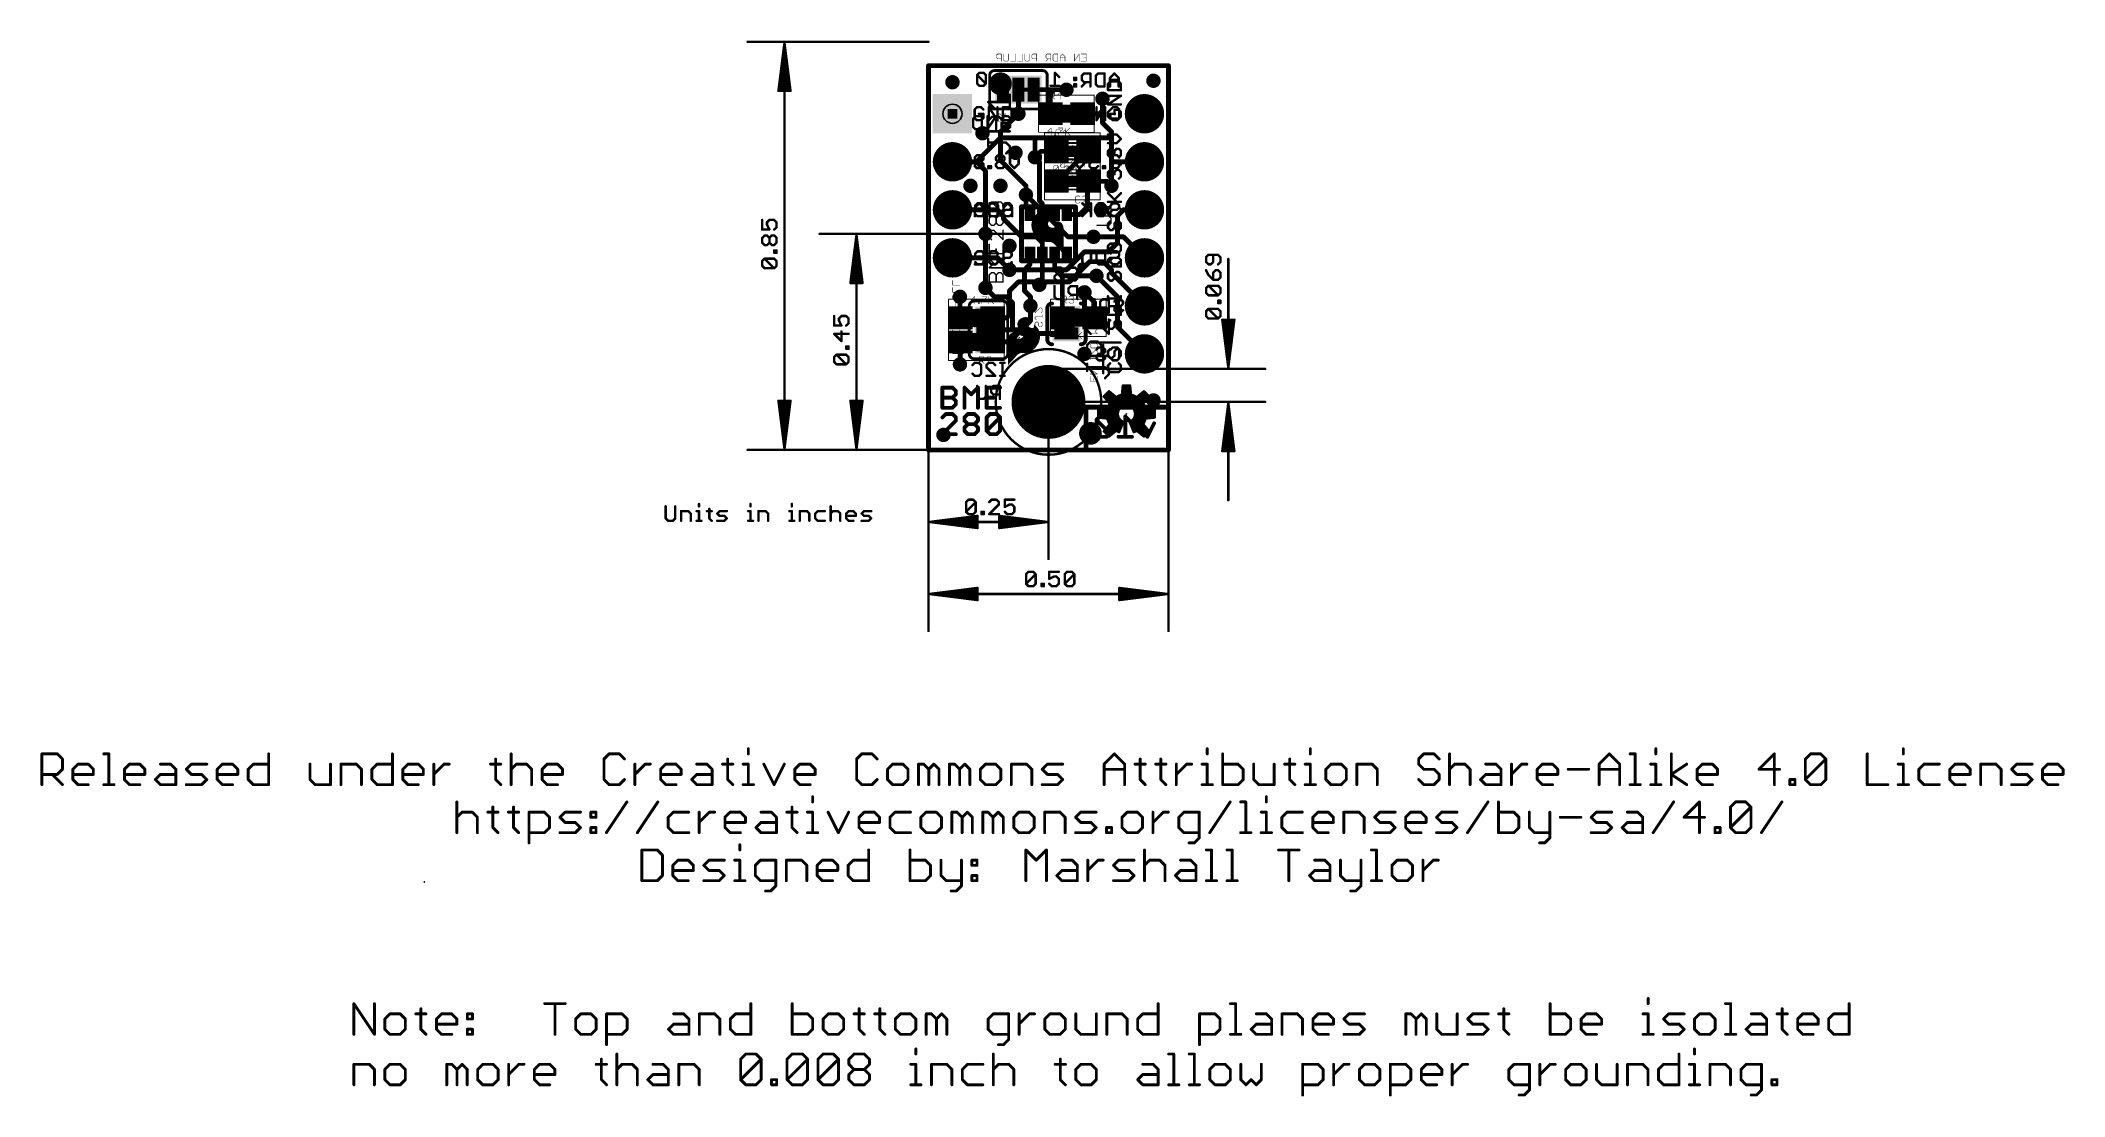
# Model space of a CAD drawing. Extents: x -47 to 60, y -34 to 22.
import ezdxf

# ---------------------------------------------------------------- set-up
doc = ezdxf.new("R2010")
doc.units = 0
for name, color, linetype in [('1', 12, 'CONTINUOUS'), ('16', 132, 'CONTINUOUS'), ('17', 110, 'CONTINUOUS'), ('18', 110, 'CONTINUOUS'), ('20', 53, 'CONTINUOUS'), ('21', 253, 'CONTINUOUS'), ('22', 53, 'CONTINUOUS'), ('23', 53, 'CONTINUOUS'), ('24', 53, 'CONTINUOUS'), ('25', 253, 'CONTINUOUS'), ('26', 253, 'CONTINUOUS'), ('27', 253, 'CONTINUOUS'), ('28', 253, 'CONTINUOUS'), ('29', 253, 'CONTINUOUS'), ('30', 253, 'CONTINUOUS'), ('31', 253, 'CONTINUOUS'), ('35', 253, 'CONTINUOUS'), ('39', 12, 'CONTINUOUS'), ('41', 12, 'CONTINUOUS'), ('42', 132, 'CONTINUOUS'), ('44', 253, 'CONTINUOUS'), ('47', 253, 'CONTINUOUS'), ('51', 253, 'CONTINUOUS')]:
    doc.layers.add(name, color=color, linetype=linetype)

# ---------------------------------------------------------------- blocks, each defined once
blk = doc.blocks.new('RECT')
blk.add_solid([(-0.5, -0.5), (0.5, -0.5), (-0.5, 0.5), (0.5, 0.5)])
blk = doc.blocks.new('PIE')
at = {"const_width": 0.5}
blk.add_lwpolyline([(0, -0.25, 1), (0, 0.25, 1), (0, -0.25)], format="xyb", dxfattribs=at)
blk = doc.blocks.new('SQUAREP')
blk.add_solid([(-0.5, -0.5), (0.5, -0.5), (-0.5, 0.5), (0.5, 0.5)])
blk = doc.blocks.new('ROUNDP')
at = {"const_width": 0.5}
blk.add_lwpolyline([(0, -0.25, 1), (0, 0.25, 1), (0, -0.25)], format="xyb", dxfattribs=at)
blk = doc.blocks.new('ROUNDV')
at = {"const_width": 0.5}
blk.add_lwpolyline([(0, -0.25, 1), (0, 0.25, 1), (0, -0.25)], format="xyb", dxfattribs=at)

msp = doc.modelspace()

# ---------------------------------------------------------------- linework, layer by layer
at = {"layer": '1', "const_width": 0.254}
for points in [[(12.7, 20.32), (0, 20.32)], [(0, 20.32), (0, 0)], [(12.7, 0), (12.7, 20.32)], [(6.4525, 18.835), (6.6675, 19.05)], [(6.4525, 17.78), (6.4525, 18.835)], [(6.6675, 19.05), (7.3025, 19.05)], [(9.2075, 17.9388), (9.2075, 18.5738)], [(3.81, 16.8275), (4.7625, 17.78)], [(8.1525, 17.78), (9.0488, 17.78)], [(9.0488, 17.78), (9.2075, 17.9388)], [(3.81, 15.3194), (3.81, 16.8275)], [(5.1594, 13.97), (3.81, 15.3194)], [(5.9531, 15.7956), (5.6356, 15.4781)], [(5.8738, 15.24), (5.6356, 15.4781)], [(5.8738, 13.1763), (5.8738, 15.24)], [(6.77, 15.7956), (5.9531, 15.7956)], [(6.8262, 14.2081), (8.4138, 15.7956)], [(8.4138, 15.7956), (8.5725, 15.7956)], [(5.1594, 13.4938), (5.1594, 13.97)], [(6.77, 14.2081), (6.8262, 14.2081)], [(8.47, 14.2081), (8.4138, 14.1519)], [(8.4138, 12.8588), (8.4138, 14.1519)], [(9.4456, 14.2081), (8.47, 14.2081)], [(9.6837, 13.97), (9.4456, 14.2081)], [(5.1594, 12.9381), (5.1594, 13.4938)], [(5.375, 12.7225), (5.1594, 12.9381)], [(6.025, 13.025), (5.8738, 13.1763)], [(6.025, 12.455), (6.025, 13.025)], [(8.01, 12.455), (8.4138, 12.8588)], [(1.27, 12.7), (3.6513, 12.7)], [(3.6513, 12.7), (3.9688, 12.3825)], [(3.9688, 12.3825), (3.9688, 12.2238)], [(3.9688, 12.2238), (4.9213, 11.2713)], [(5.375, 12.455), (5.375, 12.7225)], [(7.325, 12.455), (8.01, 12.455)], [(3.0163, 11.43), (3.0163, 8.5725)], [(4.9213, 11.2713), (5.715, 11.2713)], [(5.715, 11.2713), (6.025, 10.9612)], [(6.025, 10.405), (6.025, 10.9612)], [(10.3187, 11.2713), (8.7313, 11.2713)], [(11.43, 10.16), (10.3187, 11.2713)], [(4.2862, 9.525), (5.08, 9.525)], [(5.375, 9.82), (5.08, 9.525)], [(5.375, 10.405), (5.375, 9.82)], [(6.025, 10.405), (6.025, 8.89)], [(6.675, 10.405), (6.675, 9.5638)], [(6.675, 9.5638), (7.0313, 9.2075)], [(4.2862, 8.4138), (4.7625, 8.89)], [(4.7625, 8.89), (5.7075, 8.89)], [(5.7075, 8.89), (5.8662, 8.7313)], [(6.025, 8.89), (5.8662, 8.7313)], [(8.89, 9.2075), (7.0313, 9.2075)], [(7.0313, 9.2075), (7.0875, 9.1513)], [(7.0875, 9.1513), (7.0875, 6.985)], [(1.6669, 8.0962), (1.6669, 7.0081)], [(4.2862, 8.4138), (4.2862, 7.1438)], [(5.3975, 6.8262), (5.3975, 7.62)], [(8.7875, 7.8019), (8.255, 8.3344)], [(8.7875, 6.985), (8.7875, 7.8019)], [(1.6669, 7.0081), (1.69, 6.985)], [(4.1275, 6.985), (3.39, 6.985)], [(4.2862, 7.1438), (4.1275, 6.985)], [(4.2862, 5.715), (5.3975, 6.8262)], [(1.69, 5.715), (1.69, 4.5475)], [(3.39, 5.715), (4.2862, 5.715)], [(1.69, 4.5475), (1.6669, 4.5244)], [(0, 0), (12.7, 0)]]:
    msp.add_lwpolyline(points, dxfattribs=at)
at = {"layer": '1', "const_width": 0.127}
for points in [[(0, 20.3835, 1), (0, 20.2565)], [(0.0635, 20.32, 1), (-0.0635, 20.32)], [(12.7635, 20.32, 1), (12.6365, 20.32)], [(12.7, 20.2565, 1), (12.7, 20.3835)], [(6.516, 18.835, 1), (6.389, 18.835)], [(6.4076, 18.8799, 1), (6.4974, 18.7901)], [(6.6675, 19.1135, 1), (6.6675, 18.9865)], [(6.7124, 19.0051, 1), (6.6226, 19.0949)], [(7.3025, 18.9865, 1), (7.3025, 19.1135)], [(9.271, 18.5738, 1), (9.144, 18.5738)], [(4.8074, 17.7351, 1), (4.7176, 17.8249)], [(6.389, 17.78, 1), (6.516, 17.78)], [(8.1525, 17.8435, 1), (8.1525, 17.7165)], [(9.0038, 17.8249, 1), (9.0937, 17.7351)], [(9.0488, 17.7165, 1), (9.0488, 17.8435)], [(9.144, 17.9388, 1), (9.271, 17.9388)], [(9.2524, 17.8938, 1), (9.1626, 17.9837)], [(3.8735, 16.8275, 1), (3.7465, 16.8275)], [(3.7651, 16.8724, 1), (3.8549, 16.7826)], [(3.8549, 15.3643, 1), (3.7651, 15.2745)], [(3.7465, 15.3194, 1), (3.8735, 15.3194)], [(5.6805, 15.523, 1), (5.5907, 15.4332)], [(5.5907, 15.523, 1), (5.6805, 15.4332)], [(5.9373, 15.24, 1), (5.8102, 15.24)], [(5.8288, 15.1951, 1), (5.9187, 15.2849)], [(5.9531, 15.8591, 1), (5.9531, 15.7321)], [(5.998, 15.7507, 1), (5.9082, 15.8405)], [(6.77, 15.7321, 1), (6.77, 15.8591)], [(8.4138, 15.8591, 1), (8.4138, 15.7321)], [(8.4587, 15.7507, 1), (8.3688, 15.8405)], [(8.5725, 15.7321, 1), (8.5725, 15.8591)], [(5.2229, 13.97, 1), (5.0959, 13.97)], [(5.1145, 13.9251, 1), (5.2043, 14.0149)], [(6.77, 14.2716, 1), (6.77, 14.1446)], [(6.7813, 14.253, 1), (6.8712, 14.1632)], [(6.8262, 14.1446, 1), (6.8262, 14.2716)], [(8.3688, 14.1968, 1), (8.4587, 14.107)], [(8.4772, 14.1519, 1), (8.3503, 14.1519)], [(8.47, 14.2716, 1), (8.47, 14.1446)], [(8.5149, 14.1632, 1), (8.4251, 14.253)], [(9.4905, 14.253, 1), (9.4007, 14.1632)], [(9.4456, 14.1446, 1), (9.4456, 14.2716)], [(9.6388, 13.9251, 1), (9.7287, 14.0149)], [(5.2229, 13.4938, 1), (5.0959, 13.4938)], [(5.0959, 13.4938, 1), (5.2229, 13.4938)], [(5.2043, 12.983, 1), (5.1145, 12.8932)], [(5.0959, 12.9381, 1), (5.2229, 12.9381)], [(5.9187, 13.2212, 1), (5.8288, 13.1313)], [(5.8102, 13.1763, 1), (5.9373, 13.1763)], [(6.0885, 13.025, 1), (5.9615, 13.025)], [(5.9801, 12.9801, 1), (6.0699, 13.0699)], [(8.3503, 12.8588, 1), (8.4772, 12.8588)], [(8.4587, 12.8138, 1), (8.3688, 12.9037)], [(1.27, 12.7635, 1), (1.27, 12.6365)], [(3.6962, 12.7449, 1), (3.6063, 12.6551)], [(3.6513, 12.6365, 1), (3.6513, 12.7635)], [(4.0137, 12.2687, 1), (3.9238, 12.1788)], [(4.0323, 12.3825, 1), (3.9053, 12.3825)], [(3.9053, 12.2238, 1), (4.0323, 12.2238)], [(3.9238, 12.3376, 1), (4.0137, 12.4274)], [(5.4385, 12.7225, 1), (5.3115, 12.7225)], [(5.3115, 12.455, 1), (5.4385, 12.455)], [(5.3301, 12.6776, 1), (5.4199, 12.7674)], [(5.9615, 12.455, 1), (6.0885, 12.455)], [(7.325, 12.5185, 1), (7.325, 12.3915)], [(7.9651, 12.4999, 1), (8.0549, 12.4101)], [(8.01, 12.3915, 1), (8.01, 12.5185)], [(3.0798, 11.43, 1), (2.9528, 11.43)], [(4.9213, 11.3347, 1), (4.9213, 11.2078)], [(4.8763, 11.2263, 1), (4.9662, 11.3162)], [(5.7599, 11.3162, 1), (5.6701, 11.2263)], [(5.715, 11.2078, 1), (5.715, 11.3347)], [(6.0885, 10.9612, 1), (5.9615, 10.9612)], [(5.9801, 10.9163, 1), (6.0699, 11.0062)], [(8.7313, 11.3347, 1), (8.7313, 11.2078)], [(10.3637, 11.3162, 1), (10.2738, 11.2263)], [(10.3187, 11.2078, 1), (10.3187, 11.3347)], [(4.2862, 9.5885, 1), (4.2862, 9.4615)], [(5.08, 9.4615, 1), (5.08, 9.5885)], [(5.4385, 10.405, 1), (5.3115, 10.405)], [(5.3115, 9.82, 1), (5.4385, 9.82)], [(5.4199, 9.7751, 1), (5.3301, 9.8649)], [(6.0885, 10.405, 1), (5.9615, 10.405)], [(5.9615, 10.405, 1), (6.0885, 10.405)], [(6.7385, 10.405, 1), (6.6115, 10.405)], [(6.7199, 9.6087, 1), (6.6301, 9.5188)], [(11.3851, 10.1151, 1), (11.4749, 10.2049)], [(2.9528, 8.5725, 1), (3.0798, 8.5725)], [(4.7625, 8.9535, 1), (4.7625, 8.8265)], [(4.8074, 8.8451, 1), (4.7176, 8.9349)], [(5.0351, 9.5699, 1), (5.1249, 9.4801)], [(5.7524, 8.9349, 1), (5.6626, 8.8451)], [(5.7075, 8.8265, 1), (5.7075, 8.9535)], [(5.8213, 8.7762, 1), (5.9112, 8.6863)], [(5.8213, 8.6863, 1), (5.9112, 8.7762)], [(5.9615, 8.89, 1), (6.0885, 8.89)], [(6.0699, 8.8451, 1), (5.9801, 8.9349)], [(6.6115, 9.5638, 1), (6.7385, 9.5638)], [(7.0762, 9.2524, 1), (6.9863, 9.1626)], [(7.0313, 9.271, 1), (7.0313, 9.144)], [(6.9863, 9.1626, 1), (7.0762, 9.2524)], [(7.151, 9.1513, 1), (7.024, 9.1513)], [(7.0426, 9.1063, 1), (7.1324, 9.1962)], [(8.89, 9.144, 1), (8.89, 9.271)], [(1.7304, 8.0962, 1), (1.6034, 8.0962)], [(4.3498, 8.4138, 1), (4.2227, 8.4138)], [(4.2413, 8.4587, 1), (4.3312, 8.3688)], [(5.461, 7.62, 1), (5.334, 7.62)], [(8.2999, 8.3793, 1), (8.2101, 8.2895)], [(8.851, 7.8019, 1), (8.724, 7.8019)], [(8.7426, 7.757, 1), (8.8324, 7.8468)], [(1.7118, 7.053, 1), (1.622, 6.9632)], [(1.6034, 7.0081, 1), (1.7304, 7.0081)], [(1.6451, 6.9401, 1), (1.7349, 7.0299)], [(3.39, 7.0485, 1), (3.39, 6.9215)], [(4.0826, 7.0299, 1), (4.1724, 6.9401)], [(4.1275, 6.9215, 1), (4.1275, 7.0485)], [(4.2227, 7.1438, 1), (4.3498, 7.1438)], [(4.3312, 7.0988, 1), (4.2413, 7.1887)], [(5.334, 6.8262, 1), (5.461, 6.8262)], [(5.4424, 6.7813, 1), (5.3526, 6.8712)], [(7.024, 6.985, 1), (7.151, 6.985)], [(8.724, 6.985, 1), (8.851, 6.985)], [(1.7535, 5.715, 1), (1.6265, 5.715)], [(3.39, 5.7785, 1), (3.39, 5.6515)], [(4.2413, 5.7599, 1), (4.3312, 5.6701)], [(4.2862, 5.6515, 1), (4.2862, 5.7785)], [(1.622, 4.5693, 1), (1.7118, 4.4795)], [(1.6265, 4.5475, 1), (1.7535, 4.5475)], [(1.7349, 4.5026, 1), (1.6451, 4.5924)], [(0, 0.0635, 1), (0, -0.0635)], [(-0.0635, 0, 1), (0.0635, 0)], [(12.6365, 0, 1), (12.7635, 0)], [(12.7, -0.0635, 1), (12.7, 0.0635)]]:
    msp.add_lwpolyline(points, format="xyb", dxfattribs=at)
at = {"layer": '16'}
for points, const_width in [([(0, 20.32), (12.7, 20.32)], 0.254), ([(0, 0), (0, 20.32)], 0.254), ([(12.7, 20.32), (12.7, 2.2622)], 0.254), ([(4.7625, 19.05), (4.9213, 18.8912)], 0.254), ([(4.9213, 18.8912), (4.7625, 18.7325)], 0.254), ([(4.7625, 18.7325), (4.7625, 17.78)], 0.254), ([(4.7625, 19.05), (5.3975, 19.05)], 0.2032), ([(7.3025, 19.05), (5.5753, 19.05)], 0.254), ([(9.2075, 17.3038), (9.2075, 18.5738)], 0.254), ([(9.6837, 16.8275), (9.2075, 17.3038)], 0.254), ([(2.54, 15.24), (3.81, 16.51)], 0.254), ([(3.81, 16.51), (5.6356, 16.51)], 0.254), ([(5.6356, 16.51), (9.6837, 16.51)], 0.254), ([(5.6356, 15.4781), (5.6356, 16.51)], 0.254), ([(9.6837, 16.51), (9.6837, 16.8275)], 0.254), ([(9.6837, 15.24), (9.6837, 16.51)], 0.254), ([(1.27, 15.24), (2.54, 15.24)], 0.254), ([(2.54, 15.24), (3.0163, 14.7637)], 0.254), ([(9.6837, 13.97), (9.6837, 15.24)], 0.254), ([(11.43, 15.24), (9.6837, 15.24)], 0.254), ([(3.0163, 14.7637), (3.0163, 11.43)], 0.254), ([(7.3819, 11.2713), (5.1594, 13.4938)], 0.254), ([(10.3187, 12.7), (10.0013, 12.3825)], 0.254), ([(10.0013, 12.3825), (10.0013, 10.9538)], 0.254), ([(11.43, 12.7), (10.3187, 12.7)], 0.254), ([(8.7313, 11.2713), (7.3819, 11.2713)], 0.254), ([(10.0013, 10.9538), (9.525, 10.4775)], 0.254), ([(1.27, 10.16), (3.6513, 10.16)], 0.254), ([(3.6513, 10.16), (4.2862, 9.525)], 0.254), ([(5.08, 9.525), (4.2862, 9.525)], 0.254), ([(7.3025, 9.525), (5.08, 9.525)], 0.254), ([(5.08, 8.4138), (5.08, 9.525)], 0.254), ([(8.255, 10.4775), (7.3025, 9.525)], 0.254), ([(8.5328, 9.9616), (7.4613, 8.89)], 0.254), ([(9.525, 10.4775), (8.255, 10.4775)], 0.254), ([(9.2472, 9.9616), (8.5328, 9.9616)], 0.254), ([(9.2472, 9.9616), (9.6837, 9.525)], 0.254), ([(9.6837, 9.525), (9.6837, 9.3663)], 0.254), ([(3.0163, 8.5725), (3.4925, 8.0962)], 0.254), ([(6.025, 8.89), (5.8662, 8.7313)], 0.254), ([(7.4613, 8.89), (6.025, 8.89)], 0.254), ([(10.0013, 8.0962), (8.89, 9.2075)], 0.254), ([(9.6837, 9.3663), (11.43, 7.62)], 0.254), ([(1.6669, 7.5406), (1.6669, 8.0962)], 0.254), ([(2.0447, 7.1628), (1.6669, 7.5406)], 0.254), ([(3.4925, 8.0962), (4.1275, 8.0962)], 0.254), ([(4.1275, 8.0962), (4.445, 7.7788)], 0.254), ([(4.445, 7.7788), (4.445, 6.35)], 0.254), ([(5.3975, 8.0962), (5.08, 8.4138)], 0.254), ([(5.3975, 7.62), (5.3975, 8.0962)], 0.254), ([(8.0486, 7.1755), (8.255, 7.3819)], 0.254), ([(8.255, 7.3819), (8.255, 8.3344)], 0.254), ([(10.0013, 6.5088), (10.0013, 8.0962)], 0.254), ([(3.175, 7.1628), (2.0447, 7.1628)], 0.254), ([(3.175, 6.35), (4.445, 6.35)], 0.254), ([(3.175, 6.604), (3.175, 7.366)], 0.2032), ([(4.445, 6.35), (4.7625, 6.35)], 0.254), ([(4.7625, 6.35), (4.953, 6.1595)], 0.254), ([(7.3025, 7.1755), (8.0486, 7.1755)], 0.254), ([(7.3025, 7.0485), (7.3025, 6.2865)], 0.2032), ([(11.43, 5.08), (10.0013, 6.5088)], 0.254), ([(2.1241, 5.5372), (1.6669, 5.08)], 0.254), ([(3.175, 5.5372), (2.1241, 5.5372)], 0.254), ([(3.175, 5.334), (3.175, 6.096)], 0.2032), ([(7.3025, 6.1595), (4.953, 6.1595)], 0.254), ([(1.6669, 4.5244), (1.6669, 5.08)], 0.254), ([(12.7, 2.2622), (8.3344, 2.2622)], 0.254), ([(8.3344, 2.2622), (8.3344, 0)], 0.254), ([(9.0668, 1.7646), (8.8888, 1.5867)], 0.2032), ([(8.8888, 1.5867), (8.8888, 0.8749)], 0.2032), ([(9.6006, 0.8749), (8.8888, 1.5867)], 0.2032), ([(9.4227, 1.7646), (9.0668, 1.7646)], 0.2032), ([(9.6006, 1.5867), (9.4227, 1.7646)], 0.2032), ([(9.6006, 0.8749), (9.6006, 1.5867)], 0.2032), ([(10.77, 1.4087), (10.4141, 1.7646)], 0.2032), ([(10.4141, 1.7646), (10.4141, 0.6969)], 0.2032), ([(11.5835, 0.6969), (11.2276, 1.4087)], 0.2032), ([(11.9394, 1.4087), (11.5835, 0.6969)], 0.2032), ([(8.3344, 0), (0, 0)], 0.254), ([(8.8888, 0.8749), (9.0668, 0.6969)], 0.2032), ([(9.0668, 0.6969), (9.4227, 0.6969)], 0.2032), ([(9.4227, 0.6969), (9.6006, 0.8749)], 0.2032), ([(10.77, 0.6969), (10.0582, 0.6969)], 0.2032)]:
    msp.add_lwpolyline(points, dxfattribs=dict(at, const_width=const_width))
for points, const_width in [([(0, 20.3835, 1), (0, 20.2565)], 0.127), ([(0.0635, 20.32, 1), (-0.0635, 20.32)], 0.127), ([(12.7635, 20.32, 1), (12.6365, 20.32)], 0.127), ([(12.7, 20.2565, 1), (12.7, 20.3835)], 0.127), ([(4.8074, 19.0949, 1), (4.7176, 19.0051)], 0.127), ([(4.826, 18.7325, 1), (4.699, 18.7325)], 0.127), ([(4.7176, 18.7774, 1), (4.8074, 18.6876)], 0.127), ([(4.7625, 19.1008, 1), (4.7625, 18.9992)], 0.1016), ([(4.9662, 18.8463, 1), (4.8763, 18.9362)], 0.127), ([(4.8763, 18.8463, 1), (4.9662, 18.9362)], 0.127), ([(5.3975, 18.9992, 1), (5.3975, 19.1008)], 0.1016), ([(5.5753, 19.1135, 1), (5.5753, 18.9865)], 0.127), ([(7.3025, 18.9865, 1), (7.3025, 19.1135)], 0.127), ([(9.271, 18.5738, 1), (9.144, 18.5738)], 0.127), ([(4.699, 17.78, 1), (4.826, 17.78)], 0.127), ([(9.2524, 17.3487, 1), (9.1626, 17.2588)], 0.127), ([(9.144, 17.3038, 1), (9.271, 17.3038)], 0.127), ([(3.81, 16.5735, 1), (3.81, 16.4465)], 0.127), ([(3.8549, 16.4651, 1), (3.7651, 16.5549)], 0.127), ([(5.6356, 16.5735, 1), (5.6356, 16.4465)], 0.127), ([(5.6991, 16.51, 1), (5.5721, 16.51)], 0.127), ([(5.6356, 16.4465, 1), (5.6356, 16.5735)], 0.127), ([(9.7472, 16.8275, 1), (9.6203, 16.8275)], 0.127), ([(9.7472, 16.51, 1), (9.6203, 16.51)], 0.127), ([(9.6203, 16.51, 1), (9.7472, 16.51)], 0.127), ([(9.6388, 16.7826, 1), (9.7287, 16.8724)], 0.127), ([(9.6837, 16.4465, 1), (9.6837, 16.5735)], 0.127), ([(1.27, 15.3035, 1), (1.27, 15.1765)], 0.127), ([(2.5849, 15.2849, 1), (2.4951, 15.1951)], 0.127), ([(2.4951, 15.2849, 1), (2.5849, 15.1951)], 0.127), ([(2.54, 15.1765, 1), (2.54, 15.3035)], 0.127), ([(5.5721, 15.4781, 1), (5.6991, 15.4781)], 0.127), ([(9.6837, 15.3035, 1), (9.6837, 15.1765)], 0.127), ([(9.7472, 15.24, 1), (9.6203, 15.24)], 0.127), ([(9.6203, 15.24, 1), (9.7472, 15.24)], 0.127), ([(11.43, 15.1765, 1), (11.43, 15.3035)], 0.127), ([(3.0798, 14.7637, 1), (2.9528, 14.7637)], 0.127), ([(2.9713, 14.7188, 1), (3.0612, 14.8087)], 0.127), ([(9.6203, 13.97, 1), (9.7472, 13.97)], 0.127), ([(5.2043, 13.5387, 1), (5.1145, 13.4488)], 0.127), ([(9.9563, 12.4274, 1), (10.0462, 12.3376)], 0.127), ([(10.0648, 12.3825, 1), (9.9378, 12.3825)], 0.127), ([(10.3187, 12.7635, 1), (10.3187, 12.6365)], 0.127), ([(10.3637, 12.6551, 1), (10.2738, 12.7449)], 0.127), ([(11.43, 12.6365, 1), (11.43, 12.7635)], 0.127), ([(2.9528, 11.43, 1), (3.0798, 11.43)], 0.127), ([(7.3819, 11.3347, 1), (7.3819, 11.2078)], 0.127), ([(7.337, 11.2263, 1), (7.4268, 11.3162)], 0.127), ([(8.7313, 11.2078, 1), (8.7313, 11.3347)], 0.127), ([(9.9378, 10.9538, 1), (10.0648, 10.9538)], 0.127), ([(10.0462, 10.9088, 1), (9.9563, 10.9987)], 0.127), ([(1.27, 10.2235, 1), (1.27, 10.0965)], 0.127), ([(3.6962, 10.2049, 1), (3.6063, 10.1151)], 0.127), ([(3.6513, 10.0965, 1), (3.6513, 10.2235)], 0.127), ([(4.2862, 9.5885, 1), (4.2862, 9.4615)], 0.127), ([(5.08, 9.5885, 1), (5.08, 9.4615)], 0.127), ([(5.1435, 9.525, 1), (5.0165, 9.525)], 0.127), ([(5.08, 9.4615, 1), (5.08, 9.5885)], 0.127), ([(7.3025, 9.4615, 1), (7.3025, 9.5885)], 0.127), ([(8.255, 10.541, 1), (8.255, 10.414)], 0.127), ([(8.2999, 10.4326, 1), (8.2101, 10.5224)], 0.127), ([(8.5328, 10.0251, 1), (8.5328, 9.8981)], 0.127), ([(8.5777, 9.9167, 1), (8.4879, 10.0065)], 0.127), ([(9.2921, 10.0065, 1), (9.2023, 9.9167)], 0.127), ([(9.2472, 9.8981, 1), (9.2472, 10.0251)], 0.127), ([(9.4801, 10.5224, 1), (9.5699, 10.4326)], 0.127), ([(9.525, 10.414, 1), (9.525, 10.541)], 0.127), ([(9.7472, 9.525, 1), (9.6203, 9.525)], 0.127), ([(3.0612, 8.6174, 1), (2.9713, 8.5276)], 0.127), ([(4.2413, 9.4801, 1), (4.3312, 9.5699)], 0.127), ([(5.8213, 8.7762, 1), (5.9112, 8.6863)], 0.127), ([(6.025, 8.9535, 1), (6.025, 8.8265)], 0.127), ([(6.0699, 8.8451, 1), (5.9801, 8.9349)], 0.127), ([(7.2576, 9.5699, 1), (7.3474, 9.4801)], 0.127), ([(7.4163, 8.9349, 1), (7.5062, 8.8451)], 0.127), ([(7.4613, 8.8265, 1), (7.4613, 8.9535)], 0.127), ([(8.9349, 9.2524, 1), (8.8451, 9.1626)], 0.127), ([(9.7287, 9.4112, 1), (9.6388, 9.3213)], 0.127), ([(9.6203, 9.3663, 1), (9.7472, 9.3663)], 0.127), ([(9.6388, 9.4801, 1), (9.7287, 9.5699)], 0.127), ([(1.7304, 8.0962, 1), (1.6034, 8.0962)], 0.127), ([(1.7118, 7.5855, 1), (1.622, 7.4957)], 0.127), ([(1.6034, 7.5406, 1), (1.7304, 7.5406)], 0.127), ([(3.4925, 8.1597, 1), (3.4925, 8.0328)], 0.127), ([(3.4476, 8.0513, 1), (3.5374, 8.1412)], 0.127), ([(4.1724, 8.1412, 1), (4.0826, 8.0513)], 0.127), ([(4.1275, 8.0328, 1), (4.1275, 8.1597)], 0.127), ([(4.5085, 7.7788, 1), (4.3815, 7.7788)], 0.127), ([(4.4001, 7.7338, 1), (4.4899, 7.8237)], 0.127), ([(5.1249, 8.4587, 1), (5.0351, 8.3688)], 0.127), ([(5.0165, 8.4138, 1), (5.1435, 8.4138)], 0.127), ([(5.461, 8.0962, 1), (5.334, 8.0962)], 0.127), ([(5.334, 7.62, 1), (5.461, 7.62)], 0.127), ([(5.3526, 8.0513, 1), (5.4424, 8.1412)], 0.127), ([(8.3185, 8.3344, 1), (8.1915, 8.3344)], 0.127), ([(8.2999, 7.337, 1), (8.2101, 7.4268)], 0.127), ([(10.0648, 8.0962, 1), (9.9378, 8.0962)], 0.127), ([(9.9563, 8.0513, 1), (10.0462, 8.1412)], 0.127), ([(11.3851, 7.5751, 1), (11.4749, 7.6649)], 0.127), ([(2.0447, 7.2263, 1), (2.0447, 7.0993)], 0.127), ([(1.9998, 7.1179, 1), (2.0896, 7.2077)], 0.127), ([(3.175, 6.4135, 1), (3.175, 6.2865)], 0.127), ([(3.2258, 7.366, 1), (3.1242, 7.366)], 0.1016), ([(3.1242, 6.604, 1), (3.2258, 6.604)], 0.1016), ([(3.175, 7.0993, 1), (3.175, 7.2263)], 0.127), ([(4.445, 6.4135, 1), (4.445, 6.2865)], 0.127), ([(4.445, 6.2865, 1), (4.445, 6.4135)], 0.127), ([(4.8074, 6.3949, 1), (4.7176, 6.3051)], 0.127), ([(4.7625, 6.2865, 1), (4.7625, 6.4135)], 0.127), ([(7.3025, 7.239, 1), (7.3025, 7.112)], 0.127), ([(7.3533, 7.0485, 1), (7.2517, 7.0485)], 0.1016), ([(8.0037, 7.2204, 1), (8.0935, 7.1306)], 0.127), ([(8.0486, 7.112, 1), (8.0486, 7.239)], 0.127), ([(8.1915, 7.3819, 1), (8.3185, 7.3819)], 0.127), ([(10.0462, 6.5537, 1), (9.9563, 6.4638)], 0.127), ([(9.9378, 6.5088, 1), (10.0648, 6.5088)], 0.127), ([(2.1241, 5.6007, 1), (2.1241, 5.4737)], 0.127), ([(2.169, 5.4923, 1), (2.0792, 5.5821)], 0.127), ([(3.2258, 6.096, 1), (3.1242, 6.096)], 0.1016), ([(3.1242, 5.334, 1), (3.2258, 5.334)], 0.1016), ([(3.175, 5.4737, 1), (3.175, 5.6007)], 0.127), ([(4.3815, 6.35, 1), (4.5085, 6.35)], 0.127), ([(4.953, 6.223, 1), (4.953, 6.096)], 0.127), ([(4.9081, 6.1146, 1), (4.9979, 6.2044)], 0.127), ([(7.2517, 6.2865, 1), (7.3533, 6.2865)], 0.1016), ([(7.3025, 6.096, 1), (7.3025, 6.223)], 0.127), ([(1.7304, 5.08, 1), (1.6034, 5.08)], 0.127), ([(1.622, 5.1249, 1), (1.7118, 5.0351)], 0.127), ([(1.6034, 4.5244, 1), (1.7304, 4.5244)], 0.127), ([(11.3851, 5.0351, 1), (11.4749, 5.1249)], 0.127), ([(8.3344, 2.3257, 1), (8.3344, 2.1987)], 0.127), ([(8.3979, 2.2622, 1), (8.2709, 2.2622)], 0.127), ([(12.6365, 2.2622, 1), (12.7635, 2.2622)], 0.127), ([(12.7, 2.1987, 1), (12.7, 2.3257)], 0.127), ([(8.9396, 1.5867, 1), (8.838, 1.5867)], 0.1016), ([(8.9247, 1.6226, 1), (8.8529, 1.5508)], 0.1016), ([(8.8529, 1.6226, 1), (8.9247, 1.5508)], 0.1016), ([(9.0668, 1.8154, 1), (9.0668, 1.7138)], 0.1016), ([(9.1027, 1.7287, 1), (9.0308, 1.8005)], 0.1016), ([(9.4586, 1.8005, 1), (9.3867, 1.7287)], 0.1016), ([(9.4227, 1.7138, 1), (9.4227, 1.8154)], 0.1016), ([(9.6514, 1.5867, 1), (9.5498, 1.5867)], 0.1016), ([(9.5647, 1.5508, 1), (9.6365, 1.6226)], 0.1016), ([(10.45, 1.8005, 1), (10.3782, 1.7287)], 0.1016), ([(10.4649, 1.7646, 1), (10.3633, 1.7646)], 0.1016), ([(10.7341, 1.3728, 1), (10.8059, 1.4446)], 0.1016), ([(11.273, 1.4314, 1), (11.1822, 1.386)], 0.1016), ([(11.9848, 1.386, 1), (11.894, 1.4314)], 0.1016), ([(0, 0.0635, 1), (0, -0.0635)], 0.127), ([(-0.0635, 0, 1), (0.0635, 0)], 0.127), ([(8.2709, 0, 1), (8.3979, 0)], 0.127), ([(8.3344, -0.0635, 1), (8.3344, 0.0635)], 0.127), ([(8.9247, 0.9108, 1), (8.8529, 0.8389)], 0.1016), ([(8.838, 0.8749, 1), (8.9396, 0.8749)], 0.1016), ([(9.0668, 0.7477, 1), (9.0668, 0.6461)], 0.1016), ([(9.0308, 0.661, 1), (9.1027, 0.7328)], 0.1016), ([(9.3867, 0.7328, 1), (9.4586, 0.661)], 0.1016), ([(9.4227, 0.6461, 1), (9.4227, 0.7477)], 0.1016), ([(9.5498, 0.8749, 1), (9.6514, 0.8749)], 0.1016), ([(9.6365, 0.8389, 1), (9.5647, 0.9108)], 0.1016), ([(9.5647, 0.8389, 1), (9.6365, 0.9108)], 0.1016), ([(10.0582, 0.7477, 1), (10.0582, 0.6461)], 0.1016), ([(10.3633, 0.6969, 1), (10.4649, 0.6969)], 0.1016), ([(10.77, 0.6461, 1), (10.77, 0.7477)], 0.1016), ([(11.5381, 0.7196, 1), (11.6289, 0.6742)], 0.1016), ([(11.5381, 0.6742, 1), (11.6289, 0.7196)], 0.1016)]:
    msp.add_lwpolyline(points, format="xyb", dxfattribs=dict(at, const_width=const_width))
at = {"layer": '20', "const_width": 0.2032}
for points in [[(12.7, 20.32), (0, 20.32)], [(0, 20.32), (0, 0)], [(12.7, 0), (12.7, 20.32)], [(0, 0), (12.7, 0)]]:
    msp.add_lwpolyline(points, dxfattribs=at)
at = {"layer": '20', "const_width": 0.1016}
for points in [[(0, 20.3708, 1), (0, 20.2692)], [(0.0508, 20.32, 1), (-0.0508, 20.32)], [(12.7508, 20.32, 1), (12.6492, 20.32)], [(12.7, 20.2692, 1), (12.7, 20.3708)], [(0, 0.0508, 1), (0, -0.0508)], [(-0.0508, 0, 1), (0.0508, 0)], [(12.6492, 0, 1), (12.7508, 0)], [(12.7, -0.0508, 1), (12.7, 0.0508)]]:
    msp.add_lwpolyline(points, format="xyb", dxfattribs=at)
at = {"layer": '20'}
msp.add_circle((6.35, 2.54), 1.651, dxfattribs=at)
at = {"layer": '21'}
for points, const_width in [([(9.6134, 19.4804), (9.499, 19.366)], 0.127), ([(9.499, 19.366), (9.499, 19.0228)], 0.127), ([(10.071, 19.4804), (9.6134, 19.4804)], 0.127), ([(10.1854, 19.366), (10.071, 19.4804)], 0.127), ([(10.1854, 19.0228), (10.1854, 19.366)], 0.127), ([(9.499, 19.0228), (10.1854, 19.0228)], 0.127), ([(9.499, 18.2744), (10.1854, 18.732)], 0.127), ([(10.1854, 18.732), (9.499, 18.732)], 0.127), ([(10.1854, 18.2744), (9.499, 18.2744)], 0.127), ([(2.5591, 18.1235), (2.4447, 18.0091)], 0.127), ([(2.4447, 18.0091), (2.4447, 17.5515)], 0.127), ([(2.4447, 17.5515), (2.5591, 17.4371)], 0.127), ([(2.7879, 18.1235), (2.5591, 18.1235)], 0.127), ([(2.5591, 17.4371), (2.7879, 17.4371)], 0.127), ([(2.9023, 17.7803), (2.6735, 17.7803)], 0.127), ([(2.9023, 18.0091), (2.7879, 18.1235)], 0.127), ([(2.7879, 17.4371), (2.9023, 17.5515)], 0.127), ([(2.9023, 17.5515), (2.9023, 17.7803)], 0.127), ([(3.1932, 17.4371), (3.1932, 18.1235)], 0.127), ([(3.1932, 18.1235), (3.6508, 17.4371)], 0.127), ([(3.6508, 17.4371), (3.6508, 18.1235)], 0.127), ([(3.9416, 18.1235), (3.9416, 17.4371)], 0.127), ([(4.2848, 18.1235), (3.9416, 18.1235)], 0.127), ([(3.9416, 17.4371), (4.2848, 17.4371)], 0.127), ([(4.3992, 18.0091), (4.2848, 18.1235)], 0.127), ([(4.2848, 17.4371), (4.3992, 17.5515)], 0.127), ([(4.3992, 17.5515), (4.3992, 18.0091)], 0.127), ([(9.6134, 17.9836), (9.499, 17.8692)], 0.127), ([(9.499, 17.8692), (9.499, 17.6404)], 0.127), ([(9.499, 17.6404), (9.6134, 17.526)], 0.127), ([(9.6134, 17.526), (10.071, 17.526)], 0.127), ([(10.071, 17.9836), (9.8422, 17.9836)], 0.127), ([(9.8422, 17.9836), (9.8422, 17.7548)], 0.127), ([(10.1854, 17.8692), (10.071, 17.9836)], 0.127), ([(10.071, 17.526), (10.1854, 17.6404)], 0.127), ([(10.1854, 17.6404), (10.1854, 17.8692)], 0.127), ([(7.62, 15.8261), (7.62, 15.7651)], 0.5588), ([(9.9566, 16.6796), (9.499, 16.6796)], 0.127), ([(9.499, 16.222), (9.9566, 16.222)], 0.127), ([(10.1854, 16.4508), (9.9566, 16.6796)], 0.127), ([(9.9566, 16.222), (10.1854, 16.4508)], 0.127), ([(2.4447, 15.4691), (2.5591, 15.5835)], 0.127), ([(2.5591, 14.8971), (2.4447, 15.0115)], 0.127), ([(2.5591, 15.5835), (2.7879, 15.5835)], 0.127), ([(2.7879, 15.2403), (2.6735, 15.2403)], 0.127), ([(2.7879, 15.5835), (2.9023, 15.4691)], 0.127), ([(2.9023, 15.3547), (2.7879, 15.2403)], 0.127), ([(2.7879, 15.2403), (2.9023, 15.1259)], 0.127), ([(2.9023, 15.0115), (2.7879, 14.8971)], 0.127), ([(2.9023, 15.4691), (2.9023, 15.3547)], 0.127), ([(2.9023, 15.1259), (2.9023, 15.0115)], 0.127), ([(3.1932, 14.8971), (3.1932, 15.0115)], 0.127), ([(3.1932, 15.0115), (3.3076, 15.0115)], 0.127), ([(3.3076, 15.0115), (3.3076, 14.8971)], 0.127), ([(3.5674, 15.4691), (3.6818, 15.5835)], 0.127), ([(3.6818, 14.8971), (3.5674, 15.0115)], 0.127), ([(3.6818, 15.5835), (3.9106, 15.5835)], 0.127), ([(3.9106, 15.2403), (3.7962, 15.2403)], 0.127), ([(3.9106, 15.5835), (4.025, 15.4691)], 0.127), ([(4.025, 15.3547), (3.9106, 15.2403)], 0.127), ([(3.9106, 15.2403), (4.025, 15.1259)], 0.127), ([(4.025, 15.0115), (3.9106, 14.8971)], 0.127), ([(4.025, 15.4691), (4.025, 15.3547)], 0.127), ([(4.025, 15.1259), (4.025, 15.0115)], 0.127), ([(4.3158, 15.5835), (4.3158, 15.1259)], 0.127), ([(4.3158, 15.1259), (4.5446, 14.8971)], 0.127), ([(4.5446, 14.8971), (4.7734, 15.1259)], 0.127), ([(4.7734, 15.1259), (4.7734, 15.5835)], 0.127), ([(9.499, 15.8168), (9.6134, 15.9312)], 0.127), ([(9.499, 15.588), (9.499, 15.8168)], 0.127), ([(9.6134, 15.4736), (9.499, 15.588)], 0.127), ([(9.6134, 15.9312), (9.7278, 15.9312)], 0.127), ([(9.7278, 15.9312), (9.8422, 15.8168)], 0.127), ([(9.8422, 15.8168), (9.9566, 15.9312)], 0.127), ([(9.8422, 15.8168), (9.8422, 15.7024)], 0.127), ([(9.9566, 15.9312), (10.071, 15.9312)], 0.127), ([(10.071, 15.9312), (10.1854, 15.8168)], 0.127), ([(10.1854, 15.588), (10.071, 15.4736)], 0.127), ([(10.071, 15.0994), (10.071, 15.2138)], 0.127), ([(10.071, 15.2138), (10.1854, 15.2138)], 0.127), ([(10.1854, 15.0994), (10.071, 15.0994)], 0.127), ([(10.1854, 15.8168), (10.1854, 15.588)], 0.127), ([(10.1854, 15.2138), (10.1854, 15.0994)], 0.127), ([(2.7879, 14.8971), (2.5591, 14.8971)], 0.127), ([(3.3076, 14.8971), (3.1932, 14.8971)], 0.127), ([(3.9106, 14.8971), (3.6818, 14.8971)], 0.127), ([(7.62, 14.1776), (7.62, 14.2386)], 0.5588), ([(9.499, 14.6942), (9.6134, 14.8086)], 0.127), ([(9.499, 14.4654), (9.499, 14.6942)], 0.127), ([(9.6134, 14.351), (9.499, 14.4654)], 0.127), ([(9.6134, 14.8086), (9.7278, 14.8086)], 0.127), ([(9.7278, 14.8086), (9.8422, 14.6942)], 0.127), ([(9.8422, 14.6942), (9.9566, 14.8086)], 0.127), ([(9.8422, 14.6942), (9.8422, 14.5798)], 0.127), ([(9.9566, 14.8086), (10.071, 14.8086)], 0.127), ([(10.071, 14.8086), (10.1854, 14.6942)], 0.127), ([(10.1854, 14.4654), (10.071, 14.351)], 0.127), ([(10.1854, 14.6942), (10.1854, 14.4654)], 0.127), ([(2.5909, 13.0435), (2.4765, 12.9291)], 0.127), ([(2.4765, 12.9291), (2.4765, 12.8147)], 0.127), ([(2.4765, 12.8147), (2.5909, 12.7003)], 0.127), ([(2.8197, 13.0435), (2.5909, 13.0435)], 0.127), ([(2.9341, 12.9291), (2.8197, 13.0435)], 0.127), ([(3.2249, 13.0435), (3.2249, 12.3571)], 0.127), ([(3.5681, 13.0435), (3.2249, 13.0435)], 0.127), ([(3.6825, 12.9291), (3.5681, 13.0435)], 0.127), ([(3.6825, 12.4715), (3.6825, 12.9291)], 0.127), ([(3.9733, 12.8147), (4.2021, 13.0435)], 0.127), ([(3.9733, 12.3571), (3.9733, 12.8147)], 0.127), ([(4.2021, 13.0435), (4.4309, 12.8147)], 0.127), ([(4.4309, 12.8147), (4.4309, 12.3571)], 0.127), ([(4.9213, 10.0013), (4.9213, 12.8588)], 0.254), ([(4.9213, 12.8588), (7.7788, 12.8588)], 0.254), ([(7.7788, 12.8588), (7.7788, 10.0013)], 0.254), ([(9.9566, 13.1263), (9.499, 13.5839)], 0.127), ([(9.499, 13.1263), (10.1854, 13.1263)], 0.127), ([(9.6134, 12.8355), (9.499, 12.7211)], 0.127), ([(9.8422, 13.2407), (10.1854, 13.5839)], 0.127), ([(10.1854, 12.7211), (10.071, 12.8355)], 0.127), ([(2.5909, 12.3571), (2.4765, 12.4715)], 0.127), ([(2.5909, 12.7003), (2.8197, 12.7003)], 0.127), ([(2.8197, 12.3571), (2.5909, 12.3571)], 0.127), ([(2.8197, 12.7003), (2.9341, 12.5859)], 0.127), ([(2.9341, 12.4715), (2.8197, 12.3571)], 0.127), ([(2.9341, 12.5859), (2.9341, 12.4715)], 0.127), ([(3.2249, 12.3571), (3.5681, 12.3571)], 0.127), ([(3.5681, 12.3571), (3.6825, 12.4715)], 0.127), ([(3.9733, 12.7003), (4.4309, 12.7003)], 0.127), ([(9.499, 12.7211), (9.499, 12.4923)], 0.127), ([(9.499, 12.4923), (9.6134, 12.3779)], 0.127), ([(9.6134, 12.0871), (9.499, 11.9727)], 0.127), ([(9.499, 11.9727), (9.499, 11.7439)], 0.127), ([(9.499, 11.7439), (9.6134, 11.6295)], 0.127), ([(9.6134, 12.3779), (10.071, 12.3779)], 0.127), ([(9.7278, 11.6295), (9.8422, 11.7439)], 0.127), ([(9.8422, 11.9727), (9.9566, 12.0871)], 0.127), ([(9.8422, 11.7439), (9.8422, 11.9727)], 0.127), ([(9.9566, 12.0871), (10.071, 12.0871)], 0.127), ([(10.071, 12.3779), (10.1854, 12.4923)], 0.127), ([(10.071, 12.0871), (10.1854, 11.9727)], 0.127), ([(10.1854, 11.7439), (10.071, 11.6295)], 0.127), ([(10.1854, 12.4923), (10.1854, 12.7211)], 0.127), ([(10.1854, 11.9727), (10.1854, 11.7439)], 0.127), ([(9.6134, 10.9079), (9.499, 10.7935)], 0.127), ([(9.499, 10.7935), (9.499, 10.5647)], 0.127), ([(9.6134, 11.6295), (9.7278, 11.6295)], 0.127), ([(10.071, 10.9079), (9.6134, 10.9079)], 0.127), ([(10.1854, 10.7935), (10.071, 10.9079)], 0.127), ([(10.1854, 10.5647), (10.1854, 10.7935)], 0.127), ([(2.5909, 10.5035), (2.4765, 10.3891)], 0.127), ([(2.4765, 10.3891), (2.4765, 10.2747)], 0.127), ([(2.4765, 10.2747), (2.5909, 10.1603)], 0.127), ([(2.5909, 9.8171), (2.4765, 9.9315)], 0.127), ([(2.8197, 10.5035), (2.5909, 10.5035)], 0.127), ([(2.5909, 10.1603), (2.8197, 10.1603)], 0.127), ([(2.8197, 9.8171), (2.5909, 9.8171)], 0.127), ([(2.9341, 10.3891), (2.8197, 10.5035)], 0.127), ([(2.8197, 10.1603), (2.9341, 10.0459)], 0.127), ([(2.9341, 9.9315), (2.8197, 9.8171)], 0.127), ([(2.9341, 10.0459), (2.9341, 9.9315)], 0.127), ([(3.3393, 10.5035), (3.2249, 10.3891)], 0.127), ([(3.2249, 10.3891), (3.2249, 9.9315)], 0.127), ([(3.2249, 9.9315), (3.3393, 9.8171)], 0.127), ([(3.5681, 10.5035), (3.3393, 10.5035)], 0.127), ([(3.3393, 9.8171), (3.5681, 9.8171)], 0.127), ([(3.6825, 10.3891), (3.5681, 10.5035)], 0.127), ([(3.5681, 9.8171), (3.6825, 9.9315)], 0.127), ([(3.9733, 10.5035), (3.9733, 9.8171)], 0.127), ([(3.9733, 9.8171), (4.4309, 9.8171)], 0.127), ([(7.7788, 10.0013), (4.9213, 10.0013)], 0.254), ([(9.499, 10.5647), (9.6134, 10.4503)], 0.127), ([(9.6134, 10.1595), (9.499, 10.0451)], 0.127), ([(9.499, 10.0451), (9.499, 9.7019)], 0.127), ([(9.499, 9.7019), (10.1854, 9.7019)], 0.127), ([(9.6134, 10.4503), (10.071, 10.4503)], 0.127), ([(10.071, 10.1595), (9.6134, 10.1595)], 0.127), ([(10.071, 10.4503), (10.1854, 10.5647)], 0.127), ([(10.1854, 10.0451), (10.071, 10.1595)], 0.127), ([(10.1854, 9.7019), (10.1854, 10.0451)], 0.127), ([(9.6134, 9.4111), (9.499, 9.2967)], 0.127), ([(9.499, 9.2967), (9.499, 9.0679)], 0.127), ([(9.499, 9.0679), (9.6134, 8.9535)], 0.127), ([(9.6134, 8.9535), (9.7278, 8.9535)], 0.127), ([(9.7278, 8.9535), (9.8422, 9.0679)], 0.127), ([(9.8422, 9.2967), (9.9566, 9.4111)], 0.127), ([(9.8422, 9.0679), (9.8422, 9.2967)], 0.127), ([(9.9566, 9.4111), (10.071, 9.4111)], 0.127), ([(10.071, 9.4111), (10.1854, 9.2967)], 0.127), ([(10.1854, 9.0679), (10.071, 8.9535)], 0.127), ([(10.1854, 9.2967), (10.1854, 9.0679)], 0.127), ([(9.499, 7.8989), (9.499, 8.1277)], 0.127), ([(10.1854, 8.0133), (9.499, 8.0133)], 0.127), ([(9.6134, 7.6081), (9.499, 7.4937)], 0.127), ([(9.499, 7.4937), (9.499, 7.1505)], 0.127), ([(10.071, 7.6081), (9.6134, 7.6081)], 0.127), ([(10.1854, 7.4937), (10.071, 7.6081)], 0.127), ([(10.1854, 7.8989), (10.1854, 8.1277)], 0.127), ([(10.1854, 7.1505), (10.1854, 7.4937)], 0.127), ([(4.7394, 6.7875), (4.7094, 6.6975)], 0.01), ([(4.7094, 6.6975), (4.7094, 6.6175)], 0.01), ([(4.7094, 6.69), (5.1794, 6.69)], 0.01), ([(4.7094, 6.68), (5.1813, 6.68)], 0.01), ([(4.7094, 6.67), (5.1837, 6.67)], 0.01), ([(4.7094, 6.66), (5.1863, 6.66)], 0.01), ([(4.7094, 6.65), (5.1888, 6.65)], 0.01), ([(4.7094, 6.64), (5.1944, 6.64)], 0.01), ([(4.7094, 6.63), (5.201, 6.63)], 0.01), ([(4.7094, 6.62), (5.2077, 6.62)], 0.01), ([(4.7094, 6.6175), (4.7294, 6.5275)], 0.01), ([(4.7102, 6.7), (5.1794, 6.7)], 0.01), ([(4.711, 6.61), (5.2144, 6.61)], 0.01), ([(4.7133, 6.6), (5.221, 6.6)], 0.01), ([(4.7135, 6.71), (5.1794, 6.71)], 0.01), ([(4.7155, 6.59), (5.2277, 6.59)], 0.01), ([(4.7169, 6.72), (5.1794, 6.72)], 0.01), ([(4.7177, 6.58), (5.2369, 6.58)], 0.01), ([(4.7199, 6.57), (5.2469, 6.57)], 0.01), ([(4.7202, 6.73), (5.1794, 6.73)], 0.01), ([(4.7222, 6.56), (5.2569, 6.56)], 0.01), ([(4.7235, 6.74), (5.1794, 6.74)], 0.01), ([(4.7244, 6.55), (5.2669, 6.55)], 0.01), ([(4.7266, 6.54), (5.2769, 6.54)], 0.01), ([(4.7269, 6.75), (5.1802, 6.75)], 0.01), ([(4.7288, 6.53), (5.2869, 6.53)], 0.01), ([(4.7294, 6.5275), (4.7794, 6.4375)], 0.01), ([(4.7302, 6.76), (5.1835, 6.76)], 0.01), ([(4.7335, 6.77), (5.1869, 6.77)], 0.01), ([(4.7335, 6.52), (5.2994, 6.52)], 0.01), ([(4.7369, 6.78), (5.1906, 6.78)], 0.01), ([(4.7391, 6.51), (5.3127, 6.51)], 0.01), ([(4.7894, 6.8675), (4.7394, 6.7875)], 0.01), ([(4.7409, 6.79), (5.1956, 6.79)], 0.01), ([(4.7447, 6.5), (5.326, 6.5)], 0.01), ([(4.7472, 6.8), (5.201, 6.8)], 0.01), ([(4.7502, 6.49), (5.3406, 6.49)], 0.01), ([(4.7534, 6.81), (5.2077, 6.81)], 0.01), ([(4.7558, 6.48), (5.3556, 6.48)], 0.01), ([(4.7597, 6.82), (5.2144, 6.82)], 0.01), ([(4.7613, 6.47), (5.3744, 6.47)], 0.01), ([(4.7659, 6.83), (5.2227, 6.83)], 0.01), ([(4.7669, 6.46), (5.3944, 6.46)], 0.01), ([(4.7722, 6.84), (5.236, 6.84)], 0.01), ([(4.7724, 6.45), (5.4294, 6.45)], 0.01), ([(4.778, 6.44), (5.4694, 6.44)], 0.01), ([(4.7784, 6.85), (5.2494, 6.85)], 0.01), ([(4.7794, 6.4375), (4.8494, 6.3575)], 0.01), ([(4.7847, 6.86), (5.2644, 6.86)], 0.01), ([(4.7859, 6.43), (5.7796, 6.43)], 0.01), ([(4.8794, 6.9375), (4.7894, 6.8675)], 0.01), ([(4.7926, 6.87), (5.2844, 6.87)], 0.01), ([(4.8054, 6.88), (5.3119, 6.88)], 0.01), ([(4.8183, 6.89), (5.3594, 6.89)], 0.01), ([(4.8312, 6.9), (5.466, 6.9)], 0.01), ([(4.844, 6.91), (5.4527, 6.91)], 0.01), ([(4.8569, 6.92), (5.4394, 6.92)], 0.01), ([(4.8697, 6.93), (5.4244, 6.93)], 0.01), ([(4.9894, 6.9975), (4.8794, 6.9375)], 0.01), ([(4.884, 6.94), (5.4044, 6.94)], 0.01), ([(4.9023, 6.95), (5.3844, 6.95)], 0.01), ([(4.9206, 6.96), (5.3644, 6.96)], 0.01), ([(4.939, 6.97), (5.3444, 6.97)], 0.01), ([(4.9573, 6.98), (5.3244, 6.98)], 0.01), ([(4.9756, 6.99), (5.3044, 6.99)], 0.01), ([(5.0994, 7.0175), (4.9894, 6.9975)], 0.01), ([(5.0031, 7), (5.2781, 7)], 0.01), ([(5.0581, 7.01), (5.2331, 7.01)], 0.01), ([(5.1994, 7.0175), (5.0994, 7.0175)], 0.01), ([(5.1794, 6.7475), (5.1894, 6.7775)], 0.01), ([(5.1794, 6.6875), (5.1794, 6.7475)], 0.01), ([(5.1894, 6.6475), (5.1794, 6.6875)], 0.01), ([(5.1894, 6.7775), (5.1994, 6.7975)], 0.01), ([(5.2294, 6.5875), (5.1894, 6.6475)], 0.01), ([(5.2894, 6.9975), (5.1994, 7.0175)], 0.01), ([(5.1994, 6.7975), (5.2194, 6.8275)], 0.01), ([(5.2194, 6.8275), (5.2594, 6.8575)], 0.01), ([(5.2894, 6.5275), (5.2294, 6.5875)], 0.01), ([(5.2594, 6.8575), (5.2994, 6.8775)], 0.01), ([(5.4294, 6.9275), (5.2894, 6.9975)], 0.01), ([(5.3294, 6.4975), (5.2894, 6.5275)], 0.01), ([(5.2994, 6.8775), (5.3494, 6.8875)], 0.01), ([(5.3594, 6.4775), (5.3294, 6.4975)], 0.01), ([(5.3494, 6.8875), (5.3894, 6.8975)], 0.01), ([(5.3994, 6.4575), (5.3594, 6.4775)], 0.01), ([(5.3894, 6.8975), (5.4494, 6.8975)], 0.01), ([(5.4794, 6.4375), (5.3994, 6.4575)], 0.01), ([(5.4694, 6.8975), (5.4294, 6.9275)], 0.01), ([(5.4494, 6.8975), (5.4694, 6.8875)], 0.01), ([(5.4644, 6.89), (5.4769, 6.89)], 0.01), ([(5.4794, 6.8875), (5.4694, 6.8975)], 0.01), ([(5.4694, 6.8875), (5.4794, 6.8875)], 0.01), ([(5.5094, 6.4375), (5.4794, 6.4375)], 0.01), ([(5.5394, 6.4475), (5.5094, 6.4375)], 0.01), ([(5.5169, 6.44), (5.7732, 6.44)], 0.01), ([(5.5694, 6.4775), (5.5394, 6.4475)], 0.01), ([(5.5419, 6.45), (5.7669, 6.45)], 0.01), ([(5.5519, 6.46), (5.7605, 6.46)], 0.01), ([(5.5619, 6.47), (5.7542, 6.47)], 0.01), ([(5.5794, 6.4975), (5.5694, 6.4775)], 0.01), ([(5.5706, 6.48), (5.7472, 6.48)], 0.01), ([(5.5756, 6.49), (5.7383, 6.49)], 0.01), ([(5.5894, 6.5275), (5.5794, 6.4975)], 0.01), ([(5.5802, 6.5), (5.7294, 6.5)], 0.01), ([(5.5835, 6.51), (5.7205, 6.51)], 0.01), ([(5.5869, 6.52), (5.7116, 6.52)], 0.01), ([(5.5894, 6.6175), (5.5894, 6.5275)], 0.01), ([(5.6694, 6.5675), (5.5894, 6.6175)], 0.01), ([(5.5894, 6.61), (5.6014, 6.61)], 0.01), ([(5.5894, 6.6), (5.6174, 6.6)], 0.01), ([(5.5894, 6.59), (5.6334, 6.59)], 0.01), ([(5.5894, 6.58), (5.6494, 6.58)], 0.01), ([(5.5894, 6.57), (5.6654, 6.57)], 0.01), ([(5.5894, 6.56), (5.676, 6.56)], 0.01), ([(5.5894, 6.55), (5.6849, 6.55)], 0.01), ([(5.5894, 6.54), (5.6938, 6.54)], 0.01), ([(5.5894, 6.53), (5.7027, 6.53)], 0.01), ([(5.7494, 6.4775), (5.6694, 6.5675)], 0.01), ([(5.8194, 6.3675), (5.7494, 6.4775)], 0.01), ([(9.499, 7.1505), (10.1854, 7.1505)], 0.127), ([(9.6134, 6.8597), (9.499, 6.7453)], 0.127), ([(9.499, 6.7453), (9.499, 6.5165)], 0.127), ([(9.499, 6.5165), (9.6134, 6.4021)], 0.127), ([(9.6134, 6.4021), (9.7278, 6.4021)], 0.127), ([(9.7278, 6.4021), (9.8422, 6.5165)], 0.127), ([(9.8422, 6.7453), (9.9566, 6.8597)], 0.127), ([(9.8422, 6.5165), (9.8422, 6.7453)], 0.127), ([(9.9566, 6.8597), (10.071, 6.8597)], 0.127), ([(10.071, 6.8597), (10.1854, 6.7453)], 0.127), ([(10.1854, 6.5165), (10.071, 6.4021)], 0.127), ([(10.1854, 6.7453), (10.1854, 6.5165)], 0.127), ([(4.2194, 5.9375), (4.2094, 5.8575)], 0.01), ([(4.2094, 5.8575), (4.2094, 4.4875)], 0.01), ([(4.2094, 5.85), (5.8795, 5.85)], 0.01), ([(4.2094, 5.84), (5.8769, 5.84)], 0.01), ([(4.2094, 5.83), (5.8742, 5.83)], 0.01), ([(4.2094, 5.82), (5.8716, 5.82)], 0.01), ([(4.2094, 5.81), (5.869, 5.81)], 0.01), ([(4.2094, 5.8), (5.8663, 5.8)], 0.01), ([(4.2094, 5.79), (5.8637, 5.79)], 0.01), ([(4.2094, 5.78), (5.8611, 5.78)], 0.01), ([(4.2094, 5.77), (5.8585, 5.77)], 0.01), ([(4.2094, 5.76), (5.8558, 5.76)], 0.01), ([(4.2094, 5.75), (5.8532, 5.75)], 0.01), ([(4.2094, 5.74), (5.8506, 5.74)], 0.01), ([(4.2094, 5.73), (5.8479, 5.73)], 0.01), ([(4.2094, 5.72), (5.8453, 5.72)], 0.01), ([(4.2094, 5.71), (5.8427, 5.71)], 0.01), ([(4.2094, 5.7), (5.84, 5.7)], 0.01), ([(4.2094, 5.69), (5.8352, 5.69)], 0.01), ([(4.2094, 5.68), (5.8296, 5.68)], 0.01), ([(4.2094, 5.67), (5.8241, 5.67)], 0.01), ([(4.2094, 5.66), (5.8185, 5.66)], 0.01), ([(4.2094, 5.65), (5.813, 5.65)], 0.01), ([(4.2094, 5.64), (5.8074, 5.64)], 0.01), ([(4.2094, 5.63), (5.8019, 5.63)], 0.01), ([(4.2094, 5.62), (5.7963, 5.62)], 0.01), ([(4.2094, 5.61), (5.7908, 5.61)], 0.01), ([(4.2094, 5.6), (5.7852, 5.6)], 0.01), ([(4.2094, 5.59), (5.7797, 5.59)], 0.01), ([(4.2094, 5.58), (5.7741, 5.58)], 0.01), ([(4.2094, 5.57), (5.7685, 5.57)], 0.01), ([(4.2094, 5.56), (5.763, 5.56)], 0.01), ([(4.2094, 5.55), (5.7574, 5.55)], 0.01), ([(4.2094, 5.54), (5.7519, 5.54)], 0.01), ([(4.2094, 5.53), (5.7463, 5.53)], 0.01), ([(4.2094, 5.52), (5.7408, 5.52)], 0.01), ([(4.2094, 5.51), (5.7335, 5.51)], 0.01), ([(4.2094, 5.5), (5.7258, 5.5)], 0.01), ([(4.2094, 5.49), (5.718, 5.49)], 0.01), ([(4.2094, 5.48), (5.7102, 5.48)], 0.01), ([(4.2094, 5.47), (5.7024, 5.47)], 0.01), ([(4.2094, 5.46), (5.6947, 5.46)], 0.01), ([(4.2094, 5.45), (5.6869, 5.45)], 0.01), ([(4.2094, 5.44), (5.6791, 5.44)], 0.01), ([(4.2094, 5.43), (5.6713, 5.43)], 0.01), ([(4.2094, 5.42), (5.6619, 5.42)], 0.01), ([(4.2094, 5.41), (5.6519, 5.41)], 0.01), ([(4.2094, 5.4), (5.6419, 5.4)], 0.01), ([(4.2094, 5.39), (5.6319, 5.39)], 0.01), ([(4.2094, 5.38), (5.6219, 5.38)], 0.01), ([(4.2094, 5.37), (5.6119, 5.37)], 0.01), ([(4.2094, 5.36), (5.6019, 5.36)], 0.01), ([(4.2097, 5.86), (5.8821, 5.86)], 0.01), ([(4.2109, 5.87), (5.8848, 5.87)], 0.01), ([(4.2122, 5.88), (4.7369, 5.88)], 0.01), ([(4.2134, 5.89), (4.6931, 5.89)], 0.01), ([(4.2147, 5.9), (4.6681, 5.9)], 0.01), ([(4.2159, 5.91), (4.6469, 5.91)], 0.01), ([(4.2172, 5.92), (4.6369, 5.92)], 0.01), ([(4.2184, 5.93), (4.6269, 5.93)], 0.01), ([(4.2394, 6.0075), (4.2194, 5.9375)], 0.01), ([(4.2201, 5.94), (4.6169, 5.94)], 0.01), ([(4.2229, 5.95), (4.6069, 5.95)], 0.01), ([(4.2258, 5.96), (4.5969, 5.96)], 0.01), ([(4.2287, 5.97), (4.5877, 5.97)], 0.01), ([(4.2315, 5.98), (4.581, 5.98)], 0.01), ([(4.2344, 5.99), (4.5744, 5.99)], 0.01), ([(4.2372, 6), (4.5685, 6)], 0.01), ([(4.2994, 6.1075), (4.2394, 6.0075)], 0.01), ([(4.2409, 6.01), (4.5652, 6.01)], 0.01), ([(4.2469, 6.02), (4.5619, 6.02)], 0.01), ([(4.2529, 6.03), (4.5594, 6.03)], 0.01), ([(4.2589, 6.04), (4.5594, 6.04)], 0.01), ([(4.2649, 6.05), (4.5594, 6.05)], 0.01), ([(4.2709, 6.06), (4.5594, 6.06)], 0.01), ([(4.2769, 6.07), (4.5602, 6.07)], 0.01), ([(4.2829, 6.08), (4.5635, 6.08)], 0.01), ([(4.2889, 6.09), (4.5669, 6.09)], 0.01), ([(4.2949, 6.1), (4.5719, 6.1)], 0.01), ([(4.3494, 6.1475), (4.2994, 6.1075)], 0.01), ([(4.3025, 6.11), (4.5819, 6.11)], 0.01), ([(4.315, 6.12), (4.5919, 6.12)], 0.01), ([(4.3275, 6.13), (4.6019, 6.13)], 0.01), ([(4.34, 6.14), (4.6119, 6.14)], 0.01), ([(4.3894, 6.1775), (4.3494, 6.1475)], 0.01), ([(4.3527, 6.15), (4.6219, 6.15)], 0.01), ([(4.366, 6.16), (4.6369, 6.16)], 0.01), ([(4.3794, 6.17), (4.6644, 6.17)], 0.01), ([(4.4394, 6.1975), (4.3894, 6.1775)], 0.01), ([(4.3956, 6.18), (4.6844, 6.18)], 0.01), ([(4.4206, 6.19), (4.7019, 6.19)], 0.01), ([(4.4894, 6.2075), (4.4394, 6.1975)], 0.01), ([(4.4519, 6.2), (4.7044, 6.2)], 0.01), ([(4.5494, 6.2175), (4.4894, 6.2075)], 0.01), ([(4.5044, 6.21), (4.6844, 6.21)], 0.01), ([(4.6694, 6.2175), (4.5494, 6.2175)], 0.01), ([(4.5594, 6.0675), (4.5694, 6.0975)], 0.01), ([(4.5594, 6.0275), (4.5594, 6.0675)], 0.01), ([(4.5694, 5.9975), (4.5594, 6.0275)], 0.01), ([(4.5694, 6.0975), (4.6294, 6.1575)], 0.01), ([(4.5894, 5.9675), (4.5694, 5.9975)], 0.01), ([(4.6494, 5.9075), (4.5894, 5.9675)], 0.01), ([(4.6294, 6.1575), (4.6594, 6.1675)], 0.01), ([(4.6994, 5.8875), (4.6494, 5.9075)], 0.01), ([(4.6594, 6.1675), (4.6994, 6.1875)], 0.01), ([(4.7094, 6.1975), (4.6694, 6.2175)], 0.01), ([(4.6994, 6.1875), (4.7094, 6.1975)], 0.01), ([(4.7494, 5.8775), (4.6994, 5.8875)], 0.01), ([(4.8294, 5.8775), (4.7494, 5.8775)], 0.01), ([(4.7947, 6.42), (5.786, 6.42)], 0.01), ([(4.8034, 6.41), (5.7923, 6.41)], 0.01), ([(4.8122, 6.4), (5.7987, 6.4)], 0.01), ([(4.8209, 6.39), (5.8051, 6.39)], 0.01), ([(4.9094, 5.8975), (4.8294, 5.8775)], 0.01), ([(4.8297, 6.38), (5.8114, 6.38)], 0.01), ([(4.8384, 6.37), (5.8178, 6.37)], 0.01), ([(4.8394, 5.88), (5.8874, 5.88)], 0.01), ([(4.8472, 6.36), (5.8219, 6.36)], 0.01), ([(4.8494, 6.3575), (4.9294, 6.2675)], 0.01), ([(4.856, 6.35), (5.8252, 6.35)], 0.01), ([(4.8649, 6.34), (5.8285, 6.34)], 0.01), ([(4.8738, 6.33), (5.8319, 6.33)], 0.01), ([(4.8794, 5.89), (5.8895, 5.89)], 0.01), ([(4.8827, 6.32), (5.8352, 6.32)], 0.01), ([(4.8916, 6.31), (5.8385, 6.31)], 0.01), ([(4.9005, 6.3), (5.8419, 6.3)], 0.01), ([(4.9094, 6.29), (5.8452, 6.29)], 0.01), ([(4.9694, 5.9375), (4.9094, 5.8975)], 0.01), ([(4.9131, 5.9), (5.8901, 5.9)], 0.01), ([(4.9183, 6.28), (5.8485, 6.28)], 0.01), ([(4.9272, 6.27), (5.8519, 6.27)], 0.01), ([(4.9281, 5.91), (5.8907, 5.91)], 0.01), ([(4.9294, 6.2675), (4.9994, 6.1975)], 0.01), ([(4.9369, 6.26), (5.8552, 6.26)], 0.01), ([(4.9431, 5.92), (5.8913, 5.92)], 0.01), ([(4.9469, 6.25), (5.8585, 6.25)], 0.01), ([(4.9569, 6.24), (5.8619, 6.24)], 0.01), ([(4.9581, 5.93), (5.8919, 5.93)], 0.01), ([(4.9669, 6.23), (5.8652, 6.23)], 0.01), ([(5.0094, 5.9875), (4.9694, 5.9375)], 0.01), ([(4.9714, 5.94), (5.8925, 5.94)], 0.01), ([(4.9769, 6.22), (5.8685, 6.22)], 0.01), ([(4.9794, 5.95), (5.8931, 5.95)], 0.01), ([(4.9869, 6.21), (5.8708, 6.21)], 0.01), ([(4.9874, 5.96), (5.8936, 5.96)], 0.01), ([(4.9954, 5.97), (5.8942, 5.97)], 0.01), ([(4.9969, 6.2), (5.8727, 6.2)], 0.01), ([(4.9994, 6.1975), (5.0294, 6.1175)], 0.01), ([(5.0022, 6.19), (5.8745, 6.19)], 0.01), ([(5.0034, 5.98), (5.8948, 5.98)], 0.01), ([(5.0059, 6.18), (5.8764, 6.18)], 0.01), ([(5.0294, 6.0475), (5.0094, 5.9875)], 0.01), ([(5.0097, 6.17), (5.8783, 6.17)], 0.01), ([(5.0102, 5.99), (5.8954, 5.99)], 0.01), ([(5.0134, 6.16), (5.8802, 6.16)], 0.01), ([(5.0135, 6), (5.896, 6)], 0.01), ([(5.0169, 6.01), (5.8966, 6.01)], 0.01), ([(5.0172, 6.15), (5.882, 6.15)], 0.01), ([(5.0202, 6.02), (5.8972, 6.02)], 0.01), ([(5.0209, 6.14), (5.8839, 6.14)], 0.01), ([(5.0235, 6.03), (5.8978, 6.03)], 0.01), ([(5.0247, 6.13), (5.8858, 6.13)], 0.01), ([(5.0269, 6.04), (5.8983, 6.04)], 0.01), ([(5.0284, 6.12), (5.8877, 6.12)], 0.01), ([(5.0294, 6.1175), (5.0294, 6.0475)], 0.01), ([(5.0294, 6.11), (5.8895, 6.11)], 0.01), ([(5.0294, 6.1), (5.8914, 6.1)], 0.01), ([(5.0294, 6.09), (5.8933, 6.09)], 0.01), ([(5.0294, 6.08), (5.8952, 6.08)], 0.01), ([(5.0294, 6.07), (5.897, 6.07)], 0.01), ([(5.0294, 6.06), (5.8989, 6.06)], 0.01), ([(5.0294, 6.05), (5.8989, 6.05)], 0.01), ([(5.5894, 5.3475), (5.6694, 5.4275)], 0.01), ([(5.6694, 5.4275), (5.7394, 5.5175)], 0.01), ([(5.7394, 5.5175), (5.8394, 5.6975)], 0.01), ([(5.8694, 6.2175), (5.8194, 6.3675)], 0.01), ([(5.8394, 5.6975), (5.8894, 5.8875)], 0.01), ([(5.8994, 6.0575), (5.8694, 6.2175)], 0.01), ([(5.8894, 5.8875), (5.8994, 6.0575)], 0.01), ([(9.2456, 4.0594), (9.2456, 5.5563)], 0.127), ([(9.6134, 5.3289), (9.499, 5.2145)], 0.127), ([(9.8422, 5.2145), (9.9566, 5.3289)], 0.127), ([(9.9566, 5.3289), (10.071, 5.3289)], 0.127), ([(10.071, 5.3289), (10.1854, 5.2145)], 0.127), ([(4.2094, 5.35), (5.5919, 5.35)], 0.01), ([(4.2094, 5.34), (5.5808, 5.34)], 0.01), ([(4.2094, 5.33), (5.5694, 5.33)], 0.01), ([(4.2094, 5.32), (5.5579, 5.32)], 0.01), ([(4.2094, 5.31), (5.5465, 5.31)], 0.01), ([(4.2094, 5.3), (5.5351, 5.3)], 0.01), ([(4.2094, 5.29), (5.5237, 5.29)], 0.01), ([(4.2094, 5.28), (5.5122, 5.28)], 0.01), ([(4.2094, 5.27), (5.4969, 5.27)], 0.01), ([(4.2094, 5.26), (5.4802, 5.26)], 0.01), ([(4.2094, 5.25), (5.4635, 5.25)], 0.01), ([(4.2094, 5.24), (5.4469, 5.24)], 0.01), ([(4.2094, 5.23), (5.4302, 5.23)], 0.01), ([(4.2094, 5.22), (5.4135, 5.22)], 0.01), ([(4.2094, 5.21), (5.3906, 5.21)], 0.01), ([(4.2094, 5.2), (5.3656, 5.2)], 0.01), ([(4.2094, 5.19), (5.3406, 5.19)], 0.01), ([(4.2094, 5.18), (5.3156, 5.18)], 0.01), ([(4.2094, 5.17), (5.2819, 5.17)], 0.01), ([(4.2094, 5.16), (5.2452, 5.16)], 0.01), ([(4.2094, 5.15), (5.2085, 5.15)], 0.01), ([(4.2094, 5.14), (5.1544, 5.14)], 0.01), ([(4.2094, 5.13), (5.0944, 5.13)], 0.01), ([(4.2094, 5.12), (4.8444, 5.12)], 0.01), ([(4.2094, 5.11), (4.8169, 5.11)], 0.01), ([(4.2094, 5.1), (4.8002, 5.1)], 0.01), ([(4.2094, 5.09), (4.7835, 5.09)], 0.01), ([(4.2094, 5.08), (4.7669, 5.08)], 0.01), ([(4.2094, 5.07), (4.7502, 5.07)], 0.01), ([(4.2094, 5.06), (4.7335, 5.06)], 0.01), ([(4.2094, 5.05), (4.7219, 5.05)], 0.01), ([(4.2094, 5.04), (4.7119, 5.04)], 0.01), ([(4.2094, 5.03), (4.7019, 5.03)], 0.01), ([(4.2094, 5.02), (4.6919, 5.02)], 0.01), ([(4.2094, 5.01), (4.6819, 5.01)], 0.01), ([(4.2094, 5), (4.6719, 5)], 0.01), ([(4.2094, 4.99), (4.6619, 4.99)], 0.01), ([(4.2094, 4.98), (4.6519, 4.98)], 0.01), ([(4.2094, 4.97), (4.6419, 4.97)], 0.01), ([(4.2094, 4.96), (4.6319, 4.96)], 0.01), ([(4.2094, 4.95), (4.6229, 4.95)], 0.01), ([(4.2094, 4.94), (4.6144, 4.94)], 0.01), ([(4.2094, 4.93), (4.6058, 4.93)], 0.01), ([(4.2094, 4.92), (4.5972, 4.92)], 0.01), ([(4.2094, 4.91), (4.5887, 4.91)], 0.01), ([(4.2094, 4.9), (4.5801, 4.9)], 0.01), ([(4.2094, 4.89), (4.5715, 4.89)], 0.01), ([(4.2094, 4.88), (4.5629, 4.88)], 0.01), ([(4.2094, 4.87), (4.5544, 4.87)], 0.01), ([(4.2094, 4.86), (4.5458, 4.86)], 0.01), ([(4.2094, 4.85), (4.5372, 4.85)], 0.01), ([(4.2094, 4.84), (4.5287, 4.84)], 0.01), ([(4.2094, 4.83), (4.5201, 4.83)], 0.01), ([(4.2094, 4.82), (4.5115, 4.82)], 0.01), ([(4.2094, 4.81), (4.5019, 4.81)], 0.01), ([(4.2094, 4.8), (4.4919, 4.8)], 0.01), ([(4.2094, 4.79), (4.4819, 4.79)], 0.01), ([(4.2094, 4.78), (4.4719, 4.78)], 0.01), ([(4.2094, 4.77), (4.4619, 4.77)], 0.01), ([(4.2094, 4.76), (4.4519, 4.76)], 0.01), ([(4.2094, 4.75), (4.4419, 4.75)], 0.01), ([(4.2094, 4.74), (4.4319, 4.74)], 0.01), ([(4.2094, 4.73), (4.4219, 4.73)], 0.01), ([(4.2094, 4.72), (4.4119, 4.72)], 0.01), ([(4.2094, 4.71), (4.4019, 4.71)], 0.01), ([(4.2094, 4.7), (4.3919, 4.7)], 0.01), ([(4.2094, 4.69), (4.3831, 4.69)], 0.01), ([(4.2094, 4.68), (4.3748, 4.68)], 0.01), ([(4.2094, 4.67), (4.3665, 4.67)], 0.01), ([(4.2094, 4.66), (4.3581, 4.66)], 0.01), ([(4.2094, 4.65), (4.3498, 4.65)], 0.01), ([(4.2094, 4.64), (4.3415, 4.64)], 0.01), ([(4.2094, 4.63), (4.3319, 4.63)], 0.01), ([(4.2094, 4.62), (4.3219, 4.62)], 0.01), ([(4.2094, 4.61), (4.3119, 4.61)], 0.01), ([(4.2094, 4.6), (4.3019, 4.6)], 0.01), ([(4.2094, 4.59), (4.2919, 4.59)], 0.01), ([(4.2094, 4.58), (4.2849, 4.58)], 0.01), ([(4.2094, 4.57), (4.2789, 4.57)], 0.01), ([(4.2094, 4.56), (4.2729, 4.56)], 0.01), ([(4.2094, 4.55), (4.2669, 4.55)], 0.01), ([(4.2094, 4.54), (4.2609, 4.54)], 0.01), ([(4.2094, 4.4875), (4.2594, 4.5375)], 0.01), ([(4.2094, 4.53), (4.2519, 4.53)], 0.01), ([(4.2094, 4.52), (4.2419, 4.52)], 0.01), ([(4.2094, 4.51), (4.2319, 4.51)], 0.01), ([(4.2094, 4.5), (4.2219, 4.5)], 0.01), ([(4.2094, 4.49), (4.2119, 4.49)], 0.01), ([(4.2594, 4.5375), (4.2894, 4.5875)], 0.01), ([(4.2894, 4.5875), (4.3394, 4.6375)], 0.01), ([(4.3394, 4.6375), (4.3894, 4.6975)], 0.01), ([(4.3894, 4.6975), (4.5094, 4.8175)], 0.01), ([(4.5094, 4.8175), (4.6294, 4.9575)], 0.01), ([(4.6294, 4.9575), (4.7294, 5.0575)], 0.01), ([(4.7294, 5.0575), (4.8294, 5.1175)], 0.01), ([(4.8294, 5.1175), (4.8894, 5.1275)], 0.01), ([(4.8894, 5.1275), (5.0794, 5.1275)], 0.01), ([(5.0794, 5.1275), (5.1994, 5.1475)], 0.01), ([(5.1994, 5.1475), (5.3094, 5.1775)], 0.01), ([(5.3094, 5.1775), (5.4094, 5.2175)], 0.01), ([(5.4094, 5.2175), (5.5094, 5.2775)], 0.01), ([(5.5094, 5.2775), (5.5894, 5.3475)], 0.01), ([(9.499, 5.2145), (9.499, 4.9857)], 0.127), ([(9.499, 4.9857), (9.6134, 4.8713)], 0.127), ([(9.6134, 4.5805), (9.499, 4.4661)], 0.127), ([(9.499, 4.4661), (9.499, 4.2373)], 0.127), ([(9.499, 4.2373), (9.6134, 4.1229)], 0.127), ([(9.6134, 4.8713), (9.7278, 4.8713)], 0.127), ([(9.7278, 4.8713), (9.8422, 4.9857)], 0.127), ([(9.8422, 4.9857), (9.8422, 5.2145)], 0.127), ([(10.1854, 4.9857), (10.071, 4.8713)], 0.127), ([(10.1854, 4.4661), (10.071, 4.5805)], 0.127), ([(10.071, 4.1229), (10.1854, 4.2373)], 0.127), ([(10.1854, 5.2145), (10.1854, 4.9857)], 0.127), ([(10.1854, 4.2373), (10.1854, 4.4661)], 0.127), ([(0.7366, 2.2288), (0.7366, 3.2966)], 0.2032), ([(0.7366, 3.2966), (1.2705, 3.2966)], 0.2032), ([(1.2705, 3.2966), (1.4484, 3.1186)], 0.2032), ([(1.4484, 3.1186), (1.4484, 2.9407)], 0.2032), ([(1.906, 2.2288), (1.906, 3.2966)], 0.2032), ([(1.906, 3.2966), (2.2619, 2.9407)], 0.2032), ([(2.2619, 2.9407), (2.6178, 3.2966)], 0.2032), ([(2.6178, 3.2966), (2.6178, 2.2288)], 0.2032), ([(3.7872, 3.2966), (3.0754, 3.2966)], 0.2032), ([(3.0754, 3.2966), (3.0754, 2.2288)], 0.2032), ([(9.6134, 4.1229), (10.071, 4.1229)], 0.127), ([(10.2947, 3.3938), (10.2455, 2.9099)], 0.15), ([(10.2699, 3.15), (10.6851, 3.15)], 0.15), ([(10.2852, 3.3), (10.6698, 3.3)], 0.15), ([(10.6603, 3.3938), (10.2947, 3.3938)], 0.15), ([(10.7095, 2.9099), (10.6603, 3.3938)], 0.15), ([(0.7366, 2.7627), (1.2705, 2.7627)], 0.2032), ([(1.2705, 2.2288), (0.7366, 2.2288)], 0.2032), ([(1.4484, 2.9407), (1.2705, 2.7627)], 0.2032), ([(1.2705, 2.7627), (1.4484, 2.5848)], 0.2032), ([(1.4484, 2.4068), (1.2705, 2.2288)], 0.2032), ([(1.4484, 2.5848), (1.4484, 2.4068)], 0.2032), ([(3.0754, 2.7627), (3.4313, 2.7627)], 0.2032), ([(3.0754, 2.2288), (3.7872, 2.2288)], 0.2032), ([(9.4726, 2.137), (8.9887, 2.0878)], 0.15), ([(8.9887, 2.0878), (8.9887, 1.7222)], 0.15), ([(9.1087, 2.1), (10.0536, 2.1)], 0.15), ([(9.554, 3.087), (9.2955, 2.8285)], 0.15), ([(9.2955, 2.8285), (9.6029, 2.4515)], 0.15), ([(9.317, 2.85), (9.8447, 2.85)], 0.15), ([(9.4003, 2.7), (11.5547, 2.7)], 0.15), ([(9.467, 3), (9.6607, 3)], 0.15), ([(9.5247, 2.2997), (9.4726, 2.137)], 0.15), ([(9.5088, 2.25), (10.1652, 2.25)], 0.15), ([(9.5226, 2.55), (11.4324, 2.55)], 0.15), ([(9.6029, 2.4515), (9.5247, 2.2997)], 0.15), ([(9.931, 2.7796), (9.554, 3.087)], 0.15), ([(9.5764, 2.4), (11.3786, 2.4)], 0.15), ([(10.0828, 2.8578), (9.931, 2.7796)], 0.15), ([(10.0222, 2.0164), (10.0617, 2.1214)], 0.15), ([(10.0617, 2.1214), (10.1251, 2.214)], 0.15), ([(10.0677, 2.85), (10.8873, 2.85)], 0.15), ([(10.2455, 2.9099), (10.0828, 2.8578)], 0.15), ([(10.1251, 2.214), (10.2086, 2.2889)], 0.15), ([(10.2086, 2.2889), (10.3076, 2.3418)], 0.15), ([(10.2547, 3), (10.7003, 3)], 0.15), ([(10.3076, 2.3418), (10.4163, 2.3696)], 0.15), ([(10.4163, 2.3696), (10.5285, 2.3708)], 0.15), ([(10.5285, 2.3708), (10.6377, 2.3454)], 0.15), ([(10.6377, 2.3454), (10.7378, 2.2946)], 0.15), ([(10.8722, 2.8578), (10.7095, 2.9099)], 0.15), ([(10.7378, 2.2946), (10.823, 2.2216)], 0.15), ([(10.7899, 2.25), (11.4462, 2.25)], 0.15), ([(10.823, 2.2216), (10.8884, 2.1304)], 0.15), ([(11.024, 2.7796), (10.8722, 2.8578)], 0.15), ([(10.8884, 2.1304), (10.9302, 2.0263)], 0.15), ([(10.9005, 2.1), (11.8463, 2.1)], 0.15), ([(11.401, 3.087), (11.024, 2.7796)], 0.15), ([(11.1103, 2.85), (11.638, 2.85)], 0.15), ([(11.2943, 3), (11.488, 3)], 0.15), ([(11.3521, 2.4515), (11.6595, 2.8285)], 0.15), ([(11.4303, 2.2997), (11.3521, 2.4515)], 0.15), ([(11.6595, 2.8285), (11.401, 3.087)], 0.15), ([(11.4824, 2.137), (11.4303, 2.2997)], 0.15), ([(11.9663, 2.0878), (11.4824, 2.137)], 0.15), ([(11.9663, 1.7222), (11.9663, 2.0878)], 0.15), ([(0.9146, 1.8996), (0.7366, 1.7216)], 0.2032), ([(0.7366, 0.8319), (1.4484, 1.5437)], 0.2032), ([(1.2705, 1.8996), (0.9146, 1.8996)], 0.2032), ([(1.4484, 1.7216), (1.2705, 1.8996)], 0.2032), ([(1.4484, 1.5437), (1.4484, 1.7216)], 0.2032), ([(1.906, 1.7216), (2.0839, 1.8996)], 0.2032), ([(1.906, 1.5437), (1.906, 1.7216)], 0.2032), ([(2.0839, 1.3657), (1.906, 1.5437)], 0.2032), ([(1.906, 1.1878), (2.0839, 1.3657)], 0.2032), ([(1.906, 1.0098), (1.906, 1.1878)], 0.2032), ([(2.0839, 0.8319), (1.906, 1.0098)], 0.2032), ([(2.0839, 1.8996), (2.4399, 1.8996)], 0.2032), ([(2.0839, 1.3657), (2.4399, 1.3657)], 0.2032), ([(2.4399, 1.8996), (2.6178, 1.7216)], 0.2032), ([(2.6178, 1.5437), (2.4399, 1.3657)], 0.2032), ([(2.4399, 1.3657), (2.6178, 1.1878)], 0.2032), ([(2.6178, 1.0098), (2.4399, 0.8319)], 0.2032), ([(2.6178, 1.7216), (2.6178, 1.5437)], 0.2032), ([(2.6178, 1.1878), (2.6178, 1.0098)], 0.2032), ([(3.0754, 1.7216), (3.2533, 1.8996)], 0.2032), ([(3.0754, 1.0098), (3.0754, 1.7216)], 0.2032), ([(3.0754, 1.0098), (3.7872, 1.7216)], 0.2032), ([(3.2533, 0.8319), (3.0754, 1.0098)], 0.2032), ([(3.2533, 1.8996), (3.6093, 1.8996)], 0.2032), ([(3.6093, 1.8996), (3.7872, 1.7216)], 0.2032), ([(3.7872, 1.0098), (3.6093, 0.8319)], 0.2032), ([(3.7872, 1.7216), (3.7872, 1.0098)], 0.2032), ([(8.9887, 1.95), (10.0141, 1.95)], 0.15), ([(8.9887, 1.8), (10.0211, 1.8)], 0.15), ([(8.9887, 1.7222), (9.4726, 1.673)], 0.15), ([(9.6029, 1.3585), (9.2955, 0.9815)], 0.15), ([(9.3514, 1.05), (10.1233, 1.05)], 0.15), ([(9.4726, 1.673), (9.5247, 1.5103)], 0.15), ([(9.4737, 1.2), (10.1855, 1.2)], 0.15), ([(9.48, 1.65), (10.088, 1.65)], 0.15), ([(9.5247, 1.5103), (9.6029, 1.3585)], 0.15), ([(9.53, 1.5), (10.2479, 1.5)], 0.15), ([(9.554, 0.723), (9.931, 1.0304)], 0.15), ([(9.596, 1.35), (10.2476, 1.35)], 0.15), ([(9.931, 1.0304), (10.0828, 0.9522)], 0.15), ([(10.0087, 1.905), (10.0222, 2.0164)], 0.15), ([(10.0216, 1.7956), (10.0087, 1.905)], 0.15), ([(10.0598, 1.6922), (10.0216, 1.7956)], 0.15), ([(10.121, 1.6005), (10.0598, 1.6922)], 0.15), ([(10.0828, 0.9522), (10.2981, 1.4719)], 0.15), ([(10.2019, 1.5257), (10.121, 1.6005)], 0.15), ([(10.2981, 1.4719), (10.2019, 1.5257)], 0.15), ([(10.7547, 1.527), (10.6569, 1.4719)], 0.15), ([(10.6569, 1.4719), (10.8722, 0.9522)], 0.15), ([(10.7068, 1.5), (11.425, 1.5)], 0.15), ([(10.7074, 1.35), (11.359, 1.35)], 0.15), ([(10.8365, 1.6037), (10.7547, 1.527)], 0.15), ([(10.7695, 1.2), (11.4813, 1.2)], 0.15), ([(10.8317, 1.05), (11.6036, 1.05)], 0.15), ([(10.8978, 1.6977), (10.8365, 1.6037)], 0.15), ([(10.8668, 1.65), (11.475, 1.65)], 0.15), ([(10.8722, 0.9522), (11.024, 1.0304)], 0.15), ([(10.9351, 1.8035), (10.8978, 1.6977)], 0.15), ([(10.9302, 2.0263), (10.946, 1.9152)], 0.15), ([(10.9338, 1.8), (11.9663, 1.8)], 0.15), ([(10.946, 1.9152), (10.9351, 1.8035)], 0.15), ([(10.9411, 1.95), (11.9663, 1.95)], 0.15), ([(11.024, 1.0304), (11.401, 0.723)], 0.15), ([(11.3521, 1.3585), (11.4303, 1.5103)], 0.15), ([(11.6595, 0.9815), (11.3521, 1.3585)], 0.15), ([(11.4303, 1.5103), (11.4824, 1.673)], 0.15), ([(11.4824, 1.673), (11.9663, 1.7222)], 0.15), ([(1.4484, 0.8319), (0.7366, 0.8319)], 0.2032), ([(2.4399, 0.8319), (2.0839, 0.8319)], 0.2032), ([(3.6093, 0.8319), (3.2533, 0.8319)], 0.2032), ([(9.2955, 0.9815), (9.554, 0.723)], 0.15), ([(9.377, 0.9), (9.7711, 0.9)], 0.15), ([(9.527, 0.75), (9.5871, 0.75)], 0.15), ([(11.1839, 0.9), (11.578, 0.9)], 0.15), ([(11.3679, 0.75), (11.428, 0.75)], 0.15), ([(11.401, 0.723), (11.6595, 0.9815)], 0.15)]:
    msp.add_lwpolyline(points, dxfattribs=dict(at, const_width=const_width))
for points, const_width in [([(9.5308, 19.366, 1), (9.4673, 19.366)], 0.0635), ([(9.4766, 19.3885, 1), (9.5215, 19.3436)], 0.0635), ([(9.6134, 19.5122, 1), (9.6134, 19.4487)], 0.0635), ([(9.6359, 19.458, 1), (9.591, 19.5029)], 0.0635), ([(10.0935, 19.5029, 1), (10.0486, 19.458)], 0.0635), ([(10.071, 19.4487, 1), (10.071, 19.5122)], 0.0635), ([(10.2172, 19.366, 1), (10.1537, 19.366)], 0.0635), ([(10.1629, 19.3436, 1), (10.2079, 19.3885)], 0.0635), ([(9.499, 19.0546, 1), (9.499, 18.9911)], 0.0635), ([(9.499, 18.7638, 1), (9.499, 18.7003)], 0.0635), ([(9.499, 18.3062, 1), (9.499, 18.2427)], 0.0635), ([(9.4814, 18.3008, 1), (9.5166, 18.248)], 0.0635), ([(9.4673, 19.0228, 1), (9.5308, 19.0228)], 0.0635), ([(10.1537, 19.0228, 1), (10.2172, 19.0228)], 0.0635), ([(10.203, 18.7056, 1), (10.1678, 18.7584)], 0.0635), ([(10.1854, 18.9911, 1), (10.1854, 19.0546)], 0.0635), ([(10.1854, 18.7003, 1), (10.1854, 18.7638)], 0.0635), ([(10.1854, 18.2427, 1), (10.1854, 18.3062)], 0.0635), ([(2.4765, 18.0091, 1), (2.413, 18.0091)], 0.0635), ([(2.413, 17.5515, 1), (2.4765, 17.5515)], 0.0635), ([(2.4223, 18.0315, 1), (2.4672, 17.9866)], 0.0635), ([(2.4672, 17.5739, 1), (2.4223, 17.529)], 0.0635), ([(2.5591, 18.1552, 1), (2.5591, 18.0917)], 0.0635), ([(2.5591, 17.4688, 1), (2.5591, 17.4054)], 0.0635), ([(2.5816, 18.101, 1), (2.5367, 18.1459)], 0.0635), ([(2.5367, 17.4146, 1), (2.5816, 17.4596)], 0.0635), ([(2.6735, 17.812, 1), (2.6735, 17.7485)], 0.0635), ([(2.7655, 17.4596, 1), (2.8104, 17.4146)], 0.0635), ([(2.8104, 18.1459, 1), (2.7655, 18.101)], 0.0635), ([(2.7879, 18.0917, 1), (2.7879, 18.1552)], 0.0635), ([(2.7879, 17.4054, 1), (2.7879, 17.4688)], 0.0635), ([(2.9341, 17.7803, 1), (2.8706, 17.7803)], 0.0635), ([(2.8706, 17.5515, 1), (2.9341, 17.5515)], 0.0635), ([(2.9248, 17.529, 1), (2.8799, 17.5739)], 0.0635), ([(2.8799, 17.9866, 1), (2.9248, 18.0315)], 0.0635), ([(2.9023, 17.7485, 1), (2.9023, 17.812)], 0.0635), ([(3.2196, 18.1411, 1), (3.1667, 18.1059)], 0.0635), ([(3.2249, 18.1235, 1), (3.1614, 18.1235)], 0.0635), ([(3.1614, 17.4371, 1), (3.2249, 17.4371)], 0.0635), ([(3.6825, 18.1235, 1), (3.619, 18.1235)], 0.0635), ([(3.619, 17.4371, 1), (3.6825, 17.4371)], 0.0635), ([(3.6243, 17.4195, 1), (3.6772, 17.4547)], 0.0635), ([(3.9733, 18.1235, 1), (3.9098, 18.1235)], 0.0635), ([(3.9416, 18.1552, 1), (3.9416, 18.0917)], 0.0635), ([(3.9416, 17.4688, 1), (3.9416, 17.4054)], 0.0635), ([(3.9098, 17.4371, 1), (3.9733, 17.4371)], 0.0635), ([(4.2623, 17.4596, 1), (4.3072, 17.4146)], 0.0635), ([(4.3072, 18.1459, 1), (4.2623, 18.101)], 0.0635), ([(4.2848, 18.0917, 1), (4.2848, 18.1552)], 0.0635), ([(4.2848, 17.4054, 1), (4.2848, 17.4688)], 0.0635), ([(4.4309, 18.0091, 1), (4.3674, 18.0091)], 0.0635), ([(4.3674, 17.5515, 1), (4.4309, 17.5515)], 0.0635), ([(4.4216, 17.529, 1), (4.3767, 17.5739)], 0.0635), ([(4.3767, 17.9866, 1), (4.4216, 18.0315)], 0.0635), ([(9.5308, 17.8692, 1), (9.4673, 17.8692)], 0.0635), ([(9.4766, 17.8916, 1), (9.5215, 17.8467)], 0.0635), ([(9.5215, 17.6628, 1), (9.4766, 17.6179)], 0.0635), ([(9.4673, 17.6404, 1), (9.5308, 17.6404)], 0.0635), ([(9.6134, 17.5577, 1), (9.6134, 17.4943)], 0.0635), ([(9.6359, 17.9611, 1), (9.591, 18.006)], 0.0635), ([(9.591, 17.5035, 1), (9.6359, 17.5485)], 0.0635), ([(9.8422, 18.0153, 1), (9.8422, 17.9518)], 0.0635), ([(9.874, 17.9836, 1), (9.8105, 17.9836)], 0.0635), ([(9.8105, 17.7548, 1), (9.874, 17.7548)], 0.0635), ([(10.0486, 17.5485, 1), (10.0935, 17.5035)], 0.0635), ([(10.0935, 18.006, 1), (10.0486, 17.9611)], 0.0635), ([(10.071, 17.9518, 1), (10.071, 18.0153)], 0.0635), ([(10.071, 17.4943, 1), (10.071, 17.5577)], 0.0635), ([(10.2172, 17.8692, 1), (10.1537, 17.8692)], 0.0635), ([(10.1537, 17.6404, 1), (10.2172, 17.6404)], 0.0635), ([(10.1629, 17.8467, 1), (10.2079, 17.8916)], 0.0635), ([(10.2079, 17.6179, 1), (10.1629, 17.6628)], 0.0635), ([(7.7597, 15.8261, 1), (7.4803, 15.8261)], 0.2794), ([(9.499, 16.7114, 1), (9.499, 16.6479)], 0.0635), ([(9.499, 16.2538, 1), (9.499, 16.1903)], 0.0635), ([(9.9791, 16.7021, 1), (9.9342, 16.6572)], 0.0635), ([(9.9342, 16.2445, 1), (9.9791, 16.1996)], 0.0635), ([(9.9566, 16.6479, 1), (9.9566, 16.7114)], 0.0635), ([(9.9566, 16.1903, 1), (9.9566, 16.2538)], 0.0635), ([(10.2079, 16.4284, 1), (10.1629, 16.4733)], 0.0635), ([(10.1629, 16.4284, 1), (10.2079, 16.4733)], 0.0635), ([(2.4223, 15.4915, 1), (2.4672, 15.4466)], 0.0635), ([(2.4672, 15.0339, 1), (2.4223, 14.989)], 0.0635), ([(2.5591, 15.6152, 1), (2.5591, 15.5517)], 0.0635), ([(2.5816, 15.561, 1), (2.5367, 15.6059)], 0.0635), ([(2.6735, 15.272, 1), (2.6735, 15.2085)], 0.0635), ([(2.8104, 15.6059, 1), (2.7655, 15.561)], 0.0635), ([(2.8104, 15.2627, 1), (2.7655, 15.2178)], 0.0635), ([(2.7655, 15.2627, 1), (2.8104, 15.2178)], 0.0635), ([(2.7879, 15.5517, 1), (2.7879, 15.6152)], 0.0635), ([(2.7879, 15.2085, 1), (2.7879, 15.272)], 0.0635), ([(2.9341, 15.4691, 1), (2.8706, 15.4691)], 0.0635), ([(2.8706, 15.3547, 1), (2.9341, 15.3547)], 0.0635), ([(2.9341, 15.1259, 1), (2.8706, 15.1259)], 0.0635), ([(2.8706, 15.0115, 1), (2.9341, 15.0115)], 0.0635), ([(2.8799, 15.4466, 1), (2.9248, 15.4915)], 0.0635), ([(2.8799, 15.1034, 1), (2.9248, 15.1483)], 0.0635), ([(2.9248, 14.989, 1), (2.8799, 15.0339)], 0.0635), ([(2.9248, 15.3322, 1), (2.8799, 15.3771)], 0.0635), ([(3.2249, 15.0115, 1), (3.1614, 15.0115)], 0.0635), ([(3.1932, 15.0432, 1), (3.1932, 14.9797)], 0.0635), ([(3.3393, 15.0115, 1), (3.2758, 15.0115)], 0.0635), ([(3.3076, 14.9797, 1), (3.3076, 15.0432)], 0.0635), ([(3.5449, 15.4915, 1), (3.5898, 15.4466)], 0.0635), ([(3.5898, 15.0339, 1), (3.5449, 14.989)], 0.0635), ([(3.6818, 15.6152, 1), (3.6818, 15.5517)], 0.0635), ([(3.7042, 15.561, 1), (3.6593, 15.6059)], 0.0635), ([(3.7962, 15.272, 1), (3.7962, 15.2085)], 0.0635), ([(3.933, 15.6059, 1), (3.8881, 15.561)], 0.0635), ([(3.933, 15.2627, 1), (3.8881, 15.2178)], 0.0635), ([(3.8881, 15.2627, 1), (3.933, 15.2178)], 0.0635), ([(3.9106, 15.5517, 1), (3.9106, 15.6152)], 0.0635), ([(3.9106, 15.2085, 1), (3.9106, 15.272)], 0.0635), ([(4.0567, 15.4691, 1), (3.9932, 15.4691)], 0.0635), ([(3.9932, 15.3547, 1), (4.0567, 15.3547)], 0.0635), ([(4.0567, 15.1259, 1), (3.9932, 15.1259)], 0.0635), ([(3.9932, 15.0115, 1), (4.0567, 15.0115)], 0.0635), ([(4.0025, 15.4466, 1), (4.0474, 15.4915)], 0.0635), ([(4.0474, 15.3322, 1), (4.0025, 15.3771)], 0.0635), ([(4.0025, 15.1034, 1), (4.0474, 15.1483)], 0.0635), ([(4.0474, 14.989, 1), (4.0025, 15.0339)], 0.0635), ([(4.3475, 15.5835, 1), (4.284, 15.5835)], 0.0635), ([(4.284, 15.1259, 1), (4.3475, 15.1259)], 0.0635), ([(4.3382, 15.1483, 1), (4.2933, 15.1034)], 0.0635), ([(4.8051, 15.5835, 1), (4.7416, 15.5835)], 0.0635), ([(4.7416, 15.1259, 1), (4.8051, 15.1259)], 0.0635), ([(4.7958, 15.1034, 1), (4.7509, 15.1483)], 0.0635), ([(7.4803, 15.7651, 1), (7.7597, 15.7651)], 0.2794), ([(9.5308, 15.8168, 1), (9.4673, 15.8168)], 0.0635), ([(9.4766, 15.8393, 1), (9.5215, 15.7944)], 0.0635), ([(9.5215, 15.6105, 1), (9.4766, 15.5656)], 0.0635), ([(9.4673, 15.588, 1), (9.5308, 15.588)], 0.0635), ([(9.6134, 15.963, 1), (9.6134, 15.8995)], 0.0635), ([(9.591, 15.4512, 1), (9.6359, 15.4961)], 0.0635), ([(9.6359, 15.9088, 1), (9.591, 15.9537)], 0.0635), ([(9.7503, 15.9537, 1), (9.7054, 15.9088)], 0.0635), ([(9.7278, 15.8995, 1), (9.7278, 15.963)], 0.0635), ([(9.874, 15.8168, 1), (9.8105, 15.8168)], 0.0635), ([(9.8105, 15.7024, 1), (9.874, 15.7024)], 0.0635), ([(9.8198, 15.8393, 1), (9.8647, 15.7944)], 0.0635), ([(9.8198, 15.7944, 1), (9.8647, 15.8393)], 0.0635), ([(9.9566, 15.963, 1), (9.9566, 15.8995)], 0.0635), ([(9.9791, 15.9088, 1), (9.9342, 15.9537)], 0.0635), ([(10.071, 15.2456, 1), (10.071, 15.1821)], 0.0635), ([(10.071, 15.1312, 1), (10.071, 15.0677)], 0.0635), ([(10.0935, 15.9537, 1), (10.0486, 15.9088)], 0.0635), ([(10.0486, 15.4961, 1), (10.0935, 15.4512)], 0.0635), ([(10.1028, 15.2138, 1), (10.0393, 15.2138)], 0.0635), ([(10.0393, 15.0994, 1), (10.1028, 15.0994)], 0.0635), ([(10.071, 15.8995, 1), (10.071, 15.963)], 0.0635), ([(10.2172, 15.8168, 1), (10.1537, 15.8168)], 0.0635), ([(10.1537, 15.588, 1), (10.2172, 15.588)], 0.0635), ([(10.2172, 15.2138, 1), (10.1537, 15.2138)], 0.0635), ([(10.1537, 15.0994, 1), (10.2172, 15.0994)], 0.0635), ([(10.1629, 15.7944, 1), (10.2079, 15.8393)], 0.0635), ([(10.2079, 15.5656, 1), (10.1629, 15.6105)], 0.0635), ([(10.1854, 15.1821, 1), (10.1854, 15.2456)], 0.0635), ([(10.1854, 15.0677, 1), (10.1854, 15.1312)], 0.0635), ([(2.5591, 14.9289, 1), (2.5591, 14.8653)], 0.0635), ([(2.5367, 14.8746, 1), (2.5816, 14.9196)], 0.0635), ([(2.7655, 14.9196, 1), (2.8104, 14.8746)], 0.0635), ([(2.7879, 14.8653, 1), (2.7879, 14.9289)], 0.0635), ([(3.1932, 14.9289, 1), (3.1932, 14.8653)], 0.0635), ([(3.1614, 14.8971, 1), (3.2249, 14.8971)], 0.0635), ([(3.2758, 14.8971, 1), (3.3393, 14.8971)], 0.0635), ([(3.3076, 14.8653, 1), (3.3076, 14.9289)], 0.0635), ([(3.6818, 14.9289, 1), (3.6818, 14.8653)], 0.0635), ([(3.6593, 14.8746, 1), (3.7042, 14.9196)], 0.0635), ([(3.8881, 14.9196, 1), (3.933, 14.8746)], 0.0635), ([(3.9106, 14.8653, 1), (3.9106, 14.9289)], 0.0635), ([(4.5221, 14.9196, 1), (4.567, 14.8746)], 0.0635), ([(4.5221, 14.8746, 1), (4.567, 14.9196)], 0.0635), ([(7.7597, 14.2386, 1), (7.4803, 14.2386)], 0.2794), ([(7.4803, 14.1776, 1), (7.7597, 14.1776)], 0.2794), ([(9.5308, 14.6942, 1), (9.4673, 14.6942)], 0.0635), ([(9.4766, 14.7166, 1), (9.5215, 14.6717)], 0.0635), ([(9.5215, 14.4878, 1), (9.4766, 14.4429)], 0.0635), ([(9.4673, 14.4654, 1), (9.5308, 14.4654)], 0.0635), ([(9.6134, 14.8403, 1), (9.6134, 14.7768)], 0.0635), ([(9.6359, 14.7861, 1), (9.591, 14.831)], 0.0635), ([(9.591, 14.3285, 1), (9.6359, 14.3735)], 0.0635), ([(9.7503, 14.831, 1), (9.7054, 14.7861)], 0.0635), ([(9.7278, 14.7768, 1), (9.7278, 14.8403)], 0.0635), ([(9.874, 14.6942, 1), (9.8105, 14.6942)], 0.0635), ([(9.8105, 14.5798, 1), (9.874, 14.5798)], 0.0635), ([(9.8198, 14.7166, 1), (9.8647, 14.6717)], 0.0635), ([(9.8198, 14.6717, 1), (9.8647, 14.7166)], 0.0635), ([(9.9566, 14.8403, 1), (9.9566, 14.7768)], 0.0635), ([(9.9791, 14.7861, 1), (9.9342, 14.831)], 0.0635), ([(10.0486, 14.3735, 1), (10.0935, 14.3285)], 0.0635), ([(10.0935, 14.831, 1), (10.0486, 14.7861)], 0.0635), ([(10.071, 14.7768, 1), (10.071, 14.8403)], 0.0635), ([(10.2172, 14.6942, 1), (10.1537, 14.6942)], 0.0635), ([(10.1537, 14.4654, 1), (10.2172, 14.4654)], 0.0635), ([(10.1629, 14.6717, 1), (10.2079, 14.7166)], 0.0635), ([(10.2079, 14.4429, 1), (10.1629, 14.4878)], 0.0635), ([(2.5083, 12.9291, 1), (2.4447, 12.9291)], 0.0635), ([(2.454, 12.9515, 1), (2.499, 12.9066)], 0.0635), ([(2.499, 12.8371, 1), (2.454, 12.7922)], 0.0635), ([(2.5909, 13.0752, 1), (2.5909, 13.0117)], 0.0635), ([(2.6133, 13.021, 1), (2.5684, 13.0659)], 0.0635), ([(2.8421, 13.0659, 1), (2.7972, 13.021)], 0.0635), ([(2.8197, 13.0117, 1), (2.8197, 13.0752)], 0.0635), ([(2.9116, 12.9066, 1), (2.9565, 12.9515)], 0.0635), ([(3.2567, 13.0435, 1), (3.1932, 13.0435)], 0.0635), ([(3.2249, 13.0752, 1), (3.2249, 13.0117)], 0.0635), ([(3.5906, 13.0659, 1), (3.5457, 13.021)], 0.0635), ([(3.5681, 13.0117, 1), (3.5681, 13.0752)], 0.0635), ([(3.7143, 12.9291, 1), (3.6508, 12.9291)], 0.0635), ([(3.6601, 12.9066, 1), (3.705, 12.9515)], 0.0635), ([(4.0051, 12.8147, 1), (3.9416, 12.8147)], 0.0635), ([(3.9509, 12.8371, 1), (3.9958, 12.7922)], 0.0635), ([(4.2246, 13.0659, 1), (4.1797, 13.021)], 0.0635), ([(4.2246, 13.021, 1), (4.1797, 13.0659)], 0.0635), ([(4.4627, 12.8147, 1), (4.3992, 12.8147)], 0.0635), ([(4.4085, 12.7922, 1), (4.4534, 12.8371)], 0.0635), ([(4.9848, 12.8588, 1), (4.8578, 12.8588)], 0.127), ([(4.9213, 12.9223, 1), (4.9213, 12.7953)], 0.127), ([(7.8423, 12.8588, 1), (7.7153, 12.8588)], 0.127), ([(7.7788, 12.7953, 1), (7.7788, 12.9223)], 0.127), ([(9.499, 13.1581, 1), (9.499, 13.0946)], 0.0635), ([(9.5215, 13.6064, 1), (9.4766, 13.5615)], 0.0635), ([(9.6359, 12.8131, 1), (9.591, 12.858)], 0.0635), ([(9.8198, 13.2632, 1), (9.8647, 13.2183)], 0.0635), ([(9.9342, 13.1039, 1), (9.9791, 13.1488)], 0.0635), ([(10.0935, 12.858, 1), (10.0486, 12.8131)], 0.0635), ([(10.2079, 13.5615, 1), (10.1629, 13.6064)], 0.0635), ([(10.1854, 13.0946, 1), (10.1854, 13.1581)], 0.0635), ([(2.4447, 12.8147, 1), (2.5083, 12.8147)], 0.0635), ([(2.499, 12.4939, 1), (2.454, 12.449)], 0.0635), ([(2.5909, 12.732, 1), (2.5909, 12.6685)], 0.0635), ([(2.5909, 12.3889, 1), (2.5909, 12.3254)], 0.0635), ([(2.5684, 12.3346, 1), (2.6133, 12.3796)], 0.0635), ([(2.5684, 12.6778, 1), (2.6133, 12.7227)], 0.0635), ([(2.7972, 12.3796, 1), (2.8421, 12.3346)], 0.0635), ([(2.8421, 12.7227, 1), (2.7972, 12.6778)], 0.0635), ([(2.8197, 12.6685, 1), (2.8197, 12.732)], 0.0635), ([(2.8197, 12.3254, 1), (2.8197, 12.3889)], 0.0635), ([(2.9658, 12.5859, 1), (2.9023, 12.5859)], 0.0635), ([(2.9023, 12.4715, 1), (2.9658, 12.4715)], 0.0635), ([(2.9565, 12.449, 1), (2.9116, 12.4939)], 0.0635), ([(2.9116, 12.5634, 1), (2.9565, 12.6083)], 0.0635), ([(3.2249, 12.3889, 1), (3.2249, 12.3254)], 0.0635), ([(3.1932, 12.3571, 1), (3.2567, 12.3571)], 0.0635), ([(3.5457, 12.3796, 1), (3.5906, 12.3346)], 0.0635), ([(3.5681, 12.3254, 1), (3.5681, 12.3889)], 0.0635), ([(3.6508, 12.4715, 1), (3.7143, 12.4715)], 0.0635), ([(3.705, 12.449, 1), (3.6601, 12.4939)], 0.0635), ([(3.9733, 12.732, 1), (3.9733, 12.6685)], 0.0635), ([(3.9416, 12.3571, 1), (4.0051, 12.3571)], 0.0635), ([(4.3992, 12.3571, 1), (4.4627, 12.3571)], 0.0635), ([(4.4309, 12.6685, 1), (4.4309, 12.732)], 0.0635), ([(9.5215, 11.7664, 1), (9.4766, 11.7214)], 0.0635), ([(9.5308, 12.7211, 1), (9.4673, 12.7211)], 0.0635), ([(9.4766, 12.7436, 1), (9.5215, 12.6987)], 0.0635), ([(9.5215, 12.5148, 1), (9.4766, 12.4699)], 0.0635), ([(9.4673, 12.4923, 1), (9.5308, 12.4923)], 0.0635), ([(9.5308, 11.9727, 1), (9.4673, 11.9727)], 0.0635), ([(9.4766, 11.9951, 1), (9.5215, 11.9502)], 0.0635), ([(9.6134, 12.4097, 1), (9.6134, 12.3462)], 0.0635), ([(9.591, 12.3555, 1), (9.6359, 12.4004)], 0.0635), ([(9.6359, 12.0646, 1), (9.591, 12.1095)], 0.0635), ([(9.874, 11.9727, 1), (9.8105, 11.9727)], 0.0635), ([(9.8198, 11.9951, 1), (9.8647, 11.9502)], 0.0635), ([(9.8647, 11.7214, 1), (9.8198, 11.7664)], 0.0635), ([(9.9566, 12.1188, 1), (9.9566, 12.0553)], 0.0635), ([(9.9791, 12.0646, 1), (9.9342, 12.1095)], 0.0635), ([(10.0486, 12.4004, 1), (10.0935, 12.3555)], 0.0635), ([(10.0935, 12.1095, 1), (10.0486, 12.0646)], 0.0635), ([(10.071, 12.3462, 1), (10.071, 12.4097)], 0.0635), ([(10.071, 12.0553, 1), (10.071, 12.1188)], 0.0635), ([(10.2172, 12.7211, 1), (10.1537, 12.7211)], 0.0635), ([(10.1537, 12.4923, 1), (10.2172, 12.4923)], 0.0635), ([(10.2172, 11.9727, 1), (10.1537, 11.9727)], 0.0635), ([(10.1629, 12.6987, 1), (10.2079, 12.7436)], 0.0635), ([(10.2079, 12.4699, 1), (10.1629, 12.5148)], 0.0635), ([(10.1629, 11.9502, 1), (10.2079, 11.9951)], 0.0635), ([(10.2079, 11.7214, 1), (10.1629, 11.7664)], 0.0635), ([(9.4673, 11.7439, 1), (9.5308, 11.7439)], 0.0635), ([(9.5308, 10.7935, 1), (9.4673, 10.7935)], 0.0635), ([(9.4766, 10.816, 1), (9.5215, 10.7711)], 0.0635), ([(9.6134, 11.6613, 1), (9.6134, 11.5978)], 0.0635), ([(9.6134, 10.9397, 1), (9.6134, 10.8762)], 0.0635), ([(9.591, 11.6071, 1), (9.6359, 11.652)], 0.0635), ([(9.6359, 10.8855, 1), (9.591, 10.9304)], 0.0635), ([(9.7054, 11.652, 1), (9.7503, 11.6071)], 0.0635), ([(9.7278, 11.5978, 1), (9.7278, 11.6613)], 0.0635), ([(9.8105, 11.7439, 1), (9.874, 11.7439)], 0.0635), ([(10.0486, 11.652, 1), (10.0935, 11.6071)], 0.0635), ([(10.0935, 10.9304, 1), (10.0486, 10.8855)], 0.0635), ([(10.071, 10.8762, 1), (10.071, 10.9397)], 0.0635), ([(10.1537, 11.7439, 1), (10.2172, 11.7439)], 0.0635), ([(10.2172, 10.7935, 1), (10.1537, 10.7935)], 0.0635), ([(10.1629, 10.7711, 1), (10.2079, 10.816)], 0.0635), ([(2.5083, 10.3891, 1), (2.4447, 10.3891)], 0.0635), ([(2.4447, 10.2747, 1), (2.5083, 10.2747)], 0.0635), ([(2.454, 10.4115, 1), (2.499, 10.3666)], 0.0635), ([(2.499, 10.2971, 1), (2.454, 10.2522)], 0.0635), ([(2.499, 9.9539, 1), (2.454, 9.909)], 0.0635), ([(2.5909, 9.8489, 1), (2.5909, 9.7853)], 0.0635), ([(2.5909, 10.5352, 1), (2.5909, 10.4717)], 0.0635), ([(2.5909, 10.192, 1), (2.5909, 10.1285)], 0.0635), ([(2.6133, 10.481, 1), (2.5684, 10.5259)], 0.0635), ([(2.5684, 9.7946, 1), (2.6133, 9.8396)], 0.0635), ([(2.5684, 10.1378, 1), (2.6133, 10.1827)], 0.0635), ([(2.7972, 9.8396, 1), (2.8421, 9.7946)], 0.0635), ([(2.8421, 10.5259, 1), (2.7972, 10.481)], 0.0635), ([(2.8421, 10.1827, 1), (2.7972, 10.1378)], 0.0635), ([(2.8197, 10.4717, 1), (2.8197, 10.5352)], 0.0635), ([(2.8197, 10.1285, 1), (2.8197, 10.192)], 0.0635), ([(2.8197, 9.7853, 1), (2.8197, 9.8489)], 0.0635), ([(2.9658, 10.0459, 1), (2.9023, 10.0459)], 0.0635), ([(2.9023, 9.9315, 1), (2.9658, 9.9315)], 0.0635), ([(2.9565, 9.909, 1), (2.9116, 9.9539)], 0.0635), ([(2.9116, 10.3666, 1), (2.9565, 10.4115)], 0.0635), ([(2.9116, 10.0234, 1), (2.9565, 10.0683)], 0.0635), ([(3.2567, 10.3891, 1), (3.1932, 10.3891)], 0.0635), ([(3.1932, 9.9315, 1), (3.2567, 9.9315)], 0.0635), ([(3.2025, 10.4115, 1), (3.2474, 10.3666)], 0.0635), ([(3.2474, 9.9539, 1), (3.2025, 9.909)], 0.0635), ([(3.3393, 9.8489, 1), (3.3393, 9.7853)], 0.0635), ([(3.3393, 10.5352, 1), (3.3393, 10.4717)], 0.0635), ([(3.3618, 10.481, 1), (3.3169, 10.5259)], 0.0635), ([(3.3169, 9.7946, 1), (3.3618, 9.8396)], 0.0635), ([(3.5457, 9.8396, 1), (3.5906, 9.7946)], 0.0635), ([(3.5906, 10.5259, 1), (3.5457, 10.481)], 0.0635), ([(3.5681, 10.4717, 1), (3.5681, 10.5352)], 0.0635), ([(3.5681, 9.7853, 1), (3.5681, 9.8489)], 0.0635), ([(3.705, 9.909, 1), (3.6601, 9.9539)], 0.0635), ([(3.6601, 10.3666, 1), (3.705, 10.4115)], 0.0635), ([(3.9733, 9.8489, 1), (3.9733, 9.7853)], 0.0635), ([(4.0051, 10.5035, 1), (3.9416, 10.5035)], 0.0635), ([(3.9416, 9.8171, 1), (4.0051, 9.8171)], 0.0635), ([(4.4309, 9.7853, 1), (4.4309, 9.8489)], 0.0635), ([(4.9213, 10.0648, 1), (4.9213, 9.9378)], 0.127), ([(4.8578, 10.0013, 1), (4.9848, 10.0013)], 0.127), ([(7.7153, 10.0013, 1), (7.8423, 10.0013)], 0.127), ([(7.7788, 9.9378, 1), (7.7788, 10.0648)], 0.127), ([(8.0962, 9.525, 1), (8.0962, 9.8425, 1), (8.0962, 9.525)], 0.127), ([(8.0962, 9.6044, 1), (8.0962, 9.7631, 1), (8.0962, 9.6044)], 0.127), ([(8.0962, 9.6456, 1), (8.0962, 9.7218, 1), (8.0962, 9.6456)], 0.127), ([(9.499, 9.7337, 1), (9.499, 9.6702)], 0.0635), ([(9.5215, 10.5872, 1), (9.4766, 10.5423)], 0.0635), ([(9.4673, 10.5647, 1), (9.5308, 10.5647)], 0.0635), ([(9.5308, 10.0451, 1), (9.4673, 10.0451)], 0.0635), ([(9.4766, 10.0676, 1), (9.5215, 10.0227)], 0.0635), ([(9.4673, 9.7019, 1), (9.5308, 9.7019)], 0.0635), ([(9.6134, 10.4821, 1), (9.6134, 10.4186)], 0.0635), ([(9.6134, 10.1913, 1), (9.6134, 10.1278)], 0.0635), ([(9.591, 10.4279, 1), (9.6359, 10.4728)], 0.0635), ([(9.6359, 10.1371, 1), (9.591, 10.182)], 0.0635), ([(10.0486, 10.4728, 1), (10.0935, 10.4279)], 0.0635), ([(10.0935, 10.182, 1), (10.0486, 10.1371)], 0.0635), ([(10.071, 10.4186, 1), (10.071, 10.4821)], 0.0635), ([(10.071, 10.1278, 1), (10.071, 10.1913)], 0.0635), ([(10.1537, 10.5647, 1), (10.2172, 10.5647)], 0.0635), ([(10.2172, 10.0451, 1), (10.1537, 10.0451)], 0.0635), ([(10.1537, 9.7019, 1), (10.2172, 9.7019)], 0.0635), ([(10.2079, 10.5423, 1), (10.1629, 10.5872)], 0.0635), ([(10.1629, 10.0227, 1), (10.2079, 10.0676)], 0.0635), ([(10.1854, 9.6702, 1), (10.1854, 9.7337)], 0.0635), ([(9.5308, 9.2967, 1), (9.4673, 9.2967)], 0.0635), ([(9.4766, 9.3191, 1), (9.5215, 9.2742)], 0.0635), ([(9.5215, 9.0903, 1), (9.4766, 9.0454)], 0.0635), ([(9.4673, 9.0679, 1), (9.5308, 9.0679)], 0.0635), ([(9.6134, 8.9853, 1), (9.6134, 8.9217)], 0.0635), ([(9.591, 8.931, 1), (9.6359, 8.976)], 0.0635), ([(9.6359, 9.3886, 1), (9.591, 9.4335)], 0.0635), ([(9.7054, 8.976, 1), (9.7503, 8.931)], 0.0635), ([(9.7278, 8.9217, 1), (9.7278, 8.9853)], 0.0635), ([(9.874, 9.2967, 1), (9.8105, 9.2967)], 0.0635), ([(9.8105, 9.0679, 1), (9.874, 9.0679)], 0.0635), ([(9.8198, 9.3191, 1), (9.8647, 9.2742)], 0.0635), ([(9.8647, 9.0454, 1), (9.8198, 9.0903)], 0.0635), ([(9.9566, 9.4428, 1), (9.9566, 9.3793)], 0.0635), ([(9.9791, 9.3886, 1), (9.9342, 9.4335)], 0.0635), ([(10.0486, 8.976, 1), (10.0935, 8.931)], 0.0635), ([(10.0935, 9.4335, 1), (10.0486, 9.3886)], 0.0635), ([(10.071, 9.3793, 1), (10.071, 9.4428)], 0.0635), ([(10.2172, 9.2967, 1), (10.1537, 9.2967)], 0.0635), ([(10.1537, 9.0679, 1), (10.2172, 9.0679)], 0.0635), ([(10.1629, 9.2742, 1), (10.2079, 9.3191)], 0.0635), ([(10.2079, 9.0454, 1), (10.1629, 9.0903)], 0.0635), ([(9.499, 8.0451, 1), (9.499, 7.9816)], 0.0635), ([(9.5308, 8.1277, 1), (9.4673, 8.1277)], 0.0635), ([(9.4673, 7.8989, 1), (9.5308, 7.8989)], 0.0635), ([(9.5308, 7.4937, 1), (9.4673, 7.4937)], 0.0635), ([(9.4766, 7.5162, 1), (9.5215, 7.4713)], 0.0635), ([(9.6134, 7.6399, 1), (9.6134, 7.5764)], 0.0635), ([(9.6359, 7.5857, 1), (9.591, 7.6306)], 0.0635), ([(10.0935, 7.6306, 1), (10.0486, 7.5857)], 0.0635), ([(10.071, 7.5764, 1), (10.071, 7.6399)], 0.0635), ([(10.2172, 8.1277, 1), (10.1537, 8.1277)], 0.0635), ([(10.1537, 7.8989, 1), (10.2172, 7.8989)], 0.0635), ([(10.2172, 7.4937, 1), (10.1537, 7.4937)], 0.0635), ([(10.1629, 7.4713, 1), (10.2079, 7.5162)], 0.0635), ([(10.1854, 7.9816, 1), (10.1854, 8.0451)], 0.0635), ([(4.7118, 6.618, 1), (4.7069, 6.617)], 0.005), ([(4.7119, 6.6975, 1), (4.7069, 6.6975)], 0.005), ([(4.707, 6.6983, 1), (4.7117, 6.6967)], 0.005), ([(4.7094, 6.6925, 1), (4.7094, 6.6875)], 0.005), ([(4.7094, 6.6825, 1), (4.7094, 6.6775)], 0.005), ([(4.7094, 6.6725, 1), (4.7094, 6.6675)], 0.005), ([(4.7094, 6.6625, 1), (4.7094, 6.6575)], 0.005), ([(4.7094, 6.6525, 1), (4.7094, 6.6475)], 0.005), ([(4.7094, 6.6425, 1), (4.7094, 6.6375)], 0.005), ([(4.7094, 6.6325, 1), (4.7094, 6.6275)], 0.005), ([(4.7094, 6.6225, 1), (4.7094, 6.6175)], 0.005), ([(4.7069, 6.6175, 1), (4.7119, 6.6175)], 0.005), ([(4.7102, 6.7025, 1), (4.7102, 6.6975)], 0.005), ([(4.711, 6.6125, 1), (4.711, 6.6075)], 0.005), ([(4.7133, 6.6025, 1), (4.7133, 6.5975)], 0.005), ([(4.7135, 6.7125, 1), (4.7135, 6.7075)], 0.005), ([(4.7155, 6.5925, 1), (4.7155, 6.5875)], 0.005), ([(4.7169, 6.7225, 1), (4.7169, 6.7175)], 0.005), ([(4.7177, 6.5825, 1), (4.7177, 6.5775)], 0.005), ([(4.7199, 6.5725, 1), (4.7199, 6.5675)], 0.005), ([(4.7202, 6.7325, 1), (4.7202, 6.7275)], 0.005), ([(4.7222, 6.5625, 1), (4.7222, 6.5575)], 0.005), ([(4.7235, 6.7425, 1), (4.7235, 6.7375)], 0.005), ([(4.7244, 6.5525, 1), (4.7244, 6.5475)], 0.005), ([(4.7266, 6.5425, 1), (4.7266, 6.5375)], 0.005), ([(4.7269, 6.7525, 1), (4.7269, 6.7475)], 0.005), ([(4.7288, 6.5325, 1), (4.7288, 6.5275)], 0.005), ([(4.7316, 6.5287, 1), (4.7272, 6.5263)], 0.005), ([(4.7269, 6.527, 1), (4.7318, 6.528)], 0.005), ([(4.7302, 6.7625, 1), (4.7302, 6.7575)], 0.005), ([(4.7335, 6.7725, 1), (4.7335, 6.7675)], 0.005), ([(4.7335, 6.5225, 1), (4.7335, 6.5175)], 0.005), ([(4.7369, 6.7825, 1), (4.7369, 6.7775)], 0.005), ([(4.7391, 6.5125, 1), (4.7391, 6.5075)], 0.005), ([(4.7373, 6.7888, 1), (4.7415, 6.7862)], 0.005), ([(4.7417, 6.7867, 1), (4.737, 6.7883)], 0.005), ([(4.7409, 6.7925, 1), (4.7409, 6.7875)], 0.005), ([(4.7447, 6.5025, 1), (4.7447, 6.4975)], 0.005), ([(4.7472, 6.8025, 1), (4.7472, 6.7975)], 0.005), ([(4.7502, 6.4925, 1), (4.7502, 6.4875)], 0.005), ([(4.7534, 6.8125, 1), (4.7534, 6.8075)], 0.005), ([(4.7558, 6.4825, 1), (4.7558, 6.4775)], 0.005), ([(4.7597, 6.8225, 1), (4.7597, 6.8175)], 0.005), ([(4.7613, 6.4725, 1), (4.7613, 6.4675)], 0.005), ([(4.7659, 6.8325, 1), (4.7659, 6.8275)], 0.005), ([(4.7669, 6.4625, 1), (4.7669, 6.4575)], 0.005), ([(4.7722, 6.8425, 1), (4.7722, 6.8375)], 0.005), ([(4.7724, 6.4525, 1), (4.7724, 6.4475)], 0.005), ([(4.778, 6.4425, 1), (4.778, 6.4375)], 0.005), ([(4.7784, 6.8525, 1), (4.7784, 6.8475)], 0.005), ([(4.7813, 6.4391, 1), (4.7775, 6.4359)], 0.005), ([(4.7772, 6.4363, 1), (4.7816, 6.4387)], 0.005), ([(4.7847, 6.8625, 1), (4.7847, 6.8575)], 0.005), ([(4.7859, 6.4325, 1), (4.7859, 6.4275)], 0.005), ([(4.7878, 6.8695, 1), (4.7909, 6.8655)], 0.005), ([(4.7915, 6.8662, 1), (4.7873, 6.8688)], 0.005), ([(4.7926, 6.8725, 1), (4.7926, 6.8675)], 0.005), ([(4.8054, 6.8825, 1), (4.8054, 6.8775)], 0.005), ([(4.8183, 6.8925, 1), (4.8183, 6.8875)], 0.005), ([(4.8312, 6.9025, 1), (4.8312, 6.8975)], 0.005), ([(4.844, 6.9125, 1), (4.844, 6.9075)], 0.005), ([(4.8569, 6.9225, 1), (4.8569, 6.9175)], 0.005), ([(4.8697, 6.9325, 1), (4.8697, 6.9275)], 0.005), ([(4.8782, 6.9397, 1), (4.8806, 6.9353)], 0.005), ([(4.8809, 6.9355, 1), (4.8778, 6.9395)], 0.005), ([(4.884, 6.9425, 1), (4.884, 6.9375)], 0.005), ([(4.9023, 6.9525, 1), (4.9023, 6.9475)], 0.005), ([(4.9206, 6.9625, 1), (4.9206, 6.9575)], 0.005), ([(4.939, 6.9725, 1), (4.939, 6.9675)], 0.005), ([(4.9573, 6.9825, 1), (4.9573, 6.9775)], 0.005), ([(4.9756, 6.9925, 1), (4.9756, 6.9875)], 0.005), ([(4.9889, 7, 1), (4.9898, 6.995)], 0.005), ([(4.9906, 6.9953, 1), (4.9882, 6.9997)], 0.005), ([(5.0031, 7.0025, 1), (5.0031, 6.9975)], 0.005), ([(5.0581, 7.0125, 1), (5.0581, 7.0075)], 0.005), ([(5.0994, 7.02, 1), (5.0994, 7.015)], 0.005), ([(5.0998, 7.015, 1), (5.0989, 7.02)], 0.005), ([(5.1818, 6.6881, 1), (5.1769, 6.6869)], 0.005), ([(5.1819, 6.7475, 1), (5.1769, 6.7475)], 0.005), ([(5.177, 6.7483, 1), (5.1817, 6.7467)], 0.005), ([(5.1769, 6.6875, 1), (5.1819, 6.6875)], 0.005), ([(5.1794, 6.7375, 1), (5.1794, 6.7425)], 0.005), ([(5.1794, 6.7275, 1), (5.1794, 6.7325)], 0.005), ([(5.1794, 6.7175, 1), (5.1794, 6.7225)], 0.005), ([(5.1794, 6.7075, 1), (5.1794, 6.7125)], 0.005), ([(5.1794, 6.6975, 1), (5.1794, 6.7025)], 0.005), ([(5.1794, 6.6875, 1), (5.1794, 6.6925)], 0.005), ([(5.1802, 6.7475, 1), (5.1802, 6.7525)], 0.005), ([(5.1813, 6.6775, 1), (5.1813, 6.6825)], 0.005), ([(5.1835, 6.7575, 1), (5.1835, 6.7625)], 0.005), ([(5.1837, 6.6675, 1), (5.1837, 6.6725)], 0.005), ([(5.1863, 6.6575, 1), (5.1863, 6.6625)], 0.005), ([(5.1871, 6.7786, 1), (5.1916, 6.7764)], 0.005), ([(5.1869, 6.7675, 1), (5.1869, 6.7725)], 0.005), ([(5.1915, 6.6489, 1), (5.1873, 6.6461)], 0.005), ([(5.1869, 6.6469, 1), (5.1918, 6.6481)], 0.005), ([(5.1917, 6.7767, 1), (5.187, 6.7783)], 0.005), ([(5.1888, 6.6475, 1), (5.1888, 6.6525)], 0.005), ([(5.1906, 6.7775, 1), (5.1906, 6.7825)], 0.005), ([(5.1944, 6.6375, 1), (5.1944, 6.6425)], 0.005), ([(5.1956, 6.7875, 1), (5.1956, 6.7925)], 0.005), ([(5.1999, 7.0199, 1), (5.1988, 7.0151)], 0.005), ([(5.1973, 6.7989, 1), (5.2015, 6.7961)], 0.005), ([(5.2016, 6.7964, 1), (5.1971, 6.7986)], 0.005), ([(5.1994, 7.015, 1), (5.1994, 7.02)], 0.005), ([(5.201, 6.7975, 1), (5.201, 6.8025)], 0.005), ([(5.201, 6.6275, 1), (5.201, 6.6325)], 0.005), ([(5.2077, 6.8075, 1), (5.2077, 6.8125)], 0.005), ([(5.2077, 6.6175, 1), (5.2077, 6.6225)], 0.005), ([(5.2144, 6.8175, 1), (5.2144, 6.8225)], 0.005), ([(5.2144, 6.6075, 1), (5.2144, 6.6125)], 0.005), ([(5.2179, 6.8295, 1), (5.2209, 6.8255)], 0.005), ([(5.2215, 6.8261, 1), (5.2173, 6.8289)], 0.005), ([(5.221, 6.5975, 1), (5.221, 6.6025)], 0.005), ([(5.2227, 6.8275, 1), (5.2227, 6.8325)], 0.005), ([(5.2311, 6.5893, 1), (5.2276, 6.5857)], 0.005), ([(5.2273, 6.5861, 1), (5.2315, 6.5889)], 0.005), ([(5.2277, 6.5875, 1), (5.2277, 6.5925)], 0.005), ([(5.2331, 7.0075, 1), (5.2331, 7.0125)], 0.005), ([(5.236, 6.8375, 1), (5.236, 6.8425)], 0.005), ([(5.2369, 6.5775, 1), (5.2369, 6.5825)], 0.005), ([(5.2469, 6.5675, 1), (5.2469, 6.5725)], 0.005), ([(5.2494, 6.8475, 1), (5.2494, 6.8525)], 0.005), ([(5.2583, 6.8597, 1), (5.2605, 6.8553)], 0.005), ([(5.2569, 6.5575, 1), (5.2569, 6.5625)], 0.005), ([(5.2609, 6.8555, 1), (5.2579, 6.8595)], 0.005), ([(5.2644, 6.8575, 1), (5.2644, 6.8625)], 0.005), ([(5.2669, 6.5475, 1), (5.2669, 6.5525)], 0.005), ([(5.2769, 6.5375, 1), (5.2769, 6.5425)], 0.005), ([(5.2781, 6.9975, 1), (5.2781, 7.0025)], 0.005), ([(5.2844, 6.8675, 1), (5.2844, 6.8725)], 0.005), ([(5.2905, 6.9997, 1), (5.2883, 6.9953)], 0.005), ([(5.2869, 6.5275, 1), (5.2869, 6.5325)], 0.005), ([(5.2909, 6.5295, 1), (5.2879, 6.5255)], 0.005), ([(5.2876, 6.5257, 1), (5.2911, 6.5293)], 0.005), ([(5.2888, 6.9951, 1), (5.2899, 6.9999)], 0.005), ([(5.2989, 6.88, 1), (5.2999, 6.875)], 0.005), ([(5.3005, 6.8753, 1), (5.2983, 6.8797)], 0.005), ([(5.2994, 6.5175, 1), (5.2994, 6.5225)], 0.005), ([(5.3044, 6.9875, 1), (5.3044, 6.9925)], 0.005), ([(5.3119, 6.8775, 1), (5.3119, 6.8825)], 0.005), ([(5.3127, 6.5075, 1), (5.3127, 6.5125)], 0.005), ([(5.3244, 6.9775, 1), (5.3244, 6.9825)], 0.005), ([(5.326, 6.4975, 1), (5.326, 6.5025)], 0.005), ([(5.3308, 6.4996, 1), (5.328, 6.4954)], 0.005), ([(5.3279, 6.4955, 1), (5.3309, 6.4995)], 0.005), ([(5.3406, 6.4875, 1), (5.3406, 6.4925)], 0.005), ([(5.3444, 6.9675, 1), (5.3444, 6.9725)], 0.005), ([(5.3488, 6.8899, 1), (5.35, 6.8851)], 0.005), ([(5.3499, 6.885, 1), (5.3489, 6.89)], 0.005), ([(5.3556, 6.4775, 1), (5.3556, 6.4825)], 0.005), ([(5.3605, 6.4797, 1), (5.3583, 6.4753)], 0.005), ([(5.358, 6.4754, 1), (5.3608, 6.4796)], 0.005), ([(5.3594, 6.8875, 1), (5.3594, 6.8925)], 0.005), ([(5.3644, 6.9575, 1), (5.3644, 6.9625)], 0.005), ([(5.3744, 6.4675, 1), (5.3744, 6.4725)], 0.005), ([(5.3844, 6.9475, 1), (5.3844, 6.9525)], 0.005), ([(5.3894, 6.9, 1), (5.3894, 6.895)], 0.005), ([(5.39, 6.8951, 1), (5.3888, 6.8999)], 0.005), ([(5.3944, 6.4575, 1), (5.3944, 6.4625)], 0.005), ([(5.4, 6.4599, 1), (5.3988, 6.4551)], 0.005), ([(5.3983, 6.4553, 1), (5.4005, 6.4597)], 0.005), ([(5.4044, 6.9375, 1), (5.4044, 6.9425)], 0.005), ([(5.4244, 6.9275, 1), (5.4244, 6.9325)], 0.005), ([(5.4309, 6.9295, 1), (5.4279, 6.9255)], 0.005), ([(5.4283, 6.9253, 1), (5.4305, 6.9297)], 0.005), ([(5.4294, 6.4475, 1), (5.4294, 6.4525)], 0.005), ([(5.4394, 6.9175, 1), (5.4394, 6.9225)], 0.005), ([(5.4505, 6.8997, 1), (5.4483, 6.8953)], 0.005), ([(5.4494, 6.895, 1), (5.4494, 6.9)], 0.005), ([(5.4527, 6.9075, 1), (5.4527, 6.9125)], 0.005), ([(5.4644, 6.8925, 1), (5.4644, 6.8875)], 0.005), ([(5.466, 6.8975, 1), (5.466, 6.9025)], 0.005), ([(5.4711, 6.8993, 1), (5.4676, 6.8957)], 0.005), ([(5.4694, 6.89, 1), (5.4694, 6.885)], 0.005), ([(5.4679, 6.8955, 1), (5.4709, 6.8995)], 0.005), ([(5.4683, 6.8853, 1), (5.4705, 6.8897)], 0.005), ([(5.4694, 6.4375, 1), (5.4694, 6.4425)], 0.005), ([(5.4769, 6.8875, 1), (5.4769, 6.8925)], 0.005), ([(5.4794, 6.44, 1), (5.4794, 6.435)], 0.005), ([(5.4776, 6.8857, 1), (5.4811, 6.8893)], 0.005), ([(5.4788, 6.4351, 1), (5.48, 6.4399)], 0.005), ([(5.4794, 6.885, 1), (5.4794, 6.89)], 0.005), ([(5.5086, 6.4399, 1), (5.5102, 6.4351)], 0.005), ([(5.5094, 6.435, 1), (5.5094, 6.44)], 0.005), ([(5.5169, 6.4425, 1), (5.5169, 6.4375)], 0.005), ([(5.5376, 6.4493, 1), (5.5411, 6.4457)], 0.005), ([(5.5402, 6.4451, 1), (5.5386, 6.4499)], 0.005), ([(5.5419, 6.4525, 1), (5.5419, 6.4475)], 0.005), ([(5.5519, 6.4625, 1), (5.5519, 6.4575)], 0.005), ([(5.5619, 6.4725, 1), (5.5619, 6.4675)], 0.005), ([(5.5671, 6.4786, 1), (5.5716, 6.4764)], 0.005), ([(5.5711, 6.4757, 1), (5.5676, 6.4793)], 0.005), ([(5.5706, 6.4825, 1), (5.5706, 6.4775)], 0.005), ([(5.5756, 6.4925, 1), (5.5756, 6.4875)], 0.005), ([(5.577, 6.4983, 1), (5.5817, 6.4967)], 0.005), ([(5.5816, 6.4964, 1), (5.5771, 6.4986)], 0.005), ([(5.5802, 6.5025, 1), (5.5802, 6.4975)], 0.005), ([(5.5835, 6.5125, 1), (5.5835, 6.5075)], 0.005), ([(5.5869, 6.5225, 1), (5.5869, 6.5175)], 0.005), ([(5.5919, 6.6175, 1), (5.5869, 6.6175)], 0.005), ([(5.5907, 6.6196, 1), (5.5881, 6.6154)], 0.005), ([(5.5894, 6.6125, 1), (5.5894, 6.6075)], 0.005), ([(5.5894, 6.6025, 1), (5.5894, 6.5975)], 0.005), ([(5.5894, 6.5925, 1), (5.5894, 6.5875)], 0.005), ([(5.5894, 6.5825, 1), (5.5894, 6.5775)], 0.005), ([(5.5894, 6.5725, 1), (5.5894, 6.5675)], 0.005), ([(5.5894, 6.5625, 1), (5.5894, 6.5575)], 0.005), ([(5.5894, 6.5525, 1), (5.5894, 6.5475)], 0.005), ([(5.5894, 6.5425, 1), (5.5894, 6.5375)], 0.005), ([(5.5894, 6.5325, 1), (5.5894, 6.5275)], 0.005), ([(5.5869, 6.5275, 1), (5.5919, 6.5275)], 0.005), ([(5.5917, 6.5267, 1), (5.587, 6.5283)], 0.005), ([(5.6014, 6.6075, 1), (5.6014, 6.6125)], 0.005), ([(5.6174, 6.5975, 1), (5.6174, 6.6025)], 0.005), ([(5.6334, 6.5875, 1), (5.6334, 6.5925)], 0.005), ([(5.6494, 6.5775, 1), (5.6494, 6.5825)], 0.005), ([(5.6654, 6.5675, 1), (5.6654, 6.5725)], 0.005), ([(5.6712, 6.5692, 1), (5.6675, 6.5658)], 0.005), ([(5.6681, 6.5654, 1), (5.6707, 6.5696)], 0.005), ([(5.676, 6.5575, 1), (5.676, 6.5625)], 0.005), ([(5.6849, 6.5475, 1), (5.6849, 6.5525)], 0.005), ([(5.6938, 6.5375, 1), (5.6938, 6.5425)], 0.005), ([(5.7027, 6.5275, 1), (5.7027, 6.5325)], 0.005), ([(5.7116, 6.5175, 1), (5.7116, 6.5225)], 0.005), ([(5.7205, 6.5075, 1), (5.7205, 6.5125)], 0.005), ([(5.7294, 6.4975, 1), (5.7294, 6.5025)], 0.005), ([(5.7383, 6.4875, 1), (5.7383, 6.4925)], 0.005), ([(5.7515, 6.4788, 1), (5.7473, 6.4762)], 0.005), ([(5.7472, 6.4775, 1), (5.7472, 6.4825)], 0.005), ([(5.7475, 6.4758, 1), (5.7512, 6.4792)], 0.005), ([(5.7542, 6.4675, 1), (5.7542, 6.4725)], 0.005), ([(5.7605, 6.4575, 1), (5.7605, 6.4625)], 0.005), ([(5.7669, 6.4475, 1), (5.7669, 6.4525)], 0.005), ([(5.7732, 6.4375, 1), (5.7732, 6.4425)], 0.005), ([(5.7796, 6.4275, 1), (5.7796, 6.4325)], 0.005), ([(9.499, 7.1823, 1), (9.499, 7.1188)], 0.0635), ([(9.4673, 7.1505, 1), (9.5308, 7.1505)], 0.0635), ([(9.5308, 6.7453, 1), (9.4673, 6.7453)], 0.0635), ([(9.4766, 6.7677, 1), (9.5215, 6.7228)], 0.0635), ([(9.5215, 6.5389, 1), (9.4766, 6.494)], 0.0635), ([(9.4673, 6.5165, 1), (9.5308, 6.5165)], 0.0635), ([(9.6134, 6.4338, 1), (9.6134, 6.3704)], 0.0635), ([(9.6359, 6.8372, 1), (9.591, 6.8821)], 0.0635), ([(9.591, 6.3796, 1), (9.6359, 6.4246)], 0.0635), ([(9.7054, 6.4246, 1), (9.7503, 6.3796)], 0.0635), ([(9.7278, 6.3704, 1), (9.7278, 6.4338)], 0.0635), ([(9.874, 6.7453, 1), (9.8105, 6.7453)], 0.0635), ([(9.8105, 6.5165, 1), (9.874, 6.5165)], 0.0635), ([(9.8198, 6.7677, 1), (9.8647, 6.7228)], 0.0635), ([(9.8647, 6.494, 1), (9.8198, 6.5389)], 0.0635), ([(9.9566, 6.8914, 1), (9.9566, 6.8279)], 0.0635), ([(9.9791, 6.8372, 1), (9.9342, 6.8821)], 0.0635), ([(10.0486, 6.4246, 1), (10.0935, 6.3796)], 0.0635), ([(10.0935, 6.8821, 1), (10.0486, 6.8372)], 0.0635), ([(10.071, 6.8279, 1), (10.071, 6.8914)], 0.0635), ([(10.1537, 7.1505, 1), (10.2172, 7.1505)], 0.0635), ([(10.2172, 6.7453, 1), (10.1537, 6.7453)], 0.0635), ([(10.1537, 6.5165, 1), (10.2172, 6.5165)], 0.0635), ([(10.1629, 6.7228, 1), (10.2079, 6.7677)], 0.0635), ([(10.2079, 6.494, 1), (10.1629, 6.5389)], 0.0635), ([(10.1854, 7.1188, 1), (10.1854, 7.1823)], 0.0635), ([(4.2119, 5.8575, 1), (4.2069, 5.8575)], 0.005), ([(4.2069, 5.8578, 1), (4.2119, 5.8572)], 0.005), ([(4.2094, 5.8525, 1), (4.2094, 5.8475)], 0.005), ([(4.2094, 5.8425, 1), (4.2094, 5.8375)], 0.005), ([(4.2094, 5.8325, 1), (4.2094, 5.8275)], 0.005), ([(4.2094, 5.8225, 1), (4.2094, 5.8175)], 0.005), ([(4.2094, 5.8125, 1), (4.2094, 5.8075)], 0.005), ([(4.2094, 5.8025, 1), (4.2094, 5.7975)], 0.005), ([(4.2094, 5.7925, 1), (4.2094, 5.7875)], 0.005), ([(4.2094, 5.7825, 1), (4.2094, 5.7775)], 0.005), ([(4.2094, 5.7725, 1), (4.2094, 5.7675)], 0.005), ([(4.2094, 5.7625, 1), (4.2094, 5.7575)], 0.005), ([(4.2094, 5.7525, 1), (4.2094, 5.7475)], 0.005), ([(4.2094, 5.7425, 1), (4.2094, 5.7375)], 0.005), ([(4.2094, 5.7325, 1), (4.2094, 5.7275)], 0.005), ([(4.2094, 5.7225, 1), (4.2094, 5.7175)], 0.005), ([(4.2094, 5.7125, 1), (4.2094, 5.7075)], 0.005), ([(4.2094, 5.7025, 1), (4.2094, 5.6975)], 0.005), ([(4.2094, 5.6925, 1), (4.2094, 5.6875)], 0.005), ([(4.2094, 5.6825, 1), (4.2094, 5.6775)], 0.005), ([(4.2094, 5.6725, 1), (4.2094, 5.6675)], 0.005), ([(4.2094, 5.6625, 1), (4.2094, 5.6575)], 0.005), ([(4.2094, 5.6525, 1), (4.2094, 5.6475)], 0.005), ([(4.2094, 5.6425, 1), (4.2094, 5.6375)], 0.005), ([(4.2094, 5.6325, 1), (4.2094, 5.6275)], 0.005), ([(4.2094, 5.6225, 1), (4.2094, 5.6175)], 0.005), ([(4.2094, 5.6125, 1), (4.2094, 5.6075)], 0.005), ([(4.2094, 5.6025, 1), (4.2094, 5.5975)], 0.005), ([(4.2094, 5.5925, 1), (4.2094, 5.5875)], 0.005), ([(4.2094, 5.5825, 1), (4.2094, 5.5775)], 0.005), ([(4.2094, 5.5725, 1), (4.2094, 5.5675)], 0.005), ([(4.2094, 5.5625, 1), (4.2094, 5.5575)], 0.005), ([(4.2094, 5.5525, 1), (4.2094, 5.5475)], 0.005), ([(4.2094, 5.5425, 1), (4.2094, 5.5375)], 0.005), ([(4.2094, 5.5325, 1), (4.2094, 5.5275)], 0.005), ([(4.2094, 5.5225, 1), (4.2094, 5.5175)], 0.005), ([(4.2094, 5.5125, 1), (4.2094, 5.5075)], 0.005), ([(4.2094, 5.5025, 1), (4.2094, 5.4975)], 0.005), ([(4.2094, 5.4925, 1), (4.2094, 5.4875)], 0.005), ([(4.2094, 5.4825, 1), (4.2094, 5.4775)], 0.005), ([(4.2094, 5.4725, 1), (4.2094, 5.4675)], 0.005), ([(4.2094, 5.4625, 1), (4.2094, 5.4575)], 0.005), ([(4.2094, 5.4525, 1), (4.2094, 5.4475)], 0.005), ([(4.2094, 5.4425, 1), (4.2094, 5.4375)], 0.005), ([(4.2094, 5.4325, 1), (4.2094, 5.4275)], 0.005), ([(4.2094, 5.4225, 1), (4.2094, 5.4175)], 0.005), ([(4.2094, 5.4125, 1), (4.2094, 5.4075)], 0.005), ([(4.2094, 5.4025, 1), (4.2094, 5.3975)], 0.005), ([(4.2094, 5.3925, 1), (4.2094, 5.3875)], 0.005), ([(4.2094, 5.3825, 1), (4.2094, 5.3775)], 0.005), ([(4.2094, 5.3725, 1), (4.2094, 5.3675)], 0.005), ([(4.2094, 5.3625, 1), (4.2094, 5.3575)], 0.005), ([(4.2097, 5.8625, 1), (4.2097, 5.8575)], 0.005), ([(4.2109, 5.8725, 1), (4.2109, 5.8675)], 0.005), ([(4.2122, 5.8825, 1), (4.2122, 5.8775)], 0.005), ([(4.2134, 5.8925, 1), (4.2134, 5.8875)], 0.005), ([(4.2147, 5.9025, 1), (4.2147, 5.8975)], 0.005), ([(4.2159, 5.9125, 1), (4.2159, 5.9075)], 0.005), ([(4.2172, 5.9225, 1), (4.2172, 5.9175)], 0.005), ([(4.2184, 5.9325, 1), (4.2184, 5.9275)], 0.005), ([(4.2219, 5.9372, 1), (4.2169, 5.9378)], 0.005), ([(4.217, 5.9382, 1), (4.2218, 5.9368)], 0.005), ([(4.2201, 5.9425, 1), (4.2201, 5.9375)], 0.005), ([(4.2229, 5.9525, 1), (4.2229, 5.9475)], 0.005), ([(4.2258, 5.9625, 1), (4.2258, 5.9575)], 0.005), ([(4.2287, 5.9725, 1), (4.2287, 5.9675)], 0.005), ([(4.2315, 5.9825, 1), (4.2315, 5.9775)], 0.005), ([(4.2344, 5.9925, 1), (4.2344, 5.9875)], 0.005), ([(4.2372, 6.0025, 1), (4.2372, 5.9975)], 0.005), ([(4.2372, 6.0088, 1), (4.2415, 6.0062)], 0.005), ([(4.2418, 6.0068, 1), (4.237, 6.0082)], 0.005), ([(4.2409, 6.0125, 1), (4.2409, 6.0075)], 0.005), ([(4.2469, 6.0225, 1), (4.2469, 6.0175)], 0.005), ([(4.2529, 6.0325, 1), (4.2529, 6.0275)], 0.005), ([(4.2589, 6.0425, 1), (4.2589, 6.0375)], 0.005), ([(4.2649, 6.0525, 1), (4.2649, 6.0475)], 0.005), ([(4.2709, 6.0625, 1), (4.2709, 6.0575)], 0.005), ([(4.2769, 6.0725, 1), (4.2769, 6.0675)], 0.005), ([(4.2829, 6.0825, 1), (4.2829, 6.0775)], 0.005), ([(4.2889, 6.0925, 1), (4.2889, 6.0875)], 0.005), ([(4.2949, 6.1025, 1), (4.2949, 6.0975)], 0.005), ([(4.2978, 6.1095, 1), (4.3009, 6.1055)], 0.005), ([(4.3015, 6.1062, 1), (4.2972, 6.1088)], 0.005), ([(4.3025, 6.1125, 1), (4.3025, 6.1075)], 0.005), ([(4.315, 6.1225, 1), (4.315, 6.1175)], 0.005), ([(4.3275, 6.1325, 1), (4.3275, 6.1275)], 0.005), ([(4.34, 6.1425, 1), (4.34, 6.1375)], 0.005), ([(4.3479, 6.1495, 1), (4.3509, 6.1455)], 0.005), ([(4.3509, 6.1455, 1), (4.3478, 6.1495)], 0.005), ([(4.3527, 6.1525, 1), (4.3527, 6.1475)], 0.005), ([(4.366, 6.1625, 1), (4.366, 6.1575)], 0.005), ([(4.3794, 6.1725, 1), (4.3794, 6.1675)], 0.005), ([(4.3884, 6.1798, 1), (4.3903, 6.1752)], 0.005), ([(4.3909, 6.1755, 1), (4.3879, 6.1795)], 0.005), ([(4.3956, 6.1825, 1), (4.3956, 6.1775)], 0.005), ([(4.4206, 6.1925, 1), (4.4206, 6.1875)], 0.005), ([(4.4389, 6.2, 1), (4.4399, 6.195)], 0.005), ([(4.4403, 6.1952, 1), (4.4384, 6.1998)], 0.005), ([(4.4519, 6.2025, 1), (4.4519, 6.1975)], 0.005), ([(4.489, 6.21, 1), (4.4898, 6.205)], 0.005), ([(4.4899, 6.205, 1), (4.4889, 6.21)], 0.005), ([(4.5044, 6.2125, 1), (4.5044, 6.2075)], 0.005), ([(4.5494, 6.22, 1), (4.5494, 6.215)], 0.005), ([(4.5498, 6.215, 1), (4.549, 6.22)], 0.005), ([(4.5619, 6.0675, 1), (4.5569, 6.0675)], 0.005), ([(4.557, 6.0683, 1), (4.5617, 6.0667)], 0.005), ([(4.5617, 6.0283, 1), (4.557, 6.0267)], 0.005), ([(4.5569, 6.0275, 1), (4.5619, 6.0275)], 0.005), ([(4.5594, 6.0575, 1), (4.5594, 6.0625)], 0.005), ([(4.5594, 6.0475, 1), (4.5594, 6.0525)], 0.005), ([(4.5594, 6.0375, 1), (4.5594, 6.0425)], 0.005), ([(4.5594, 6.0275, 1), (4.5594, 6.0325)], 0.005), ([(4.5602, 6.0675, 1), (4.5602, 6.0725)], 0.005), ([(4.5619, 6.0175, 1), (4.5619, 6.0225)], 0.005), ([(4.5635, 6.0775, 1), (4.5635, 6.0825)], 0.005), ([(4.5652, 6.0075, 1), (4.5652, 6.0125)], 0.005), ([(4.5676, 6.0993, 1), (4.5711, 6.0957)], 0.005), ([(4.5669, 6.0875, 1), (4.5669, 6.0925)], 0.005), ([(4.5715, 5.9989, 1), (4.5673, 5.9961)], 0.005), ([(4.5717, 6.0967, 1), (4.567, 6.0983)], 0.005), ([(4.567, 5.9967, 1), (4.5717, 5.9983)], 0.005), ([(4.5685, 5.9975, 1), (4.5685, 6.0025)], 0.005), ([(4.5719, 6.0975, 1), (4.5719, 6.1025)], 0.005), ([(4.5744, 5.9875, 1), (4.5744, 5.9925)], 0.005), ([(4.581, 5.9775, 1), (4.581, 5.9825)], 0.005), ([(4.5819, 6.1075, 1), (4.5819, 6.1125)], 0.005), ([(4.5911, 5.9693, 1), (4.5876, 5.9657)], 0.005), ([(4.5873, 5.9661, 1), (4.5915, 5.9689)], 0.005), ([(4.5877, 5.9675, 1), (4.5877, 5.9725)], 0.005), ([(4.5919, 6.1175, 1), (4.5919, 6.1225)], 0.005), ([(4.5969, 5.9575, 1), (4.5969, 5.9625)], 0.005), ([(4.6019, 6.1275, 1), (4.6019, 6.1325)], 0.005), ([(4.6069, 5.9475, 1), (4.6069, 5.9525)], 0.005), ([(4.6119, 6.1375, 1), (4.6119, 6.1425)], 0.005), ([(4.6169, 5.9375, 1), (4.6169, 5.9425)], 0.005), ([(4.6219, 6.1475, 1), (4.6219, 6.1525)], 0.005), ([(4.6286, 6.1599, 1), (4.6302, 6.1551)], 0.005), ([(4.6269, 5.9275, 1), (4.6269, 5.9325)], 0.005), ([(4.6311, 6.1557, 1), (4.6276, 6.1593)], 0.005), ([(4.6369, 6.1575, 1), (4.6369, 6.1625)], 0.005), ([(4.6369, 5.9175, 1), (4.6369, 5.9225)], 0.005), ([(4.6469, 5.9075, 1), (4.6469, 5.9125)], 0.005), ([(4.6503, 5.9098, 1), (4.6484, 5.9052)], 0.005), ([(4.6476, 5.9057, 1), (4.6511, 5.9093)], 0.005), ([(4.6583, 6.1697, 1), (4.6605, 6.1653)], 0.005), ([(4.6602, 6.1651, 1), (4.6586, 6.1699)], 0.005), ([(4.6644, 6.1675, 1), (4.6644, 6.1725)], 0.005), ([(4.6705, 6.2197, 1), (4.6683, 6.2153)], 0.005), ([(4.6681, 5.8975, 1), (4.6681, 5.9025)], 0.005), ([(4.6694, 6.215, 1), (4.6694, 6.22)], 0.005), ([(4.6844, 6.2075, 1), (4.6844, 6.2125)], 0.005), ([(4.6844, 6.1775, 1), (4.6844, 6.1825)], 0.005), ([(4.6931, 5.8875, 1), (4.6931, 5.8925)], 0.005), ([(4.6976, 6.1893, 1), (4.7011, 6.1857)], 0.005), ([(4.6999, 5.89, 1), (4.6989, 5.885)], 0.005), ([(4.7005, 6.1853, 1), (4.6983, 6.1897)], 0.005), ([(4.6984, 5.8852, 1), (4.7003, 5.8898)], 0.005), ([(4.7019, 6.1875, 1), (4.7019, 6.1925)], 0.005), ([(4.7044, 6.1975, 1), (4.7044, 6.2025)], 0.005), ([(4.7111, 6.1957, 1), (4.7076, 6.1993)], 0.005), ([(4.7083, 6.1953, 1), (4.7105, 6.1997)], 0.005), ([(4.7369, 5.8775, 1), (4.7369, 5.8825)], 0.005), ([(4.7494, 5.88, 1), (4.7494, 5.875)], 0.005), ([(4.7489, 5.875, 1), (4.7499, 5.88)], 0.005), ([(4.7947, 6.4225, 1), (4.7947, 6.4175)], 0.005), ([(4.8034, 6.4125, 1), (4.8034, 6.4075)], 0.005), ([(4.8122, 6.4025, 1), (4.8122, 6.3975)], 0.005), ([(4.8209, 6.3925, 1), (4.8209, 6.3875)], 0.005), ([(4.8288, 5.8799, 1), (4.83, 5.8751)], 0.005), ([(4.8297, 6.3825, 1), (4.8297, 6.3775)], 0.005), ([(4.8294, 5.875, 1), (4.8294, 5.88)], 0.005), ([(4.8384, 6.3725, 1), (4.8384, 6.3675)], 0.005), ([(4.8394, 5.8825, 1), (4.8394, 5.8775)], 0.005), ([(4.8472, 6.3625, 1), (4.8472, 6.3575)], 0.005), ([(4.8512, 6.3592, 1), (4.8475, 6.3558)], 0.005), ([(4.8475, 6.3559, 1), (4.8513, 6.3591)], 0.005), ([(4.856, 6.3525, 1), (4.856, 6.3475)], 0.005), ([(4.8649, 6.3425, 1), (4.8649, 6.3375)], 0.005), ([(4.8738, 6.3325, 1), (4.8738, 6.3275)], 0.005), ([(4.8794, 5.8925, 1), (4.8794, 5.8875)], 0.005), ([(4.8827, 6.3225, 1), (4.8827, 6.3175)], 0.005), ([(4.8916, 6.3125, 1), (4.8916, 6.3075)], 0.005), ([(4.9005, 6.3025, 1), (4.9005, 6.2975)], 0.005), ([(4.9094, 6.2925, 1), (4.9094, 6.2875)], 0.005), ([(4.908, 5.8996, 1), (4.9108, 5.8954)], 0.005), ([(4.91, 5.8951, 1), (4.9088, 5.8999)], 0.005), ([(4.9131, 5.9025, 1), (4.9131, 5.8975)], 0.005), ([(4.9183, 6.2825, 1), (4.9183, 6.2775)], 0.005), ([(4.9272, 6.2725, 1), (4.9272, 6.2675)], 0.005), ([(4.9281, 5.9125, 1), (4.9281, 5.9075)], 0.005), ([(4.9311, 6.2693, 1), (4.9276, 6.2657)], 0.005), ([(4.9275, 6.2658, 1), (4.9312, 6.2692)], 0.005), ([(4.9369, 6.2625, 1), (4.9369, 6.2575)], 0.005), ([(4.9431, 5.9225, 1), (4.9431, 5.9175)], 0.005), ([(4.9469, 6.2525, 1), (4.9469, 6.2475)], 0.005), ([(4.9569, 6.2425, 1), (4.9569, 6.2375)], 0.005), ([(4.9581, 5.9325, 1), (4.9581, 5.9275)], 0.005), ([(4.9669, 6.2325, 1), (4.9669, 6.2275)], 0.005), ([(4.9674, 5.9391, 1), (4.9713, 5.9359)], 0.005), ([(4.9708, 5.9354, 1), (4.968, 5.9396)], 0.005), ([(4.9714, 5.9425, 1), (4.9714, 5.9375)], 0.005), ([(4.9769, 6.2225, 1), (4.9769, 6.2175)], 0.005), ([(4.9794, 5.9525, 1), (4.9794, 5.9475)], 0.005), ([(4.9869, 6.2125, 1), (4.9869, 6.2075)], 0.005), ([(4.9874, 5.9625, 1), (4.9874, 5.9575)], 0.005), ([(4.9954, 5.9725, 1), (4.9954, 5.9675)], 0.005), ([(4.9969, 6.2025, 1), (4.9969, 6.1975)], 0.005), ([(5.0017, 6.1984, 1), (4.997, 6.1966)], 0.005), ([(4.9976, 6.1957, 1), (5.0011, 6.1993)], 0.005), ([(5.0022, 6.1925, 1), (5.0022, 6.1875)], 0.005), ([(5.0034, 5.9825, 1), (5.0034, 5.9775)], 0.005), ([(5.0059, 6.1825, 1), (5.0059, 6.1775)], 0.005), ([(5.007, 5.9883, 1), (5.0117, 5.9867)], 0.005), ([(5.0097, 6.1725, 1), (5.0097, 6.1675)], 0.005), ([(5.0113, 5.9859, 1), (5.0074, 5.9891)], 0.005), ([(5.0102, 5.9925, 1), (5.0102, 5.9875)], 0.005), ([(5.0134, 6.1625, 1), (5.0134, 6.1575)], 0.005), ([(5.0135, 6.0025, 1), (5.0135, 5.9975)], 0.005), ([(5.0169, 6.0125, 1), (5.0169, 6.0075)], 0.005), ([(5.0172, 6.1525, 1), (5.0172, 6.1475)], 0.005), ([(5.0202, 6.0225, 1), (5.0202, 6.0175)], 0.005), ([(5.0209, 6.1425, 1), (5.0209, 6.1375)], 0.005), ([(5.0235, 6.0325, 1), (5.0235, 6.0275)], 0.005), ([(5.0247, 6.1325, 1), (5.0247, 6.1275)], 0.005), ([(5.0269, 6.0425, 1), (5.0269, 6.0375)], 0.005), ([(5.0284, 6.1225, 1), (5.0284, 6.1175)], 0.005), ([(5.0319, 6.1175, 1), (5.0269, 6.1175)], 0.005), ([(5.0294, 6.1125, 1), (5.0294, 6.1075)], 0.005), ([(5.0294, 6.1025, 1), (5.0294, 6.0975)], 0.005), ([(5.0294, 6.0925, 1), (5.0294, 6.0875)], 0.005), ([(5.0294, 6.0825, 1), (5.0294, 6.0775)], 0.005), ([(5.0294, 6.0725, 1), (5.0294, 6.0675)], 0.005), ([(5.0294, 6.0625, 1), (5.0294, 6.0575)], 0.005), ([(5.0294, 6.0525, 1), (5.0294, 6.0475)], 0.005), ([(5.0269, 6.0475, 1), (5.0319, 6.0475)], 0.005), ([(5.027, 6.1166, 1), (5.0317, 6.1184)], 0.005), ([(5.0317, 6.0467, 1), (5.027, 6.0483)], 0.005), ([(5.6019, 5.3575, 1), (5.6019, 5.3625)], 0.005), ([(5.6119, 5.3675, 1), (5.6119, 5.3725)], 0.005), ([(5.6219, 5.3775, 1), (5.6219, 5.3825)], 0.005), ([(5.6319, 5.3875, 1), (5.6319, 5.3925)], 0.005), ([(5.6419, 5.3975, 1), (5.6419, 5.4025)], 0.005), ([(5.6519, 5.4075, 1), (5.6519, 5.4125)], 0.005), ([(5.6619, 5.4175, 1), (5.6619, 5.4225)], 0.005), ([(5.6674, 5.429, 1), (5.6713, 5.426)], 0.005), ([(5.6711, 5.4257, 1), (5.6676, 5.4293)], 0.005), ([(5.6713, 5.4275, 1), (5.6713, 5.4325)], 0.005), ([(5.6791, 5.4375, 1), (5.6791, 5.4425)], 0.005), ([(5.6869, 5.4475, 1), (5.6869, 5.4525)], 0.005), ([(5.6947, 5.4575, 1), (5.6947, 5.4625)], 0.005), ([(5.7024, 5.4675, 1), (5.7024, 5.4725)], 0.005), ([(5.7102, 5.4775, 1), (5.7102, 5.4825)], 0.005), ([(5.718, 5.4875, 1), (5.718, 5.4925)], 0.005), ([(5.7258, 5.4975, 1), (5.7258, 5.5025)], 0.005), ([(5.7335, 5.5075, 1), (5.7335, 5.5125)], 0.005), ([(5.7372, 5.5187, 1), (5.7416, 5.5163)], 0.005), ([(5.7413, 5.516, 1), (5.7374, 5.519)], 0.005), ([(5.7408, 5.5175, 1), (5.7408, 5.5225)], 0.005), ([(5.7463, 5.5275, 1), (5.7463, 5.5325)], 0.005), ([(5.7519, 5.5375, 1), (5.7519, 5.5425)], 0.005), ([(5.7574, 5.5475, 1), (5.7574, 5.5525)], 0.005), ([(5.763, 5.5575, 1), (5.763, 5.5625)], 0.005), ([(5.7685, 5.5675, 1), (5.7685, 5.5725)], 0.005), ([(5.7741, 5.5775, 1), (5.7741, 5.5825)], 0.005), ([(5.7797, 5.5875, 1), (5.7797, 5.5925)], 0.005), ([(5.7852, 5.5975, 1), (5.7852, 5.6025)], 0.005), ([(5.786, 6.4175, 1), (5.786, 6.4225)], 0.005), ([(5.7908, 5.6075, 1), (5.7908, 5.6125)], 0.005), ([(5.7923, 6.4075, 1), (5.7923, 6.4125)], 0.005), ([(5.7963, 5.6175, 1), (5.7963, 5.6225)], 0.005), ([(5.7987, 6.3975, 1), (5.7987, 6.4025)], 0.005), ([(5.8019, 5.6275, 1), (5.8019, 5.6325)], 0.005), ([(5.8051, 6.3875, 1), (5.8051, 6.3925)], 0.005), ([(5.8074, 5.6375, 1), (5.8074, 5.6425)], 0.005), ([(5.8114, 6.3775, 1), (5.8114, 6.3825)], 0.005), ([(5.813, 5.6475, 1), (5.813, 5.6525)], 0.005), ([(5.8217, 6.3683, 1), (5.817, 6.3667)], 0.005), ([(5.8173, 6.3662, 1), (5.8215, 6.3688)], 0.005), ([(5.8178, 6.3675, 1), (5.8178, 6.3725)], 0.005), ([(5.8185, 5.6575, 1), (5.8185, 5.6625)], 0.005), ([(5.8219, 6.3575, 1), (5.8219, 6.3625)], 0.005), ([(5.8241, 5.6675, 1), (5.8241, 5.6725)], 0.005), ([(5.8252, 6.3475, 1), (5.8252, 6.3525)], 0.005), ([(5.8285, 6.3375, 1), (5.8285, 6.3425)], 0.005), ([(5.8296, 5.6775, 1), (5.8296, 5.6825)], 0.005), ([(5.8319, 6.3275, 1), (5.8319, 6.3325)], 0.005), ([(5.8352, 6.3175, 1), (5.8352, 6.3225)], 0.005), ([(5.8352, 5.6875, 1), (5.8352, 5.6925)], 0.005), ([(5.837, 5.6981, 1), (5.8418, 5.6969)], 0.005), ([(5.8416, 5.6963, 1), (5.8372, 5.6987)], 0.005), ([(5.8385, 6.3075, 1), (5.8385, 6.3125)], 0.005), ([(5.84, 5.6975, 1), (5.84, 5.7025)], 0.005), ([(5.8419, 6.2975, 1), (5.8419, 6.3025)], 0.005), ([(5.8427, 5.7075, 1), (5.8427, 5.7125)], 0.005), ([(5.8452, 6.2875, 1), (5.8452, 6.2925)], 0.005), ([(5.8453, 5.7175, 1), (5.8453, 5.7225)], 0.005), ([(5.8479, 5.7275, 1), (5.8479, 5.7325)], 0.005), ([(5.8485, 6.2775, 1), (5.8485, 6.2825)], 0.005), ([(5.8506, 5.7375, 1), (5.8506, 5.7425)], 0.005), ([(5.8519, 6.2675, 1), (5.8519, 6.2725)], 0.005), ([(5.8532, 5.7475, 1), (5.8532, 5.7525)], 0.005), ([(5.8552, 6.2575, 1), (5.8552, 6.2625)], 0.005), ([(5.8558, 5.7575, 1), (5.8558, 5.7625)], 0.005), ([(5.8585, 6.2475, 1), (5.8585, 6.2525)], 0.005), ([(5.8585, 5.7675, 1), (5.8585, 5.7725)], 0.005), ([(5.8611, 5.7775, 1), (5.8611, 5.7825)], 0.005), ([(5.8619, 6.2375, 1), (5.8619, 6.2425)], 0.005), ([(5.8637, 5.7875, 1), (5.8637, 5.7925)], 0.005), ([(5.8652, 6.2275, 1), (5.8652, 6.2325)], 0.005), ([(5.8663, 5.7975, 1), (5.8663, 5.8025)], 0.005), ([(5.8718, 6.218, 1), (5.8669, 6.217)], 0.005), ([(5.867, 6.2167, 1), (5.8717, 6.2183)], 0.005), ([(5.8685, 6.2175, 1), (5.8685, 6.2225)], 0.005), ([(5.869, 5.8075, 1), (5.869, 5.8125)], 0.005), ([(5.8708, 6.2075, 1), (5.8708, 6.2125)], 0.005), ([(5.8716, 5.8175, 1), (5.8716, 5.8225)], 0.005), ([(5.8727, 6.1975, 1), (5.8727, 6.2025)], 0.005), ([(5.8742, 5.8275, 1), (5.8742, 5.8325)], 0.005), ([(5.8745, 6.1875, 1), (5.8745, 6.1925)], 0.005), ([(5.8764, 6.1775, 1), (5.8764, 6.1825)], 0.005), ([(5.8769, 5.8375, 1), (5.8769, 5.8425)], 0.005), ([(5.8783, 6.1675, 1), (5.8783, 6.1725)], 0.005), ([(5.8795, 5.8475, 1), (5.8795, 5.8525)], 0.005), ([(5.8802, 6.1575, 1), (5.8802, 6.1625)], 0.005), ([(5.882, 6.1475, 1), (5.882, 6.1525)], 0.005), ([(5.8821, 5.8575, 1), (5.8821, 5.8625)], 0.005), ([(5.8839, 6.1375, 1), (5.8839, 6.1425)], 0.005), ([(5.8848, 5.8675, 1), (5.8848, 5.8725)], 0.005), ([(5.8858, 6.1275, 1), (5.8858, 6.1325)], 0.005), ([(5.8869, 5.8876, 1), (5.8919, 5.8874)], 0.005), ([(5.8918, 5.8869, 1), (5.887, 5.8881)], 0.005), ([(5.8874, 5.8775, 1), (5.8874, 5.8825)], 0.005), ([(5.8877, 6.1175, 1), (5.8877, 6.1225)], 0.005), ([(5.8895, 6.1075, 1), (5.8895, 6.1125)], 0.005), ([(5.8895, 5.8875, 1), (5.8895, 5.8925)], 0.005), ([(5.8901, 5.8975, 1), (5.8901, 5.9025)], 0.005), ([(5.8907, 5.9075, 1), (5.8907, 5.9125)], 0.005), ([(5.8913, 5.9175, 1), (5.8913, 5.9225)], 0.005), ([(5.8914, 6.0975, 1), (5.8914, 6.1025)], 0.005), ([(5.8919, 5.9275, 1), (5.8919, 5.9325)], 0.005), ([(5.8925, 5.9375, 1), (5.8925, 5.9425)], 0.005), ([(5.8931, 5.9475, 1), (5.8931, 5.9525)], 0.005), ([(5.8933, 6.0875, 1), (5.8933, 6.0925)], 0.005), ([(5.8936, 5.9575, 1), (5.8936, 5.9625)], 0.005), ([(5.8942, 5.9675, 1), (5.8942, 5.9725)], 0.005), ([(5.8948, 5.9775, 1), (5.8948, 5.9825)], 0.005), ([(5.8952, 6.0775, 1), (5.8952, 6.0825)], 0.005), ([(5.8954, 5.9875, 1), (5.8954, 5.9925)], 0.005), ([(5.896, 5.9975, 1), (5.896, 6.0025)], 0.005), ([(5.8966, 6.0075, 1), (5.8966, 6.0125)], 0.005), ([(5.9019, 6.0574, 1), (5.8969, 6.0576)], 0.005), ([(5.8969, 6.057, 1), (5.9018, 6.058)], 0.005), ([(5.897, 6.0675, 1), (5.897, 6.0725)], 0.005), ([(5.8972, 6.0175, 1), (5.8972, 6.0225)], 0.005), ([(5.8978, 6.0275, 1), (5.8978, 6.0325)], 0.005), ([(5.8983, 6.0375, 1), (5.8983, 6.0425)], 0.005), ([(5.8989, 6.0575, 1), (5.8989, 6.0625)], 0.005), ([(5.8989, 6.0475, 1), (5.8989, 6.0525)], 0.005), ([(9.2774, 5.5563, 1), (9.2138, 5.5563)], 0.0635), ([(9.6359, 5.3065, 1), (9.591, 5.3514)], 0.0635), ([(9.9566, 5.3607, 1), (9.9566, 5.2972)], 0.0635), ([(9.9791, 5.3065, 1), (9.9342, 5.3514)], 0.0635), ([(10.0935, 5.3514, 1), (10.0486, 5.3065)], 0.0635), ([(10.071, 5.2972, 1), (10.071, 5.3607)], 0.0635), ([(4.2076, 4.4893, 1), (4.2111, 4.4857)], 0.005), ([(4.2094, 5.3525, 1), (4.2094, 5.3475)], 0.005), ([(4.2094, 5.3425, 1), (4.2094, 5.3375)], 0.005), ([(4.2094, 5.3325, 1), (4.2094, 5.3275)], 0.005), ([(4.2094, 5.3225, 1), (4.2094, 5.3175)], 0.005), ([(4.2094, 5.3125, 1), (4.2094, 5.3075)], 0.005), ([(4.2094, 5.3025, 1), (4.2094, 5.2975)], 0.005), ([(4.2094, 5.2925, 1), (4.2094, 5.2875)], 0.005), ([(4.2094, 5.2825, 1), (4.2094, 5.2775)], 0.005), ([(4.2094, 5.2725, 1), (4.2094, 5.2675)], 0.005), ([(4.2094, 5.2625, 1), (4.2094, 5.2575)], 0.005), ([(4.2094, 5.2525, 1), (4.2094, 5.2475)], 0.005), ([(4.2094, 5.2425, 1), (4.2094, 5.2375)], 0.005), ([(4.2094, 5.2325, 1), (4.2094, 5.2275)], 0.005), ([(4.2094, 5.2225, 1), (4.2094, 5.2175)], 0.005), ([(4.2094, 5.2125, 1), (4.2094, 5.2075)], 0.005), ([(4.2094, 5.2025, 1), (4.2094, 5.1975)], 0.005), ([(4.2094, 5.1925, 1), (4.2094, 5.1875)], 0.005), ([(4.2094, 5.1825, 1), (4.2094, 5.1775)], 0.005), ([(4.2094, 5.1725, 1), (4.2094, 5.1675)], 0.005), ([(4.2094, 5.1625, 1), (4.2094, 5.1575)], 0.005), ([(4.2094, 5.1525, 1), (4.2094, 5.1475)], 0.005), ([(4.2094, 5.1425, 1), (4.2094, 5.1375)], 0.005), ([(4.2094, 5.1325, 1), (4.2094, 5.1275)], 0.005), ([(4.2094, 5.1225, 1), (4.2094, 5.1175)], 0.005), ([(4.2094, 5.1125, 1), (4.2094, 5.1075)], 0.005), ([(4.2094, 5.1025, 1), (4.2094, 5.0975)], 0.005), ([(4.2094, 5.0925, 1), (4.2094, 5.0875)], 0.005), ([(4.2094, 5.0825, 1), (4.2094, 5.0775)], 0.005), ([(4.2094, 5.0725, 1), (4.2094, 5.0675)], 0.005), ([(4.2094, 5.0625, 1), (4.2094, 5.0575)], 0.005), ([(4.2094, 5.0525, 1), (4.2094, 5.0475)], 0.005), ([(4.2094, 5.0425, 1), (4.2094, 5.0375)], 0.005), ([(4.2094, 5.0325, 1), (4.2094, 5.0275)], 0.005), ([(4.2094, 5.0225, 1), (4.2094, 5.0175)], 0.005), ([(4.2094, 5.0125, 1), (4.2094, 5.0075)], 0.005), ([(4.2094, 5.0025, 1), (4.2094, 4.9975)], 0.005), ([(4.2094, 4.9925, 1), (4.2094, 4.9875)], 0.005), ([(4.2094, 4.9825, 1), (4.2094, 4.9775)], 0.005), ([(4.2094, 4.9725, 1), (4.2094, 4.9675)], 0.005), ([(4.2094, 4.9625, 1), (4.2094, 4.9575)], 0.005), ([(4.2094, 4.9525, 1), (4.2094, 4.9475)], 0.005), ([(4.2094, 4.9425, 1), (4.2094, 4.9375)], 0.005), ([(4.2094, 4.9325, 1), (4.2094, 4.9275)], 0.005), ([(4.2094, 4.9225, 1), (4.2094, 4.9175)], 0.005), ([(4.2094, 4.9125, 1), (4.2094, 4.9075)], 0.005), ([(4.2094, 4.9025, 1), (4.2094, 4.8975)], 0.005), ([(4.2094, 4.8925, 1), (4.2094, 4.8875)], 0.005), ([(4.2094, 4.8825, 1), (4.2094, 4.8775)], 0.005), ([(4.2094, 4.8725, 1), (4.2094, 4.8675)], 0.005), ([(4.2094, 4.8625, 1), (4.2094, 4.8575)], 0.005), ([(4.2094, 4.8525, 1), (4.2094, 4.8475)], 0.005), ([(4.2094, 4.8425, 1), (4.2094, 4.8375)], 0.005), ([(4.2094, 4.8325, 1), (4.2094, 4.8275)], 0.005), ([(4.2094, 4.8225, 1), (4.2094, 4.8175)], 0.005), ([(4.2094, 4.8125, 1), (4.2094, 4.8075)], 0.005), ([(4.2094, 4.8025, 1), (4.2094, 4.7975)], 0.005), ([(4.2094, 4.7925, 1), (4.2094, 4.7875)], 0.005), ([(4.2094, 4.7825, 1), (4.2094, 4.7775)], 0.005), ([(4.2094, 4.7725, 1), (4.2094, 4.7675)], 0.005), ([(4.2094, 4.7625, 1), (4.2094, 4.7575)], 0.005), ([(4.2094, 4.7525, 1), (4.2094, 4.7475)], 0.005), ([(4.2094, 4.7425, 1), (4.2094, 4.7375)], 0.005), ([(4.2094, 4.7325, 1), (4.2094, 4.7275)], 0.005), ([(4.2094, 4.7225, 1), (4.2094, 4.7175)], 0.005), ([(4.2094, 4.7125, 1), (4.2094, 4.7075)], 0.005), ([(4.2094, 4.7025, 1), (4.2094, 4.6975)], 0.005), ([(4.2094, 4.6925, 1), (4.2094, 4.6875)], 0.005), ([(4.2094, 4.6825, 1), (4.2094, 4.6775)], 0.005), ([(4.2094, 4.6725, 1), (4.2094, 4.6675)], 0.005), ([(4.2094, 4.6625, 1), (4.2094, 4.6575)], 0.005), ([(4.2094, 4.6525, 1), (4.2094, 4.6475)], 0.005), ([(4.2094, 4.6425, 1), (4.2094, 4.6375)], 0.005), ([(4.2094, 4.6325, 1), (4.2094, 4.6275)], 0.005), ([(4.2094, 4.6225, 1), (4.2094, 4.6175)], 0.005), ([(4.2094, 4.6125, 1), (4.2094, 4.6075)], 0.005), ([(4.2094, 4.6025, 1), (4.2094, 4.5975)], 0.005), ([(4.2094, 4.5925, 1), (4.2094, 4.5875)], 0.005), ([(4.2094, 4.5825, 1), (4.2094, 4.5775)], 0.005), ([(4.2094, 4.5725, 1), (4.2094, 4.5675)], 0.005), ([(4.2094, 4.5625, 1), (4.2094, 4.5575)], 0.005), ([(4.2094, 4.5525, 1), (4.2094, 4.5475)], 0.005), ([(4.2094, 4.5425, 1), (4.2094, 4.5375)], 0.005), ([(4.2094, 4.5325, 1), (4.2094, 4.5275)], 0.005), ([(4.2094, 4.5225, 1), (4.2094, 4.5175)], 0.005), ([(4.2094, 4.5125, 1), (4.2094, 4.5075)], 0.005), ([(4.2094, 4.5025, 1), (4.2094, 4.4975)], 0.005), ([(4.2094, 4.4925, 1), (4.2094, 4.4875)], 0.005), ([(4.2069, 4.4875, 1), (4.2119, 4.4875)], 0.005), ([(4.2119, 4.4875, 1), (4.2119, 4.4925)], 0.005), ([(4.2219, 4.4975, 1), (4.2219, 4.5025)], 0.005), ([(4.2319, 4.5075, 1), (4.2319, 4.5125)], 0.005), ([(4.2419, 4.5175, 1), (4.2419, 4.5225)], 0.005), ([(4.2519, 4.5275, 1), (4.2519, 4.5325)], 0.005), ([(4.2572, 4.5388, 1), (4.2615, 4.5362)], 0.005), ([(4.2611, 4.5357, 1), (4.2576, 4.5393)], 0.005), ([(4.2609, 4.5375, 1), (4.2609, 4.5425)], 0.005), ([(4.2669, 4.5475, 1), (4.2669, 4.5525)], 0.005), ([(4.2729, 4.5575, 1), (4.2729, 4.5625)], 0.005), ([(4.2789, 4.5675, 1), (4.2789, 4.5725)], 0.005), ([(4.2849, 4.5775, 1), (4.2849, 4.5825)], 0.005), ([(4.2876, 4.5893, 1), (4.2911, 4.5857)], 0.005), ([(4.2915, 4.5862, 1), (4.2872, 4.5888)], 0.005), ([(4.2919, 4.5875, 1), (4.2919, 4.5925)], 0.005), ([(4.3019, 4.5975, 1), (4.3019, 4.6025)], 0.005), ([(4.3119, 4.6075, 1), (4.3119, 4.6125)], 0.005), ([(4.3219, 4.6175, 1), (4.3219, 4.6225)], 0.005), ([(4.3319, 4.6275, 1), (4.3319, 4.6325)], 0.005), ([(4.3375, 4.6391, 1), (4.3413, 4.6359)], 0.005), ([(4.3411, 4.6357, 1), (4.3376, 4.6393)], 0.005), ([(4.3415, 4.6375, 1), (4.3415, 4.6425)], 0.005), ([(4.3498, 4.6475, 1), (4.3498, 4.6525)], 0.005), ([(4.3581, 4.6575, 1), (4.3581, 4.6625)], 0.005), ([(4.3665, 4.6675, 1), (4.3665, 4.6725)], 0.005), ([(4.3748, 4.6775, 1), (4.3748, 4.6825)], 0.005), ([(4.3831, 4.6875, 1), (4.3831, 4.6925)], 0.005), ([(4.3876, 4.6993, 1), (4.3911, 4.6957)], 0.005), ([(4.3913, 4.6959, 1), (4.3875, 4.6991)], 0.005), ([(4.3919, 4.6975, 1), (4.3919, 4.7025)], 0.005), ([(4.4019, 4.7075, 1), (4.4019, 4.7125)], 0.005), ([(4.4119, 4.7175, 1), (4.4119, 4.7225)], 0.005), ([(4.4219, 4.7275, 1), (4.4219, 4.7325)], 0.005), ([(4.4319, 4.7375, 1), (4.4319, 4.7425)], 0.005), ([(4.4419, 4.7475, 1), (4.4419, 4.7525)], 0.005), ([(4.4519, 4.7575, 1), (4.4519, 4.7625)], 0.005), ([(4.4619, 4.7675, 1), (4.4619, 4.7725)], 0.005), ([(4.4719, 4.7775, 1), (4.4719, 4.7825)], 0.005), ([(4.4819, 4.7875, 1), (4.4819, 4.7925)], 0.005), ([(4.4919, 4.7975, 1), (4.4919, 4.8025)], 0.005), ([(4.5019, 4.8075, 1), (4.5019, 4.8125)], 0.005), ([(4.5075, 4.8191, 1), (4.5113, 4.8159)], 0.005), ([(4.5111, 4.8157, 1), (4.5076, 4.8193)], 0.005), ([(4.5115, 4.8175, 1), (4.5115, 4.8225)], 0.005), ([(4.5201, 4.8275, 1), (4.5201, 4.8325)], 0.005), ([(4.5287, 4.8375, 1), (4.5287, 4.8425)], 0.005), ([(4.5372, 4.8475, 1), (4.5372, 4.8525)], 0.005), ([(4.5458, 4.8575, 1), (4.5458, 4.8625)], 0.005), ([(4.5544, 4.8675, 1), (4.5544, 4.8725)], 0.005), ([(4.5629, 4.8775, 1), (4.5629, 4.8825)], 0.005), ([(4.5715, 4.8875, 1), (4.5715, 4.8925)], 0.005), ([(4.5801, 4.8975, 1), (4.5801, 4.9025)], 0.005), ([(4.5887, 4.9075, 1), (4.5887, 4.9125)], 0.005), ([(4.5972, 4.9175, 1), (4.5972, 4.9225)], 0.005), ([(4.6058, 4.9275, 1), (4.6058, 4.9325)], 0.005), ([(4.6144, 4.9375, 1), (4.6144, 4.9425)], 0.005), ([(4.6229, 4.9475, 1), (4.6229, 4.9525)], 0.005), ([(4.6276, 4.9593, 1), (4.6311, 4.9557)], 0.005), ([(4.6313, 4.9559, 1), (4.6275, 4.9591)], 0.005), ([(4.6319, 4.9575, 1), (4.6319, 4.9625)], 0.005), ([(4.6419, 4.9675, 1), (4.6419, 4.9725)], 0.005), ([(4.6519, 4.9775, 1), (4.6519, 4.9825)], 0.005), ([(4.6619, 4.9875, 1), (4.6619, 4.9925)], 0.005), ([(4.6719, 4.9975, 1), (4.6719, 5.0025)], 0.005), ([(4.6819, 5.0075, 1), (4.6819, 5.0125)], 0.005), ([(4.6919, 5.0175, 1), (4.6919, 5.0225)], 0.005), ([(4.7019, 5.0275, 1), (4.7019, 5.0325)], 0.005), ([(4.7119, 5.0375, 1), (4.7119, 5.0425)], 0.005), ([(4.7219, 5.0475, 1), (4.7219, 5.0525)], 0.005), ([(4.7281, 5.0596, 1), (4.7307, 5.0554)], 0.005), ([(4.7311, 5.0557, 1), (4.7276, 5.0593)], 0.005), ([(4.7335, 5.0575, 1), (4.7335, 5.0625)], 0.005), ([(4.7502, 5.0675, 1), (4.7502, 5.0725)], 0.005), ([(4.7669, 5.0775, 1), (4.7669, 5.0825)], 0.005), ([(4.7835, 5.0875, 1), (4.7835, 5.0925)], 0.005), ([(4.8002, 5.0975, 1), (4.8002, 5.1025)], 0.005), ([(4.8169, 5.1075, 1), (4.8169, 5.1125)], 0.005), ([(4.829, 5.12, 1), (4.8298, 5.115)], 0.005), ([(4.8307, 5.1154, 1), (4.8281, 5.1196)], 0.005), ([(4.8444, 5.1175, 1), (4.8444, 5.1225)], 0.005), ([(4.8894, 5.13, 1), (4.8894, 5.125)], 0.005), ([(4.8898, 5.125, 1), (4.889, 5.13)], 0.005), ([(5.079, 5.13, 1), (5.0798, 5.125)], 0.005), ([(5.0794, 5.125, 1), (5.0794, 5.13)], 0.005), ([(5.0944, 5.1275, 1), (5.0944, 5.1325)], 0.005), ([(5.1544, 5.1375, 1), (5.1544, 5.1425)], 0.005), ([(5.1987, 5.1499, 1), (5.2, 5.1451)], 0.005), ([(5.1998, 5.145, 1), (5.199, 5.15)], 0.005), ([(5.2085, 5.1475, 1), (5.2085, 5.1525)], 0.005), ([(5.2452, 5.1575, 1), (5.2452, 5.1625)], 0.005), ([(5.2819, 5.1675, 1), (5.2819, 5.1725)], 0.005), ([(5.3084, 5.1798, 1), (5.3103, 5.1752)], 0.005), ([(5.31, 5.1751, 1), (5.3087, 5.1799)], 0.005), ([(5.3156, 5.1775, 1), (5.3156, 5.1825)], 0.005), ([(5.3406, 5.1875, 1), (5.3406, 5.1925)], 0.005), ([(5.3656, 5.1975, 1), (5.3656, 5.2025)], 0.005), ([(5.3906, 5.2075, 1), (5.3906, 5.2125)], 0.005), ([(5.4081, 5.2196, 1), (5.4107, 5.2154)], 0.005), ([(5.4103, 5.2152, 1), (5.4084, 5.2198)], 0.005), ([(5.4135, 5.2175, 1), (5.4135, 5.2225)], 0.005), ([(5.4302, 5.2275, 1), (5.4302, 5.2325)], 0.005), ([(5.4469, 5.2375, 1), (5.4469, 5.2425)], 0.005), ([(5.4635, 5.2475, 1), (5.4635, 5.2525)], 0.005), ([(5.4802, 5.2575, 1), (5.4802, 5.2625)], 0.005), ([(5.4969, 5.2675, 1), (5.4969, 5.2725)], 0.005), ([(5.5077, 5.2794, 1), (5.511, 5.2756)], 0.005), ([(5.5107, 5.2754, 1), (5.5081, 5.2796)], 0.005), ([(5.5122, 5.2775, 1), (5.5122, 5.2825)], 0.005), ([(5.5237, 5.2875, 1), (5.5237, 5.2925)], 0.005), ([(5.5351, 5.2975, 1), (5.5351, 5.3025)], 0.005), ([(5.5465, 5.3075, 1), (5.5465, 5.3125)], 0.005), ([(5.5579, 5.3175, 1), (5.5579, 5.3225)], 0.005), ([(5.5694, 5.3275, 1), (5.5694, 5.3325)], 0.005), ([(5.5808, 5.3375, 1), (5.5808, 5.3425)], 0.005), ([(5.5876, 5.3493, 1), (5.5911, 5.3457)], 0.005), ([(5.591, 5.3456, 1), (5.5877, 5.3494)], 0.005), ([(5.5919, 5.3475, 1), (5.5919, 5.3525)], 0.005), ([(9.5308, 5.2145, 1), (9.4673, 5.2145)], 0.0635), ([(9.4766, 5.237, 1), (9.5215, 5.1921)], 0.0635), ([(9.5215, 5.0082, 1), (9.4766, 4.9633)], 0.0635), ([(9.4673, 4.9857, 1), (9.5308, 4.9857)], 0.0635), ([(9.5308, 4.4661, 1), (9.4673, 4.4661)], 0.0635), ([(9.4766, 4.4886, 1), (9.5215, 4.4437)], 0.0635), ([(9.5215, 4.2598, 1), (9.4766, 4.2149)], 0.0635), ([(9.6134, 4.9031, 1), (9.6134, 4.8396)], 0.0635), ([(9.591, 4.8489, 1), (9.6359, 4.8938)], 0.0635), ([(9.6359, 4.5581, 1), (9.591, 4.603)], 0.0635), ([(9.7054, 4.8938, 1), (9.7503, 4.8489)], 0.0635), ([(9.7278, 4.8396, 1), (9.7278, 4.9031)], 0.0635), ([(9.874, 5.2145, 1), (9.8105, 5.2145)], 0.0635), ([(9.8105, 4.9857, 1), (9.874, 4.9857)], 0.0635), ([(9.8198, 5.237, 1), (9.8647, 5.1921)], 0.0635), ([(9.8647, 4.9633, 1), (9.8198, 5.0082)], 0.0635), ([(10.0486, 4.8938, 1), (10.0935, 4.8489)], 0.0635), ([(10.0935, 4.603, 1), (10.0486, 4.5581)], 0.0635), ([(10.2172, 5.2145, 1), (10.1537, 5.2145)], 0.0635), ([(10.1537, 4.9857, 1), (10.2172, 4.9857)], 0.0635), ([(10.2172, 4.4661, 1), (10.1537, 4.4661)], 0.0635), ([(10.1629, 5.1921, 1), (10.2079, 5.237)], 0.0635), ([(10.2079, 4.9633, 1), (10.1629, 5.0082)], 0.0635), ([(10.1629, 4.4437, 1), (10.2079, 4.4886)], 0.0635), ([(10.2079, 4.2149, 1), (10.1629, 4.2598)], 0.0635), ([(0.7874, 3.2966, 1), (0.6858, 3.2966)], 0.1016), ([(0.7366, 3.3474, 1), (0.7366, 3.2458)], 0.1016), ([(1.3064, 3.3325, 1), (1.2345, 3.2606)], 0.1016), ([(1.2705, 3.2458, 1), (1.2705, 3.3474)], 0.1016), ([(1.4992, 3.1186, 1), (1.3976, 3.1186)], 0.1016), ([(1.9568, 3.2966, 1), (1.8552, 3.2966)], 0.1016), ([(1.9419, 3.3325, 1), (1.8701, 3.2606)], 0.1016), ([(2.6686, 3.2966, 1), (2.567, 3.2966)], 0.1016), ([(2.6537, 3.2606, 1), (2.5819, 3.3325)], 0.1016), ([(3.0754, 3.3474, 1), (3.0754, 3.2458)], 0.1016), ([(3.1262, 3.2966, 1), (3.0246, 3.2966)], 0.1016), ([(3.7872, 3.2458, 1), (3.7872, 3.3474)], 0.1016), ([(9.2138, 4.0594, 1), (9.2774, 4.0594)], 0.0635), ([(9.4673, 4.2373, 1), (9.5308, 4.2373)], 0.0635), ([(9.6134, 4.1547, 1), (9.6134, 4.0912)], 0.0635), ([(9.591, 4.1005, 1), (9.6359, 4.1454)], 0.0635), ([(10.0486, 4.1454, 1), (10.0935, 4.1005)], 0.0635), ([(10.071, 4.0912, 1), (10.071, 4.1547)], 0.0635), ([(10.1537, 4.2373, 1), (10.2172, 4.2373)], 0.0635), ([(10.2699, 3.1875, 1), (10.2699, 3.1125)], 0.075), ([(10.2852, 3.3375, 1), (10.2852, 3.2625)], 0.075), ([(10.2947, 3.4313, 1), (10.2947, 3.3563)], 0.075), ([(10.332, 3.39, 1), (10.2574, 3.3976)], 0.075), ([(10.6976, 3.3976, 1), (10.623, 3.39)], 0.075), ([(10.6603, 3.3563, 1), (10.6603, 3.4313)], 0.075), ([(10.6698, 3.2625, 1), (10.6698, 3.3375)], 0.075), ([(10.6851, 3.1125, 1), (10.6851, 3.1875)], 0.075), ([(0.7366, 2.8135, 1), (0.7366, 2.7119)], 0.1016), ([(0.7366, 2.2797, 1), (0.7366, 2.178)], 0.1016), ([(0.6858, 2.2288, 1), (0.7874, 2.2288)], 0.1016), ([(1.3064, 2.7986, 1), (1.2345, 2.7268)], 0.1016), ([(1.2345, 2.7986, 1), (1.3064, 2.7268)], 0.1016), ([(1.2345, 2.2648, 1), (1.3064, 2.1929)], 0.1016), ([(1.2705, 2.7119, 1), (1.2705, 2.8135)], 0.1016), ([(1.2705, 2.178, 1), (1.2705, 2.2797)], 0.1016), ([(1.3976, 2.9407, 1), (1.4992, 2.9407)], 0.1016), ([(1.4992, 2.5848, 1), (1.3976, 2.5848)], 0.1016), ([(1.3976, 2.4068, 1), (1.4992, 2.4068)], 0.1016), ([(1.4125, 3.0827, 1), (1.4843, 3.1545)], 0.1016), ([(1.4843, 2.9047, 1), (1.4125, 2.9766)], 0.1016), ([(1.4125, 2.5488, 1), (1.4843, 2.6207)], 0.1016), ([(1.4843, 2.3709, 1), (1.4125, 2.4427)], 0.1016), ([(1.8552, 2.2288, 1), (1.9568, 2.2288)], 0.1016), ([(2.226, 2.9766, 1), (2.2978, 2.9047)], 0.1016), ([(2.226, 2.9047, 1), (2.2978, 2.9766)], 0.1016), ([(2.567, 2.2288, 1), (2.6686, 2.2288)], 0.1016), ([(3.0754, 2.2797, 1), (3.0754, 2.178)], 0.1016), ([(3.0754, 2.8135, 1), (3.0754, 2.7119)], 0.1016), ([(3.0246, 2.2288, 1), (3.1262, 2.2288)], 0.1016), ([(3.4313, 2.7119, 1), (3.4313, 2.8135)], 0.1016), ([(3.7872, 2.178, 1), (3.7872, 2.2797)], 0.1016), ([(9.0262, 2.0878, 1), (8.9512, 2.0878)], 0.075), ([(8.9849, 2.1251, 1), (8.9925, 2.0505)], 0.075), ([(9.1087, 2.1375, 1), (9.1087, 2.0625)], 0.075), ([(9.3246, 2.8522, 1), (9.2664, 2.8048)], 0.075), ([(9.269, 2.855, 1), (9.322, 2.802)], 0.075), ([(9.317, 2.8875, 1), (9.317, 2.8125)], 0.075), ([(9.4003, 2.7375, 1), (9.4003, 2.6625)], 0.075), ([(9.467, 3.0375, 1), (9.467, 2.9625)], 0.075), ([(9.4369, 2.1484, 1), (9.5083, 2.1256)], 0.075), ([(9.4764, 2.0997, 1), (9.4688, 2.1743)], 0.075), ([(9.5088, 2.2875, 1), (9.5088, 2.2125)], 0.075), ([(9.5226, 2.5875, 1), (9.5226, 2.5125)], 0.075), ([(9.4913, 2.3168, 1), (9.558, 2.2825)], 0.075), ([(9.5604, 2.2882, 1), (9.489, 2.3111)], 0.075), ([(9.5777, 3.1161, 1), (9.5303, 3.0579)], 0.075), ([(9.5805, 3.0605, 1), (9.5275, 3.1135)], 0.075), ([(9.5764, 2.4375, 1), (9.5764, 2.3625)], 0.075), ([(9.6362, 2.4343, 1), (9.5696, 2.4687)], 0.075), ([(9.5738, 2.4278, 1), (9.632, 2.4752)], 0.075), ([(9.6607, 2.9625, 1), (9.6607, 3.0375)], 0.075), ([(9.8447, 2.8125, 1), (9.8447, 2.8875)], 0.075), ([(9.9138, 2.8129, 1), (9.9482, 2.7463)], 0.075), ([(9.9073, 2.7505, 1), (9.9547, 2.8087)], 0.075), ([(10.0307, 2.1426, 1), (10.0926, 2.1002)], 0.075), ([(10.0968, 2.1082, 1), (10.0266, 2.1346)], 0.075), ([(10.0677, 2.8875, 1), (10.0677, 2.8125)], 0.075), ([(10.0714, 2.8935, 1), (10.0943, 2.8221)], 0.075), ([(10.0536, 2.0625, 1), (10.0536, 2.1375)], 0.075), ([(10.1, 2.8245, 1), (10.0657, 2.8912)], 0.075), ([(10.1, 2.2419, 1), (10.1501, 2.1861)], 0.075), ([(10.156, 2.1928, 1), (10.0941, 2.2352)], 0.075), ([(10.1652, 2.2125, 1), (10.1652, 2.2875)], 0.075), ([(10.1909, 2.322, 1), (10.2263, 2.2558)], 0.075), ([(10.2336, 2.261, 1), (10.1836, 2.3168)], 0.075), ([(10.2082, 2.9137, 1), (10.2828, 2.9061)], 0.075), ([(10.2547, 3.0375, 1), (10.2547, 2.9625)], 0.075), ([(10.2569, 2.8742, 1), (10.2341, 2.9456)], 0.075), ([(10.2983, 2.3781, 1), (10.3169, 2.3054)], 0.075), ([(10.3253, 2.3087, 1), (10.2899, 2.3748)], 0.075), ([(10.4159, 2.4071, 1), (10.4167, 2.3321)], 0.075), ([(10.4256, 2.3333, 1), (10.407, 2.4059)], 0.075), ([(10.537, 2.4074, 1), (10.52, 2.3343)], 0.075), ([(10.5289, 2.3333, 1), (10.5281, 2.4083)], 0.075), ([(10.6547, 2.3788, 1), (10.6208, 2.3119)], 0.075), ([(10.6292, 2.3088, 1), (10.6463, 2.3819)], 0.075), ([(10.7209, 2.9456, 1), (10.6981, 2.8742)], 0.075), ([(10.6722, 2.9061, 1), (10.7468, 2.9137)], 0.075), ([(10.7003, 2.9625, 1), (10.7003, 3.0375)], 0.075), ([(10.7622, 2.3231, 1), (10.7134, 2.2662)], 0.075), ([(10.7209, 2.2612, 1), (10.7548, 2.3281)], 0.075), ([(10.7899, 2.2875, 1), (10.7899, 2.2125)], 0.075), ([(10.8535, 2.2434, 1), (10.7925, 2.1997)], 0.075), ([(10.7986, 2.1931, 1), (10.8474, 2.25)], 0.075), ([(10.8893, 2.8912, 1), (10.855, 2.8245)], 0.075), ([(10.9231, 2.1444, 1), (10.8536, 2.1164)], 0.075), ([(10.8579, 2.1085, 1), (10.9188, 2.1522)], 0.075), ([(10.8607, 2.8221, 1), (10.8836, 2.8935)], 0.075), ([(10.9005, 2.1375, 1), (10.9005, 2.0625)], 0.075), ([(10.8873, 2.8125, 1), (10.8873, 2.8875)], 0.075), ([(11.0003, 2.8087, 1), (11.0477, 2.7505)], 0.075), ([(11.0068, 2.7463, 1), (11.0412, 2.8129)], 0.075), ([(11.1103, 2.8875, 1), (11.1103, 2.8125)], 0.075), ([(11.2943, 3.0375, 1), (11.2943, 2.9625)], 0.075), ([(11.3854, 2.4687, 1), (11.3188, 2.4343)], 0.075), ([(11.323, 2.4752, 1), (11.3812, 2.4278)], 0.075), ([(11.4275, 3.1135, 1), (11.3745, 3.0605)], 0.075), ([(11.4247, 3.0579, 1), (11.3773, 3.1161)], 0.075), ([(11.3786, 2.3625, 1), (11.3786, 2.4375)], 0.075), ([(11.466, 2.3111, 1), (11.3946, 2.2882)], 0.075), ([(11.397, 2.2825, 1), (11.4637, 2.3168)], 0.075), ([(11.4324, 2.5125, 1), (11.4324, 2.5875)], 0.075), ([(11.4862, 2.1743, 1), (11.4786, 2.0997)], 0.075), ([(11.4462, 2.2125, 1), (11.4462, 2.2875)], 0.075), ([(11.4467, 2.1256, 1), (11.5181, 2.1484)], 0.075), ([(11.488, 2.9625, 1), (11.488, 3.0375)], 0.075), ([(11.5547, 2.6625, 1), (11.5547, 2.7375)], 0.075), ([(11.6886, 2.8048, 1), (11.6304, 2.8522)], 0.075), ([(11.633, 2.802, 1), (11.686, 2.855)], 0.075), ([(11.638, 2.8125, 1), (11.638, 2.8875)], 0.075), ([(11.8463, 2.0625, 1), (11.8463, 2.1375)], 0.075), ([(12.0038, 2.0878, 1), (11.9288, 2.0878)], 0.075), ([(11.9625, 2.0505, 1), (11.9701, 2.1251)], 0.075), ([(0.7007, 1.7575, 1), (0.7725, 1.6857)], 0.1016), ([(0.9146, 1.9504, 1), (0.9146, 1.8488)], 0.1016), ([(0.9505, 1.8636, 1), (0.8786, 1.9355)], 0.1016), ([(1.3064, 1.9355, 1), (1.2345, 1.8636)], 0.1016), ([(1.2705, 1.8488, 1), (1.2705, 1.9504)], 0.1016), ([(1.4992, 1.7216, 1), (1.3976, 1.7216)], 0.1016), ([(1.3976, 1.5437, 1), (1.4992, 1.5437)], 0.1016), ([(1.4125, 1.6857, 1), (1.4843, 1.7575)], 0.1016), ([(1.4843, 1.5077, 1), (1.4125, 1.5796)], 0.1016), ([(1.9568, 1.7216, 1), (1.8552, 1.7216)], 0.1016), ([(1.8701, 1.7575, 1), (1.9419, 1.6857)], 0.1016), ([(1.9419, 1.5796, 1), (1.8701, 1.5077)], 0.1016), ([(1.8552, 1.5437, 1), (1.9568, 1.5437)], 0.1016), ([(1.9568, 1.1878, 1), (1.8552, 1.1878)], 0.1016), ([(1.8701, 1.2237, 1), (1.9419, 1.1518)], 0.1016), ([(1.9419, 1.0457, 1), (1.8701, 0.9739)], 0.1016), ([(2.0839, 1.9504, 1), (2.0839, 1.8488)], 0.1016), ([(2.0839, 1.4165, 1), (2.0839, 1.3149)], 0.1016), ([(2.1199, 1.8636, 1), (2.048, 1.9355)], 0.1016), ([(2.1199, 1.3298, 1), (2.048, 1.4016)], 0.1016), ([(2.048, 1.3298, 1), (2.1199, 1.4016)], 0.1016), ([(2.4758, 1.9355, 1), (2.4039, 1.8636)], 0.1016), ([(2.4758, 1.4016, 1), (2.4039, 1.3298)], 0.1016), ([(2.4039, 1.4016, 1), (2.4758, 1.3298)], 0.1016), ([(2.4399, 1.8488, 1), (2.4399, 1.9504)], 0.1016), ([(2.4399, 1.3149, 1), (2.4399, 1.4165)], 0.1016), ([(2.6686, 1.7216, 1), (2.567, 1.7216)], 0.1016), ([(2.567, 1.5437, 1), (2.6686, 1.5437)], 0.1016), ([(2.6686, 1.1878, 1), (2.567, 1.1878)], 0.1016), ([(2.5819, 1.6857, 1), (2.6537, 1.7575)], 0.1016), ([(2.6537, 1.5077, 1), (2.5819, 1.5796)], 0.1016), ([(2.5819, 1.1518, 1), (2.6537, 1.2237)], 0.1016), ([(2.6537, 0.9739, 1), (2.5819, 1.0457)], 0.1016), ([(3.1262, 1.7216, 1), (3.0246, 1.7216)], 0.1016), ([(3.0395, 1.7575, 1), (3.1113, 1.6857)], 0.1016), ([(3.1113, 1.0457, 1), (3.0395, 0.9739)], 0.1016), ([(3.0395, 1.0457, 1), (3.1113, 0.9739)], 0.1016), ([(3.2533, 1.9504, 1), (3.2533, 1.8488)], 0.1016), ([(3.2893, 1.8636, 1), (3.2174, 1.9355)], 0.1016), ([(3.6452, 1.9355, 1), (3.5733, 1.8636)], 0.1016), ([(3.6093, 1.8488, 1), (3.6093, 1.9504)], 0.1016), ([(3.838, 1.7216, 1), (3.7364, 1.7216)], 0.1016), ([(3.8231, 1.6857, 1), (3.7513, 1.7575)], 0.1016), ([(3.7513, 1.6857, 1), (3.8231, 1.7575)], 0.1016), ([(3.8231, 0.9739, 1), (3.7513, 1.0457)], 0.1016), ([(8.9887, 1.9875, 1), (8.9887, 1.9125)], 0.075), ([(8.9887, 1.8375, 1), (8.9887, 1.7625)], 0.075), ([(8.9925, 1.7595, 1), (8.9849, 1.6849)], 0.075), ([(8.9512, 1.7222, 1), (9.0262, 1.7222)], 0.075), ([(9.3514, 1.0875, 1), (9.3514, 1.0125)], 0.075), ([(9.5083, 1.6844, 1), (9.4369, 1.6616)], 0.075), ([(9.4737, 1.2375, 1), (9.4737, 1.1625)], 0.075), ([(9.48, 1.6875, 1), (9.48, 1.6125)], 0.075), ([(9.4688, 1.6357, 1), (9.4764, 1.7103)], 0.075), ([(9.558, 1.5275, 1), (9.4913, 1.4932)], 0.075), ([(9.489, 1.4989, 1), (9.5604, 1.5218)], 0.075), ([(9.53, 1.5375, 1), (9.53, 1.4625)], 0.075), ([(9.596, 1.3875, 1), (9.596, 1.3125)], 0.075), ([(9.5696, 1.3413, 1), (9.6362, 1.3757)], 0.075), ([(9.632, 1.3348, 1), (9.5738, 1.3822)], 0.075), ([(9.9482, 1.0637, 1), (9.9138, 0.9971)], 0.075), ([(9.9547, 1.0013, 1), (9.9073, 1.0595)], 0.075), ([(10.0459, 1.9094, 1), (9.9715, 1.9006)], 0.075), ([(9.9715, 1.9095, 1), (10.0459, 1.9005)], 0.075), ([(10.0568, 1.8085, 1), (9.9865, 1.7826)], 0.075), ([(9.9844, 1.7912, 1), (10.0589, 1.8)], 0.075), ([(9.9871, 2.0296, 1), (10.0572, 2.0032)], 0.075), ([(10.0594, 2.0119, 1), (9.9849, 2.0209)], 0.075), ([(10.0141, 1.9125, 1), (10.0141, 1.9875)], 0.075), ([(10.0211, 1.7625, 1), (10.0211, 1.8375)], 0.075), ([(10.091, 1.713, 1), (10.0286, 1.6713)], 0.075), ([(10.0246, 1.6792, 1), (10.095, 1.7051)], 0.075), ([(10.1465, 1.6281, 1), (10.0956, 1.573)], 0.075), ([(10.088, 1.6125, 1), (10.088, 1.6875)], 0.075), ([(10.0898, 1.5797, 1), (10.1522, 1.6214)], 0.075), ([(10.1233, 1.0125, 1), (10.1233, 1.0875)], 0.075), ([(10.2203, 1.5585, 1), (10.1836, 1.493)], 0.075), ([(10.1765, 1.4982, 1), (10.2274, 1.5533)], 0.075), ([(10.1855, 1.1625, 1), (10.1855, 1.2375)], 0.075), ([(10.2476, 1.3125, 1), (10.2476, 1.3875)], 0.075), ([(10.2479, 1.4625, 1), (10.2479, 1.5375)], 0.075), ([(10.3327, 1.4575, 1), (10.2635, 1.4863)], 0.075), ([(10.2798, 1.4392, 1), (10.3164, 1.5046)], 0.075), ([(10.6915, 1.4863, 1), (10.6223, 1.4575)], 0.075), ([(10.6385, 1.5046, 1), (10.6753, 1.4392)], 0.075), ([(10.7068, 1.5375, 1), (10.7068, 1.4625)], 0.075), ([(10.7074, 1.3875, 1), (10.7074, 1.3125)], 0.075), ([(10.729, 1.5543, 1), (10.7803, 1.4996)], 0.075), ([(10.7695, 1.2375, 1), (10.7695, 1.1625)], 0.075), ([(10.7731, 1.4943, 1), (10.7363, 1.5596)], 0.075), ([(10.8317, 1.0875, 1), (10.8317, 1.0125)], 0.075), ([(10.8051, 1.6242, 1), (10.868, 1.5832)], 0.075), ([(10.8622, 1.5763, 1), (10.8109, 1.631)], 0.075), ([(10.8668, 1.6875, 1), (10.8668, 1.6125)], 0.075), ([(10.8625, 1.7101, 1), (10.9332, 1.6852)], 0.075), ([(10.9293, 1.6772, 1), (10.8664, 1.7181)], 0.075), ([(10.9673, 2.0316, 1), (10.893, 2.021)], 0.075), ([(10.8954, 2.0123, 1), (10.965, 2.0402)], 0.075), ([(10.9338, 1.8375, 1), (10.9338, 1.7625)], 0.075), ([(10.8977, 1.8072, 1), (10.9724, 1.7998)], 0.075), ([(10.9704, 1.7911, 1), (10.8997, 1.816)], 0.075), ([(10.9411, 1.9875, 1), (10.9411, 1.9125)], 0.075), ([(10.9834, 1.9115, 1), (10.9087, 1.9188)], 0.075), ([(10.9089, 1.9099, 1), (10.9832, 1.9205)], 0.075), ([(11.0477, 1.0595, 1), (11.0003, 1.0013)], 0.075), ([(11.0412, 0.9971, 1), (11.0068, 1.0637)], 0.075), ([(11.3812, 1.3822, 1), (11.323, 1.3348)], 0.075), ([(11.3188, 1.3757, 1), (11.3854, 1.3413)], 0.075), ([(11.359, 1.3125, 1), (11.359, 1.3875)], 0.075), ([(11.3946, 1.5218, 1), (11.466, 1.4989)], 0.075), ([(11.4637, 1.4932, 1), (11.397, 1.5275)], 0.075), ([(11.425, 1.4625, 1), (11.425, 1.5375)], 0.075), ([(11.4786, 1.7103, 1), (11.4862, 1.6357)], 0.075), ([(11.5181, 1.6616, 1), (11.4467, 1.6844)], 0.075), ([(11.475, 1.6125, 1), (11.475, 1.6875)], 0.075), ([(11.4813, 1.1625, 1), (11.4813, 1.2375)], 0.075), ([(11.6036, 1.0125, 1), (11.6036, 1.0875)], 0.075), ([(11.9288, 1.7222, 1), (12.0038, 1.7222)], 0.075), ([(11.9701, 1.6849, 1), (11.9625, 1.7595)], 0.075), ([(11.9663, 1.9125, 1), (11.9663, 1.9875)], 0.075), ([(11.9663, 1.7625, 1), (11.9663, 1.8375)], 0.075), ([(0.7366, 0.8827, 1), (0.7366, 0.7811)], 0.1016), ([(0.7007, 0.8678, 1), (0.7725, 0.7959)], 0.1016), ([(1.4484, 0.7811, 1), (1.4484, 0.8827)], 0.1016), ([(1.8552, 1.0098, 1), (1.9568, 1.0098)], 0.1016), ([(2.0839, 0.8827, 1), (2.0839, 0.7811)], 0.1016), ([(2.048, 0.7959, 1), (2.1199, 0.8678)], 0.1016), ([(2.4039, 0.8678, 1), (2.4758, 0.7959)], 0.1016), ([(2.4399, 0.7811, 1), (2.4399, 0.8827)], 0.1016), ([(2.567, 1.0098, 1), (2.6686, 1.0098)], 0.1016), ([(3.0246, 1.0098, 1), (3.1262, 1.0098)], 0.1016), ([(3.2533, 0.8827, 1), (3.2533, 0.7811)], 0.1016), ([(3.2174, 0.7959, 1), (3.2893, 0.8678)], 0.1016), ([(3.5733, 0.8678, 1), (3.6452, 0.7959)], 0.1016), ([(3.6093, 0.7811, 1), (3.6093, 0.8827)], 0.1016), ([(3.7364, 1.0098, 1), (3.838, 1.0098)], 0.1016), ([(9.322, 1.008, 1), (9.269, 0.955)], 0.075), ([(9.2664, 1.0052, 1), (9.3246, 0.9578)], 0.075), ([(9.377, 0.9375, 1), (9.377, 0.8625)], 0.075), ([(9.527, 0.7875, 1), (9.527, 0.7125)], 0.075), ([(9.5303, 0.7521, 1), (9.5777, 0.6939)], 0.075), ([(9.5275, 0.6965, 1), (9.5805, 0.7495)], 0.075), ([(9.5871, 0.7125, 1), (9.5871, 0.7875)], 0.075), ([(9.7711, 0.8625, 1), (9.7711, 0.9375)], 0.075), ([(10.0482, 0.9666, 1), (10.1174, 0.9378)], 0.075), ([(10.0656, 0.9189, 1), (10.1, 0.9855)], 0.075), ([(10.855, 0.9855, 1), (10.8894, 0.9189)], 0.075), ([(10.8376, 0.9378, 1), (10.9068, 0.9666)], 0.075), ([(11.1839, 0.9375, 1), (11.1839, 0.8625)], 0.075), ([(11.3679, 0.7875, 1), (11.3679, 0.7125)], 0.075), ([(11.3745, 0.7495, 1), (11.4275, 0.6965)], 0.075), ([(11.3773, 0.6939, 1), (11.4247, 0.7521)], 0.075), ([(11.428, 0.7125, 1), (11.428, 0.7875)], 0.075), ([(11.578, 0.8625, 1), (11.578, 0.9375)], 0.075), ([(11.6304, 0.9578, 1), (11.6886, 1.0052)], 0.075), ([(11.686, 0.955, 1), (11.633, 1.008)], 0.075)]:
    msp.add_lwpolyline(points, format="xyb", dxfattribs=dict(at, const_width=const_width))
at = {"layer": '22'}
for points, const_width in [([(2.6889, 19.9491), (2.5745, 19.8347)], 0.127), ([(2.5745, 19.8347), (2.5745, 19.3771)], 0.127), ([(3.0321, 19.3771), (2.5745, 19.8347)], 0.127), ([(2.5745, 19.3771), (2.6889, 19.2627)], 0.127), ([(2.9177, 19.9491), (2.6889, 19.9491)], 0.127), ([(2.6889, 19.2627), (2.9177, 19.2627)], 0.127), ([(3.0321, 19.8347), (2.9177, 19.9491)], 0.127), ([(2.9177, 19.2627), (3.0321, 19.3771)], 0.127), ([(3.0321, 19.3771), (3.0321, 19.8347)], 0.127), ([(3.2385, 19.812), (3.2385, 18.288)], 0.1524), ([(6.0325, 20.066), (3.4925, 20.066)], 0.1524), ([(6.2865, 19.812), (6.2865, 18.288)], 0.1524), ([(6.9215, 19.2627), (6.4639, 19.2627)], 0.127), ([(6.9215, 19.7203), (6.6927, 19.9491)], 0.127), ([(6.6927, 19.9491), (6.6927, 19.2627)], 0.127), ([(7.8195, 19.6806), (7.7051, 19.6806)], 0.127), ([(7.7051, 19.6806), (7.7051, 19.5662)], 0.127), ([(7.7051, 19.5662), (7.8195, 19.5662)], 0.127), ([(7.8195, 19.3374), (7.7051, 19.3374)], 0.127), ([(7.7051, 19.3374), (7.7051, 19.223)], 0.127), ([(7.7051, 19.223), (7.8195, 19.223)], 0.127), ([(7.8195, 19.5662), (7.8195, 19.6806)], 0.127), ([(7.8195, 19.223), (7.8195, 19.3374)], 0.127), ([(8.2247, 19.9094), (8.1103, 19.795)], 0.127), ([(8.1103, 19.795), (8.1103, 19.5662)], 0.127), ([(8.1103, 19.5662), (8.2247, 19.4518)], 0.127), ([(8.3391, 19.4518), (8.1103, 19.223)], 0.127), ([(8.5679, 19.9094), (8.2247, 19.9094)], 0.127), ([(8.2247, 19.4518), (8.5679, 19.4518)], 0.127), ([(8.5679, 19.223), (8.5679, 19.9094)], 0.127), ([(8.8587, 19.795), (8.9731, 19.9094)], 0.127), ([(8.8587, 19.3374), (8.8587, 19.795)], 0.127), ([(8.9731, 19.223), (8.8587, 19.3374)], 0.127), ([(8.9731, 19.9094), (9.3163, 19.9094)], 0.127), ([(9.3163, 19.223), (8.9731, 19.223)], 0.127), ([(9.3163, 19.9094), (9.3163, 19.223)], 0.127), ([(9.836, 19.9094), (9.6072, 19.6806)], 0.127), ([(9.6072, 19.6806), (9.6072, 19.223)], 0.127), ([(10.0648, 19.5662), (9.6072, 19.5662)], 0.127), ([(10.0648, 19.6806), (9.836, 19.9094)], 0.127), ([(10.0648, 19.223), (10.0648, 19.6806)], 0.127), ([(2.3704, 17.5328), (2.4849, 17.6472)], 0.127), ([(2.3704, 17.0752), (2.3704, 17.5328)], 0.127), ([(2.4849, 16.9609), (2.3704, 17.0752)], 0.127), ([(2.4849, 17.6472), (2.828, 17.6472)], 0.127), ([(2.828, 17.6472), (2.828, 16.9609)], 0.127), ([(3.5765, 17.6472), (3.1189, 16.9609)], 0.127), ([(3.1189, 16.9609), (3.1189, 17.6472)], 0.127), ([(3.4925, 18.034), (6.0325, 18.034)], 0.1524), ([(3.5765, 16.9609), (3.5765, 17.6472)], 0.127), ([(3.8673, 17.5328), (3.9817, 17.6472)], 0.127), ([(3.8673, 17.0752), (3.8673, 17.304)], 0.127), ([(3.8673, 17.304), (4.0961, 17.304)], 0.127), ([(3.9817, 16.9609), (3.8673, 17.0752)], 0.127), ([(3.9817, 17.6472), (4.2105, 17.6472)], 0.127), ([(4.2105, 17.6472), (4.3249, 17.5328)], 0.127), ([(4.3249, 17.0752), (4.2105, 16.9609)], 0.127), ([(4.3249, 17.5328), (4.3249, 17.0752)], 0.127), ([(8.1421, 18.0091), (8.2565, 18.1235)], 0.127), ([(8.1421, 17.5515), (8.1421, 18.0091)], 0.127), ([(8.2565, 17.4371), (8.1421, 17.5515)], 0.127), ([(8.2565, 18.1235), (8.5997, 18.1235)], 0.127), ([(8.5997, 17.4371), (8.2565, 17.4371)], 0.127), ([(8.5997, 18.1235), (8.5997, 17.4371)], 0.127), ([(9.3481, 18.1235), (8.8905, 17.4371)], 0.127), ([(8.8905, 17.4371), (8.8905, 18.1235)], 0.127), ([(9.3481, 17.4371), (9.3481, 18.1235)], 0.127), ([(9.6389, 18.0091), (9.7533, 18.1235)], 0.127), ([(9.6389, 17.5515), (9.6389, 17.7803)], 0.127), ([(9.6389, 17.7803), (9.8677, 17.7803)], 0.127), ([(9.7533, 17.4371), (9.6389, 17.5515)], 0.127), ([(9.7533, 18.1235), (9.9821, 18.1235)], 0.127), ([(9.9821, 17.4371), (9.7533, 17.4371)], 0.127), ([(9.9821, 18.1235), (10.0965, 18.0091)], 0.127), ([(10.0965, 17.5515), (9.9821, 17.4371)], 0.127), ([(10.0965, 18.0091), (10.0965, 17.5515)], 0.127), ([(2.828, 16.9609), (2.4849, 16.9609)], 0.127), ([(4.2105, 16.9609), (3.9817, 16.9609)], 0.127), ([(2.5642, 15.5835), (2.4498, 15.4691)], 0.127), ([(2.4498, 15.4691), (2.4498, 15.3547)], 0.127), ([(2.4498, 15.3547), (2.5642, 15.2403)], 0.127), ([(2.5642, 15.2403), (2.4498, 15.1259)], 0.127), ([(2.4498, 15.1259), (2.4498, 15.0115)], 0.127), ([(2.4498, 15.0115), (2.5642, 14.8971)], 0.127), ([(2.793, 15.5835), (2.5642, 15.5835)], 0.127), ([(2.5642, 15.2403), (2.6786, 15.2403)], 0.127), ([(2.9074, 15.4691), (2.793, 15.5835)], 0.127), ([(2.793, 14.8971), (2.9074, 15.0115)], 0.127), ([(3.2816, 15.0115), (3.1672, 15.0115)], 0.127), ([(3.1672, 15.0115), (3.1672, 14.8971)], 0.127), ([(3.2816, 14.8971), (3.2816, 15.0115)], 0.127), ([(3.6868, 15.5835), (3.5724, 15.4691)], 0.127), ([(3.5724, 15.4691), (3.5724, 15.3547)], 0.127), ([(3.5724, 15.3547), (3.6868, 15.2403)], 0.127), ([(3.6868, 15.2403), (3.5724, 15.1259)], 0.127), ([(3.5724, 15.1259), (3.5724, 15.0115)], 0.127), ([(3.5724, 15.0115), (3.6868, 14.8971)], 0.127), ([(3.9156, 15.5835), (3.6868, 15.5835)], 0.127), ([(3.6868, 15.2403), (3.8012, 15.2403)], 0.127), ([(4.03, 15.4691), (3.9156, 15.5835)], 0.127), ([(3.9156, 14.8971), (4.03, 15.0115)], 0.127), ([(7.7679, 15.1259), (7.7679, 15.5835)], 0.127), ([(7.9967, 14.8971), (7.7679, 15.1259)], 0.127), ([(8.2255, 15.1259), (7.9967, 14.8971)], 0.127), ([(8.2255, 15.5835), (8.2255, 15.1259)], 0.127), ([(8.6307, 15.5835), (8.5163, 15.4691)], 0.127), ([(8.5163, 15.4691), (8.5163, 15.3547)], 0.127), ([(8.5163, 15.3547), (8.6307, 15.2403)], 0.127), ([(8.6307, 15.2403), (8.5163, 15.1259)], 0.127), ([(8.5163, 15.1259), (8.5163, 15.0115)], 0.127), ([(8.5163, 15.0115), (8.6307, 14.8971)], 0.127), ([(8.8595, 15.5835), (8.6307, 15.5835)], 0.127), ([(8.6307, 15.2403), (8.7451, 15.2403)], 0.127), ([(8.9739, 15.4691), (8.8595, 15.5835)], 0.127), ([(8.8595, 14.8971), (8.9739, 15.0115)], 0.127), ([(9.3481, 15.0115), (9.2337, 15.0115)], 0.127), ([(9.2337, 15.0115), (9.2337, 14.8971)], 0.127), ([(9.3481, 14.8971), (9.3481, 15.0115)], 0.127), ([(9.7533, 15.5835), (9.6389, 15.4691)], 0.127), ([(9.6389, 15.4691), (9.6389, 15.3547)], 0.127), ([(9.6389, 15.3547), (9.7533, 15.2403)], 0.127), ([(9.7533, 15.2403), (9.6389, 15.1259)], 0.127), ([(9.6389, 15.1259), (9.6389, 15.0115)], 0.127), ([(9.6389, 15.0115), (9.7533, 14.8971)], 0.127), ([(9.9821, 15.5835), (9.7533, 15.5835)], 0.127), ([(9.7533, 15.2403), (9.8677, 15.2403)], 0.127), ([(10.0965, 15.4691), (9.9821, 15.5835)], 0.127), ([(9.9821, 14.8971), (10.0965, 15.0115)], 0.127), ([(2.5642, 14.8971), (2.793, 14.8971)], 0.127), ([(3.1672, 14.8971), (3.2816, 14.8971)], 0.127), ([(3.6868, 14.8971), (3.9156, 14.8971)], 0.127), ([(8.6307, 14.8971), (8.8595, 14.8971)], 0.127), ([(9.2337, 14.8971), (9.3481, 14.8971)], 0.127), ([(9.7533, 14.8971), (9.9821, 14.8971)], 0.127), ([(2.6786, 13.0435), (2.4498, 12.8147)], 0.127), ([(2.4498, 12.8147), (2.4498, 12.3571)], 0.127), ([(2.9074, 12.8147), (2.6786, 13.0435)], 0.127), ([(2.9074, 12.3571), (2.9074, 12.8147)], 0.127), ([(3.1982, 12.9291), (3.3126, 13.0435)], 0.127), ([(3.1982, 12.4715), (3.1982, 12.9291)], 0.127), ([(3.3126, 13.0435), (3.6558, 13.0435)], 0.127), ([(3.6558, 13.0435), (3.6558, 12.3571)], 0.127), ([(3.9467, 12.9291), (4.0611, 13.0435)], 0.127), ([(4.0611, 13.0435), (4.2899, 13.0435)], 0.127), ([(4.2899, 13.0435), (4.4042, 12.9291)], 0.127), ([(4.4042, 12.8147), (4.2899, 12.7003)], 0.127), ([(4.4042, 12.9291), (4.4042, 12.8147)], 0.127), ([(5.9213, 12.8013), (6.0613, 12.8712)], 0.01), ([(6.0188, 12.85), (6.4002, 12.85)], 0.01), ([(6.0388, 12.86), (6.3819, 12.86)], 0.01), ([(6.0587, 12.87), (6.3635, 12.87)], 0.01), ([(6.0613, 12.8712), (6.1513, 12.8913)], 0.01), ([(6.1006, 12.88), (6.3131, 12.88)], 0.01), ([(6.1456, 12.89), (6.2581, 12.89)], 0.01), ([(6.1513, 12.8913), (6.2513, 12.8913)], 0.01), ([(6.2513, 12.8913), (6.3613, 12.8712)], 0.01), ([(6.3613, 12.8712), (6.4713, 12.8113)], 0.01), ([(8.5997, 12.5859), (8.1421, 13.0435)], 0.127), ([(8.5997, 13.0435), (8.5997, 12.3571)], 0.127), ([(8.8905, 12.9291), (9.0049, 13.0435)], 0.127), ([(9.0049, 13.0435), (9.2337, 13.0435)], 0.127), ([(9.2337, 13.0435), (9.3481, 12.9291)], 0.127), ([(9.3481, 12.9291), (9.3481, 12.4715)], 0.127), ([(9.6389, 12.9291), (9.7533, 13.0435)], 0.127), ([(9.7533, 13.0435), (9.9821, 13.0435)], 0.127), ([(9.9821, 13.0435), (10.0965, 12.9291)], 0.127), ([(10.0965, 12.8147), (9.9821, 12.7003)], 0.127), ([(10.0965, 12.9291), (10.0965, 12.8147)], 0.127), ([(2.9074, 12.7003), (2.4498, 12.7003)], 0.127), ([(3.3126, 12.3571), (3.1982, 12.4715)], 0.127), ([(3.6558, 12.3571), (3.3126, 12.3571)], 0.127), ([(4.0611, 12.7003), (3.9467, 12.5859)], 0.127), ([(3.9467, 12.5859), (3.9467, 12.4715)], 0.127), ([(3.9467, 12.4715), (4.0611, 12.3571)], 0.127), ([(4.2899, 12.7003), (4.0611, 12.7003)], 0.127), ([(4.0611, 12.3571), (4.2899, 12.3571)], 0.127), ([(4.2899, 12.3571), (4.4042, 12.4715)], 0.127), ([(5.4512, 11.9313), (5.4813, 12.0913)], 0.01), ([(5.4613, 11.7613), (5.4512, 11.9313)], 0.01), ([(5.4513, 11.93), (6.3213, 11.93)], 0.01), ([(5.4519, 11.92), (6.3217, 11.92)], 0.01), ([(5.4525, 11.91), (6.325, 11.91)], 0.01), ([(5.4529, 11.94), (6.3213, 11.94)], 0.01), ([(5.4531, 11.9), (6.3283, 11.9)], 0.01), ([(5.4537, 11.89), (6.3317, 11.89)], 0.01), ([(5.4543, 11.88), (6.335, 11.88)], 0.01), ([(5.4548, 11.95), (6.3213, 11.95)], 0.01), ([(5.4549, 11.87), (6.3383, 11.87)], 0.01), ([(5.4554, 11.86), (6.3422, 11.86)], 0.01), ([(5.456, 11.85), (6.3502, 11.85)], 0.01), ([(5.4566, 11.96), (6.3213, 11.96)], 0.01), ([(5.4566, 11.84), (6.3582, 11.84)], 0.01), ([(5.4572, 11.83), (6.3662, 11.83)], 0.01), ([(5.4578, 11.82), (6.3742, 11.82)], 0.01), ([(5.4584, 11.81), (6.3831, 11.81)], 0.01), ([(5.4585, 11.97), (6.3213, 11.97)], 0.01), ([(5.459, 11.8), (6.3981, 11.8)], 0.01), ([(5.4596, 11.79), (6.4131, 11.79)], 0.01), ([(5.4602, 11.78), (6.4281, 11.78)], 0.01), ([(5.4604, 11.98), (6.3213, 11.98)], 0.01), ([(5.4623, 11.99), (6.3213, 11.99)], 0.01), ([(5.4641, 12), (6.3245, 12)], 0.01), ([(5.466, 12.01), (6.3283, 12.01)], 0.01), ([(5.4679, 12.02), (6.332, 12.02)], 0.01), ([(5.4698, 12.03), (6.3358, 12.03)], 0.01), ([(5.4716, 12.04), (6.3395, 12.04)], 0.01), ([(5.4735, 12.05), (6.3433, 12.05)], 0.01), ([(5.4754, 12.06), (6.347, 12.06)], 0.01), ([(5.4773, 12.07), (6.3508, 12.07)], 0.01), ([(5.4791, 12.08), (6.36, 12.08)], 0.01), ([(5.481, 12.09), (6.37, 12.09)], 0.01), ([(5.4813, 12.0913), (5.5313, 12.2413)], 0.01), ([(5.4842, 12.1), (6.38, 12.1)], 0.01), ([(5.4875, 12.11), (6.39, 12.11)], 0.01), ([(5.4908, 12.12), (6.4, 12.12)], 0.01), ([(5.4942, 12.13), (6.41, 12.13)], 0.01), ([(5.4975, 12.14), (6.42, 12.14)], 0.01), ([(5.5008, 12.15), (6.429, 12.15)], 0.01), ([(5.5042, 12.16), (6.4379, 12.16)], 0.01), ([(5.5075, 12.17), (6.4468, 12.17)], 0.01), ([(5.5108, 12.18), (6.4557, 12.18)], 0.01), ([(5.5142, 12.19), (6.4646, 12.19)], 0.01), ([(5.5175, 12.2), (6.4735, 12.2)], 0.01), ([(5.5208, 12.21), (6.4824, 12.21)], 0.01), ([(5.5242, 12.22), (6.4912, 12.22)], 0.01), ([(5.5275, 12.23), (6.5001, 12.23)], 0.01), ([(5.5308, 12.24), (6.5089, 12.24)], 0.01), ([(5.5313, 12.2413), (5.6013, 12.3513)], 0.01), ([(5.5368, 12.25), (6.5177, 12.25)], 0.01), ([(5.5432, 12.26), (6.5264, 12.26)], 0.01), ([(5.5495, 12.27), (6.5352, 12.27)], 0.01), ([(5.5559, 12.28), (6.5439, 12.28)], 0.01), ([(5.5623, 12.29), (6.5527, 12.29)], 0.01), ([(5.5686, 12.3), (6.5614, 12.3)], 0.01), ([(5.575, 12.31), (6.5702, 12.31)], 0.01), ([(5.5814, 12.32), (5.815, 12.32)], 0.01), ([(5.5877, 12.33), (5.8025, 12.33)], 0.01), ([(5.5941, 12.34), (5.7925, 12.34)], 0.01), ([(5.6005, 12.35), (5.7825, 12.35)], 0.01), ([(5.6013, 12.3513), (5.6813, 12.4413)], 0.01), ([(5.609, 12.36), (5.7769, 12.36)], 0.01), ([(5.6179, 12.37), (5.7719, 12.37)], 0.01), ([(5.6268, 12.38), (5.7683, 12.38)], 0.01), ([(5.6357, 12.39), (5.765, 12.39)], 0.01), ([(5.6446, 12.4), (5.7617, 12.4)], 0.01), ([(5.6535, 12.41), (5.7613, 12.41)], 0.01), ([(5.6624, 12.42), (5.7613, 12.42)], 0.01), ([(5.6713, 12.43), (5.7613, 12.43)], 0.01), ([(5.6801, 12.44), (5.7613, 12.44)], 0.01), ([(5.6813, 12.4413), (5.7613, 12.4913)], 0.01), ([(5.6953, 12.45), (5.7613, 12.45)], 0.01), ([(5.7113, 12.46), (5.7613, 12.46)], 0.01), ([(5.7273, 12.47), (5.7613, 12.47)], 0.01), ([(5.7433, 12.48), (5.7613, 12.48)], 0.01), ([(5.7593, 12.49), (5.7613, 12.49)], 0.01), ([(5.7613, 12.4913), (5.7613, 12.4013)], 0.01), ([(5.7613, 12.4013), (5.7713, 12.3712)], 0.01), ([(5.7713, 12.3712), (5.7813, 12.3513)], 0.01), ([(5.7813, 12.3513), (5.8113, 12.3213)], 0.01), ([(5.8113, 12.3213), (5.8413, 12.3113)], 0.01), ([(5.8413, 12.3113), (5.8712, 12.3113)], 0.01), ([(5.8712, 12.7613), (5.8813, 12.7713)], 0.01), ([(5.8813, 12.7613), (5.8712, 12.7613)], 0.01), ([(5.8712, 12.3113), (5.9512, 12.3313)], 0.01), ([(5.88, 12.77), (5.8988, 12.77)], 0.01), ([(5.8813, 12.7713), (5.9213, 12.8013)], 0.01), ([(5.9013, 12.7713), (5.8813, 12.7613)], 0.01), ([(5.8929, 12.78), (6.5114, 12.78)], 0.01), ([(5.9613, 12.7713), (5.9013, 12.7713)], 0.01), ([(5.9063, 12.79), (6.4986, 12.79)], 0.01), ([(5.9063, 12.32), (6.5761, 12.32)], 0.01), ([(5.9196, 12.8), (6.4857, 12.8)], 0.01), ([(5.9388, 12.81), (6.4729, 12.81)], 0.01), ([(5.9463, 12.33), (6.5817, 12.33)], 0.01), ([(5.9512, 12.3313), (5.9912, 12.3513)], 0.01), ([(5.9588, 12.82), (6.4552, 12.82)], 0.01), ([(6.0013, 12.7613), (5.9613, 12.7713)], 0.01), ([(5.9663, 12.77), (6.5243, 12.77)], 0.01), ([(5.9688, 12.34), (6.5872, 12.34)], 0.01), ([(5.9788, 12.83), (6.4369, 12.83)], 0.01), ([(5.9888, 12.35), (6.5928, 12.35)], 0.01), ([(5.9912, 12.3513), (6.0213, 12.3712)], 0.01), ([(5.9988, 12.84), (6.4185, 12.84)], 0.01), ([(6.0513, 12.7513), (6.0013, 12.7613)], 0.01), ([(6.0044, 12.36), (6.5983, 12.36)], 0.01), ([(6.0075, 12.76), (6.5371, 12.76)], 0.01), ([(6.0194, 12.37), (6.6039, 12.37)], 0.01), ([(6.0213, 12.3712), (6.0613, 12.4013)], 0.01), ([(6.0329, 12.38), (6.6094, 12.38)], 0.01), ([(6.0463, 12.39), (6.615, 12.39)], 0.01), ([(6.0913, 12.7313), (6.0513, 12.7513)], 0.01), ([(6.0537, 12.75), (6.55, 12.75)], 0.01), ([(6.0596, 12.4), (6.6206, 12.4)], 0.01), ([(6.0613, 12.4013), (6.1212, 12.4612)], 0.01), ([(6.07, 12.41), (6.6232, 12.41)], 0.01), ([(6.0738, 12.74), (6.562, 12.74)], 0.01), ([(6.08, 12.42), (6.6254, 12.42)], 0.01), ([(6.09, 12.43), (6.6276, 12.43)], 0.01), ([(6.1313, 12.7012), (6.0913, 12.7313)], 0.01), ([(6.0929, 12.73), (6.5683, 12.73)], 0.01), ([(6.1, 12.44), (6.6299, 12.44)], 0.01), ([(6.1063, 12.72), (6.5745, 12.72)], 0.01), ([(6.11, 12.45), (6.6321, 12.45)], 0.01), ([(6.1196, 12.71), (6.5808, 12.71)], 0.01), ([(6.12, 12.46), (6.6343, 12.46)], 0.01), ([(6.1212, 12.4612), (6.1612, 12.5213)], 0.01), ([(6.1271, 12.47), (6.6365, 12.47)], 0.01), ([(6.1513, 12.6713), (6.1313, 12.7012)], 0.01), ([(6.1321, 12.7), (6.587, 12.7)], 0.01), ([(6.1338, 12.48), (6.6387, 12.48)], 0.01), ([(6.1387, 12.69), (6.5933, 12.69)], 0.01), ([(6.1404, 12.49), (6.641, 12.49)], 0.01), ([(6.1454, 12.68), (6.5995, 12.68)], 0.01), ([(6.1471, 12.5), (6.6413, 12.5)], 0.01), ([(6.1612, 12.6513), (6.1513, 12.6713)], 0.01), ([(6.1519, 12.67), (6.6058, 12.67)], 0.01), ([(6.1538, 12.51), (6.6413, 12.51)], 0.01), ([(6.1569, 12.66), (6.6117, 12.66)], 0.01), ([(6.1604, 12.52), (6.6413, 12.52)], 0.01), ([(6.1713, 12.6212), (6.1612, 12.6513)], 0.01), ([(6.1612, 12.5213), (6.1713, 12.5613)], 0.01), ([(6.1617, 12.65), (6.615, 12.65)], 0.01), ([(6.1634, 12.53), (6.6413, 12.53)], 0.01), ([(6.165, 12.64), (6.6183, 12.64)], 0.01), ([(6.1659, 12.54), (6.6413, 12.54)], 0.01), ([(6.1683, 12.63), (6.6217, 12.63)], 0.01), ([(6.1684, 12.55), (6.6413, 12.55)], 0.01), ([(6.1709, 12.56), (6.6413, 12.56)], 0.01), ([(6.1713, 12.5613), (6.1713, 12.6212)], 0.01), ([(6.1713, 12.62), (6.625, 12.62)], 0.01), ([(6.1713, 12.61), (6.6283, 12.61)], 0.01), ([(6.1713, 12.6), (6.6317, 12.6)], 0.01), ([(6.1713, 12.59), (6.635, 12.59)], 0.01), ([(6.1713, 12.58), (6.6383, 12.58)], 0.01), ([(6.1713, 12.57), (6.6413, 12.57)], 0.01), ([(6.3513, 12.0713), (6.3213, 11.9913)], 0.01), ([(6.3213, 11.9913), (6.3213, 11.9213)], 0.01), ([(6.3213, 11.9213), (6.3413, 11.8613)], 0.01), ([(6.3413, 11.8613), (6.3813, 11.8113)], 0.01), ([(6.4213, 12.1413), (6.3513, 12.0713)], 0.01), ([(6.3813, 11.8113), (6.4413, 11.7713)], 0.01), ([(6.5013, 12.2313), (6.4213, 12.1413)], 0.01), ([(6.4713, 12.8113), (6.5613, 12.7413)], 0.01), ([(6.5713, 12.3113), (6.5013, 12.2313)], 0.01), ([(6.5613, 12.7413), (6.6113, 12.6613)], 0.01), ([(6.6213, 12.4013), (6.5713, 12.3113)], 0.01), ([(6.6113, 12.6613), (6.6413, 12.5713)], 0.01), ([(6.6413, 12.4913), (6.6213, 12.4013)], 0.01), ([(6.6413, 12.5713), (6.6413, 12.4913)], 0.01), ([(6.6413, 12.0713), (6.6813, 12.0913)], 0.01), ([(6.6513, 12.0613), (6.6413, 12.0713)], 0.01), ([(6.6425, 12.07), (6.9144, 12.07)], 0.01), ([(6.6913, 12.0412), (6.6513, 12.0613)], 0.01), ([(6.6513, 11.7613), (6.7012, 11.7813)], 0.01), ([(6.6538, 12.06), (6.9394, 12.06)], 0.01), ([(6.6588, 12.08), (6.8675, 12.08)], 0.01), ([(6.6738, 12.05), (6.9629, 12.05)], 0.01), ([(6.6787, 12.09), (6.8088, 12.09)], 0.01), ([(6.6813, 12.0913), (6.8013, 12.0913)], 0.01), ([(6.7213, 12.0313), (6.6913, 12.0412)], 0.01), ([(6.695, 12.04), (6.9763, 12.04)], 0.01), ([(6.6981, 11.78), (7.1352, 11.78)], 0.01), ([(6.7012, 11.7813), (6.7613, 11.8413)], 0.01), ([(6.71, 11.79), (7.1339, 11.79)], 0.01), ([(6.72, 11.8), (7.1327, 11.8)], 0.01), ([(6.7813, 11.9713), (6.7213, 12.0313)], 0.01), ([(6.7225, 12.03), (6.9896, 12.03)], 0.01), ([(6.73, 11.81), (7.1314, 11.81)], 0.01), ([(6.7325, 12.02), (7.0028, 12.02)], 0.01), ([(6.74, 11.82), (7.1288, 11.82)], 0.01), ([(6.7425, 12.01), (7.0153, 12.01)], 0.01), ([(6.75, 11.83), (7.1259, 11.83)], 0.01), ([(6.7525, 12), (7.0278, 12)], 0.01), ([(6.76, 11.84), (7.123, 11.84)], 0.01), ([(6.7613, 11.8413), (6.7813, 11.8712)], 0.01), ([(6.7625, 11.99), (7.0403, 11.99)], 0.01), ([(6.7671, 11.85), (7.1202, 11.85)], 0.01), ([(6.7725, 11.98), (7.052, 11.98)], 0.01), ([(6.7738, 11.86), (7.1173, 11.86)], 0.01), ([(6.7804, 11.87), (7.1145, 11.87)], 0.01), ([(6.7913, 11.9413), (6.7813, 11.9713)], 0.01), ([(6.7813, 11.8712), (6.7913, 11.9013)], 0.01), ([(6.7817, 11.97), (7.058, 11.97)], 0.01), ([(6.7842, 11.88), (7.1116, 11.88)], 0.01), ([(6.785, 11.96), (7.064, 11.96)], 0.01), ([(6.7875, 11.89), (7.106, 11.89)], 0.01), ([(6.7883, 11.95), (7.07, 11.95)], 0.01), ([(6.7908, 11.9), (7.1, 11.9)], 0.01), ([(6.7913, 11.9013), (6.7913, 11.9413)], 0.01), ([(6.7913, 11.94), (7.076, 11.94)], 0.01), ([(6.7913, 11.93), (7.082, 11.93)], 0.01), ([(6.7913, 11.92), (7.088, 11.92)], 0.01), ([(6.7913, 11.91), (7.094, 11.91)], 0.01), ([(6.8013, 12.0913), (6.8613, 12.0813)], 0.01), ([(6.8613, 12.0813), (6.9112, 12.0713)], 0.01), ([(6.9112, 12.0713), (6.9613, 12.0513)], 0.01), ([(6.9613, 12.0513), (7.0013, 12.0213)], 0.01), ([(7.0013, 12.0213), (7.0513, 11.9813)], 0.01), ([(7.0513, 11.9813), (7.1113, 11.8813)], 0.01), ([(7.1113, 11.8813), (7.1313, 11.8113)], 0.01), ([(7.1313, 11.8113), (7.1413, 11.7313)], 0.01), ([(8.4853, 12.7003), (8.1421, 12.3571)], 0.127), ([(9.0049, 12.3571), (8.8905, 12.4715)], 0.127), ([(9.2337, 12.3571), (9.0049, 12.3571)], 0.127), ([(9.3481, 12.4715), (9.2337, 12.3571)], 0.127), ([(9.7533, 12.7003), (9.6389, 12.5859)], 0.127), ([(9.6389, 12.5859), (9.6389, 12.4715)], 0.127), ([(9.6389, 12.4715), (9.7533, 12.3571)], 0.127), ([(9.9821, 12.7003), (9.7533, 12.7003)], 0.127), ([(9.7533, 12.3571), (9.9821, 12.3571)], 0.127), ([(9.9821, 12.3571), (10.0965, 12.4715)], 0.127), ([(5.4607, 11.77), (6.4463, 11.77)], 0.01), ([(5.5113, 11.5713), (5.4613, 11.7613)], 0.01), ([(5.4616, 11.76), (6.4863, 11.76)], 0.01), ([(5.4642, 11.75), (7.1389, 11.75)], 0.01), ([(5.4668, 11.74), (7.1402, 11.74)], 0.01), ([(5.4695, 11.73), (7.1413, 11.73)], 0.01), ([(5.4721, 11.72), (7.1413, 11.72)], 0.01), ([(5.4747, 11.71), (7.1413, 11.71)], 0.01), ([(5.4774, 11.7), (7.1413, 11.7)], 0.01), ([(5.48, 11.69), (7.1413, 11.69)], 0.01), ([(5.4826, 11.68), (7.1413, 11.68)], 0.01), ([(5.4853, 11.67), (7.1413, 11.67)], 0.01), ([(5.4879, 11.66), (7.1413, 11.66)], 0.01), ([(5.4905, 11.65), (7.1413, 11.65)], 0.01), ([(5.4932, 11.64), (7.1413, 11.64)], 0.01), ([(5.4958, 11.63), (7.1413, 11.63)], 0.01), ([(5.4984, 11.62), (7.1413, 11.62)], 0.01), ([(5.5011, 11.61), (7.1413, 11.61)], 0.01), ([(5.5037, 11.6), (7.1413, 11.6)], 0.01), ([(5.5063, 11.59), (7.1413, 11.59)], 0.01), ([(5.509, 11.58), (7.1413, 11.58)], 0.01), ([(5.6113, 11.3913), (5.5113, 11.5713)], 0.01), ([(5.5119, 11.57), (7.1413, 11.57)], 0.01), ([(5.5175, 11.56), (7.1413, 11.56)], 0.01), ([(5.5231, 11.55), (7.1413, 11.55)], 0.01), ([(5.5286, 11.54), (7.1413, 11.54)], 0.01), ([(5.5342, 11.53), (7.1413, 11.53)], 0.01), ([(5.5397, 11.52), (7.1413, 11.52)], 0.01), ([(5.5453, 11.51), (7.1413, 11.51)], 0.01), ([(5.5508, 11.5), (7.1413, 11.5)], 0.01), ([(5.5564, 11.49), (7.1413, 11.49)], 0.01), ([(5.5619, 11.48), (7.1413, 11.48)], 0.01), ([(5.5675, 11.47), (7.1413, 11.47)], 0.01), ([(5.5731, 11.46), (7.1413, 11.46)], 0.01), ([(5.5786, 11.45), (7.1413, 11.45)], 0.01), ([(5.5842, 11.44), (7.1413, 11.44)], 0.01), ([(5.5897, 11.43), (7.1413, 11.43)], 0.01), ([(5.5953, 11.42), (7.1413, 11.42)], 0.01), ([(5.6008, 11.41), (7.1413, 11.41)], 0.01), ([(5.6064, 11.4), (7.1413, 11.4)], 0.01), ([(5.6813, 11.3013), (5.6113, 11.3913)], 0.01), ([(5.6122, 11.39), (7.1413, 11.39)], 0.01), ([(5.62, 11.38), (7.1413, 11.38)], 0.01), ([(5.6278, 11.37), (7.1413, 11.37)], 0.01), ([(5.6356, 11.36), (7.1413, 11.36)], 0.01), ([(5.6433, 11.35), (7.1413, 11.35)], 0.01), ([(5.6511, 11.34), (7.1413, 11.34)], 0.01), ([(5.6589, 11.33), (7.1413, 11.33)], 0.01), ([(5.6667, 11.32), (7.1413, 11.32)], 0.01), ([(5.6744, 11.31), (7.1413, 11.31)], 0.01), ([(5.7613, 11.2213), (5.6813, 11.3013)], 0.01), ([(5.6825, 11.3), (7.1413, 11.3)], 0.01), ([(5.6925, 11.29), (7.1413, 11.29)], 0.01), ([(5.7025, 11.28), (7.1413, 11.28)], 0.01), ([(5.7125, 11.27), (7.1413, 11.27)], 0.01), ([(5.7225, 11.26), (7.1413, 11.26)], 0.01), ([(5.7325, 11.25), (7.1413, 11.25)], 0.01), ([(5.7425, 11.24), (7.1413, 11.24)], 0.01), ([(5.7525, 11.23), (7.1413, 11.23)], 0.01), ([(5.8413, 11.1513), (5.7613, 11.2213)], 0.01), ([(5.7627, 11.22), (7.1413, 11.22)], 0.01), ([(5.7741, 11.21), (7.1413, 11.21)], 0.01), ([(5.7855, 11.2), (7.1413, 11.2)], 0.01), ([(5.797, 11.19), (7.1413, 11.19)], 0.01), ([(5.8084, 11.18), (7.1413, 11.18)], 0.01), ([(5.8198, 11.17), (7.1413, 11.17)], 0.01), ([(5.8313, 11.16), (7.1413, 11.16)], 0.01), ([(5.9413, 11.0913), (5.8413, 11.1513)], 0.01), ([(5.8433, 11.15), (7.1413, 11.15)], 0.01), ([(5.86, 11.14), (7.1413, 11.14)], 0.01), ([(5.8767, 11.13), (7.1413, 11.13)], 0.01), ([(5.8933, 11.12), (7.1413, 11.12)], 0.01), ([(5.91, 11.11), (7.1413, 11.11)], 0.01), ([(5.9267, 11.1), (7.1413, 11.1)], 0.01), ([(6.0413, 11.0513), (5.9413, 11.0913)], 0.01), ([(5.9444, 11.09), (7.1413, 11.09)], 0.01), ([(5.9694, 11.08), (7.1413, 11.08)], 0.01), ([(5.9944, 11.07), (7.1413, 11.07)], 0.01), ([(6.0194, 11.06), (7.1413, 11.06)], 0.01), ([(6.1513, 11.0213), (6.0413, 11.0513)], 0.01), ([(6.0458, 11.05), (7.1413, 11.05)], 0.01), ([(6.0825, 11.04), (7.1413, 11.04)], 0.01), ([(6.1192, 11.03), (7.1413, 11.03)], 0.01), ([(6.2713, 11.0013), (6.1513, 11.0213)], 0.01), ([(6.1588, 11.02), (7.1413, 11.02)], 0.01), ([(6.2188, 11.01), (7.1413, 11.01)], 0.01), ([(6.4613, 11.0013), (6.2713, 11.0013)], 0.01), ([(6.4413, 11.7713), (6.5213, 11.7513)], 0.01), ([(6.5213, 10.9913), (6.4613, 11.0013)], 0.01), ([(6.4688, 11), (7.1413, 11)], 0.01), ([(6.5213, 11.7513), (6.6013, 11.7513)], 0.01), ([(6.6213, 10.9313), (6.5213, 10.9913)], 0.01), ([(6.5233, 10.99), (7.1413, 10.99)], 0.01), ([(6.54, 10.98), (7.1413, 10.98)], 0.01), ([(6.5567, 10.97), (7.1413, 10.97)], 0.01), ([(6.5733, 10.96), (7.1413, 10.96)], 0.01), ([(6.59, 10.95), (7.1413, 10.95)], 0.01), ([(6.6013, 11.7513), (6.6513, 11.7613)], 0.01), ([(6.6067, 10.94), (7.1413, 10.94)], 0.01), ([(6.7213, 10.8313), (6.6213, 10.9313)], 0.01), ([(6.6225, 10.93), (7.1413, 10.93)], 0.01), ([(6.6325, 10.92), (7.1413, 10.92)], 0.01), ([(6.6425, 10.91), (7.1413, 10.91)], 0.01), ([(6.645, 11.76), (7.1377, 11.76)], 0.01), ([(6.6525, 10.9), (7.1413, 10.9)], 0.01), ([(6.6625, 10.89), (7.1413, 10.89)], 0.01), ([(6.6725, 10.88), (7.1413, 10.88)], 0.01), ([(6.6731, 11.77), (7.1364, 11.77)], 0.01), ([(6.6825, 10.87), (7.1413, 10.87)], 0.01), ([(6.6925, 10.86), (7.1413, 10.86)], 0.01), ([(6.7025, 10.85), (7.1413, 10.85)], 0.01), ([(6.7125, 10.84), (7.1413, 10.84)], 0.01), ([(6.8413, 10.6913), (6.7213, 10.8313)], 0.01), ([(6.7223, 10.83), (7.1413, 10.83)], 0.01), ([(6.7309, 10.82), (7.1413, 10.82)], 0.01), ([(6.7395, 10.81), (7.1413, 10.81)], 0.01), ([(6.748, 10.8), (7.1413, 10.8)], 0.01), ([(6.7566, 10.79), (7.1413, 10.79)], 0.01), ([(6.7652, 10.78), (7.1413, 10.78)], 0.01), ([(6.7738, 10.77), (7.1413, 10.77)], 0.01), ([(6.7823, 10.76), (7.1413, 10.76)], 0.01), ([(6.7909, 10.75), (7.1413, 10.75)], 0.01), ([(6.7995, 10.74), (7.1413, 10.74)], 0.01), ([(6.808, 10.73), (7.1413, 10.73)], 0.01), ([(6.8166, 10.72), (7.1413, 10.72)], 0.01), ([(6.8252, 10.71), (7.1413, 10.71)], 0.01), ([(7.1413, 11.7313), (7.1413, 10.3613)], 0.01), ([(2.9074, 9.8171), (2.4498, 9.8171)], 0.127), ([(2.9074, 10.5035), (2.9074, 9.8171)], 0.127), ([(3.1982, 10.3891), (3.3126, 10.5035)], 0.127), ([(3.3126, 9.8171), (3.1982, 9.9315)], 0.127), ([(3.3126, 10.5035), (3.5414, 10.5035)], 0.127), ([(3.5414, 9.8171), (3.3126, 9.8171)], 0.127), ([(3.5414, 10.5035), (3.6558, 10.3891)], 0.127), ([(3.6558, 9.9315), (3.5414, 9.8171)], 0.127), ([(3.6558, 10.3891), (3.6558, 9.9315)], 0.127), ([(3.9467, 10.3891), (4.0611, 10.5035)], 0.127), ([(4.0611, 10.1603), (3.9467, 10.0459)], 0.127), ([(3.9467, 10.0459), (3.9467, 9.9315)], 0.127), ([(3.9467, 9.9315), (4.0611, 9.8171)], 0.127), ([(4.0611, 10.5035), (4.2899, 10.5035)], 0.127), ([(4.2899, 10.1603), (4.0611, 10.1603)], 0.127), ([(4.0611, 9.8171), (4.2899, 9.8171)], 0.127), ([(4.2899, 10.5035), (4.4042, 10.3891)], 0.127), ([(4.4042, 10.2747), (4.2899, 10.1603)], 0.127), ([(4.2899, 9.8171), (4.4042, 9.9315)], 0.127), ([(4.4042, 10.3891), (4.4042, 10.2747)], 0.127), ([(6.668, 9.5274), (6.7824, 9.6418)], 0.127), ([(6.7824, 9.6418), (7.0112, 9.6418)], 0.127), ([(6.8338, 10.7), (7.1413, 10.7)], 0.01), ([(6.9613, 10.5713), (6.8413, 10.6913)], 0.01), ([(6.8425, 10.69), (7.1413, 10.69)], 0.01), ([(6.8525, 10.68), (7.1413, 10.68)], 0.01), ([(6.8625, 10.67), (7.1413, 10.67)], 0.01), ([(6.8725, 10.66), (7.1413, 10.66)], 0.01), ([(6.8825, 10.65), (7.1413, 10.65)], 0.01), ([(6.8925, 10.64), (7.1413, 10.64)], 0.01), ([(6.9025, 10.63), (7.1413, 10.63)], 0.01), ([(6.9125, 10.62), (7.1413, 10.62)], 0.01), ([(6.9225, 10.61), (7.1413, 10.61)], 0.01), ([(6.9325, 10.6), (7.1413, 10.6)], 0.01), ([(6.9425, 10.59), (7.1413, 10.59)], 0.01), ([(6.9525, 10.58), (7.1413, 10.58)], 0.01), ([(7.0112, 9.6418), (7.1256, 9.5274)], 0.127), ([(7.0113, 10.5113), (6.9613, 10.5713)], 0.01), ([(6.9623, 10.57), (7.1413, 10.57)], 0.01), ([(6.9706, 10.56), (7.1413, 10.56)], 0.01), ([(6.979, 10.55), (7.1413, 10.55)], 0.01), ([(6.9873, 10.54), (7.1413, 10.54)], 0.01), ([(6.9956, 10.53), (7.1413, 10.53)], 0.01), ([(7.004, 10.52), (7.1413, 10.52)], 0.01), ([(7.0613, 10.4612), (7.0113, 10.5113)], 0.01), ([(7.0125, 10.51), (7.1413, 10.51)], 0.01), ([(7.0225, 10.5), (7.1413, 10.5)], 0.01), ([(7.0325, 10.49), (7.1413, 10.49)], 0.01), ([(7.0425, 10.48), (7.1413, 10.48)], 0.01), ([(7.0525, 10.47), (7.1413, 10.47)], 0.01), ([(7.0913, 10.4113), (7.0613, 10.4612)], 0.01), ([(7.062, 10.46), (7.1413, 10.46)], 0.01), ([(7.068, 10.45), (7.1413, 10.45)], 0.01), ([(7.074, 10.44), (7.1413, 10.44)], 0.01), ([(7.08, 10.43), (7.1413, 10.43)], 0.01), ([(7.086, 10.42), (7.1413, 10.42)], 0.01), ([(7.1413, 10.3613), (7.0913, 10.4113)], 0.01), ([(7.0925, 10.41), (7.1413, 10.41)], 0.01), ([(7.1025, 10.4), (7.1413, 10.4)], 0.01), ([(7.1125, 10.39), (7.1413, 10.39)], 0.01), ([(7.1225, 10.38), (7.1413, 10.38)], 0.01), ([(7.1325, 10.37), (7.1413, 10.37)], 0.01), ([(7.4164, 9.5274), (7.5308, 9.6418)], 0.127), ([(7.5308, 9.6418), (7.7596, 9.6418)], 0.127), ([(7.7596, 9.6418), (7.874, 9.5274)], 0.127), ([(8.1421, 10.3891), (8.2565, 10.5035)], 0.127), ([(8.1421, 9.9315), (8.1421, 10.3891)], 0.127), ([(8.2565, 9.8171), (8.1421, 9.9315)], 0.127), ([(8.2565, 10.5035), (8.4853, 10.5035)], 0.127), ([(8.4853, 9.8171), (8.2565, 9.8171)], 0.127), ([(8.4853, 10.5035), (8.5997, 10.3891)], 0.127), ([(8.5997, 9.9315), (8.4853, 9.8171)], 0.127), ([(8.5997, 10.3891), (8.5997, 9.9315)], 0.127), ([(8.8905, 10.3891), (9.0049, 10.5035)], 0.127), ([(8.8905, 9.9315), (8.8905, 10.3891)], 0.127), ([(9.0049, 9.8171), (8.8905, 9.9315)], 0.127), ([(9.0049, 10.5035), (9.3481, 10.5035)], 0.127), ([(9.3481, 9.8171), (9.0049, 9.8171)], 0.127), ([(9.3481, 10.5035), (9.3481, 9.8171)], 0.127), ([(9.6389, 10.3891), (9.7533, 10.5035)], 0.127), ([(9.7533, 10.1603), (9.6389, 10.0459)], 0.127), ([(9.6389, 10.0459), (9.6389, 9.9315)], 0.127), ([(9.6389, 9.9315), (9.7533, 9.8171)], 0.127), ([(9.7533, 10.5035), (9.9821, 10.5035)], 0.127), ([(9.9821, 10.1603), (9.7533, 10.1603)], 0.127), ([(9.7533, 9.8171), (9.9821, 9.8171)], 0.127), ([(9.9821, 10.5035), (10.0965, 10.3891)], 0.127), ([(10.0965, 10.2747), (9.9821, 10.1603)], 0.127), ([(9.9821, 9.8171), (10.0965, 9.9315)], 0.127), ([(10.0965, 10.3891), (10.0965, 10.2747)], 0.127), ([(6.7824, 9.2986), (6.668, 9.1842)], 0.127), ([(6.668, 9.1842), (6.668, 9.0698)], 0.127), ([(6.668, 9.0698), (6.7824, 8.9554)], 0.127), ([(6.668, 8.0944), (6.668, 8.6664)], 0.127), ([(7.0112, 9.2986), (6.7824, 9.2986)], 0.127), ([(6.7824, 8.9554), (7.0112, 8.9554)], 0.127), ([(7.1256, 9.413), (7.0112, 9.2986)], 0.127), ([(7.0112, 8.9554), (7.1256, 9.0698)], 0.127), ([(7.1256, 9.5274), (7.1256, 9.413)], 0.127), ([(7.1256, 8.6664), (7.1256, 8.0944)], 0.127), ([(7.5308, 8.9554), (7.4164, 9.0698)], 0.127), ([(7.5308, 8.6664), (7.4164, 8.552)], 0.127), ([(7.4164, 8.552), (7.4164, 8.3232)], 0.127), ([(7.7596, 8.9554), (7.5308, 8.9554)], 0.127), ([(7.874, 8.6664), (7.5308, 8.6664)], 0.127), ([(7.874, 9.0698), (7.7596, 8.9554)], 0.127), ([(7.874, 9.5274), (7.874, 9.0698)], 0.127), ([(7.874, 7.98), (7.874, 8.6664)], 0.127), ([(2.159, 7.62), (2.159, 5.08)], 0.1524), ([(2.413, 7.874), (3.937, 7.874)], 0.1524), ([(4.191, 5.08), (4.191, 7.62)], 0.1524), ([(6.2865, 7.493), (6.2865, 5.842)], 0.2032), ([(6.7824, 7.98), (6.668, 8.0944)], 0.127), ([(7.0112, 7.98), (6.7824, 7.98)], 0.127), ([(7.1256, 8.0944), (7.0112, 7.98)], 0.127), ([(7.4164, 8.3232), (7.5308, 8.2088)], 0.127), ([(7.5308, 8.2088), (7.874, 8.2088)], 0.127), ([(8.3185, 5.842), (8.3185, 7.493)], 0.2032), ([(8.7981, 7.9635), (8.5693, 7.9635)], 0.127), ([(8.6837, 7.2771), (8.6837, 7.9635)], 0.127), ([(9.0889, 7.8491), (9.2033, 7.9635)], 0.127), ([(9.0889, 7.3915), (9.0889, 7.8491)], 0.127), ([(9.2033, 7.9635), (9.5465, 7.9635)], 0.127), ([(9.5465, 7.9635), (9.5465, 7.2771)], 0.127), ([(9.8373, 7.8491), (9.9517, 7.9635)], 0.127), ([(9.9517, 7.6203), (9.8373, 7.5059)], 0.127), ([(9.8373, 7.5059), (9.8373, 7.3915)], 0.127), ([(9.9517, 7.9635), (10.1805, 7.9635)], 0.127), ([(10.1805, 7.6203), (9.9517, 7.6203)], 0.127), ([(10.1805, 7.9635), (10.2949, 7.8491)], 0.127), ([(10.2949, 7.7347), (10.1805, 7.6203)], 0.127), ([(10.2949, 7.8491), (10.2949, 7.7347)], 0.127), ([(8.7981, 7.2771), (8.5693, 7.2771)], 0.127), ([(9.2033, 7.2771), (9.0889, 7.3915)], 0.127), ([(9.5465, 7.2771), (9.2033, 7.2771)], 0.127), ([(9.8373, 7.3915), (9.9517, 7.2771)], 0.127), ([(9.9517, 7.2771), (10.1805, 7.2771)], 0.127), ([(10.1805, 7.2771), (10.2949, 7.3915)], 0.127), ([(10.16, 5.6769), (8.6632, 5.6769)], 0.127), ([(8.8905, 5.3091), (9.0049, 5.4235)], 0.127), ([(9.0049, 5.4235), (9.2337, 5.4235)], 0.127), ([(9.2337, 5.4235), (9.3481, 5.3091)], 0.127), ([(9.3481, 5.3091), (9.3481, 5.1947)], 0.127), ([(9.6389, 5.3091), (9.7533, 5.4235)], 0.127), ([(9.7533, 5.4235), (9.9821, 5.4235)], 0.127), ([(9.9821, 5.4235), (10.0965, 5.3091)], 0.127), ([(10.0965, 5.3091), (10.0965, 4.8515)], 0.127), ([(2.3251, 4.4899), (2.4395, 4.6043)], 0.127), ([(2.413, 4.826), (3.937, 4.826)], 0.1524), ([(2.4395, 4.6043), (2.6683, 4.6043)], 0.127), ([(2.6683, 4.6043), (2.7827, 4.4899)], 0.127), ([(2.7827, 4.4899), (2.7827, 4.0323)], 0.127), ([(3.0735, 4.4899), (3.1879, 4.6043)], 0.127), ([(3.0735, 4.3755), (3.0735, 4.4899)], 0.127), ([(3.5311, 3.918), (3.0735, 4.3755)], 0.127), ([(3.1879, 4.6043), (3.4167, 4.6043)], 0.127), ([(3.4167, 4.6043), (3.5311, 4.4899)], 0.127), ([(4.03, 4.6043), (3.8012, 4.6043)], 0.127), ([(3.9156, 3.918), (3.9156, 4.6043)], 0.127), ([(9.0049, 5.0803), (8.8905, 4.9659)], 0.127), ([(8.8905, 4.9659), (8.8905, 4.8515)], 0.127), ([(8.8905, 4.8515), (9.0049, 4.7371)], 0.127), ([(9.2337, 5.0803), (9.0049, 5.0803)], 0.127), ([(9.0049, 4.7371), (9.2337, 4.7371)], 0.127), ([(9.3481, 5.1947), (9.2337, 5.0803)], 0.127), ([(9.2337, 4.7371), (9.3481, 4.8515)], 0.127), ([(9.7533, 4.7371), (9.6389, 4.8515)], 0.127), ([(9.9821, 4.7371), (9.7533, 4.7371)], 0.127), ([(10.0965, 4.8515), (9.9821, 4.7371)], 0.127), ([(2.4395, 3.918), (2.3251, 4.0323)], 0.127), ([(2.6683, 3.918), (2.4395, 3.918)], 0.127), ([(2.5745, 2.8131), (2.5745, 3.3851)], 0.127), ([(2.7827, 4.0323), (2.6683, 3.918)], 0.127), ([(3.0321, 3.3851), (3.0321, 2.8131)], 0.127), ([(3.0735, 3.918), (3.5311, 3.918)], 0.127), ([(3.4374, 3.3851), (3.323, 3.2707)], 0.127), ([(3.323, 3.2707), (3.323, 3.0419)], 0.127), ([(3.7805, 3.3851), (3.4374, 3.3851)], 0.127), ([(3.7805, 2.6987), (3.7805, 3.3851)], 0.127), ([(4.03, 3.918), (3.8012, 3.918)], 0.127), ([(2.6889, 2.6987), (2.5745, 2.8131)], 0.127), ([(2.9177, 2.6987), (2.6889, 2.6987)], 0.127), ([(3.0321, 2.8131), (2.9177, 2.6987)], 0.127), ([(3.323, 3.0419), (3.4374, 2.9275)], 0.127), ([(3.4374, 2.9275), (3.7805, 2.9275)], 0.127)]:
    msp.add_lwpolyline(points, dxfattribs=dict(at, const_width=const_width))
for points, const_width in [([(2.6063, 19.8347, 1), (2.5428, 19.8347)], 0.0635), ([(2.597, 19.8572, 1), (2.5521, 19.8123)], 0.0635), ([(2.5521, 19.8572, 1), (2.597, 19.8123)], 0.0635), ([(2.597, 19.3996, 1), (2.5521, 19.3547)], 0.0635), ([(2.5428, 19.3771, 1), (2.6063, 19.3771)], 0.0635), ([(2.6889, 19.9809, 1), (2.6889, 19.9174)], 0.0635), ([(2.6889, 19.2945, 1), (2.6889, 19.231)], 0.0635), ([(2.7114, 19.9267, 1), (2.6665, 19.9716)], 0.0635), ([(2.6665, 19.2403, 1), (2.7114, 19.2852)], 0.0635), ([(2.9402, 19.9716, 1), (2.8953, 19.9267)], 0.0635), ([(2.8953, 19.2852, 1), (2.9402, 19.2403)], 0.0635), ([(2.9177, 19.9174, 1), (2.9177, 19.9809)], 0.0635), ([(2.9177, 19.231, 1), (2.9177, 19.2945)], 0.0635), ([(3.0639, 19.8347, 1), (3.0004, 19.8347)], 0.0635), ([(3.0004, 19.3771, 1), (3.0639, 19.3771)], 0.0635), ([(3.0097, 19.8123, 1), (3.0546, 19.8572)], 0.0635), ([(3.0546, 19.3547, 1), (3.0097, 19.3996)], 0.0635), ([(3.0097, 19.3547, 1), (3.0546, 19.3996)], 0.0635), ([(3.4925, 20.066, 0.4142), (3.2385, 19.812)], 0.1524), ([(3.2766, 19.812, 1), (3.2004, 19.812)], 0.0762), ([(3.2004, 19.812, 1), (3.2766, 19.812)], 0.0762), ([(3.4925, 20.1041, 1), (3.4925, 20.0279)], 0.0762), ([(3.4925, 20.0279, 1), (3.4925, 20.1041)], 0.0762), ([(6.2865, 19.812, 0.4142), (6.0325, 20.066)], 0.1524), ([(6.0325, 20.1041, 1), (6.0325, 20.0279)], 0.0762), ([(6.0325, 20.0279, 1), (6.0325, 20.1041)], 0.0762), ([(6.3246, 19.812, 1), (6.2484, 19.812)], 0.0762), ([(6.2484, 19.812, 1), (6.3246, 19.812)], 0.0762), ([(6.4639, 19.2945, 1), (6.4639, 19.231)], 0.0635), ([(6.7245, 19.9491, 1), (6.661, 19.9491)], 0.0635), ([(6.661, 19.2627, 1), (6.7245, 19.2627)], 0.0635), ([(6.7152, 19.9716, 1), (6.6703, 19.9267)], 0.0635), ([(6.899, 19.6979, 1), (6.944, 19.7428)], 0.0635), ([(6.9215, 19.231, 1), (6.9215, 19.2945)], 0.0635), ([(7.7051, 19.7124, 1), (7.7051, 19.6489)], 0.0635), ([(7.7369, 19.6806, 1), (7.6734, 19.6806)], 0.0635), ([(7.7051, 19.598, 1), (7.7051, 19.5345)], 0.0635), ([(7.6734, 19.5662, 1), (7.7369, 19.5662)], 0.0635), ([(7.7051, 19.3692, 1), (7.7051, 19.3057)], 0.0635), ([(7.7369, 19.3374, 1), (7.6734, 19.3374)], 0.0635), ([(7.7051, 19.2548, 1), (7.7051, 19.1913)], 0.0635), ([(7.8513, 19.6806, 1), (7.7878, 19.6806)], 0.0635), ([(7.7878, 19.5662, 1), (7.8513, 19.5662)], 0.0635), ([(7.8513, 19.3374, 1), (7.7878, 19.3374)], 0.0635), ([(7.8195, 19.6489, 1), (7.8195, 19.7124)], 0.0635), ([(7.8195, 19.5345, 1), (7.8195, 19.598)], 0.0635), ([(7.8195, 19.3057, 1), (7.8195, 19.3692)], 0.0635), ([(7.8195, 19.1913, 1), (7.8195, 19.2548)], 0.0635), ([(8.1421, 19.795, 1), (8.0786, 19.795)], 0.0635), ([(8.0879, 19.8175, 1), (8.1328, 19.7726)], 0.0635), ([(8.1328, 19.5887, 1), (8.0879, 19.5438)], 0.0635), ([(8.0786, 19.5662, 1), (8.1421, 19.5662)], 0.0635), ([(8.2247, 19.9412, 1), (8.2247, 19.8777)], 0.0635), ([(8.2247, 19.4836, 1), (8.2247, 19.4201)], 0.0635), ([(8.2472, 19.887, 1), (8.2023, 19.9319)], 0.0635), ([(8.2023, 19.4294, 1), (8.2472, 19.4743)], 0.0635), ([(8.3616, 19.4294, 1), (8.3167, 19.4743)], 0.0635), ([(8.5997, 19.9094, 1), (8.5362, 19.9094)], 0.0635), ([(8.5679, 19.8777, 1), (8.5679, 19.9412)], 0.0635), ([(8.5679, 19.4201, 1), (8.5679, 19.4836)], 0.0635), ([(8.8905, 19.795, 1), (8.827, 19.795)], 0.0635), ([(8.8363, 19.8175, 1), (8.8812, 19.7726)], 0.0635), ([(8.8812, 19.3599, 1), (8.8363, 19.315)], 0.0635), ([(8.827, 19.3374, 1), (8.8905, 19.3374)], 0.0635), ([(8.9731, 19.9412, 1), (8.9731, 19.8777)], 0.0635), ([(8.9731, 19.2548, 1), (8.9731, 19.1913)], 0.0635), ([(8.9956, 19.887, 1), (8.9507, 19.9319)], 0.0635), ([(9.3481, 19.9094, 1), (9.2846, 19.9094)], 0.0635), ([(9.3163, 19.8777, 1), (9.3163, 19.9412)], 0.0635), ([(9.3163, 19.1913, 1), (9.3163, 19.2548)], 0.0635), ([(9.6389, 19.6806, 1), (9.5754, 19.6806)], 0.0635), ([(9.5847, 19.7031, 1), (9.6296, 19.6582)], 0.0635), ([(9.6072, 19.598, 1), (9.6072, 19.5345)], 0.0635), ([(9.8584, 19.9319, 1), (9.8135, 19.887)], 0.0635), ([(9.8584, 19.887, 1), (9.8135, 19.9319)], 0.0635), ([(10.0965, 19.6806, 1), (10.033, 19.6806)], 0.0635), ([(10.0423, 19.6582, 1), (10.0872, 19.7031)], 0.0635), ([(10.0648, 19.5345, 1), (10.0648, 19.598)], 0.0635), ([(3.2385, 18.288, 0.4142), (3.4925, 18.034)], 0.1524), ([(3.2766, 18.288, 1), (3.2004, 18.288)], 0.0762), ([(3.2004, 18.288, 1), (3.2766, 18.288)], 0.0762), ([(6.0325, 18.034, 0.4142), (6.2865, 18.288)], 0.1524), ([(6.3246, 18.288, 1), (6.2484, 18.288)], 0.0762), ([(6.2484, 18.288, 1), (6.3246, 18.288)], 0.0762), ([(7.6734, 19.223, 1), (7.7369, 19.223)], 0.0635), ([(7.7878, 19.223, 1), (7.8513, 19.223)], 0.0635), ([(8.0879, 19.2455, 1), (8.1328, 19.2006)], 0.0635), ([(8.5362, 19.223, 1), (8.5997, 19.223)], 0.0635), ([(8.9507, 19.2006, 1), (8.9956, 19.2455)], 0.0635), ([(9.2846, 19.223, 1), (9.3481, 19.223)], 0.0635), ([(9.5754, 19.223, 1), (9.6389, 19.223)], 0.0635), ([(10.033, 19.223, 1), (10.0965, 19.223)], 0.0635), ([(2.4022, 17.5328, 1), (2.3387, 17.5328)], 0.0635), ([(2.348, 17.5553, 1), (2.3929, 17.5104)], 0.0635), ([(2.3929, 17.0977, 1), (2.348, 17.0528)], 0.0635), ([(2.4849, 17.679, 1), (2.4849, 17.6155)], 0.0635), ([(2.5073, 17.6248, 1), (2.4624, 17.6697)], 0.0635), ([(2.8598, 17.6472, 1), (2.7963, 17.6472)], 0.0635), ([(2.828, 17.6155, 1), (2.828, 17.679)], 0.0635), ([(3.1506, 17.6472, 1), (3.0871, 17.6472)], 0.0635), ([(3.4925, 18.0721, 1), (3.4925, 17.9959)], 0.0762), ([(3.4925, 17.9959, 1), (3.4925, 18.0721)], 0.0762), ([(3.6082, 17.6472, 1), (3.5447, 17.6472)], 0.0635), ([(3.6029, 17.6296, 1), (3.55, 17.6648)], 0.0635), ([(3.8448, 17.5553, 1), (3.8897, 17.5104)], 0.0635), ([(3.899, 17.304, 1), (3.8355, 17.304)], 0.0635), ([(3.8673, 17.3358, 1), (3.8673, 17.2723)], 0.0635), ([(3.8897, 17.0977, 1), (3.8448, 17.0528)], 0.0635), ([(3.9817, 17.679, 1), (3.9817, 17.6155)], 0.0635), ([(4.0041, 17.6248, 1), (3.9592, 17.6697)], 0.0635), ([(4.0961, 17.2723, 1), (4.0961, 17.3358)], 0.0635), ([(4.2329, 17.6697, 1), (4.188, 17.6248)], 0.0635), ([(4.2105, 17.6155, 1), (4.2105, 17.679)], 0.0635), ([(4.3566, 17.5328, 1), (4.2931, 17.5328)], 0.0635), ([(4.3024, 17.5104, 1), (4.3473, 17.5553)], 0.0635), ([(4.3473, 17.0528, 1), (4.3024, 17.0977)], 0.0635), ([(6.0325, 18.0721, 1), (6.0325, 17.9959)], 0.0762), ([(6.0325, 17.9959, 1), (6.0325, 18.0721)], 0.0762), ([(8.1738, 18.0091, 1), (8.1103, 18.0091)], 0.0635), ([(8.1196, 18.0315, 1), (8.1645, 17.9866)], 0.0635), ([(8.1645, 17.5739, 1), (8.1196, 17.529)], 0.0635), ([(8.1103, 17.5515, 1), (8.1738, 17.5515)], 0.0635), ([(8.2565, 18.1552, 1), (8.2565, 18.0917)], 0.0635), ([(8.2565, 17.4688, 1), (8.2565, 17.4054)], 0.0635), ([(8.2789, 18.101, 1), (8.234, 18.1459)], 0.0635), ([(8.234, 17.4146, 1), (8.2789, 17.4596)], 0.0635), ([(8.6314, 18.1235, 1), (8.5679, 18.1235)], 0.0635), ([(8.5679, 17.4371, 1), (8.6314, 17.4371)], 0.0635), ([(8.5997, 18.0917, 1), (8.5997, 18.1552)], 0.0635), ([(8.5997, 17.4054, 1), (8.5997, 17.4688)], 0.0635), ([(8.9222, 18.1235, 1), (8.8587, 18.1235)], 0.0635), ([(8.8641, 17.4547, 1), (8.9169, 17.4195)], 0.0635), ([(8.8587, 17.4371, 1), (8.9222, 17.4371)], 0.0635), ([(9.3798, 18.1235, 1), (9.3163, 18.1235)], 0.0635), ([(9.3163, 17.4371, 1), (9.3798, 17.4371)], 0.0635), ([(9.3745, 18.1059, 1), (9.3217, 18.1411)], 0.0635), ([(9.6389, 17.812, 1), (9.6389, 17.7485)], 0.0635), ([(9.6165, 18.0315, 1), (9.6614, 17.9866)], 0.0635), ([(9.6707, 17.7803, 1), (9.6072, 17.7803)], 0.0635), ([(9.6614, 17.5739, 1), (9.6165, 17.529)], 0.0635), ([(9.6072, 17.5515, 1), (9.6707, 17.5515)], 0.0635), ([(9.7533, 18.1552, 1), (9.7533, 18.0917)], 0.0635), ([(9.7533, 17.4688, 1), (9.7533, 17.4054)], 0.0635), ([(9.7758, 18.101, 1), (9.7309, 18.1459)], 0.0635), ([(9.7309, 17.4146, 1), (9.7758, 17.4596)], 0.0635), ([(9.8677, 17.7485, 1), (9.8677, 17.812)], 0.0635), ([(9.9597, 17.4596, 1), (10.0046, 17.4146)], 0.0635), ([(10.0046, 18.1459, 1), (9.9597, 18.101)], 0.0635), ([(9.9821, 18.0917, 1), (9.9821, 18.1552)], 0.0635), ([(9.9821, 17.4054, 1), (9.9821, 17.4688)], 0.0635), ([(10.1283, 18.0091, 1), (10.0648, 18.0091)], 0.0635), ([(10.0648, 17.5515, 1), (10.1283, 17.5515)], 0.0635), ([(10.074, 17.9866, 1), (10.119, 18.0315)], 0.0635), ([(10.119, 17.529, 1), (10.074, 17.5739)], 0.0635), ([(2.3387, 17.0752, 1), (2.4022, 17.0752)], 0.0635), ([(2.4849, 16.9926, 1), (2.4849, 16.9291)], 0.0635), ([(2.4624, 16.9384, 1), (2.5073, 16.9833)], 0.0635), ([(2.7963, 16.9609, 1), (2.8598, 16.9609)], 0.0635), ([(2.828, 16.9291, 1), (2.828, 16.9926)], 0.0635), ([(3.0924, 16.9785, 1), (3.1453, 16.9432)], 0.0635), ([(3.0871, 16.9609, 1), (3.1506, 16.9609)], 0.0635), ([(3.5447, 16.9609, 1), (3.6082, 16.9609)], 0.0635), ([(3.8355, 17.0752, 1), (3.899, 17.0752)], 0.0635), ([(3.9817, 16.9926, 1), (3.9817, 16.9291)], 0.0635), ([(3.9592, 16.9384, 1), (4.0041, 16.9833)], 0.0635), ([(4.188, 16.9833, 1), (4.2329, 16.9384)], 0.0635), ([(4.2105, 16.9291, 1), (4.2105, 16.9926)], 0.0635), ([(4.2931, 17.0752, 1), (4.3566, 17.0752)], 0.0635), ([(2.4816, 15.4691, 1), (2.4181, 15.4691)], 0.0635), ([(2.4181, 15.3547, 1), (2.4816, 15.3547)], 0.0635), ([(2.4816, 15.1259, 1), (2.4181, 15.1259)], 0.0635), ([(2.4181, 15.0115, 1), (2.4816, 15.0115)], 0.0635), ([(2.4274, 15.4915, 1), (2.4723, 15.4466)], 0.0635), ([(2.4723, 15.3771, 1), (2.4274, 15.3322)], 0.0635), ([(2.4274, 15.1483, 1), (2.4723, 15.1034)], 0.0635), ([(2.4723, 15.0339, 1), (2.4274, 14.989)], 0.0635), ([(2.5642, 15.6152, 1), (2.5642, 15.5517)], 0.0635), ([(2.5642, 15.272, 1), (2.5642, 15.2085)], 0.0635), ([(2.5418, 15.2178, 1), (2.5867, 15.2627)], 0.0635), ([(2.5867, 15.561, 1), (2.5418, 15.6059)], 0.0635), ([(2.5867, 15.2178, 1), (2.5418, 15.2627)], 0.0635), ([(2.6786, 15.2085, 1), (2.6786, 15.272)], 0.0635), ([(2.8155, 15.6059, 1), (2.7706, 15.561)], 0.0635), ([(2.793, 15.5517, 1), (2.793, 15.6152)], 0.0635), ([(2.885, 15.4466, 1), (2.9299, 15.4915)], 0.0635), ([(2.9299, 14.989, 1), (2.885, 15.0339)], 0.0635), ([(3.1672, 15.0432, 1), (3.1672, 14.9797)], 0.0635), ([(3.199, 15.0115, 1), (3.1355, 15.0115)], 0.0635), ([(3.3134, 15.0115, 1), (3.2499, 15.0115)], 0.0635), ([(3.2816, 14.9797, 1), (3.2816, 15.0432)], 0.0635), ([(3.6042, 15.4691, 1), (3.5407, 15.4691)], 0.0635), ([(3.55, 15.4915, 1), (3.5949, 15.4466)], 0.0635), ([(3.5949, 15.3771, 1), (3.55, 15.3322)], 0.0635), ([(3.5407, 15.3547, 1), (3.6042, 15.3547)], 0.0635), ([(3.6042, 15.1259, 1), (3.5407, 15.1259)], 0.0635), ([(3.55, 15.1483, 1), (3.5949, 15.1034)], 0.0635), ([(3.5949, 15.0339, 1), (3.55, 14.989)], 0.0635), ([(3.5407, 15.0115, 1), (3.6042, 15.0115)], 0.0635), ([(3.6868, 15.6152, 1), (3.6868, 15.5517)], 0.0635), ([(3.6868, 15.272, 1), (3.6868, 15.2085)], 0.0635), ([(3.6644, 15.2178, 1), (3.7093, 15.2627)], 0.0635), ([(3.7093, 15.561, 1), (3.6644, 15.6059)], 0.0635), ([(3.7093, 15.2178, 1), (3.6644, 15.2627)], 0.0635), ([(3.8012, 15.2085, 1), (3.8012, 15.272)], 0.0635), ([(3.9381, 15.6059, 1), (3.8932, 15.561)], 0.0635), ([(3.9156, 15.5517, 1), (3.9156, 15.6152)], 0.0635), ([(4.0076, 15.4466, 1), (4.0525, 15.4915)], 0.0635), ([(4.0525, 14.989, 1), (4.0076, 15.0339)], 0.0635), ([(7.7996, 15.5835, 1), (7.7361, 15.5835)], 0.0635), ([(7.7903, 15.1483, 1), (7.7454, 15.1034)], 0.0635), ([(7.7361, 15.1259, 1), (7.7996, 15.1259)], 0.0635), ([(8.2572, 15.5835, 1), (8.1937, 15.5835)], 0.0635), ([(8.1937, 15.1259, 1), (8.2572, 15.1259)], 0.0635), ([(8.2479, 15.1034, 1), (8.203, 15.1483)], 0.0635), ([(8.548, 15.4691, 1), (8.4845, 15.4691)], 0.0635), ([(8.4845, 15.3547, 1), (8.548, 15.3547)], 0.0635), ([(8.548, 15.1259, 1), (8.4845, 15.1259)], 0.0635), ([(8.4845, 15.0115, 1), (8.548, 15.0115)], 0.0635), ([(8.4938, 15.4915, 1), (8.5387, 15.4466)], 0.0635), ([(8.5387, 15.3771, 1), (8.4938, 15.3322)], 0.0635), ([(8.4938, 15.1483, 1), (8.5387, 15.1034)], 0.0635), ([(8.5387, 15.0339, 1), (8.4938, 14.989)], 0.0635), ([(8.6307, 15.6152, 1), (8.6307, 15.5517)], 0.0635), ([(8.6307, 15.272, 1), (8.6307, 15.2085)], 0.0635), ([(8.6531, 15.561, 1), (8.6082, 15.6059)], 0.0635), ([(8.6531, 15.2178, 1), (8.6082, 15.2627)], 0.0635), ([(8.6082, 15.2178, 1), (8.6531, 15.2627)], 0.0635), ([(8.7451, 15.2085, 1), (8.7451, 15.272)], 0.0635), ([(8.8819, 15.6059, 1), (8.837, 15.561)], 0.0635), ([(8.8595, 15.5517, 1), (8.8595, 15.6152)], 0.0635), ([(8.9514, 15.4466, 1), (8.9963, 15.4915)], 0.0635), ([(8.9963, 14.989, 1), (8.9514, 15.0339)], 0.0635), ([(9.2337, 15.0432, 1), (9.2337, 14.9797)], 0.0635), ([(9.2654, 15.0115, 1), (9.2019, 15.0115)], 0.0635), ([(9.3798, 15.0115, 1), (9.3163, 15.0115)], 0.0635), ([(9.3481, 14.9797, 1), (9.3481, 15.0432)], 0.0635), ([(9.6707, 15.4691, 1), (9.6072, 15.4691)], 0.0635), ([(9.6165, 15.4915, 1), (9.6614, 15.4466)], 0.0635), ([(9.6614, 15.3771, 1), (9.6165, 15.3322)], 0.0635), ([(9.6072, 15.3547, 1), (9.6707, 15.3547)], 0.0635), ([(9.6707, 15.1259, 1), (9.6072, 15.1259)], 0.0635), ([(9.6165, 15.1483, 1), (9.6614, 15.1034)], 0.0635), ([(9.6614, 15.0339, 1), (9.6165, 14.989)], 0.0635), ([(9.6072, 15.0115, 1), (9.6707, 15.0115)], 0.0635), ([(9.7533, 15.6152, 1), (9.7533, 15.5517)], 0.0635), ([(9.7533, 15.272, 1), (9.7533, 15.2085)], 0.0635), ([(9.7309, 15.2178, 1), (9.7758, 15.2627)], 0.0635), ([(9.7758, 15.561, 1), (9.7309, 15.6059)], 0.0635), ([(9.7758, 15.2178, 1), (9.7309, 15.2627)], 0.0635), ([(9.8677, 15.2085, 1), (9.8677, 15.272)], 0.0635), ([(10.0046, 15.6059, 1), (9.9597, 15.561)], 0.0635), ([(9.9821, 15.5517, 1), (9.9821, 15.6152)], 0.0635), ([(10.074, 15.4466, 1), (10.119, 15.4915)], 0.0635), ([(10.119, 14.989, 1), (10.074, 15.0339)], 0.0635), ([(2.5642, 14.9289, 1), (2.5642, 14.8653)], 0.0635), ([(2.5418, 14.8746, 1), (2.5867, 14.9196)], 0.0635), ([(2.7706, 14.9196, 1), (2.8155, 14.8746)], 0.0635), ([(2.793, 14.8653, 1), (2.793, 14.9289)], 0.0635), ([(3.1672, 14.9289, 1), (3.1672, 14.8653)], 0.0635), ([(3.1355, 14.8971, 1), (3.199, 14.8971)], 0.0635), ([(3.2499, 14.8971, 1), (3.3134, 14.8971)], 0.0635), ([(3.2816, 14.8653, 1), (3.2816, 14.9289)], 0.0635), ([(3.6868, 14.9289, 1), (3.6868, 14.8653)], 0.0635), ([(3.6644, 14.8746, 1), (3.7093, 14.9196)], 0.0635), ([(3.8932, 14.9196, 1), (3.9381, 14.8746)], 0.0635), ([(3.9156, 14.8653, 1), (3.9156, 14.9289)], 0.0635), ([(7.9742, 14.9196, 1), (8.0191, 14.8746)], 0.0635), ([(7.9742, 14.8746, 1), (8.0191, 14.9196)], 0.0635), ([(8.6307, 14.9289, 1), (8.6307, 14.8653)], 0.0635), ([(8.6082, 14.8746, 1), (8.6531, 14.9196)], 0.0635), ([(8.837, 14.9196, 1), (8.8819, 14.8746)], 0.0635), ([(8.8595, 14.8653, 1), (8.8595, 14.9289)], 0.0635), ([(9.2337, 14.9289, 1), (9.2337, 14.8653)], 0.0635), ([(9.2019, 14.8971, 1), (9.2654, 14.8971)], 0.0635), ([(9.3163, 14.8971, 1), (9.3798, 14.8971)], 0.0635), ([(9.3481, 14.8653, 1), (9.3481, 14.9289)], 0.0635), ([(9.7533, 14.9289, 1), (9.7533, 14.8653)], 0.0635), ([(9.7309, 14.8746, 1), (9.7758, 14.9196)], 0.0635), ([(9.9597, 14.9196, 1), (10.0046, 14.8746)], 0.0635), ([(9.9821, 14.8653, 1), (9.9821, 14.9289)], 0.0635), ([(2.4816, 12.8147, 1), (2.4181, 12.8147)], 0.0635), ([(2.4274, 12.8371, 1), (2.4723, 12.7922)], 0.0635), ([(2.7011, 13.0659, 1), (2.6562, 13.021)], 0.0635), ([(2.7011, 13.021, 1), (2.6562, 13.0659)], 0.0635), ([(2.9392, 12.8147, 1), (2.8757, 12.8147)], 0.0635), ([(2.885, 12.7922, 1), (2.9299, 12.8371)], 0.0635), ([(3.23, 12.9291, 1), (3.1665, 12.9291)], 0.0635), ([(3.1758, 12.9515, 1), (3.2207, 12.9066)], 0.0635), ([(3.3126, 13.0752, 1), (3.3126, 13.0117)], 0.0635), ([(3.3351, 13.021, 1), (3.2902, 13.0659)], 0.0635), ([(3.6876, 13.0435, 1), (3.6241, 13.0435)], 0.0635), ([(3.6558, 13.0117, 1), (3.6558, 13.0752)], 0.0635), ([(3.9242, 12.9515, 1), (3.9691, 12.9066)], 0.0635), ([(4.0611, 13.0752, 1), (4.0611, 13.0117)], 0.0635), ([(4.0835, 13.021, 1), (4.0386, 13.0659)], 0.0635), ([(4.3123, 13.0659, 1), (4.2674, 13.021)], 0.0635), ([(4.2899, 13.0117, 1), (4.2899, 13.0752)], 0.0635), ([(4.436, 12.9291, 1), (4.3725, 12.9291)], 0.0635), ([(4.4267, 12.7922, 1), (4.3818, 12.8371)], 0.0635), ([(4.3818, 12.9066, 1), (4.4267, 12.9515)], 0.0635), ([(6.0188, 12.8525, 1), (6.0188, 12.8475)], 0.005), ([(6.0388, 12.8625, 1), (6.0388, 12.8575)], 0.005), ([(6.0587, 12.8725, 1), (6.0587, 12.8675)], 0.005), ([(6.0607, 12.8737, 1), (6.0618, 12.8688)], 0.005), ([(6.0624, 12.869, 1), (6.0601, 12.8735)], 0.005), ([(6.1006, 12.8825, 1), (6.1006, 12.8775)], 0.005), ([(6.1456, 12.8925, 1), (6.1456, 12.8875)], 0.005), ([(6.1513, 12.8938, 1), (6.1513, 12.8888)], 0.005), ([(6.1518, 12.8888, 1), (6.1507, 12.8937)], 0.005), ([(6.2517, 12.8937, 1), (6.2508, 12.8888)], 0.005), ([(6.2513, 12.8888, 1), (6.2513, 12.8938)], 0.005), ([(6.2581, 12.8875, 1), (6.2581, 12.8925)], 0.005), ([(6.3131, 12.8775, 1), (6.3131, 12.8825)], 0.005), ([(6.3624, 12.8734, 1), (6.3601, 12.8691)], 0.005), ([(6.3608, 12.8688, 1), (6.3617, 12.8737)], 0.005), ([(6.3635, 12.8675, 1), (6.3635, 12.8725)], 0.005), ([(6.3819, 12.8575, 1), (6.3819, 12.8625)], 0.005), ([(6.4002, 12.8475, 1), (6.4002, 12.8525)], 0.005), ([(8.1645, 13.0659, 1), (8.1196, 13.021)], 0.0635), ([(8.6314, 13.0435, 1), (8.5679, 13.0435)], 0.0635), ([(8.868, 12.9515, 1), (8.9129, 12.9066)], 0.0635), ([(9.0049, 13.0752, 1), (9.0049, 13.0117)], 0.0635), ([(9.0273, 13.021, 1), (8.9824, 13.0659)], 0.0635), ([(9.2561, 13.0659, 1), (9.2112, 13.021)], 0.0635), ([(9.2337, 13.0117, 1), (9.2337, 13.0752)], 0.0635), ([(9.3798, 12.9291, 1), (9.3163, 12.9291)], 0.0635), ([(9.3256, 12.9066, 1), (9.3705, 12.9515)], 0.0635), ([(9.6165, 12.9515, 1), (9.6614, 12.9066)], 0.0635), ([(9.7533, 13.0752, 1), (9.7533, 13.0117)], 0.0635), ([(9.7758, 13.021, 1), (9.7309, 13.0659)], 0.0635), ([(10.0046, 13.0659, 1), (9.9597, 13.021)], 0.0635), ([(9.9821, 13.0117, 1), (9.9821, 13.0752)], 0.0635), ([(10.1283, 12.9291, 1), (10.0648, 12.9291)], 0.0635), ([(10.074, 12.9066, 1), (10.119, 12.9515)], 0.0635), ([(10.119, 12.7922, 1), (10.074, 12.8371)], 0.0635), ([(2.4498, 12.732, 1), (2.4498, 12.6685)], 0.0635), ([(2.4181, 12.3571, 1), (2.4816, 12.3571)], 0.0635), ([(2.8757, 12.3571, 1), (2.9392, 12.3571)], 0.0635), ([(2.9074, 12.6685, 1), (2.9074, 12.732)], 0.0635), ([(3.1665, 12.4715, 1), (3.23, 12.4715)], 0.0635), ([(3.2207, 12.4939, 1), (3.1758, 12.449)], 0.0635), ([(3.3126, 12.3889, 1), (3.3126, 12.3254)], 0.0635), ([(3.2902, 12.3346, 1), (3.3351, 12.3796)], 0.0635), ([(3.6241, 12.3571, 1), (3.6876, 12.3571)], 0.0635), ([(3.6558, 12.3254, 1), (3.6558, 12.3889)], 0.0635), ([(3.9784, 12.5859, 1), (3.9149, 12.5859)], 0.0635), ([(3.9149, 12.4715, 1), (3.9784, 12.4715)], 0.0635), ([(3.9242, 12.6083, 1), (3.9691, 12.5634)], 0.0635), ([(3.9691, 12.4939, 1), (3.9242, 12.449)], 0.0635), ([(4.0611, 12.732, 1), (4.0611, 12.6685)], 0.0635), ([(4.0611, 12.3889, 1), (4.0611, 12.3254)], 0.0635), ([(4.0835, 12.6778, 1), (4.0386, 12.7227)], 0.0635), ([(4.0386, 12.3346, 1), (4.0835, 12.3796)], 0.0635), ([(4.2674, 12.3796, 1), (4.3123, 12.3346)], 0.0635), ([(4.2674, 12.7227, 1), (4.3123, 12.6778)], 0.0635), ([(4.2899, 12.6685, 1), (4.2899, 12.732)], 0.0635), ([(4.2899, 12.3254, 1), (4.2899, 12.3889)], 0.0635), ([(4.3725, 12.8147, 1), (4.436, 12.8147)], 0.0635), ([(4.4267, 12.449, 1), (4.3818, 12.4939)], 0.0635), ([(5.4537, 11.9314, 1), (5.4488, 11.9311)], 0.005), ([(5.4513, 11.9325, 1), (5.4513, 11.9275)], 0.005), ([(5.4488, 11.9317, 1), (5.4537, 11.9308)], 0.005), ([(5.4519, 11.9225, 1), (5.4519, 11.9175)], 0.005), ([(5.4525, 11.9125, 1), (5.4525, 11.9075)], 0.005), ([(5.4529, 11.9425, 1), (5.4529, 11.9375)], 0.005), ([(5.4531, 11.9025, 1), (5.4531, 11.8975)], 0.005), ([(5.4537, 11.8925, 1), (5.4537, 11.8875)], 0.005), ([(5.4543, 11.8825, 1), (5.4543, 11.8775)], 0.005), ([(5.4548, 11.9525, 1), (5.4548, 11.9475)], 0.005), ([(5.4549, 11.8725, 1), (5.4549, 11.8675)], 0.005), ([(5.4554, 11.8625, 1), (5.4554, 11.8575)], 0.005), ([(5.456, 11.8525, 1), (5.456, 11.8475)], 0.005), ([(5.4566, 11.9625, 1), (5.4566, 11.9575)], 0.005), ([(5.4566, 11.8425, 1), (5.4566, 11.8375)], 0.005), ([(5.4572, 11.8325, 1), (5.4572, 11.8275)], 0.005), ([(5.4578, 11.8225, 1), (5.4578, 11.8175)], 0.005), ([(5.4584, 11.8125, 1), (5.4584, 11.8075)], 0.005), ([(5.4585, 11.9725, 1), (5.4585, 11.9675)], 0.005), ([(5.459, 11.8025, 1), (5.459, 11.7975)], 0.005), ([(5.4596, 11.7925, 1), (5.4596, 11.7875)], 0.005), ([(5.4602, 11.7825, 1), (5.4602, 11.7775)], 0.005), ([(5.4604, 11.9825, 1), (5.4604, 11.9775)], 0.005), ([(5.4623, 11.9925, 1), (5.4623, 11.9875)], 0.005), ([(5.4641, 12.0025, 1), (5.4641, 11.9975)], 0.005), ([(5.466, 12.0125, 1), (5.466, 12.0075)], 0.005), ([(5.4679, 12.0225, 1), (5.4679, 12.0175)], 0.005), ([(5.4698, 12.0325, 1), (5.4698, 12.0275)], 0.005), ([(5.4716, 12.0425, 1), (5.4716, 12.0375)], 0.005), ([(5.4735, 12.0525, 1), (5.4735, 12.0475)], 0.005), ([(5.4754, 12.0625, 1), (5.4754, 12.0575)], 0.005), ([(5.4773, 12.0725, 1), (5.4773, 12.0675)], 0.005), ([(5.4791, 12.0825, 1), (5.4791, 12.0775)], 0.005), ([(5.481, 12.0925, 1), (5.481, 12.0875)], 0.005), ([(5.4837, 12.0908, 1), (5.4788, 12.0917)], 0.005), ([(5.4789, 12.092, 1), (5.4836, 12.0905)], 0.005), ([(5.4842, 12.1025, 1), (5.4842, 12.0975)], 0.005), ([(5.4875, 12.1125, 1), (5.4875, 12.1075)], 0.005), ([(5.4908, 12.1225, 1), (5.4908, 12.1175)], 0.005), ([(5.4942, 12.1325, 1), (5.4942, 12.1275)], 0.005), ([(5.4975, 12.1425, 1), (5.4975, 12.1375)], 0.005), ([(5.5008, 12.1525, 1), (5.5008, 12.1475)], 0.005), ([(5.5042, 12.1625, 1), (5.5042, 12.1575)], 0.005), ([(5.5075, 12.1725, 1), (5.5075, 12.1675)], 0.005), ([(5.5108, 12.1825, 1), (5.5108, 12.1775)], 0.005), ([(5.5142, 12.1925, 1), (5.5142, 12.1875)], 0.005), ([(5.5175, 12.2025, 1), (5.5175, 12.1975)], 0.005), ([(5.5208, 12.2125, 1), (5.5208, 12.2075)], 0.005), ([(5.5242, 12.2225, 1), (5.5242, 12.2175)], 0.005), ([(5.5275, 12.2325, 1), (5.5275, 12.2275)], 0.005), ([(5.5308, 12.2425, 1), (5.5308, 12.2375)], 0.005), ([(5.5291, 12.2426, 1), (5.5334, 12.2399)], 0.005), ([(5.5336, 12.2405, 1), (5.5289, 12.242)], 0.005), ([(5.5368, 12.2525, 1), (5.5368, 12.2475)], 0.005), ([(5.5432, 12.2625, 1), (5.5432, 12.2575)], 0.005), ([(5.5495, 12.2725, 1), (5.5495, 12.2675)], 0.005), ([(5.5559, 12.2825, 1), (5.5559, 12.2775)], 0.005), ([(5.5623, 12.2925, 1), (5.5623, 12.2875)], 0.005), ([(5.5686, 12.3025, 1), (5.5686, 12.2975)], 0.005), ([(5.575, 12.3125, 1), (5.575, 12.3075)], 0.005), ([(5.5814, 12.3225, 1), (5.5814, 12.3175)], 0.005), ([(5.5877, 12.3325, 1), (5.5877, 12.3275)], 0.005), ([(5.5941, 12.3425, 1), (5.5941, 12.3375)], 0.005), ([(5.6005, 12.3525, 1), (5.6005, 12.3475)], 0.005), ([(5.5994, 12.3529, 1), (5.6031, 12.3496)], 0.005), ([(5.6034, 12.3499, 1), (5.5991, 12.3526)], 0.005), ([(5.609, 12.3625, 1), (5.609, 12.3575)], 0.005), ([(5.6179, 12.3725, 1), (5.6179, 12.3675)], 0.005), ([(5.6268, 12.3825, 1), (5.6268, 12.3775)], 0.005), ([(5.6357, 12.3925, 1), (5.6357, 12.3875)], 0.005), ([(5.6446, 12.4025, 1), (5.6446, 12.3975)], 0.005), ([(5.6535, 12.4125, 1), (5.6535, 12.4075)], 0.005), ([(5.6624, 12.4225, 1), (5.6624, 12.4175)], 0.005), ([(5.6713, 12.4325, 1), (5.6713, 12.4275)], 0.005), ([(5.6801, 12.4425, 1), (5.6801, 12.4375)], 0.005), ([(5.6799, 12.4434, 1), (5.6826, 12.4391)], 0.005), ([(5.6831, 12.4396, 1), (5.6794, 12.4429)], 0.005), ([(5.6953, 12.4525, 1), (5.6953, 12.4475)], 0.005), ([(5.7113, 12.4625, 1), (5.7113, 12.4575)], 0.005), ([(5.7273, 12.4725, 1), (5.7273, 12.4675)], 0.005), ([(5.7433, 12.4825, 1), (5.7433, 12.4775)], 0.005), ([(5.7593, 12.4925, 1), (5.7593, 12.4875)], 0.005), ([(5.7638, 12.4913, 1), (5.7588, 12.4913)], 0.005), ([(5.7636, 12.402, 1), (5.7589, 12.4005)], 0.005), ([(5.7588, 12.4013, 1), (5.7638, 12.4013)], 0.005), ([(5.7626, 12.4891, 1), (5.7599, 12.4934)], 0.005), ([(5.7613, 12.4875, 1), (5.7613, 12.4925)], 0.005), ([(5.7613, 12.4775, 1), (5.7613, 12.4825)], 0.005), ([(5.7613, 12.4675, 1), (5.7613, 12.4725)], 0.005), ([(5.7613, 12.4575, 1), (5.7613, 12.4625)], 0.005), ([(5.7613, 12.4475, 1), (5.7613, 12.4525)], 0.005), ([(5.7613, 12.4375, 1), (5.7613, 12.4425)], 0.005), ([(5.7613, 12.4275, 1), (5.7613, 12.4325)], 0.005), ([(5.7613, 12.4175, 1), (5.7613, 12.4225)], 0.005), ([(5.7613, 12.4075, 1), (5.7613, 12.4125)], 0.005), ([(5.7617, 12.3975, 1), (5.7617, 12.4025)], 0.005), ([(5.765, 12.3875, 1), (5.765, 12.3925)], 0.005), ([(5.7683, 12.3775, 1), (5.7683, 12.3825)], 0.005), ([(5.7735, 12.3724, 1), (5.769, 12.3701)], 0.005), ([(5.7689, 12.3705, 1), (5.7736, 12.372)], 0.005), ([(5.7719, 12.3675, 1), (5.7719, 12.3725)], 0.005), ([(5.7769, 12.3575, 1), (5.7769, 12.3625)], 0.005), ([(5.783, 12.353, 1), (5.7795, 12.3495)], 0.005), ([(5.779, 12.3501, 1), (5.7835, 12.3524)], 0.005), ([(5.7825, 12.3475, 1), (5.7825, 12.3525)], 0.005), ([(5.7925, 12.3375, 1), (5.7925, 12.3425)], 0.005), ([(5.8025, 12.3275, 1), (5.8025, 12.3325)], 0.005), ([(5.812, 12.3236, 1), (5.8105, 12.3189)], 0.005), ([(5.8095, 12.3195, 1), (5.813, 12.323)], 0.005), ([(5.815, 12.3175, 1), (5.815, 12.3225)], 0.005), ([(5.8413, 12.3138, 1), (5.8413, 12.3088)], 0.005), ([(5.8405, 12.3089, 1), (5.842, 12.3136)], 0.005), ([(5.8712, 12.7637, 1), (5.8712, 12.7588)], 0.005), ([(5.8706, 12.3137, 1), (5.8719, 12.3088)], 0.005), ([(5.8695, 12.763, 1), (5.873, 12.7595)], 0.005), ([(5.8712, 12.3088, 1), (5.8712, 12.3138)], 0.005), ([(5.88, 12.7725, 1), (5.88, 12.7675)], 0.005), ([(5.8801, 12.7635, 1), (5.8824, 12.759)], 0.005), ([(5.8798, 12.7733, 1), (5.8828, 12.7692)], 0.005), ([(5.883, 12.7695, 1), (5.8795, 12.773)], 0.005), ([(5.8813, 12.7588, 1), (5.8813, 12.7637)], 0.005), ([(5.8929, 12.7825, 1), (5.8929, 12.7775)], 0.005), ([(5.9013, 12.7737, 1), (5.9013, 12.7688)], 0.005), ([(5.8988, 12.7675, 1), (5.8988, 12.7725)], 0.005), ([(5.9024, 12.769, 1), (5.9001, 12.7735)], 0.005), ([(5.9063, 12.7925, 1), (5.9063, 12.7875)], 0.005), ([(5.9063, 12.3225, 1), (5.9063, 12.3175)], 0.005), ([(5.9196, 12.8025, 1), (5.9196, 12.7975)], 0.005), ([(5.9201, 12.8035, 1), (5.9224, 12.799)], 0.005), ([(5.9228, 12.7993, 1), (5.9198, 12.8033)], 0.005), ([(5.9388, 12.8125, 1), (5.9388, 12.8075)], 0.005), ([(5.9463, 12.3325, 1), (5.9463, 12.3275)], 0.005), ([(5.9501, 12.3335, 1), (5.9524, 12.329)], 0.005), ([(5.9519, 12.3288, 1), (5.9506, 12.3337)], 0.005), ([(5.9588, 12.8225, 1), (5.9588, 12.8175)], 0.005), ([(5.9619, 12.7737, 1), (5.9606, 12.7688)], 0.005), ([(5.9613, 12.7688, 1), (5.9613, 12.7737)], 0.005), ([(5.9663, 12.7725, 1), (5.9663, 12.7675)], 0.005), ([(5.9688, 12.3425, 1), (5.9688, 12.3375)], 0.005), ([(5.9788, 12.8325, 1), (5.9788, 12.8275)], 0.005), ([(5.9888, 12.3525, 1), (5.9888, 12.3475)], 0.005), ([(5.9899, 12.3533, 1), (5.9926, 12.3492)], 0.005), ([(5.9924, 12.349, 1), (5.9901, 12.3535)], 0.005), ([(5.9988, 12.8425, 1), (5.9988, 12.8375)], 0.005), ([(6.0017, 12.7637, 1), (6.0008, 12.7588)], 0.005), ([(6.0006, 12.7588, 1), (6.0019, 12.7637)], 0.005), ([(6.0044, 12.3625, 1), (6.0044, 12.3575)], 0.005), ([(6.0075, 12.7625, 1), (6.0075, 12.7575)], 0.005), ([(6.0194, 12.3725, 1), (6.0194, 12.3675)], 0.005), ([(6.0198, 12.3733, 1), (6.0228, 12.3692)], 0.005), ([(6.0226, 12.3692, 1), (6.0199, 12.3733)], 0.005), ([(6.0329, 12.3825, 1), (6.0329, 12.3775)], 0.005), ([(6.0463, 12.3925, 1), (6.0463, 12.3875)], 0.005), ([(6.0524, 12.7535, 1), (6.0501, 12.749)], 0.005), ([(6.0508, 12.7488, 1), (6.0517, 12.7537)], 0.005), ([(6.0537, 12.7525, 1), (6.0537, 12.7475)], 0.005), ([(6.0596, 12.4025, 1), (6.0596, 12.3975)], 0.005), ([(6.0595, 12.403, 1), (6.063, 12.3995)], 0.005), ([(6.0628, 12.3993, 1), (6.0598, 12.4033)], 0.005), ([(6.07, 12.4125, 1), (6.07, 12.4075)], 0.005), ([(6.0738, 12.7425, 1), (6.0738, 12.7375)], 0.005), ([(6.08, 12.4225, 1), (6.08, 12.4175)], 0.005), ([(6.09, 12.4325, 1), (6.09, 12.4275)], 0.005), ([(6.0928, 12.7333, 1), (6.0898, 12.7293)], 0.005), ([(6.0901, 12.729, 1), (6.0924, 12.7335)], 0.005), ([(6.0929, 12.7325, 1), (6.0929, 12.7275)], 0.005), ([(6.1, 12.4425, 1), (6.1, 12.4375)], 0.005), ([(6.1063, 12.7225, 1), (6.1063, 12.7175)], 0.005), ([(6.11, 12.4525, 1), (6.11, 12.4475)], 0.005), ([(6.1196, 12.7125, 1), (6.1196, 12.7075)], 0.005), ([(6.12, 12.4625, 1), (6.12, 12.4575)], 0.005), ([(6.1192, 12.4626, 1), (6.1233, 12.4599)], 0.005), ([(6.123, 12.4595, 1), (6.1195, 12.463)], 0.005), ([(6.1271, 12.4725, 1), (6.1271, 12.4675)], 0.005), ([(6.1333, 12.7026, 1), (6.1292, 12.6999)], 0.005), ([(6.1321, 12.7025, 1), (6.1321, 12.6975)], 0.005), ([(6.1298, 12.6992, 1), (6.1328, 12.7033)], 0.005), ([(6.1338, 12.4825, 1), (6.1338, 12.4775)], 0.005), ([(6.1387, 12.6925, 1), (6.1387, 12.6875)], 0.005), ([(6.1404, 12.4925, 1), (6.1404, 12.4875)], 0.005), ([(6.1454, 12.6825, 1), (6.1454, 12.6775)], 0.005), ([(6.1471, 12.5025, 1), (6.1471, 12.4975)], 0.005), ([(6.1535, 12.6724, 1), (6.149, 12.6701)], 0.005), ([(6.1492, 12.6699, 1), (6.1533, 12.6726)], 0.005), ([(6.1519, 12.6725, 1), (6.1519, 12.6675)], 0.005), ([(6.1538, 12.5125, 1), (6.1538, 12.5075)], 0.005), ([(6.1569, 12.6625, 1), (6.1569, 12.6575)], 0.005), ([(6.1604, 12.5225, 1), (6.1604, 12.5175)], 0.005), ([(6.1588, 12.5219, 1), (6.1637, 12.5206)], 0.005), ([(6.1636, 12.652, 1), (6.1589, 12.6505)], 0.005), ([(6.159, 12.6501, 1), (6.1635, 12.6524)], 0.005), ([(6.1617, 12.6525, 1), (6.1617, 12.6475)], 0.005), ([(6.1633, 12.5199, 1), (6.1592, 12.5226)], 0.005), ([(6.1634, 12.5325, 1), (6.1634, 12.5275)], 0.005), ([(6.165, 12.6425, 1), (6.165, 12.6375)], 0.005), ([(6.1659, 12.5425, 1), (6.1659, 12.5375)], 0.005), ([(6.1683, 12.6325, 1), (6.1683, 12.6275)], 0.005), ([(6.1684, 12.5525, 1), (6.1684, 12.5475)], 0.005), ([(6.1709, 12.5625, 1), (6.1709, 12.5575)], 0.005), ([(6.1738, 12.6212, 1), (6.1688, 12.6212)], 0.005), ([(6.1713, 12.6225, 1), (6.1713, 12.6175)], 0.005), ([(6.1713, 12.6125, 1), (6.1713, 12.6075)], 0.005), ([(6.1713, 12.6025, 1), (6.1713, 12.5975)], 0.005), ([(6.1713, 12.5925, 1), (6.1713, 12.5875)], 0.005), ([(6.1713, 12.5825, 1), (6.1713, 12.5775)], 0.005), ([(6.1713, 12.5725, 1), (6.1713, 12.5675)], 0.005), ([(6.1737, 12.5606, 1), (6.1688, 12.5619)], 0.005), ([(6.1688, 12.5613, 1), (6.1738, 12.5613)], 0.005), ([(6.1689, 12.6205, 1), (6.1736, 12.622)], 0.005), ([(6.3238, 11.9913, 1), (6.3187, 11.9913)], 0.005), ([(6.3187, 11.9213, 1), (6.3238, 11.9213)], 0.005), ([(6.3189, 11.9921, 1), (6.3236, 11.9904)], 0.005), ([(6.3236, 11.922, 1), (6.3189, 11.9205)], 0.005), ([(6.3213, 11.9875, 1), (6.3213, 11.9925)], 0.005), ([(6.3213, 11.9775, 1), (6.3213, 11.9825)], 0.005), ([(6.3213, 11.9675, 1), (6.3213, 11.9725)], 0.005), ([(6.3213, 11.9575, 1), (6.3213, 11.9625)], 0.005), ([(6.3213, 11.9475, 1), (6.3213, 11.9525)], 0.005), ([(6.3213, 11.9375, 1), (6.3213, 11.9425)], 0.005), ([(6.3213, 11.9275, 1), (6.3213, 11.9325)], 0.005), ([(6.3217, 11.9175, 1), (6.3217, 11.9225)], 0.005), ([(6.3245, 11.9975, 1), (6.3245, 12.0025)], 0.005), ([(6.325, 11.9075, 1), (6.325, 11.9125)], 0.005), ([(6.3283, 12.0075, 1), (6.3283, 12.0125)], 0.005), ([(6.3283, 11.8975, 1), (6.3283, 11.9025)], 0.005), ([(6.3317, 11.8875, 1), (6.3317, 11.8925)], 0.005), ([(6.332, 12.0175, 1), (6.332, 12.0225)], 0.005), ([(6.335, 11.8775, 1), (6.335, 11.8825)], 0.005), ([(6.3358, 12.0275, 1), (6.3358, 12.0325)], 0.005), ([(6.3383, 11.8675, 1), (6.3383, 11.8725)], 0.005), ([(6.3432, 11.8628, 1), (6.3393, 11.8597)], 0.005), ([(6.3389, 11.8605, 1), (6.3436, 11.862)], 0.005), ([(6.3395, 12.0375, 1), (6.3395, 12.0425)], 0.005), ([(6.3422, 11.8575, 1), (6.3422, 11.8625)], 0.005), ([(6.3433, 12.0475, 1), (6.3433, 12.0525)], 0.005), ([(6.347, 12.0575, 1), (6.347, 12.0625)], 0.005), ([(6.3495, 12.073, 1), (6.353, 12.0695)], 0.005), ([(6.3536, 12.0704, 1), (6.3489, 12.0721)], 0.005), ([(6.3502, 11.8475, 1), (6.3502, 11.8525)], 0.005), ([(6.3508, 12.0675, 1), (6.3508, 12.0725)], 0.005), ([(6.3582, 11.8375, 1), (6.3582, 11.8425)], 0.005), ([(6.36, 12.0775, 1), (6.36, 12.0825)], 0.005), ([(6.3662, 11.8275, 1), (6.3662, 11.8325)], 0.005), ([(6.37, 12.0875, 1), (6.37, 12.0925)], 0.005), ([(6.3742, 11.8175, 1), (6.3742, 11.8225)], 0.005), ([(6.3826, 11.8133, 1), (6.3799, 11.8092)], 0.005), ([(6.3793, 11.8097, 1), (6.3832, 11.8128)], 0.005), ([(6.38, 12.0975, 1), (6.38, 12.1025)], 0.005), ([(6.3831, 11.8075, 1), (6.3831, 11.8125)], 0.005), ([(6.39, 12.1075, 1), (6.39, 12.1125)], 0.005), ([(6.3981, 11.7975, 1), (6.3981, 11.8025)], 0.005), ([(6.4, 12.1175, 1), (6.4, 12.1225)], 0.005), ([(6.41, 12.1275, 1), (6.41, 12.1325)], 0.005), ([(6.4131, 11.7875, 1), (6.4131, 11.7925)], 0.005), ([(6.4185, 12.8375, 1), (6.4185, 12.8425)], 0.005), ([(6.4194, 12.1429, 1), (6.4231, 12.1396)], 0.005), ([(6.423, 12.1395, 1), (6.4195, 12.143)], 0.005), ([(6.42, 12.1375, 1), (6.42, 12.1425)], 0.005), ([(6.4281, 11.7775, 1), (6.4281, 11.7825)], 0.005), ([(6.429, 12.1475, 1), (6.429, 12.1525)], 0.005), ([(6.4369, 12.8275, 1), (6.4369, 12.8325)], 0.005), ([(6.4379, 12.1575, 1), (6.4379, 12.1625)], 0.005), ([(6.4468, 12.1675, 1), (6.4468, 12.1725)], 0.005), ([(6.4552, 12.8175, 1), (6.4552, 12.8225)], 0.005), ([(6.4557, 12.1775, 1), (6.4557, 12.1825)], 0.005), ([(6.4646, 12.1875, 1), (6.4646, 12.1925)], 0.005), ([(6.4728, 12.8132, 1), (6.4697, 12.8093)], 0.005), ([(6.4701, 12.8091, 1), (6.4724, 12.8134)], 0.005), ([(6.4729, 12.8075, 1), (6.4729, 12.8125)], 0.005), ([(6.4735, 12.1975, 1), (6.4735, 12.2025)], 0.005), ([(6.4824, 12.2075, 1), (6.4824, 12.2125)], 0.005), ([(6.4857, 12.7975, 1), (6.4857, 12.8025)], 0.005), ([(6.4912, 12.2175, 1), (6.4912, 12.2225)], 0.005), ([(6.4986, 12.7875, 1), (6.4986, 12.7925)], 0.005), ([(6.4994, 12.2329, 1), (6.5031, 12.2296)], 0.005), ([(6.5031, 12.2296, 1), (6.4994, 12.2329)], 0.005), ([(6.5001, 12.2275, 1), (6.5001, 12.2325)], 0.005), ([(6.5089, 12.2375, 1), (6.5089, 12.2425)], 0.005), ([(6.5114, 12.7775, 1), (6.5114, 12.7825)], 0.005), ([(6.5177, 12.2475, 1), (6.5177, 12.2525)], 0.005), ([(6.5243, 12.7675, 1), (6.5243, 12.7725)], 0.005), ([(6.5264, 12.2575, 1), (6.5264, 12.2625)], 0.005), ([(6.5352, 12.2675, 1), (6.5352, 12.2725)], 0.005), ([(6.5371, 12.7575, 1), (6.5371, 12.7625)], 0.005), ([(6.5439, 12.2775, 1), (6.5439, 12.2825)], 0.005), ([(6.55, 12.7475, 1), (6.55, 12.7525)], 0.005), ([(6.5527, 12.2875, 1), (6.5527, 12.2925)], 0.005), ([(6.5634, 12.7426, 1), (6.5591, 12.7399)], 0.005), ([(6.5597, 12.7393, 1), (6.5628, 12.7432)], 0.005), ([(6.5614, 12.2975, 1), (6.5614, 12.3025)], 0.005), ([(6.562, 12.7375, 1), (6.562, 12.7425)], 0.005), ([(6.5683, 12.7275, 1), (6.5683, 12.7325)], 0.005), ([(6.5691, 12.3125, 1), (6.5734, 12.31)], 0.005), ([(6.5731, 12.3096, 1), (6.5694, 12.3129)], 0.005), ([(6.5702, 12.3075, 1), (6.5702, 12.3125)], 0.005), ([(6.5745, 12.7175, 1), (6.5745, 12.7225)], 0.005), ([(6.5761, 12.3175, 1), (6.5761, 12.3225)], 0.005), ([(6.5808, 12.7075, 1), (6.5808, 12.7125)], 0.005), ([(6.5817, 12.3275, 1), (6.5817, 12.3325)], 0.005), ([(6.587, 12.6975, 1), (6.587, 12.7025)], 0.005), ([(6.5872, 12.3375, 1), (6.5872, 12.3425)], 0.005), ([(6.5928, 12.3475, 1), (6.5928, 12.3525)], 0.005), ([(6.5933, 12.6875, 1), (6.5933, 12.6925)], 0.005), ([(6.5983, 12.3575, 1), (6.5983, 12.3625)], 0.005), ([(6.5995, 12.6775, 1), (6.5995, 12.6825)], 0.005), ([(6.6039, 12.3675, 1), (6.6039, 12.3725)], 0.005), ([(6.6058, 12.6675, 1), (6.6058, 12.6725)], 0.005), ([(6.6136, 12.662, 1), (6.6089, 12.6605)], 0.005), ([(6.6091, 12.6599, 1), (6.6134, 12.6626)], 0.005), ([(6.6094, 12.3775, 1), (6.6094, 12.3825)], 0.005), ([(6.6117, 12.6575, 1), (6.6117, 12.6625)], 0.005), ([(6.615, 12.6475, 1), (6.615, 12.6525)], 0.005), ([(6.615, 12.3875, 1), (6.615, 12.3925)], 0.005), ([(6.6183, 12.6375, 1), (6.6183, 12.6425)], 0.005), ([(6.6188, 12.4018, 1), (6.6237, 12.4007)], 0.005), ([(6.6234, 12.4, 1), (6.6191, 12.4025)], 0.005), ([(6.6206, 12.3975, 1), (6.6206, 12.4025)], 0.005), ([(6.6217, 12.6275, 1), (6.6217, 12.6325)], 0.005), ([(6.6232, 12.4075, 1), (6.6232, 12.4125)], 0.005), ([(6.625, 12.6175, 1), (6.625, 12.6225)], 0.005), ([(6.6254, 12.4175, 1), (6.6254, 12.4225)], 0.005), ([(6.6276, 12.4275, 1), (6.6276, 12.4325)], 0.005), ([(6.6283, 12.6075, 1), (6.6283, 12.6125)], 0.005), ([(6.6299, 12.4375, 1), (6.6299, 12.4425)], 0.005), ([(6.6317, 12.5975, 1), (6.6317, 12.6025)], 0.005), ([(6.6321, 12.4475, 1), (6.6321, 12.4525)], 0.005), ([(6.6343, 12.4575, 1), (6.6343, 12.4625)], 0.005), ([(6.635, 12.5875, 1), (6.635, 12.5925)], 0.005), ([(6.6365, 12.4675, 1), (6.6365, 12.4725)], 0.005), ([(6.6383, 12.5775, 1), (6.6383, 12.5825)], 0.005), ([(6.6438, 12.5713, 1), (6.6387, 12.5713)], 0.005), ([(6.6387, 12.4913, 1), (6.6438, 12.4913)], 0.005), ([(6.6387, 12.4775, 1), (6.6387, 12.4825)], 0.005), ([(6.6401, 12.0735, 1), (6.6424, 12.069)], 0.005), ([(6.6437, 12.4907, 1), (6.6388, 12.4918)], 0.005), ([(6.643, 12.073, 1), (6.6395, 12.0695)], 0.005), ([(6.6389, 12.5705, 1), (6.6436, 12.572)], 0.005), ([(6.6425, 12.0725, 1), (6.6425, 12.0675)], 0.005), ([(6.641, 12.4875, 1), (6.641, 12.4925)], 0.005), ([(6.6413, 12.5675, 1), (6.6413, 12.5725)], 0.005), ([(6.6413, 12.5575, 1), (6.6413, 12.5625)], 0.005), ([(6.6413, 12.5475, 1), (6.6413, 12.5525)], 0.005), ([(6.6413, 12.5375, 1), (6.6413, 12.5425)], 0.005), ([(6.6413, 12.5275, 1), (6.6413, 12.5325)], 0.005), ([(6.6413, 12.5175, 1), (6.6413, 12.5225)], 0.005), ([(6.6413, 12.5075, 1), (6.6413, 12.5125)], 0.005), ([(6.6413, 12.4975, 1), (6.6413, 12.5025)], 0.005), ([(6.6524, 12.0635, 1), (6.6501, 12.059)], 0.005), ([(6.6495, 12.0595, 1), (6.653, 12.063)], 0.005), ([(6.6538, 12.0625, 1), (6.6538, 12.0575)], 0.005), ([(6.6588, 12.0825, 1), (6.6588, 12.0775)], 0.005), ([(6.6738, 12.0525, 1), (6.6738, 12.0475)], 0.005), ([(6.6787, 12.0925, 1), (6.6787, 12.0875)], 0.005), ([(6.6813, 12.0938, 1), (6.6813, 12.0888)], 0.005), ([(6.6824, 12.089, 1), (6.6801, 12.0935)], 0.005), ([(6.692, 12.0436, 1), (6.6905, 12.0389)], 0.005), ([(6.6901, 12.039, 1), (6.6924, 12.0435)], 0.005), ([(6.695, 12.0425, 1), (6.695, 12.0375)], 0.005), ([(6.6981, 11.7825, 1), (6.6981, 11.7775)], 0.005), ([(6.6995, 11.783, 1), (6.703, 11.7795)], 0.005), ([(6.7022, 11.7789, 1), (6.7003, 11.7836)], 0.005), ([(6.71, 11.7925, 1), (6.71, 11.7875)], 0.005), ([(6.72, 11.8025, 1), (6.72, 11.7975)], 0.005), ([(6.723, 12.033, 1), (6.7195, 12.0295)], 0.005), ([(6.7225, 12.0325, 1), (6.7225, 12.0275)], 0.005), ([(6.7205, 12.0289, 1), (6.722, 12.0336)], 0.005), ([(6.73, 11.8125, 1), (6.73, 11.8075)], 0.005), ([(6.7325, 12.0225, 1), (6.7325, 12.0175)], 0.005), ([(6.74, 11.8225, 1), (6.74, 11.8175)], 0.005), ([(6.7425, 12.0125, 1), (6.7425, 12.0075)], 0.005), ([(6.75, 11.8325, 1), (6.75, 11.8275)], 0.005), ([(6.7525, 12.0025, 1), (6.7525, 11.9975)], 0.005), ([(6.76, 11.8425, 1), (6.76, 11.8375)], 0.005), ([(6.7592, 11.8426, 1), (6.7633, 11.8399)], 0.005), ([(6.763, 11.8395, 1), (6.7595, 11.843)], 0.005), ([(6.7625, 11.9925, 1), (6.7625, 11.9875)], 0.005), ([(6.7671, 11.8525, 1), (6.7671, 11.8475)], 0.005), ([(6.7725, 11.9825, 1), (6.7725, 11.9775)], 0.005), ([(6.7738, 11.8625, 1), (6.7738, 11.8575)], 0.005), ([(6.7804, 11.8725, 1), (6.7804, 11.8675)], 0.005), ([(6.7836, 11.972, 1), (6.7789, 11.9705)], 0.005), ([(6.7789, 11.872, 1), (6.7836, 11.8705)], 0.005), ([(6.7817, 11.9725, 1), (6.7817, 11.9675)], 0.005), ([(6.7833, 11.8699, 1), (6.7792, 11.8726)], 0.005), ([(6.7795, 11.9695, 1), (6.783, 11.973)], 0.005), ([(6.7842, 11.8825, 1), (6.7842, 11.8775)], 0.005), ([(6.785, 11.9625, 1), (6.785, 11.9575)], 0.005), ([(6.7875, 11.8925, 1), (6.7875, 11.8875)], 0.005), ([(6.7883, 11.9525, 1), (6.7883, 11.9475)], 0.005), ([(6.7908, 11.9025, 1), (6.7908, 11.8975)], 0.005), ([(6.7938, 11.9413, 1), (6.7888, 11.9413)], 0.005), ([(6.7913, 11.9425, 1), (6.7913, 11.9375)], 0.005), ([(6.7913, 11.9325, 1), (6.7913, 11.9275)], 0.005), ([(6.7913, 11.9225, 1), (6.7913, 11.9175)], 0.005), ([(6.7913, 11.9125, 1), (6.7913, 11.9075)], 0.005), ([(6.7888, 11.9013, 1), (6.7938, 11.9013)], 0.005), ([(6.7889, 11.9405, 1), (6.7936, 11.942)], 0.005), ([(6.7936, 11.9005, 1), (6.7889, 11.902)], 0.005), ([(6.8017, 12.0937, 1), (6.8008, 12.0888)], 0.005), ([(6.8013, 12.0888, 1), (6.8013, 12.0938)], 0.005), ([(6.8088, 12.0875, 1), (6.8088, 12.0925)], 0.005), ([(6.8617, 12.0837, 1), (6.8608, 12.0788)], 0.005), ([(6.8608, 12.0788, 1), (6.8617, 12.0837)], 0.005), ([(6.8675, 12.0775, 1), (6.8675, 12.0825)], 0.005), ([(6.9122, 12.0736, 1), (6.9103, 12.0689)], 0.005), ([(6.9108, 12.0688, 1), (6.9117, 12.0737)], 0.005), ([(6.9144, 12.0675, 1), (6.9144, 12.0725)], 0.005), ([(6.9394, 12.0575, 1), (6.9394, 12.0625)], 0.005), ([(6.9628, 12.0533, 1), (6.9598, 12.0493)], 0.005), ([(6.9603, 12.0489, 1), (6.9622, 12.0536)], 0.005), ([(6.9629, 12.0475, 1), (6.9629, 12.0525)], 0.005), ([(6.9763, 12.0375, 1), (6.9763, 12.0425)], 0.005), ([(6.9896, 12.0275, 1), (6.9896, 12.0325)], 0.005), ([(7.0028, 12.0232, 1), (6.9997, 12.0193)], 0.005), ([(6.9998, 12.0192, 1), (7.0028, 12.0233)], 0.005), ([(7.0028, 12.0175, 1), (7.0028, 12.0225)], 0.005), ([(7.0153, 12.0075, 1), (7.0153, 12.0125)], 0.005), ([(7.0278, 11.9975, 1), (7.0278, 12.0025)], 0.005), ([(7.0403, 11.9875, 1), (7.0403, 11.9925)], 0.005), ([(7.0534, 11.9825, 1), (7.0491, 11.98)], 0.005), ([(7.0497, 11.9793, 1), (7.0528, 11.9832)], 0.005), ([(7.052, 11.9775, 1), (7.052, 11.9825)], 0.005), ([(7.058, 11.9675, 1), (7.058, 11.9725)], 0.005), ([(7.064, 11.9575, 1), (7.064, 11.9625)], 0.005), ([(7.07, 11.9475, 1), (7.07, 11.9525)], 0.005), ([(7.076, 11.9375, 1), (7.076, 11.9425)], 0.005), ([(7.082, 11.9275, 1), (7.082, 11.9325)], 0.005), ([(7.088, 11.9175, 1), (7.088, 11.9225)], 0.005), ([(7.094, 11.9075, 1), (7.094, 11.9125)], 0.005), ([(7.1, 11.8975, 1), (7.1, 11.9025)], 0.005), ([(7.106, 11.8875, 1), (7.106, 11.8925)], 0.005), ([(7.1137, 11.8819, 1), (7.1088, 11.8806)], 0.005), ([(7.1091, 11.88, 1), (7.1134, 11.8825)], 0.005), ([(7.1116, 11.8775, 1), (7.1116, 11.8825)], 0.005), ([(7.1145, 11.8675, 1), (7.1145, 11.8725)], 0.005), ([(7.1173, 11.8575, 1), (7.1173, 11.8625)], 0.005), ([(7.1202, 11.8475, 1), (7.1202, 11.8525)], 0.005), ([(7.123, 11.8375, 1), (7.123, 11.8425)], 0.005), ([(7.1259, 11.8275, 1), (7.1259, 11.8325)], 0.005), ([(7.1288, 11.8175, 1), (7.1288, 11.8225)], 0.005), ([(7.1337, 11.8116, 1), (7.1288, 11.8109)], 0.005), ([(7.1288, 11.8106, 1), (7.1337, 11.8119)], 0.005), ([(7.1314, 11.8075, 1), (7.1314, 11.8125)], 0.005), ([(7.1327, 11.7975, 1), (7.1327, 11.8025)], 0.005), ([(7.1339, 11.7875, 1), (7.1339, 11.7925)], 0.005), ([(7.1352, 11.7775, 1), (7.1352, 11.7825)], 0.005), ([(8.1196, 12.3796, 1), (8.1645, 12.3346)], 0.0635), ([(8.5077, 12.6778, 1), (8.4628, 12.7227)], 0.0635), ([(8.5679, 12.3571, 1), (8.6314, 12.3571)], 0.0635), ([(8.5772, 12.5634, 1), (8.6221, 12.6083)], 0.0635), ([(8.9129, 12.4939, 1), (8.868, 12.449)], 0.0635), ([(9.0049, 12.3889, 1), (9.0049, 12.3254)], 0.0635), ([(8.9824, 12.3346, 1), (9.0273, 12.3796)], 0.0635), ([(9.2112, 12.3796, 1), (9.2561, 12.3346)], 0.0635), ([(9.2337, 12.3254, 1), (9.2337, 12.3889)], 0.0635), ([(9.3163, 12.4715, 1), (9.3798, 12.4715)], 0.0635), ([(9.3705, 12.449, 1), (9.3256, 12.4939)], 0.0635), ([(9.6707, 12.5859, 1), (9.6072, 12.5859)], 0.0635), ([(9.6165, 12.6083, 1), (9.6614, 12.5634)], 0.0635), ([(9.6614, 12.4939, 1), (9.6165, 12.449)], 0.0635), ([(9.6072, 12.4715, 1), (9.6707, 12.4715)], 0.0635), ([(9.7533, 12.732, 1), (9.7533, 12.6685)], 0.0635), ([(9.7533, 12.3889, 1), (9.7533, 12.3254)], 0.0635), ([(9.7758, 12.6778, 1), (9.7309, 12.7227)], 0.0635), ([(9.7309, 12.3346, 1), (9.7758, 12.3796)], 0.0635), ([(9.9597, 12.3796, 1), (10.0046, 12.3346)], 0.0635), ([(9.9597, 12.7227, 1), (10.0046, 12.6778)], 0.0635), ([(9.9821, 12.6685, 1), (9.9821, 12.732)], 0.0635), ([(9.9821, 12.3254, 1), (9.9821, 12.3889)], 0.0635), ([(10.0648, 12.8147, 1), (10.1283, 12.8147)], 0.0635), ([(10.119, 12.449, 1), (10.074, 12.4939)], 0.0635), ([(5.4607, 11.7725, 1), (5.4607, 11.7675)], 0.005), ([(5.4637, 11.7619, 1), (5.4588, 11.7606)], 0.005), ([(5.4588, 11.7611, 1), (5.4637, 11.7614)], 0.005), ([(5.4616, 11.7625, 1), (5.4616, 11.7575)], 0.005), ([(5.4642, 11.7525, 1), (5.4642, 11.7475)], 0.005), ([(5.4668, 11.7425, 1), (5.4668, 11.7375)], 0.005), ([(5.4695, 11.7325, 1), (5.4695, 11.7275)], 0.005), ([(5.4721, 11.7225, 1), (5.4721, 11.7175)], 0.005), ([(5.4747, 11.7125, 1), (5.4747, 11.7075)], 0.005), ([(5.4774, 11.7025, 1), (5.4774, 11.6975)], 0.005), ([(5.48, 11.6925, 1), (5.48, 11.6875)], 0.005), ([(5.4826, 11.6825, 1), (5.4826, 11.6775)], 0.005), ([(5.4853, 11.6725, 1), (5.4853, 11.6675)], 0.005), ([(5.4879, 11.6625, 1), (5.4879, 11.6575)], 0.005), ([(5.4905, 11.6525, 1), (5.4905, 11.6475)], 0.005), ([(5.4932, 11.6425, 1), (5.4932, 11.6375)], 0.005), ([(5.4958, 11.6325, 1), (5.4958, 11.6275)], 0.005), ([(5.4984, 11.6225, 1), (5.4984, 11.6175)], 0.005), ([(5.5011, 11.6125, 1), (5.5011, 11.6075)], 0.005), ([(5.5037, 11.6025, 1), (5.5037, 11.5975)], 0.005), ([(5.5063, 11.5925, 1), (5.5063, 11.5875)], 0.005), ([(5.509, 11.5825, 1), (5.509, 11.5775)], 0.005), ([(5.5134, 11.5725, 1), (5.5091, 11.57)], 0.005), ([(5.5088, 11.5706, 1), (5.5137, 11.5719)], 0.005), ([(5.5119, 11.5725, 1), (5.5119, 11.5675)], 0.005), ([(5.5175, 11.5625, 1), (5.5175, 11.5575)], 0.005), ([(5.5231, 11.5525, 1), (5.5231, 11.5475)], 0.005), ([(5.5286, 11.5425, 1), (5.5286, 11.5375)], 0.005), ([(5.5342, 11.5325, 1), (5.5342, 11.5275)], 0.005), ([(5.5397, 11.5225, 1), (5.5397, 11.5175)], 0.005), ([(5.5453, 11.5125, 1), (5.5453, 11.5075)], 0.005), ([(5.5508, 11.5025, 1), (5.5508, 11.4975)], 0.005), ([(5.5564, 11.4925, 1), (5.5564, 11.4875)], 0.005), ([(5.5619, 11.4825, 1), (5.5619, 11.4775)], 0.005), ([(5.5675, 11.4725, 1), (5.5675, 11.4675)], 0.005), ([(5.5731, 11.4625, 1), (5.5731, 11.4575)], 0.005), ([(5.5786, 11.4525, 1), (5.5786, 11.4475)], 0.005), ([(5.5842, 11.4425, 1), (5.5842, 11.4375)], 0.005), ([(5.5897, 11.4325, 1), (5.5897, 11.4275)], 0.005), ([(5.5953, 11.4225, 1), (5.5953, 11.4175)], 0.005), ([(5.6008, 11.4125, 1), (5.6008, 11.4075)], 0.005), ([(5.6064, 11.4025, 1), (5.6064, 11.3975)], 0.005), ([(5.6132, 11.3928, 1), (5.6093, 11.3897)], 0.005), ([(5.6091, 11.39, 1), (5.6134, 11.3925)], 0.005), ([(5.6122, 11.3925, 1), (5.6122, 11.3875)], 0.005), ([(5.62, 11.3825, 1), (5.62, 11.3775)], 0.005), ([(5.6278, 11.3725, 1), (5.6278, 11.3675)], 0.005), ([(5.6356, 11.3625, 1), (5.6356, 11.3575)], 0.005), ([(5.6433, 11.3525, 1), (5.6433, 11.3475)], 0.005), ([(5.6511, 11.3425, 1), (5.6511, 11.3375)], 0.005), ([(5.6589, 11.3325, 1), (5.6589, 11.3275)], 0.005), ([(5.6667, 11.3225, 1), (5.6667, 11.3175)], 0.005), ([(5.6744, 11.3125, 1), (5.6744, 11.3075)], 0.005), ([(5.683, 11.303, 1), (5.6795, 11.2995)], 0.005), ([(5.6793, 11.2997, 1), (5.6832, 11.3028)], 0.005), ([(5.6825, 11.3025, 1), (5.6825, 11.2975)], 0.005), ([(5.6925, 11.2925, 1), (5.6925, 11.2875)], 0.005), ([(5.7025, 11.2825, 1), (5.7025, 11.2775)], 0.005), ([(5.7125, 11.2725, 1), (5.7125, 11.2675)], 0.005), ([(5.7225, 11.2625, 1), (5.7225, 11.2575)], 0.005), ([(5.7325, 11.2525, 1), (5.7325, 11.2475)], 0.005), ([(5.7425, 11.2425, 1), (5.7425, 11.2375)], 0.005), ([(5.7525, 11.2325, 1), (5.7525, 11.2275)], 0.005), ([(5.7629, 11.2231, 1), (5.7596, 11.2194)], 0.005), ([(5.7595, 11.2195, 1), (5.763, 11.223)], 0.005), ([(5.7627, 11.2225, 1), (5.7627, 11.2175)], 0.005), ([(5.7741, 11.2125, 1), (5.7741, 11.2075)], 0.005), ([(5.7855, 11.2025, 1), (5.7855, 11.1975)], 0.005), ([(5.797, 11.1925, 1), (5.797, 11.1875)], 0.005), ([(5.8084, 11.1825, 1), (5.8084, 11.1775)], 0.005), ([(5.8198, 11.1725, 1), (5.8198, 11.1675)], 0.005), ([(5.8313, 11.1625, 1), (5.8313, 11.1575)], 0.005), ([(5.8425, 11.1534, 1), (5.84, 11.1491)], 0.005), ([(5.8396, 11.1494, 1), (5.8429, 11.1531)], 0.005), ([(5.8433, 11.1525, 1), (5.8433, 11.1475)], 0.005), ([(5.86, 11.1425, 1), (5.86, 11.1375)], 0.005), ([(5.8767, 11.1325, 1), (5.8767, 11.1275)], 0.005), ([(5.8933, 11.1225, 1), (5.8933, 11.1175)], 0.005), ([(5.91, 11.1125, 1), (5.91, 11.1075)], 0.005), ([(5.9267, 11.1025, 1), (5.9267, 11.0975)], 0.005), ([(5.9422, 11.0936, 1), (5.9403, 11.0889)], 0.005), ([(5.94, 11.0891, 1), (5.9425, 11.0934)], 0.005), ([(5.9444, 11.0925, 1), (5.9444, 11.0875)], 0.005), ([(5.9694, 11.0825, 1), (5.9694, 11.0775)], 0.005), ([(5.9944, 11.0725, 1), (5.9944, 11.0675)], 0.005), ([(6.0194, 11.0625, 1), (6.0194, 11.0575)], 0.005), ([(6.0419, 11.0537, 1), (6.0406, 11.0488)], 0.005), ([(6.0403, 11.0489, 1), (6.0422, 11.0536)], 0.005), ([(6.0458, 11.0525, 1), (6.0458, 11.0475)], 0.005), ([(6.0825, 11.0425, 1), (6.0825, 11.0375)], 0.005), ([(6.1192, 11.0325, 1), (6.1192, 11.0275)], 0.005), ([(6.1517, 11.0237, 1), (6.1508, 11.0188)], 0.005), ([(6.1506, 11.0188, 1), (6.1519, 11.0237)], 0.005), ([(6.1588, 11.0225, 1), (6.1588, 11.0175)], 0.005), ([(6.2188, 11.0125, 1), (6.2188, 11.0075)], 0.005), ([(6.2713, 11.0038, 1), (6.2713, 10.9988)], 0.005), ([(6.2708, 10.9988, 1), (6.2717, 11.0037)], 0.005), ([(6.4419, 11.7737, 1), (6.4406, 11.7688)], 0.005), ([(6.4399, 11.7692, 1), (6.4426, 11.7733)], 0.005), ([(6.4463, 11.7675, 1), (6.4463, 11.7725)], 0.005), ([(6.4617, 11.0037, 1), (6.4608, 10.9988)], 0.005), ([(6.4613, 10.9988, 1), (6.4613, 11.0038)], 0.005), ([(6.4688, 11.0025, 1), (6.4688, 10.9975)], 0.005), ([(6.4863, 11.7575, 1), (6.4863, 11.7625)], 0.005), ([(6.5213, 11.7538, 1), (6.5213, 11.7488)], 0.005), ([(6.5225, 10.9934, 1), (6.52, 10.9891)], 0.005), ([(6.5206, 11.7488, 1), (6.5219, 11.7537)], 0.005), ([(6.5208, 10.9888, 1), (6.5217, 10.9937)], 0.005), ([(6.5233, 10.9925, 1), (6.5233, 10.9875)], 0.005), ([(6.54, 10.9825, 1), (6.54, 10.9775)], 0.005), ([(6.5567, 10.9725, 1), (6.5567, 10.9675)], 0.005), ([(6.5733, 10.9625, 1), (6.5733, 10.9575)], 0.005), ([(6.59, 10.9525, 1), (6.59, 10.9475)], 0.005), ([(6.6008, 11.7537, 1), (6.6017, 11.7488)], 0.005), ([(6.6013, 11.7488, 1), (6.6013, 11.7538)], 0.005), ([(6.6067, 10.9425, 1), (6.6067, 10.9375)], 0.005), ([(6.623, 10.933, 1), (6.6195, 10.9295)], 0.005), ([(6.62, 10.9291, 1), (6.6225, 10.9334)], 0.005), ([(6.6225, 10.9325, 1), (6.6225, 10.9275)], 0.005), ([(6.6325, 10.9225, 1), (6.6325, 10.9175)], 0.005), ([(6.6425, 10.9125, 1), (6.6425, 10.9075)], 0.005), ([(6.645, 11.7625, 1), (6.645, 11.7575)], 0.005), ([(6.6503, 11.7636, 1), (6.6522, 11.7589)], 0.005), ([(6.6525, 10.9025, 1), (6.6525, 10.8975)], 0.005), ([(6.6517, 11.7588, 1), (6.6508, 11.7637)], 0.005), ([(6.6625, 10.8925, 1), (6.6625, 10.8875)], 0.005), ([(6.6725, 10.8825, 1), (6.6725, 10.8775)], 0.005), ([(6.6731, 11.7725, 1), (6.6731, 11.7675)], 0.005), ([(6.6825, 10.8725, 1), (6.6825, 10.8675)], 0.005), ([(6.6925, 10.8625, 1), (6.6925, 10.8575)], 0.005), ([(6.7025, 10.8525, 1), (6.7025, 10.8475)], 0.005), ([(6.7125, 10.8425, 1), (6.7125, 10.8375)], 0.005), ([(6.7231, 10.8329, 1), (6.7194, 10.8296)], 0.005), ([(6.7195, 10.8295, 1), (6.723, 10.833)], 0.005), ([(6.7223, 10.8325, 1), (6.7223, 10.8275)], 0.005), ([(6.7309, 10.8225, 1), (6.7309, 10.8175)], 0.005), ([(6.7395, 10.8125, 1), (6.7395, 10.8075)], 0.005), ([(6.748, 10.8025, 1), (6.748, 10.7975)], 0.005), ([(6.7566, 10.7925, 1), (6.7566, 10.7875)], 0.005), ([(6.7652, 10.7825, 1), (6.7652, 10.7775)], 0.005), ([(6.7738, 10.7725, 1), (6.7738, 10.7675)], 0.005), ([(6.7823, 10.7625, 1), (6.7823, 10.7575)], 0.005), ([(6.7909, 10.7525, 1), (6.7909, 10.7475)], 0.005), ([(6.7995, 10.7425, 1), (6.7995, 10.7375)], 0.005), ([(6.808, 10.7325, 1), (6.808, 10.7275)], 0.005), ([(6.8166, 10.7225, 1), (6.8166, 10.7175)], 0.005), ([(6.8252, 10.7125, 1), (6.8252, 10.7075)], 0.005), ([(7.1364, 11.7675, 1), (7.1364, 11.7725)], 0.005), ([(7.1377, 11.7575, 1), (7.1377, 11.7625)], 0.005), ([(7.1438, 11.7313, 1), (7.1387, 11.7313)], 0.005), ([(7.1388, 11.7309, 1), (7.1437, 11.7316)], 0.005), ([(7.1389, 11.7475, 1), (7.1389, 11.7525)], 0.005), ([(7.1402, 11.7375, 1), (7.1402, 11.7425)], 0.005), ([(7.1413, 11.7275, 1), (7.1413, 11.7325)], 0.005), ([(7.1413, 11.7175, 1), (7.1413, 11.7225)], 0.005), ([(7.1413, 11.7075, 1), (7.1413, 11.7125)], 0.005), ([(7.1413, 11.6975, 1), (7.1413, 11.7025)], 0.005), ([(7.1413, 11.6875, 1), (7.1413, 11.6925)], 0.005), ([(7.1413, 11.6775, 1), (7.1413, 11.6825)], 0.005), ([(7.1413, 11.6675, 1), (7.1413, 11.6725)], 0.005), ([(7.1413, 11.6575, 1), (7.1413, 11.6625)], 0.005), ([(7.1413, 11.6475, 1), (7.1413, 11.6525)], 0.005), ([(7.1413, 11.6375, 1), (7.1413, 11.6425)], 0.005), ([(7.1413, 11.6275, 1), (7.1413, 11.6325)], 0.005), ([(7.1413, 11.6175, 1), (7.1413, 11.6225)], 0.005), ([(7.1413, 11.6075, 1), (7.1413, 11.6125)], 0.005), ([(7.1413, 11.5975, 1), (7.1413, 11.6025)], 0.005), ([(7.1413, 11.5875, 1), (7.1413, 11.5925)], 0.005), ([(7.1413, 11.5775, 1), (7.1413, 11.5825)], 0.005), ([(7.1413, 11.5675, 1), (7.1413, 11.5725)], 0.005), ([(7.1413, 11.5575, 1), (7.1413, 11.5625)], 0.005), ([(7.1413, 11.5475, 1), (7.1413, 11.5525)], 0.005), ([(7.1413, 11.5375, 1), (7.1413, 11.5425)], 0.005), ([(7.1413, 11.5275, 1), (7.1413, 11.5325)], 0.005), ([(7.1413, 11.5175, 1), (7.1413, 11.5225)], 0.005), ([(7.1413, 11.5075, 1), (7.1413, 11.5125)], 0.005), ([(7.1413, 11.4975, 1), (7.1413, 11.5025)], 0.005), ([(7.1413, 11.4875, 1), (7.1413, 11.4925)], 0.005), ([(7.1413, 11.4775, 1), (7.1413, 11.4825)], 0.005), ([(7.1413, 11.4675, 1), (7.1413, 11.4725)], 0.005), ([(7.1413, 11.4575, 1), (7.1413, 11.4625)], 0.005), ([(7.1413, 11.4475, 1), (7.1413, 11.4525)], 0.005), ([(7.1413, 11.4375, 1), (7.1413, 11.4425)], 0.005), ([(7.1413, 11.4275, 1), (7.1413, 11.4325)], 0.005), ([(7.1413, 11.4175, 1), (7.1413, 11.4225)], 0.005), ([(7.1413, 11.4075, 1), (7.1413, 11.4125)], 0.005), ([(7.1413, 11.3975, 1), (7.1413, 11.4025)], 0.005), ([(7.1413, 11.3875, 1), (7.1413, 11.3925)], 0.005), ([(7.1413, 11.3775, 1), (7.1413, 11.3825)], 0.005), ([(7.1413, 11.3675, 1), (7.1413, 11.3725)], 0.005), ([(7.1413, 11.3575, 1), (7.1413, 11.3625)], 0.005), ([(7.1413, 11.3475, 1), (7.1413, 11.3525)], 0.005), ([(7.1413, 11.3375, 1), (7.1413, 11.3425)], 0.005), ([(7.1413, 11.3275, 1), (7.1413, 11.3325)], 0.005), ([(7.1413, 11.3175, 1), (7.1413, 11.3225)], 0.005), ([(7.1413, 11.3075, 1), (7.1413, 11.3125)], 0.005), ([(7.1413, 11.2975, 1), (7.1413, 11.3025)], 0.005), ([(7.1413, 11.2875, 1), (7.1413, 11.2925)], 0.005), ([(7.1413, 11.2775, 1), (7.1413, 11.2825)], 0.005), ([(7.1413, 11.2675, 1), (7.1413, 11.2725)], 0.005), ([(7.1413, 11.2575, 1), (7.1413, 11.2625)], 0.005), ([(7.1413, 11.2475, 1), (7.1413, 11.2525)], 0.005), ([(7.1413, 11.2375, 1), (7.1413, 11.2425)], 0.005), ([(7.1413, 11.2275, 1), (7.1413, 11.2325)], 0.005), ([(7.1413, 11.2175, 1), (7.1413, 11.2225)], 0.005), ([(7.1413, 11.2075, 1), (7.1413, 11.2125)], 0.005), ([(7.1413, 11.1975, 1), (7.1413, 11.2025)], 0.005), ([(7.1413, 11.1875, 1), (7.1413, 11.1925)], 0.005), ([(7.1413, 11.1775, 1), (7.1413, 11.1825)], 0.005), ([(7.1413, 11.1675, 1), (7.1413, 11.1725)], 0.005), ([(7.1413, 11.1575, 1), (7.1413, 11.1625)], 0.005), ([(7.1413, 11.1475, 1), (7.1413, 11.1525)], 0.005), ([(7.1413, 11.1375, 1), (7.1413, 11.1425)], 0.005), ([(7.1413, 11.1275, 1), (7.1413, 11.1325)], 0.005), ([(7.1413, 11.1175, 1), (7.1413, 11.1225)], 0.005), ([(7.1413, 11.1075, 1), (7.1413, 11.1125)], 0.005), ([(7.1413, 11.0975, 1), (7.1413, 11.1025)], 0.005), ([(7.1413, 11.0875, 1), (7.1413, 11.0925)], 0.005), ([(7.1413, 11.0775, 1), (7.1413, 11.0825)], 0.005), ([(7.1413, 11.0675, 1), (7.1413, 11.0725)], 0.005), ([(7.1413, 11.0575, 1), (7.1413, 11.0625)], 0.005), ([(7.1413, 11.0475, 1), (7.1413, 11.0525)], 0.005), ([(7.1413, 11.0375, 1), (7.1413, 11.0425)], 0.005), ([(7.1413, 11.0275, 1), (7.1413, 11.0325)], 0.005), ([(7.1413, 11.0175, 1), (7.1413, 11.0225)], 0.005), ([(7.1413, 11.0075, 1), (7.1413, 11.0125)], 0.005), ([(7.1413, 10.9975, 1), (7.1413, 11.0025)], 0.005), ([(7.1413, 10.9875, 1), (7.1413, 10.9925)], 0.005), ([(7.1413, 10.9775, 1), (7.1413, 10.9825)], 0.005), ([(7.1413, 10.9675, 1), (7.1413, 10.9725)], 0.005), ([(7.1413, 10.9575, 1), (7.1413, 10.9625)], 0.005), ([(7.1413, 10.9475, 1), (7.1413, 10.9525)], 0.005), ([(7.1413, 10.9375, 1), (7.1413, 10.9425)], 0.005), ([(7.1413, 10.9275, 1), (7.1413, 10.9325)], 0.005), ([(7.1413, 10.9175, 1), (7.1413, 10.9225)], 0.005), ([(7.1413, 10.9075, 1), (7.1413, 10.9125)], 0.005), ([(7.1413, 10.8975, 1), (7.1413, 10.9025)], 0.005), ([(7.1413, 10.8875, 1), (7.1413, 10.8925)], 0.005), ([(7.1413, 10.8775, 1), (7.1413, 10.8825)], 0.005), ([(7.1413, 10.8675, 1), (7.1413, 10.8725)], 0.005), ([(7.1413, 10.8575, 1), (7.1413, 10.8625)], 0.005), ([(7.1413, 10.8475, 1), (7.1413, 10.8525)], 0.005), ([(7.1413, 10.8375, 1), (7.1413, 10.8425)], 0.005), ([(7.1413, 10.8275, 1), (7.1413, 10.8325)], 0.005), ([(7.1413, 10.8175, 1), (7.1413, 10.8225)], 0.005), ([(7.1413, 10.8075, 1), (7.1413, 10.8125)], 0.005), ([(7.1413, 10.7975, 1), (7.1413, 10.8025)], 0.005), ([(7.1413, 10.7875, 1), (7.1413, 10.7925)], 0.005), ([(7.1413, 10.7775, 1), (7.1413, 10.7825)], 0.005), ([(7.1413, 10.7675, 1), (7.1413, 10.7725)], 0.005), ([(7.1413, 10.7575, 1), (7.1413, 10.7625)], 0.005), ([(7.1413, 10.7475, 1), (7.1413, 10.7525)], 0.005), ([(7.1413, 10.7375, 1), (7.1413, 10.7425)], 0.005), ([(7.1413, 10.7275, 1), (7.1413, 10.7325)], 0.005), ([(7.1413, 10.7175, 1), (7.1413, 10.7225)], 0.005), ([(7.1413, 10.7075, 1), (7.1413, 10.7125)], 0.005), ([(2.4498, 9.8489, 1), (2.4498, 9.7853)], 0.0635), ([(2.9392, 10.5035, 1), (2.8757, 10.5035)], 0.0635), ([(2.8757, 9.8171, 1), (2.9392, 9.8171)], 0.0635), ([(2.9074, 9.7853, 1), (2.9074, 9.8489)], 0.0635), ([(3.1758, 10.4115, 1), (3.2207, 10.3666)], 0.0635), ([(3.2207, 9.9539, 1), (3.1758, 9.909)], 0.0635), ([(3.3126, 9.8489, 1), (3.3126, 9.7853)], 0.0635), ([(3.3126, 10.5352, 1), (3.3126, 10.4717)], 0.0635), ([(3.3351, 10.481, 1), (3.2902, 10.5259)], 0.0635), ([(3.2902, 9.7946, 1), (3.3351, 9.8396)], 0.0635), ([(3.519, 9.8396, 1), (3.5639, 9.7946)], 0.0635), ([(3.5639, 10.5259, 1), (3.519, 10.481)], 0.0635), ([(3.5414, 10.4717, 1), (3.5414, 10.5352)], 0.0635), ([(3.5414, 9.7853, 1), (3.5414, 9.8489)], 0.0635), ([(3.6876, 10.3891, 1), (3.6241, 10.3891)], 0.0635), ([(3.6241, 9.9315, 1), (3.6876, 9.9315)], 0.0635), ([(3.6783, 9.909, 1), (3.6334, 9.9539)], 0.0635), ([(3.6334, 10.3666, 1), (3.6783, 10.4115)], 0.0635), ([(3.9784, 10.0459, 1), (3.9149, 10.0459)], 0.0635), ([(3.9149, 9.9315, 1), (3.9784, 9.9315)], 0.0635), ([(3.9242, 10.4115, 1), (3.9691, 10.3666)], 0.0635), ([(3.9242, 10.0683, 1), (3.9691, 10.0234)], 0.0635), ([(3.9691, 9.9539, 1), (3.9242, 9.909)], 0.0635), ([(4.0611, 9.8489, 1), (4.0611, 9.7853)], 0.0635), ([(4.0611, 10.5352, 1), (4.0611, 10.4717)], 0.0635), ([(4.0611, 10.192, 1), (4.0611, 10.1285)], 0.0635), ([(4.0835, 10.481, 1), (4.0386, 10.5259)], 0.0635), ([(4.0835, 10.1378, 1), (4.0386, 10.1827)], 0.0635), ([(4.0386, 9.7946, 1), (4.0835, 9.8396)], 0.0635), ([(4.2674, 9.8396, 1), (4.3123, 9.7946)], 0.0635), ([(4.3123, 10.5259, 1), (4.2674, 10.481)], 0.0635), ([(4.2674, 10.1827, 1), (4.3123, 10.1378)], 0.0635), ([(4.2899, 10.4717, 1), (4.2899, 10.5352)], 0.0635), ([(4.2899, 10.1285, 1), (4.2899, 10.192)], 0.0635), ([(4.2899, 9.7853, 1), (4.2899, 9.8489)], 0.0635), ([(4.436, 10.3891, 1), (4.3725, 10.3891)], 0.0635), ([(4.3725, 10.2747, 1), (4.436, 10.2747)], 0.0635), ([(4.4267, 10.2522, 1), (4.3818, 10.2971)], 0.0635), ([(4.4267, 9.909, 1), (4.3818, 9.9539)], 0.0635), ([(4.3818, 10.3666, 1), (4.4267, 10.4115)], 0.0635), ([(6.7824, 9.6735, 1), (6.7824, 9.61)], 0.0635), ([(6.8048, 9.6193, 1), (6.7599, 9.6642)], 0.0635), ([(6.8338, 10.7025, 1), (6.8338, 10.6975)], 0.005), ([(6.843, 10.693, 1), (6.8395, 10.6895)], 0.005), ([(6.8394, 10.6896, 1), (6.8431, 10.6929)], 0.005), ([(6.8425, 10.6925, 1), (6.8425, 10.6875)], 0.005), ([(6.8525, 10.6825, 1), (6.8525, 10.6775)], 0.005), ([(6.8625, 10.6725, 1), (6.8625, 10.6675)], 0.005), ([(6.8725, 10.6625, 1), (6.8725, 10.6575)], 0.005), ([(6.8825, 10.6525, 1), (6.8825, 10.6475)], 0.005), ([(6.8925, 10.6425, 1), (6.8925, 10.6375)], 0.005), ([(6.9025, 10.6325, 1), (6.9025, 10.6275)], 0.005), ([(6.9125, 10.6225, 1), (6.9125, 10.6175)], 0.005), ([(6.9225, 10.6125, 1), (6.9225, 10.6075)], 0.005), ([(6.9325, 10.6025, 1), (6.9325, 10.5975)], 0.005), ([(6.9425, 10.5925, 1), (6.9425, 10.5875)], 0.005), ([(6.9525, 10.5825, 1), (6.9525, 10.5775)], 0.005), ([(7.0336, 9.6642, 1), (6.9887, 9.6193)], 0.0635), ([(6.9632, 10.5729, 1), (6.9593, 10.5696)], 0.005), ([(6.9595, 10.5695, 1), (6.963, 10.573)], 0.005), ([(6.9623, 10.5725, 1), (6.9623, 10.5675)], 0.005), ([(6.9706, 10.5625, 1), (6.9706, 10.5575)], 0.005), ([(6.979, 10.5525, 1), (6.979, 10.5475)], 0.005), ([(7.0112, 9.61, 1), (7.0112, 9.6735)], 0.0635), ([(6.9873, 10.5425, 1), (6.9873, 10.5375)], 0.005), ([(6.9956, 10.5325, 1), (6.9956, 10.5275)], 0.005), ([(7.004, 10.5225, 1), (7.004, 10.5175)], 0.005), ([(7.013, 10.513, 1), (7.0095, 10.5095)], 0.005), ([(7.0093, 10.5096, 1), (7.0132, 10.5129)], 0.005), ([(7.0125, 10.5125, 1), (7.0125, 10.5075)], 0.005), ([(7.0225, 10.5025, 1), (7.0225, 10.4975)], 0.005), ([(7.0325, 10.4925, 1), (7.0325, 10.4875)], 0.005), ([(7.0425, 10.4825, 1), (7.0425, 10.4775)], 0.005), ([(7.0525, 10.4725, 1), (7.0525, 10.4675)], 0.005), ([(7.0634, 10.4625, 1), (7.0591, 10.46)], 0.005), ([(7.0595, 10.4595, 1), (7.063, 10.463)], 0.005), ([(7.062, 10.4625, 1), (7.062, 10.4575)], 0.005), ([(7.068, 10.4525, 1), (7.068, 10.4475)], 0.005), ([(7.074, 10.4425, 1), (7.074, 10.4375)], 0.005), ([(7.08, 10.4325, 1), (7.08, 10.4275)], 0.005), ([(7.086, 10.4225, 1), (7.086, 10.4175)], 0.005), ([(7.093, 10.413, 1), (7.0895, 10.4095)], 0.005), ([(7.0891, 10.41, 1), (7.0934, 10.4125)], 0.005), ([(7.0925, 10.4125, 1), (7.0925, 10.4075)], 0.005), ([(7.1025, 10.4025, 1), (7.1025, 10.3975)], 0.005), ([(7.1125, 10.3925, 1), (7.1125, 10.3875)], 0.005), ([(7.1225, 10.3825, 1), (7.1225, 10.3775)], 0.005), ([(7.1325, 10.3725, 1), (7.1325, 10.3675)], 0.005), ([(7.1387, 10.3613, 1), (7.1438, 10.3613)], 0.005), ([(7.1395, 10.3595, 1), (7.143, 10.363)], 0.005), ([(7.1413, 10.6975, 1), (7.1413, 10.7025)], 0.005), ([(7.1413, 10.6875, 1), (7.1413, 10.6925)], 0.005), ([(7.1413, 10.6775, 1), (7.1413, 10.6825)], 0.005), ([(7.1413, 10.6675, 1), (7.1413, 10.6725)], 0.005), ([(7.1413, 10.6575, 1), (7.1413, 10.6625)], 0.005), ([(7.1413, 10.6475, 1), (7.1413, 10.6525)], 0.005), ([(7.1413, 10.6375, 1), (7.1413, 10.6425)], 0.005), ([(7.1413, 10.6275, 1), (7.1413, 10.6325)], 0.005), ([(7.1413, 10.6175, 1), (7.1413, 10.6225)], 0.005), ([(7.1413, 10.6075, 1), (7.1413, 10.6125)], 0.005), ([(7.1413, 10.5975, 1), (7.1413, 10.6025)], 0.005), ([(7.1413, 10.5875, 1), (7.1413, 10.5925)], 0.005), ([(7.1413, 10.5775, 1), (7.1413, 10.5825)], 0.005), ([(7.1413, 10.5675, 1), (7.1413, 10.5725)], 0.005), ([(7.1413, 10.5575, 1), (7.1413, 10.5625)], 0.005), ([(7.1413, 10.5475, 1), (7.1413, 10.5525)], 0.005), ([(7.1413, 10.5375, 1), (7.1413, 10.5425)], 0.005), ([(7.1413, 10.5275, 1), (7.1413, 10.5325)], 0.005), ([(7.1413, 10.5175, 1), (7.1413, 10.5225)], 0.005), ([(7.1413, 10.5075, 1), (7.1413, 10.5125)], 0.005), ([(7.1413, 10.4975, 1), (7.1413, 10.5025)], 0.005), ([(7.1413, 10.4875, 1), (7.1413, 10.4925)], 0.005), ([(7.1413, 10.4775, 1), (7.1413, 10.4825)], 0.005), ([(7.1413, 10.4675, 1), (7.1413, 10.4725)], 0.005), ([(7.1413, 10.4575, 1), (7.1413, 10.4625)], 0.005), ([(7.1413, 10.4475, 1), (7.1413, 10.4525)], 0.005), ([(7.1413, 10.4375, 1), (7.1413, 10.4425)], 0.005), ([(7.1413, 10.4275, 1), (7.1413, 10.4325)], 0.005), ([(7.1413, 10.4175, 1), (7.1413, 10.4225)], 0.005), ([(7.1413, 10.4075, 1), (7.1413, 10.4125)], 0.005), ([(7.1413, 10.3975, 1), (7.1413, 10.4025)], 0.005), ([(7.1413, 10.3875, 1), (7.1413, 10.3925)], 0.005), ([(7.1413, 10.3775, 1), (7.1413, 10.3825)], 0.005), ([(7.1413, 10.3675, 1), (7.1413, 10.3725)], 0.005), ([(7.5308, 9.6735, 1), (7.5308, 9.61)], 0.0635), ([(7.5533, 9.6193, 1), (7.5084, 9.6642)], 0.0635), ([(7.7821, 9.6642, 1), (7.7372, 9.6193)], 0.0635), ([(7.7596, 9.61, 1), (7.7596, 9.6735)], 0.0635), ([(8.1738, 10.3891, 1), (8.1103, 10.3891)], 0.0635), ([(8.1196, 10.4115, 1), (8.1645, 10.3666)], 0.0635), ([(8.1645, 9.9539, 1), (8.1196, 9.909)], 0.0635), ([(8.1103, 9.9315, 1), (8.1738, 9.9315)], 0.0635), ([(8.2565, 9.8489, 1), (8.2565, 9.7853)], 0.0635), ([(8.2565, 10.5352, 1), (8.2565, 10.4717)], 0.0635), ([(8.2789, 10.481, 1), (8.234, 10.5259)], 0.0635), ([(8.234, 9.7946, 1), (8.2789, 9.8396)], 0.0635), ([(8.4628, 9.8396, 1), (8.5077, 9.7946)], 0.0635), ([(8.5077, 10.5259, 1), (8.4628, 10.481)], 0.0635), ([(8.4853, 10.4717, 1), (8.4853, 10.5352)], 0.0635), ([(8.4853, 9.7853, 1), (8.4853, 9.8489)], 0.0635), ([(8.6314, 10.3891, 1), (8.5679, 10.3891)], 0.0635), ([(8.5679, 9.9315, 1), (8.6314, 9.9315)], 0.0635), ([(8.6221, 9.909, 1), (8.5772, 9.9539)], 0.0635), ([(8.5772, 10.3666, 1), (8.6221, 10.4115)], 0.0635), ([(8.9222, 10.3891, 1), (8.8587, 10.3891)], 0.0635), ([(8.868, 10.4115, 1), (8.9129, 10.3666)], 0.0635), ([(8.9129, 9.9539, 1), (8.868, 9.909)], 0.0635), ([(8.8587, 9.9315, 1), (8.9222, 9.9315)], 0.0635), ([(9.0049, 9.8489, 1), (9.0049, 9.7853)], 0.0635), ([(9.0049, 10.5352, 1), (9.0049, 10.4717)], 0.0635), ([(9.0273, 10.481, 1), (8.9824, 10.5259)], 0.0635), ([(8.9824, 9.7946, 1), (9.0273, 9.8396)], 0.0635), ([(9.3798, 10.5035, 1), (9.3163, 10.5035)], 0.0635), ([(9.3163, 9.8171, 1), (9.3798, 9.8171)], 0.0635), ([(9.3481, 10.4717, 1), (9.3481, 10.5352)], 0.0635), ([(9.3481, 9.7853, 1), (9.3481, 9.8489)], 0.0635), ([(9.6165, 10.4115, 1), (9.6614, 10.3666)], 0.0635), ([(9.6707, 10.0459, 1), (9.6072, 10.0459)], 0.0635), ([(9.6165, 10.0683, 1), (9.6614, 10.0234)], 0.0635), ([(9.6614, 9.9539, 1), (9.6165, 9.909)], 0.0635), ([(9.6072, 9.9315, 1), (9.6707, 9.9315)], 0.0635), ([(9.7533, 9.8489, 1), (9.7533, 9.7853)], 0.0635), ([(9.7533, 10.5352, 1), (9.7533, 10.4717)], 0.0635), ([(9.7533, 10.192, 1), (9.7533, 10.1285)], 0.0635), ([(9.7758, 10.481, 1), (9.7309, 10.5259)], 0.0635), ([(9.7758, 10.1378, 1), (9.7309, 10.1827)], 0.0635), ([(9.7309, 9.7946, 1), (9.7758, 9.8396)], 0.0635), ([(9.9597, 9.8396, 1), (10.0046, 9.7946)], 0.0635), ([(10.0046, 10.5259, 1), (9.9597, 10.481)], 0.0635), ([(9.9597, 10.1827, 1), (10.0046, 10.1378)], 0.0635), ([(9.9821, 10.4717, 1), (9.9821, 10.5352)], 0.0635), ([(9.9821, 10.1285, 1), (9.9821, 10.192)], 0.0635), ([(9.9821, 9.7853, 1), (9.9821, 9.8489)], 0.0635), ([(10.1283, 10.3891, 1), (10.0648, 10.3891)], 0.0635), ([(10.0648, 10.2747, 1), (10.1283, 10.2747)], 0.0635), ([(10.074, 10.3666, 1), (10.119, 10.4115)], 0.0635), ([(10.119, 10.2522, 1), (10.074, 10.2971)], 0.0635), ([(10.119, 9.909, 1), (10.074, 9.9539)], 0.0635), ([(6.6997, 9.1842, 1), (6.6362, 9.1842)], 0.0635), ([(6.6455, 9.2067, 1), (6.6904, 9.1617)], 0.0635), ([(6.6362, 9.0698, 1), (6.6997, 9.0698)], 0.0635), ([(6.6997, 8.6664, 1), (6.6362, 8.6664)], 0.0635), ([(6.6455, 9.5498, 1), (6.6904, 9.5049)], 0.0635), ([(6.6904, 9.0923, 1), (6.6455, 9.0474)], 0.0635), ([(6.7824, 9.3303, 1), (6.7824, 9.2668)], 0.0635), ([(6.7824, 8.9872, 1), (6.7824, 8.9237)], 0.0635), ([(6.7599, 8.933, 1), (6.8048, 8.9779)], 0.0635), ([(6.8048, 9.2761, 1), (6.7599, 9.321)], 0.0635), ([(6.9887, 9.321, 1), (7.0336, 9.2761)], 0.0635), ([(6.9887, 8.9779, 1), (7.0336, 8.933)], 0.0635), ([(7.0112, 9.2668, 1), (7.0112, 9.3303)], 0.0635), ([(7.0112, 8.9237, 1), (7.0112, 8.9872)], 0.0635), ([(7.1573, 9.5274, 1), (7.0938, 9.5274)], 0.0635), ([(7.0938, 9.413, 1), (7.1573, 9.413)], 0.0635), ([(7.1573, 8.6664, 1), (7.0938, 8.6664)], 0.0635), ([(7.1031, 9.5049, 1), (7.148, 9.5498)], 0.0635), ([(7.148, 9.3905, 1), (7.1031, 9.4354)], 0.0635), ([(7.148, 9.0474, 1), (7.1031, 9.0923)], 0.0635), ([(7.4482, 8.552, 1), (7.3847, 8.552)], 0.0635), ([(7.394, 9.5498, 1), (7.4389, 9.5049)], 0.0635), ([(7.4389, 9.0923, 1), (7.394, 9.0474)], 0.0635), ([(7.394, 8.5745, 1), (7.4389, 8.5296)], 0.0635), ([(7.5308, 8.9872, 1), (7.5308, 8.9237)], 0.0635), ([(7.5308, 8.6982, 1), (7.5308, 8.6347)], 0.0635), ([(7.5084, 8.933, 1), (7.5533, 8.9779)], 0.0635), ([(7.5533, 8.644, 1), (7.5084, 8.6889)], 0.0635), ([(7.7372, 8.9779, 1), (7.7821, 8.933)], 0.0635), ([(7.7596, 8.9237, 1), (7.7596, 8.9872)], 0.0635), ([(7.9058, 9.5274, 1), (7.8423, 9.5274)], 0.0635), ([(7.8423, 9.0698, 1), (7.9058, 9.0698)], 0.0635), ([(7.9058, 8.6664, 1), (7.8423, 8.6664)], 0.0635), ([(7.8515, 9.5049, 1), (7.8965, 9.5498)], 0.0635), ([(7.8965, 9.0474, 1), (7.8515, 9.0923)], 0.0635), ([(7.874, 8.6347, 1), (7.874, 8.6982)], 0.0635), ([(2.413, 7.874, 0.4142), (2.159, 7.62)], 0.1524), ([(2.1971, 7.62, 1), (2.1209, 7.62)], 0.0762), ([(2.1209, 7.62, 1), (2.1971, 7.62)], 0.0762), ([(2.413, 7.9121, 1), (2.413, 7.8359)], 0.0762), ([(2.413, 7.8359, 1), (2.413, 7.9121)], 0.0762), ([(4.191, 7.62, 0.4142), (3.937, 7.874)], 0.1524), ([(3.937, 7.9121, 1), (3.937, 7.8359)], 0.0762), ([(3.937, 7.8359, 1), (3.937, 7.9121)], 0.0762), ([(4.2291, 7.62, 1), (4.1529, 7.62)], 0.0762), ([(4.1529, 7.62, 1), (4.2291, 7.62)], 0.0762), ([(6.5405, 7.747, 0.4142), (6.2865, 7.493)], 0.2032), ([(6.3373, 7.493, 1), (6.2357, 7.493)], 0.1016), ([(6.2357, 7.493, 1), (6.3373, 7.493)], 0.1016), ([(6.5405, 7.6962, 1), (6.5405, 7.7978)], 0.1016), ([(6.6362, 8.0944, 1), (6.6997, 8.0944)], 0.0635), ([(6.6904, 8.1169, 1), (6.6455, 8.072)], 0.0635), ([(6.7824, 8.0118, 1), (6.7824, 7.9483)], 0.0635), ([(6.7599, 7.9576, 1), (6.8048, 8.0025)], 0.0635), ([(6.9887, 8.0025, 1), (7.0336, 7.9576)], 0.0635), ([(7.0112, 7.9483, 1), (7.0112, 8.0118)], 0.0635), ([(7.0938, 8.0944, 1), (7.1573, 8.0944)], 0.0635), ([(7.148, 8.072, 1), (7.1031, 8.1169)], 0.0635), ([(7.3847, 8.3232, 1), (7.4482, 8.3232)], 0.0635), ([(7.4389, 8.3457, 1), (7.394, 8.3008)], 0.0635), ([(7.5308, 8.2406, 1), (7.5308, 8.1771)], 0.0635), ([(7.5084, 8.1864, 1), (7.5533, 8.2313)], 0.0635), ([(7.8423, 7.98, 1), (7.9058, 7.98)], 0.0635), ([(7.874, 8.1771, 1), (7.874, 8.2406)], 0.0635), ([(8.3185, 7.493, 0.4142), (8.0645, 7.747)], 0.2032), ([(8.0645, 7.7978, 1), (8.0645, 7.6962)], 0.1016), ([(8.3693, 7.493, 1), (8.2677, 7.493)], 0.1016), ([(8.2677, 7.493, 1), (8.3693, 7.493)], 0.1016), ([(8.5693, 7.9952, 1), (8.5693, 7.9317)], 0.0635), ([(8.7155, 7.9635, 1), (8.652, 7.9635)], 0.0635), ([(8.7981, 7.9317, 1), (8.7981, 7.9952)], 0.0635), ([(9.1207, 7.8491, 1), (9.0572, 7.8491)], 0.0635), ([(9.0665, 7.8715, 1), (9.1114, 7.8266)], 0.0635), ([(9.2033, 7.9952, 1), (9.2033, 7.9317)], 0.0635), ([(9.2258, 7.941, 1), (9.1809, 7.9859)], 0.0635), ([(9.5783, 7.9635, 1), (9.5148, 7.9635)], 0.0635), ([(9.5465, 7.9317, 1), (9.5465, 7.9952)], 0.0635), ([(9.8149, 7.8715, 1), (9.8598, 7.8266)], 0.0635), ([(9.8691, 7.5059, 1), (9.8056, 7.5059)], 0.0635), ([(9.8149, 7.5283, 1), (9.8598, 7.4834)], 0.0635), ([(9.9517, 7.9952, 1), (9.9517, 7.9317)], 0.0635), ([(9.9517, 7.652, 1), (9.9517, 7.5885)], 0.0635), ([(9.9742, 7.941, 1), (9.9293, 7.9859)], 0.0635), ([(9.9742, 7.5978, 1), (9.9293, 7.6427)], 0.0635), ([(10.203, 7.9859, 1), (10.1581, 7.941)], 0.0635), ([(10.1581, 7.6427, 1), (10.203, 7.5978)], 0.0635), ([(10.1805, 7.9317, 1), (10.1805, 7.9952)], 0.0635), ([(10.1805, 7.5885, 1), (10.1805, 7.652)], 0.0635), ([(10.3267, 7.8491, 1), (10.2632, 7.8491)], 0.0635), ([(10.2632, 7.7347, 1), (10.3267, 7.7347)], 0.0635), ([(10.2725, 7.8266, 1), (10.3174, 7.8715)], 0.0635), ([(10.3174, 7.7122, 1), (10.2725, 7.7571)], 0.0635), ([(8.5693, 7.3089, 1), (8.5693, 7.2454)], 0.0635), ([(8.652, 7.2771, 1), (8.7155, 7.2771)], 0.0635), ([(8.7981, 7.2454, 1), (8.7981, 7.3089)], 0.0635), ([(9.1114, 7.4139, 1), (9.0665, 7.369)], 0.0635), ([(9.0572, 7.3915, 1), (9.1207, 7.3915)], 0.0635), ([(9.2033, 7.3089, 1), (9.2033, 7.2454)], 0.0635), ([(9.1809, 7.2546, 1), (9.2258, 7.2996)], 0.0635), ([(9.5148, 7.2771, 1), (9.5783, 7.2771)], 0.0635), ([(9.5465, 7.2454, 1), (9.5465, 7.3089)], 0.0635), ([(9.8598, 7.4139, 1), (9.8149, 7.369)], 0.0635), ([(9.8056, 7.3915, 1), (9.8691, 7.3915)], 0.0635), ([(9.9517, 7.3089, 1), (9.9517, 7.2454)], 0.0635), ([(9.9293, 7.2546, 1), (9.9742, 7.2996)], 0.0635), ([(10.1581, 7.2996, 1), (10.203, 7.2546)], 0.0635), ([(10.1805, 7.2454, 1), (10.1805, 7.3089)], 0.0635), ([(10.3174, 7.369, 1), (10.2725, 7.4139)], 0.0635), ([(6.2865, 5.842, 0.4142), (6.5405, 5.588)], 0.2032), ([(6.3373, 5.842, 1), (6.2357, 5.842)], 0.1016), ([(6.2357, 5.842, 1), (6.3373, 5.842)], 0.1016), ([(6.5405, 5.5372, 1), (6.5405, 5.6388)], 0.1016), ([(8.0645, 5.588, 0.4142), (8.3185, 5.842)], 0.2032), ([(8.0645, 5.6388, 1), (8.0645, 5.5372)], 0.1016), ([(8.3693, 5.842, 1), (8.2677, 5.842)], 0.1016), ([(8.2677, 5.842, 1), (8.3693, 5.842)], 0.1016), ([(8.6632, 5.7086, 1), (8.6632, 5.6452)], 0.0635), ([(8.868, 5.3315, 1), (8.9129, 5.2866)], 0.0635), ([(9.0049, 5.4552, 1), (9.0049, 5.3917)], 0.0635), ([(9.0273, 5.401, 1), (8.9824, 5.4459)], 0.0635), ([(9.2561, 5.4459, 1), (9.2112, 5.401)], 0.0635), ([(9.2337, 5.3917, 1), (9.2337, 5.4552)], 0.0635), ([(9.3798, 5.3091, 1), (9.3163, 5.3091)], 0.0635), ([(9.3256, 5.2866, 1), (9.3705, 5.3315)], 0.0635), ([(9.6165, 5.3315, 1), (9.6614, 5.2866)], 0.0635), ([(9.7533, 5.4552, 1), (9.7533, 5.3917)], 0.0635), ([(9.7758, 5.401, 1), (9.7309, 5.4459)], 0.0635), ([(10.0046, 5.4459, 1), (9.9597, 5.401)], 0.0635), ([(9.9821, 5.3917, 1), (9.9821, 5.4552)], 0.0635), ([(10.1283, 5.3091, 1), (10.0648, 5.3091)], 0.0635), ([(10.074, 5.2866, 1), (10.119, 5.3315)], 0.0635), ([(10.16, 5.6452, 1), (10.16, 5.7086)], 0.0635), ([(2.159, 5.08, 0.4142), (2.413, 4.826)], 0.1524), ([(2.1971, 5.08, 1), (2.1209, 5.08)], 0.0762), ([(2.1209, 5.08, 1), (2.1971, 5.08)], 0.0762), ([(2.3026, 4.5124, 1), (2.3475, 4.4675)], 0.0635), ([(2.413, 4.8641, 1), (2.413, 4.7879)], 0.0762), ([(2.413, 4.7879, 1), (2.413, 4.8641)], 0.0762), ([(2.4395, 4.6361, 1), (2.4395, 4.5726)], 0.0635), ([(2.4619, 4.5819, 1), (2.417, 4.6268)], 0.0635), ([(2.6907, 4.6268, 1), (2.6458, 4.5819)], 0.0635), ([(2.6683, 4.5726, 1), (2.6683, 4.6361)], 0.0635), ([(2.8144, 4.4899, 1), (2.7509, 4.4899)], 0.0635), ([(2.7602, 4.4675, 1), (2.8051, 4.5124)], 0.0635), ([(3.1052, 4.4899, 1), (3.0417, 4.4899)], 0.0635), ([(3.051, 4.5124, 1), (3.0959, 4.4675)], 0.0635), ([(3.0959, 4.398, 1), (3.051, 4.3531)], 0.0635), ([(3.0417, 4.3755, 1), (3.1052, 4.3755)], 0.0635), ([(3.1879, 4.6361, 1), (3.1879, 4.5726)], 0.0635), ([(3.2103, 4.5819, 1), (3.1654, 4.6268)], 0.0635), ([(3.4391, 4.6268, 1), (3.3942, 4.5819)], 0.0635), ([(3.4167, 4.5726, 1), (3.4167, 4.6361)], 0.0635), ([(3.5086, 4.4675, 1), (3.5535, 4.5124)], 0.0635), ([(3.8012, 4.6361, 1), (3.8012, 4.5726)], 0.0635), ([(3.9474, 4.6043, 1), (3.8839, 4.6043)], 0.0635), ([(3.937, 4.826, 0.4142), (4.191, 5.08)], 0.1524), ([(3.937, 4.8641, 1), (3.937, 4.7879)], 0.0762), ([(3.937, 4.7879, 1), (3.937, 4.8641)], 0.0762), ([(4.03, 4.5726, 1), (4.03, 4.6361)], 0.0635), ([(4.2291, 5.08, 1), (4.1529, 5.08)], 0.0762), ([(4.1529, 5.08, 1), (4.2291, 5.08)], 0.0762), ([(8.9222, 4.9659, 1), (8.8587, 4.9659)], 0.0635), ([(8.868, 4.9883, 1), (8.9129, 4.9434)], 0.0635), ([(8.9129, 4.8739, 1), (8.868, 4.829)], 0.0635), ([(8.8587, 4.8515, 1), (8.9222, 4.8515)], 0.0635), ([(9.0049, 5.112, 1), (9.0049, 5.0485)], 0.0635), ([(9.0049, 4.7688, 1), (9.0049, 4.7054)], 0.0635), ([(9.0273, 5.0578, 1), (8.9824, 5.1027)], 0.0635), ([(8.9824, 4.7146, 1), (9.0273, 4.7596)], 0.0635), ([(9.2112, 4.7596, 1), (9.2561, 4.7146)], 0.0635), ([(9.2112, 5.1027, 1), (9.2561, 5.0578)], 0.0635), ([(9.2337, 5.0485, 1), (9.2337, 5.112)], 0.0635), ([(9.2337, 4.7054, 1), (9.2337, 4.7688)], 0.0635), ([(9.3163, 5.1947, 1), (9.3798, 5.1947)], 0.0635), ([(9.3705, 5.1722, 1), (9.3256, 5.2171)], 0.0635), ([(9.3705, 4.829, 1), (9.3256, 4.8739)], 0.0635), ([(9.6614, 4.8739, 1), (9.6165, 4.829)], 0.0635), ([(9.7533, 4.7688, 1), (9.7533, 4.7054)], 0.0635), ([(9.7309, 4.7146, 1), (9.7758, 4.7596)], 0.0635), ([(9.9597, 4.7596, 1), (10.0046, 4.7146)], 0.0635), ([(9.9821, 4.7054, 1), (9.9821, 4.7688)], 0.0635), ([(10.0648, 4.8515, 1), (10.1283, 4.8515)], 0.0635), ([(10.119, 4.829, 1), (10.074, 4.8739)], 0.0635), ([(2.3475, 4.0548, 1), (2.3026, 4.0099)], 0.0635), ([(2.4395, 3.9497, 1), (2.4395, 3.8862)], 0.0635), ([(2.417, 3.8955, 1), (2.4619, 3.9404)], 0.0635), ([(2.6063, 3.3851, 1), (2.5428, 3.3851)], 0.0635), ([(2.6458, 3.9404, 1), (2.6907, 3.8955)], 0.0635), ([(2.6683, 3.8862, 1), (2.6683, 3.9497)], 0.0635), ([(2.7509, 4.0323, 1), (2.8144, 4.0323)], 0.0635), ([(2.8051, 4.0099, 1), (2.7602, 4.0548)], 0.0635), ([(3.0639, 3.3851, 1), (3.0004, 3.3851)], 0.0635), ([(3.0735, 3.9497, 1), (3.0735, 3.8862)], 0.0635), ([(3.3547, 3.2707, 1), (3.2912, 3.2707)], 0.0635), ([(3.3005, 3.2932, 1), (3.3454, 3.2483)], 0.0635), ([(3.4374, 3.4169, 1), (3.4374, 3.3534)], 0.0635), ([(3.4598, 3.3627, 1), (3.4149, 3.4076)], 0.0635), ([(3.5086, 3.8955, 1), (3.5535, 3.9404)], 0.0635), ([(3.5311, 3.8862, 1), (3.5311, 3.9497)], 0.0635), ([(3.8123, 3.3851, 1), (3.7488, 3.3851)], 0.0635), ([(3.8012, 3.9497, 1), (3.8012, 3.8862)], 0.0635), ([(3.7805, 3.3534, 1), (3.7805, 3.4169)], 0.0635), ([(3.8839, 3.918, 1), (3.9474, 3.918)], 0.0635), ([(4.03, 3.8862, 1), (4.03, 3.9497)], 0.0635), ([(2.597, 2.8356, 1), (2.5521, 2.7907)], 0.0635), ([(2.5428, 2.8131, 1), (2.6063, 2.8131)], 0.0635), ([(2.6889, 2.7305, 1), (2.6889, 2.667)], 0.0635), ([(2.6665, 2.6763, 1), (2.7114, 2.7212)], 0.0635), ([(2.8953, 2.7212, 1), (2.9402, 2.6763)], 0.0635), ([(2.9177, 2.667, 1), (2.9177, 2.7305)], 0.0635), ([(3.0004, 2.8131, 1), (3.0639, 2.8131)], 0.0635), ([(3.0546, 2.7907, 1), (3.0097, 2.8356)], 0.0635), ([(3.2912, 3.0419, 1), (3.3547, 3.0419)], 0.0635), ([(3.3454, 3.0644, 1), (3.3005, 3.0195)], 0.0635), ([(3.4374, 2.9593, 1), (3.4374, 2.8958)], 0.0635), ([(3.4149, 2.9051, 1), (3.4598, 2.95)], 0.0635), ([(3.7488, 2.6987, 1), (3.8123, 2.6987)], 0.0635), ([(3.7805, 2.8958, 1), (3.7805, 2.9593)], 0.0635)]:
    msp.add_lwpolyline(points, format="xyb", dxfattribs=dict(at, const_width=const_width))
at = {"layer": '23'}
for p in [(3.81, 19.3675), (1.27, 17.78), (7.3025, 17.78), (7.62, 15.7956), (7.62, 14.2081), (6.35, 11.43), (2.54, 6.985), (7.9375, 6.985), (2.54, 5.715), (11.43, 5.08), (3.8894, 4.1275), (6.35, 2.54), (10.4775, 1.905), (8.5725, 0.8731), (-26.67, -22.86)]:
    msp.add_point(p, dxfattribs=at)
at = {"layer": '24'}
for p in [(4.7625, 19.05), (7.4613, 10.0013), (7.3025, 6.6675), (3.175, 6.35)]:
    msp.add_point(p, dxfattribs=at)
at = {"layer": '25'}
for points, const_width in [([(3.5427, 18.0203), (3.1613, 18.4016)], 0.127), ([(3.1613, 18.4016), (4.3053, 18.4016)], 0.127), ([(4.3053, 18.0203), (4.3053, 18.7829)], 0.127), ([(6.4262, 18.5547), (6.4262, 18.936)], 0.0254), ([(6.4262, 18.936), (6.6169, 18.936)], 0.0254), ([(6.6169, 18.6818), (6.4262, 18.6818)], 0.0254), ([(6.5533, 18.6818), (6.6804, 18.5547)], 0.0254), ([(6.6169, 18.936), (6.6804, 18.8725)], 0.0254), ([(6.6804, 18.7454), (6.6169, 18.6818)], 0.0254), ([(6.6804, 18.8725), (6.6804, 18.7454)], 0.0254), ([(6.9911, 18.936), (6.8004, 18.7454)], 0.0254), ([(6.8004, 18.7454), (7.0546, 18.7454)], 0.0254), ([(6.9911, 18.5547), (6.9911, 18.936)], 0.0254), ([(3.1613, 17.4229), (3.352, 17.6136)], 0.127), ([(3.1613, 16.8509), (3.1613, 17.4229)], 0.127), ([(3.352, 17.6136), (3.7333, 17.6136)], 0.127), ([(3.7333, 17.6136), (3.924, 17.4229)], 0.127), ([(3.924, 17.4229), (3.924, 16.8509)], 0.127), ([(4.3053, 16.8509), (3.1613, 16.8509)], 0.127), ([(3.1613, 16.0628), (3.1613, 16.4442)], 0.127), ([(4.1146, 16.2535), (3.1613, 16.2535)], 0.127), ([(4.3053, 16.0628), (4.1146, 16.2535)], 0.127), ([(4.3053, 15.8722), (4.3053, 16.0628)], 0.127), ([(6.8073, 16.9517), (6.7437, 16.8881)], 0.0254), ([(6.7437, 16.8881), (6.7437, 16.6339)], 0.0254), ([(6.7437, 16.6339), (6.8073, 16.5703)], 0.0254), ([(6.9344, 16.9517), (6.8073, 16.9517)], 0.0254), ([(6.8073, 16.5703), (6.9344, 16.5703)], 0.0254), ([(6.9979, 16.8881), (6.9344, 16.9517)], 0.0254), ([(6.9344, 16.5703), (6.9979, 16.6339)], 0.0254), ([(7.1179, 16.8245), (7.245, 16.9517)], 0.0254), ([(7.1179, 16.5703), (7.3721, 16.5703)], 0.0254), ([(7.245, 16.9517), (7.245, 16.5703)], 0.0254), ([(4.1146, 15.6815), (4.3053, 15.8722)], 0.127), ([(7.8368, 13.4337), (7.7733, 13.3702)], 0.0254), ([(7.7733, 13.3702), (7.7733, 13.116)], 0.0254), ([(7.7733, 13.116), (7.8368, 13.0524)], 0.0254), ([(7.9639, 13.4337), (7.8368, 13.4337)], 0.0254), ([(7.8368, 13.0524), (7.9639, 13.0524)], 0.0254), ([(8.0275, 13.3702), (7.9639, 13.4337)], 0.0254), ([(7.9639, 13.0524), (8.0275, 13.116)], 0.0254), ([(8.211, 13.4337), (8.1475, 13.3702)], 0.0254), ([(8.1475, 13.0524), (8.4017, 13.3066)], 0.0254), ([(8.4017, 13.0524), (8.1475, 13.0524)], 0.0254), ([(8.3382, 13.4337), (8.211, 13.4337)], 0.0254), ([(8.4017, 13.3702), (8.3382, 13.4337)], 0.0254), ([(8.4017, 13.3066), (8.4017, 13.3702)], 0.0254), ([(9.1732, 12.6247), (8.9275, 12.8704)], 0.0762), ([(8.9275, 12.8704), (9.6647, 12.8704)], 0.0762), ([(9.6647, 12.6247), (9.6647, 13.1162)], 0.0762), ([(9.5418, 12.3678), (8.9275, 12.3678)], 0.0762), ([(8.9275, 11.8763), (9.5418, 11.8763)], 0.0762), ([(9.6647, 12.2449), (9.5418, 12.3678)], 0.0762), ([(9.5418, 11.8763), (9.6647, 11.9991)], 0.0762), ([(9.6647, 11.9991), (9.6647, 12.2449)], 0.0762), ([(7.0612, 7.7597), (7.0612, 8.141)], 0.0254), ([(7.0612, 8.141), (7.2519, 8.141)], 0.0254), ([(7.2519, 7.8868), (7.0612, 7.8868)], 0.0254), ([(7.1883, 7.8868), (7.3154, 7.7597)], 0.0254), ([(7.2519, 8.141), (7.3154, 8.0775)], 0.0254), ([(7.3154, 7.9504), (7.2519, 7.8868)], 0.0254), ([(7.3154, 8.0775), (7.3154, 7.9504)], 0.0254), ([(7.4354, 8.0775), (7.499, 8.141)], 0.0254), ([(7.499, 7.7597), (7.4354, 7.8233)], 0.0254), ([(7.499, 8.141), (7.6261, 8.141)], 0.0254), ([(7.6261, 7.7597), (7.499, 7.7597)], 0.0254), ([(7.6261, 7.9504), (7.5625, 7.9504)], 0.0254), ([(7.6261, 8.141), (7.6896, 8.0775)], 0.0254), ([(7.6896, 8.0139), (7.6261, 7.9504)], 0.0254), ([(7.6261, 7.9504), (7.6896, 7.8868)], 0.0254), ([(7.6896, 7.8233), (7.6261, 7.7597)], 0.0254), ([(7.6896, 8.0775), (7.6896, 8.0139)], 0.0254), ([(7.6896, 7.8868), (7.6896, 7.8233)], 0.0254), ([(8.5844, 6.8987), (8.3937, 6.7081)], 0.127), ([(8.3937, 6.7081), (8.3937, 6.3268)], 0.127), ([(8.7751, 6.8987), (8.5844, 6.8987)], 0.127), ([(9.5377, 6.1361), (8.7751, 6.8987)], 0.127), ([(9.5377, 6.8987), (9.5377, 6.1361)], 0.127), ([(2.6933, 5.8293), (2.6933, 6.2106)], 0.0254), ([(2.6933, 6.2106), (2.8839, 6.2106)], 0.0254), ([(2.8839, 5.9564), (2.6933, 5.9564)], 0.0254), ([(2.8204, 5.9564), (2.9475, 5.8293)], 0.0254), ([(2.8839, 6.2106), (2.9475, 6.1471)], 0.0254), ([(2.9475, 6.02), (2.8839, 5.9564)], 0.0254), ([(2.9475, 6.1471), (2.9475, 6.02)], 0.0254), ([(3.0675, 6.0835), (3.1946, 6.2106)], 0.0254), ([(3.0675, 5.8293), (3.3217, 5.8293)], 0.0254), ([(3.1946, 6.2106), (3.1946, 5.8293)], 0.0254), ([(8.3937, 6.3268), (8.5844, 6.1361)], 0.127), ([(8.3937, 5.5387), (8.5844, 5.7293)], 0.127), ([(8.3937, 4.9667), (8.3937, 5.5387)], 0.127), ([(8.5844, 5.7293), (8.9657, 5.7293)], 0.127), ([(8.9657, 5.7293), (9.1564, 5.5387)], 0.127), ([(9.1564, 5.5387), (9.1564, 4.9667)], 0.127), ([(2.6933, 4.5593), (2.6933, 4.9406)], 0.0254), ([(2.6933, 4.9406), (2.8839, 4.9406)], 0.0254), ([(2.8839, 4.6864), (2.6933, 4.6864)], 0.0254), ([(2.8204, 4.6864), (2.9475, 4.5593)], 0.0254), ([(2.8839, 4.9406), (2.9475, 4.8771)], 0.0254), ([(2.9475, 4.75), (2.8839, 4.6864)], 0.0254), ([(2.9475, 4.8771), (2.9475, 4.75)], 0.0254), ([(3.131, 4.9406), (3.0675, 4.8771)], 0.0254), ([(3.0675, 4.5593), (3.3217, 4.8135)], 0.0254), ([(3.3217, 4.5593), (3.0675, 4.5593)], 0.0254), ([(3.2582, 4.9406), (3.131, 4.9406)], 0.0254), ([(3.3217, 4.8771), (3.2582, 4.9406)], 0.0254), ([(3.3217, 4.8135), (3.3217, 4.8771)], 0.0254), ([(9.5377, 4.9667), (8.3937, 4.9667)], 0.127), ([(8.3937, 4.1786), (8.3937, 4.56)], 0.127), ([(9.347, 4.3693), (8.3937, 4.3693)], 0.127), ([(9.5377, 4.1786), (9.347, 4.3693)], 0.127), ([(9.347, 3.7973), (9.5377, 3.988)], 0.127), ([(9.5377, 3.988), (9.5377, 4.1786)], 0.127)]:
    msp.add_lwpolyline(points, dxfattribs=dict(at, const_width=const_width))
for points, const_width in [([(3.1613, 18.4334, 1), (3.1613, 18.3699)], 0.0635), ([(3.1838, 18.4241, 1), (3.1389, 18.3792)], 0.0635), ([(4.337, 18.7829, 1), (4.2736, 18.7829)], 0.0635), ([(4.3053, 18.3699, 1), (4.3053, 18.4334)], 0.0635), ([(6.4262, 18.9424, 1), (6.4262, 18.9297)], 0.0127), ([(6.4326, 18.936, 1), (6.4199, 18.936)], 0.0127), ([(6.4262, 18.6882, 1), (6.4262, 18.6755)], 0.0127), ([(6.4199, 18.5547, 1), (6.4326, 18.5547)], 0.0127), ([(6.5578, 18.6863, 1), (6.5488, 18.6773)], 0.0127), ([(6.6214, 18.9405, 1), (6.6124, 18.9315)], 0.0127), ([(6.6124, 18.6863, 1), (6.6214, 18.6773)], 0.0127), ([(6.6169, 18.9297, 1), (6.6169, 18.9424)], 0.0127), ([(6.6169, 18.6755, 1), (6.6169, 18.6882)], 0.0127), ([(6.6868, 18.8725, 1), (6.6741, 18.8725)], 0.0127), ([(6.6741, 18.7454, 1), (6.6868, 18.7454)], 0.0127), ([(6.6759, 18.868, 1), (6.6849, 18.877)], 0.0127), ([(6.6849, 18.7409, 1), (6.6759, 18.7499)], 0.0127), ([(6.6759, 18.5502, 1), (6.6849, 18.5592)], 0.0127), ([(6.8004, 18.7517, 1), (6.8004, 18.739)], 0.0127), ([(6.7959, 18.7499, 1), (6.8049, 18.7409)], 0.0127), ([(6.9974, 18.936, 1), (6.9847, 18.936)], 0.0127), ([(6.9847, 18.5547, 1), (6.9974, 18.5547)], 0.0127), ([(6.9956, 18.9315, 1), (6.9866, 18.9405)], 0.0127), ([(7.0546, 18.739, 1), (7.0546, 18.7517)], 0.0127), ([(3.1931, 17.4229, 1), (3.1296, 17.4229)], 0.0635), ([(3.1389, 17.4453, 1), (3.1838, 17.4004)], 0.0635), ([(3.352, 17.6453, 1), (3.352, 17.5818)], 0.0635), ([(3.3744, 17.5911, 1), (3.3295, 17.636)], 0.0635), ([(3.5202, 17.9978, 1), (3.5651, 18.0427)], 0.0635), ([(3.7558, 17.636, 1), (3.7109, 17.5911)], 0.0635), ([(3.7333, 17.5818, 1), (3.7333, 17.6453)], 0.0635), ([(3.9557, 17.4229, 1), (3.8922, 17.4229)], 0.0635), ([(3.9015, 17.4004, 1), (3.9464, 17.4453)], 0.0635), ([(4.2736, 18.0203, 1), (4.337, 18.0203)], 0.0635), ([(3.1613, 16.8826, 1), (3.1613, 16.8192)], 0.0635), ([(3.1296, 16.8509, 1), (3.1931, 16.8509)], 0.0635), ([(3.1931, 16.4442, 1), (3.1296, 16.4442)], 0.0635), ([(3.1613, 16.2852, 1), (3.1613, 16.2217)], 0.0635), ([(3.1296, 16.0628, 1), (3.1931, 16.0628)], 0.0635), ([(3.8922, 16.8509, 1), (3.9557, 16.8509)], 0.0635), ([(4.1371, 16.2759, 1), (4.0922, 16.231)], 0.0635), ([(4.1146, 16.2217, 1), (4.1146, 16.2852)], 0.0635), ([(4.337, 16.0628, 1), (4.2736, 16.0628)], 0.0635), ([(4.2828, 16.0404, 1), (4.3278, 16.0853)], 0.0635), ([(4.3053, 16.8192, 1), (4.3053, 16.8826)], 0.0635), ([(6.7392, 16.8926, 1), (6.7482, 16.8836)], 0.0127), ([(6.7482, 16.6384, 1), (6.7392, 16.6294)], 0.0127), ([(6.7501, 16.8881, 1), (6.7374, 16.8881)], 0.0127), ([(6.7374, 16.6339, 1), (6.7501, 16.6339)], 0.0127), ([(6.8073, 16.958, 1), (6.8073, 16.9453)], 0.0127), ([(6.8073, 16.5767, 1), (6.8073, 16.564)], 0.0127), ([(6.8117, 16.9472, 1), (6.8028, 16.9561)], 0.0127), ([(6.8028, 16.5658, 1), (6.8117, 16.5748)], 0.0127), ([(6.9389, 16.9561, 1), (6.9299, 16.9472)], 0.0127), ([(6.9299, 16.5748, 1), (6.9389, 16.5658)], 0.0127), ([(6.9344, 16.9453, 1), (6.9344, 16.958)], 0.0127), ([(6.9344, 16.564, 1), (6.9344, 16.5767)], 0.0127), ([(6.9934, 16.8836, 1), (7.0024, 16.8926)], 0.0127), ([(7.0024, 16.6294, 1), (6.9934, 16.6384)], 0.0127), ([(7.1134, 16.829, 1), (7.1224, 16.8201)], 0.0127), ([(7.1179, 16.5767, 1), (7.1179, 16.564)], 0.0127), ([(7.2514, 16.9517, 1), (7.2387, 16.9517)], 0.0127), ([(7.2387, 16.5703, 1), (7.2514, 16.5703)], 0.0127), ([(7.2495, 16.9472, 1), (7.2405, 16.9561)], 0.0127), ([(7.3721, 16.564, 1), (7.3721, 16.5767)], 0.0127), ([(4.0922, 15.704, 1), (4.1371, 15.6591)], 0.0635), ([(4.2736, 15.8722, 1), (4.337, 15.8722)], 0.0635), ([(4.3278, 15.8497, 1), (4.2828, 15.8946)], 0.0635), ([(7.7796, 13.3702, 1), (7.7669, 13.3702)], 0.0127), ([(7.7669, 13.116, 1), (7.7796, 13.116)], 0.0127), ([(7.7688, 13.3747, 1), (7.7778, 13.3657)], 0.0127), ([(7.7778, 13.1205, 1), (7.7688, 13.1115)], 0.0127), ([(7.8368, 13.4401, 1), (7.8368, 13.4274)], 0.0127), ([(7.8368, 13.0588, 1), (7.8368, 13.0461)], 0.0127), ([(7.8413, 13.4293, 1), (7.8323, 13.4382)], 0.0127), ([(7.8323, 13.0479, 1), (7.8413, 13.0569)], 0.0127), ([(7.9684, 13.4382, 1), (7.9595, 13.4293)], 0.0127), ([(7.9595, 13.0569, 1), (7.9684, 13.0479)], 0.0127), ([(7.9639, 13.4274, 1), (7.9639, 13.4401)], 0.0127), ([(7.9639, 13.0461, 1), (7.9639, 13.0588)], 0.0127), ([(8.023, 13.3657, 1), (8.032, 13.3747)], 0.0127), ([(8.032, 13.1115, 1), (8.023, 13.1205)], 0.0127), ([(8.143, 13.3747, 1), (8.152, 13.3657)], 0.0127), ([(8.1475, 13.0588, 1), (8.1475, 13.0461)], 0.0127), ([(8.143, 13.0569, 1), (8.152, 13.0479)], 0.0127), ([(8.211, 13.4401, 1), (8.211, 13.4274)], 0.0127), ([(8.2155, 13.4293, 1), (8.2066, 13.4382)], 0.0127), ([(8.3426, 13.4382, 1), (8.3337, 13.4293)], 0.0127), ([(8.3382, 13.4274, 1), (8.3382, 13.4401)], 0.0127), ([(8.4081, 13.3702, 1), (8.3954, 13.3702)], 0.0127), ([(8.3954, 13.3066, 1), (8.4081, 13.3066)], 0.0127), ([(8.3972, 13.3657, 1), (8.4062, 13.3747)], 0.0127), ([(8.4062, 13.3022, 1), (8.3972, 13.3111)], 0.0127), ([(8.4017, 13.0461, 1), (8.4017, 13.0588)], 0.0127), ([(8.9409, 12.8839, 1), (8.914, 12.857)], 0.0381), ([(8.9275, 12.8895, 1), (8.9275, 12.8514)], 0.0381), ([(9.6837, 13.1162, 1), (9.6456, 13.1162)], 0.0381), ([(9.6647, 12.8514, 1), (9.6647, 12.8895)], 0.0381), ([(8.9275, 12.3868, 1), (8.9275, 12.3487)], 0.0381), ([(8.9275, 11.8953, 1), (8.9275, 11.8572)], 0.0381), ([(9.1597, 12.6112, 1), (9.1867, 12.6382)], 0.0381), ([(9.5553, 12.3812, 1), (9.5284, 12.3543)], 0.0381), ([(9.5284, 11.8897, 1), (9.5553, 11.8628)], 0.0381), ([(9.5418, 12.3487, 1), (9.5418, 12.3868)], 0.0381), ([(9.5418, 11.8572, 1), (9.5418, 11.8953)], 0.0381), ([(9.6456, 12.6247, 1), (9.6837, 12.6247)], 0.0381), ([(9.6837, 12.2449, 1), (9.6456, 12.2449)], 0.0381), ([(9.6456, 11.9991, 1), (9.6837, 11.9991)], 0.0381), ([(9.6512, 12.2314, 1), (9.6782, 12.2584)], 0.0381), ([(9.6782, 11.9857, 1), (9.6512, 12.0126)], 0.0381), ([(7.0676, 8.141, 1), (7.0549, 8.141)], 0.0127), ([(7.0612, 8.1474, 1), (7.0612, 8.1347)], 0.0127), ([(7.0612, 7.8932, 1), (7.0612, 7.8805)], 0.0127), ([(7.0549, 7.7597, 1), (7.0676, 7.7597)], 0.0127), ([(7.1928, 7.8913, 1), (7.1838, 7.8823)], 0.0127), ([(7.2564, 8.1455, 1), (7.2474, 8.1365)], 0.0127), ([(7.2474, 7.8913, 1), (7.2564, 7.8823)], 0.0127), ([(7.2519, 8.1347, 1), (7.2519, 8.1474)], 0.0127), ([(7.2519, 7.8805, 1), (7.2519, 7.8932)], 0.0127), ([(7.3218, 8.0775, 1), (7.3091, 8.0775)], 0.0127), ([(7.3091, 7.9504, 1), (7.3218, 7.9504)], 0.0127), ([(7.3109, 8.073, 1), (7.3199, 8.082)], 0.0127), ([(7.3199, 7.9459, 1), (7.3109, 7.9549)], 0.0127), ([(7.3109, 7.7552, 1), (7.3199, 7.7642)], 0.0127), ([(7.4309, 8.082, 1), (7.4399, 8.073)], 0.0127), ([(7.4399, 7.8277, 1), (7.4309, 7.8188)], 0.0127), ([(7.499, 8.1474, 1), (7.499, 8.1347)], 0.0127), ([(7.499, 7.7661, 1), (7.499, 7.7534)], 0.0127), ([(7.5034, 8.1365, 1), (7.4945, 8.1455)], 0.0127), ([(7.4945, 7.7552, 1), (7.5034, 7.7642)], 0.0127), ([(7.5625, 7.9567, 1), (7.5625, 7.944)], 0.0127), ([(7.6306, 8.1455, 1), (7.6216, 8.1365)], 0.0127), ([(7.6306, 7.9549, 1), (7.6216, 7.9459)], 0.0127), ([(7.6216, 7.9549, 1), (7.6306, 7.9459)], 0.0127), ([(7.6216, 7.7642, 1), (7.6306, 7.7552)], 0.0127), ([(7.6261, 8.1347, 1), (7.6261, 8.1474)], 0.0127), ([(7.6261, 7.944, 1), (7.6261, 7.9567)], 0.0127), ([(7.6261, 7.7534, 1), (7.6261, 7.7661)], 0.0127), ([(7.696, 8.0775, 1), (7.6833, 8.0775)], 0.0127), ([(7.6833, 8.0139, 1), (7.696, 8.0139)], 0.0127), ([(7.696, 7.8868, 1), (7.6833, 7.8868)], 0.0127), ([(7.6833, 7.8233, 1), (7.696, 7.8233)], 0.0127), ([(7.6851, 8.073, 1), (7.6941, 8.082)], 0.0127), ([(7.6941, 8.0094, 1), (7.6851, 8.0184)], 0.0127), ([(7.6851, 7.8823, 1), (7.6941, 7.8913)], 0.0127), ([(7.6941, 7.8188, 1), (7.6851, 7.8277)], 0.0127), ([(8.4255, 6.7081, 1), (8.362, 6.7081)], 0.0635), ([(8.3713, 6.7305, 1), (8.4162, 6.6856)], 0.0635), ([(8.5844, 6.9305, 1), (8.5844, 6.867)], 0.0635), ([(8.6068, 6.8763, 1), (8.5619, 6.9212)], 0.0635), ([(8.7975, 6.9212, 1), (8.7526, 6.8763)], 0.0635), ([(8.7751, 6.867, 1), (8.7751, 6.9305)], 0.0635), ([(9.5695, 6.8987, 1), (9.506, 6.8987)], 0.0635), ([(2.6996, 6.2106, 1), (2.6869, 6.2106)], 0.0127), ([(2.6869, 5.8293, 1), (2.6996, 5.8293)], 0.0127), ([(2.6933, 6.217, 1), (2.6933, 6.2043)], 0.0127), ([(2.6933, 5.9628, 1), (2.6933, 5.9501)], 0.0127), ([(2.8249, 5.9609, 1), (2.8159, 5.9519)], 0.0127), ([(2.8884, 6.2151, 1), (2.8795, 6.2061)], 0.0127), ([(2.8795, 5.9609, 1), (2.8884, 5.9519)], 0.0127), ([(2.8839, 6.2043, 1), (2.8839, 6.217)], 0.0127), ([(2.8839, 5.9501, 1), (2.8839, 5.9628)], 0.0127), ([(2.9539, 6.1471, 1), (2.9412, 6.1471)], 0.0127), ([(2.9412, 6.02, 1), (2.9539, 6.02)], 0.0127), ([(2.943, 6.1426, 1), (2.952, 6.1516)], 0.0127), ([(2.952, 6.0155, 1), (2.943, 6.0245)], 0.0127), ([(2.943, 5.8248, 1), (2.952, 5.8338)], 0.0127), ([(3.0675, 5.8357, 1), (3.0675, 5.8229)], 0.0127), ([(3.063, 6.088, 1), (3.072, 6.079)], 0.0127), ([(3.2009, 6.2106, 1), (3.1882, 6.2106)], 0.0127), ([(3.1882, 5.8293, 1), (3.2009, 5.8293)], 0.0127), ([(3.1991, 6.2061, 1), (3.1901, 6.2151)], 0.0127), ([(3.3217, 5.8229, 1), (3.3217, 5.8357)], 0.0127), ([(8.4162, 6.3492, 1), (8.3713, 6.3043)], 0.0635), ([(8.362, 6.3268, 1), (8.4255, 6.3268)], 0.0635), ([(8.4255, 5.5387, 1), (8.362, 5.5387)], 0.0635), ([(8.3713, 5.5611, 1), (8.4162, 5.5162)], 0.0635), ([(8.5844, 5.7611, 1), (8.5844, 5.6976)], 0.0635), ([(8.5619, 6.1136, 1), (8.6068, 6.1585)], 0.0635), ([(8.6068, 5.7069, 1), (8.5619, 5.7518)], 0.0635), ([(8.9882, 5.7518, 1), (8.9433, 5.7069)], 0.0635), ([(8.9657, 5.6976, 1), (8.9657, 5.7611)], 0.0635), ([(9.1881, 5.5387, 1), (9.1246, 5.5387)], 0.0635), ([(9.1339, 5.5162, 1), (9.1788, 5.5611)], 0.0635), ([(9.506, 6.1361, 1), (9.5695, 6.1361)], 0.0635), ([(9.5152, 6.1136, 1), (9.5602, 6.1585)], 0.0635), ([(2.6996, 4.9406, 1), (2.6869, 4.9406)], 0.0127), ([(2.6869, 4.5593, 1), (2.6996, 4.5593)], 0.0127), ([(2.6933, 4.947, 1), (2.6933, 4.9343)], 0.0127), ([(2.6933, 4.6928, 1), (2.6933, 4.6801)], 0.0127), ([(2.8249, 4.6909, 1), (2.8159, 4.6819)], 0.0127), ([(2.8884, 4.9451, 1), (2.8795, 4.9361)], 0.0127), ([(2.8795, 4.6909, 1), (2.8884, 4.6819)], 0.0127), ([(2.8839, 4.9343, 1), (2.8839, 4.947)], 0.0127), ([(2.8839, 4.6801, 1), (2.8839, 4.6928)], 0.0127), ([(2.9539, 4.8771, 1), (2.9412, 4.8771)], 0.0127), ([(2.9412, 4.75, 1), (2.9539, 4.75)], 0.0127), ([(2.943, 4.8726, 1), (2.952, 4.8816)], 0.0127), ([(2.952, 4.7455, 1), (2.943, 4.7545)], 0.0127), ([(2.943, 4.5548, 1), (2.952, 4.5638)], 0.0127), ([(3.063, 4.8816, 1), (3.072, 4.8726)], 0.0127), ([(3.0675, 4.5657, 1), (3.0675, 4.553)], 0.0127), ([(3.063, 4.5638, 1), (3.072, 4.5548)], 0.0127), ([(3.131, 4.947, 1), (3.131, 4.9343)], 0.0127), ([(3.1355, 4.9361, 1), (3.1266, 4.9451)], 0.0127), ([(3.2626, 4.9451, 1), (3.2537, 4.9361)], 0.0127), ([(3.2582, 4.9343, 1), (3.2582, 4.947)], 0.0127), ([(3.3281, 4.8771, 1), (3.3154, 4.8771)], 0.0127), ([(3.3154, 4.8135, 1), (3.3281, 4.8135)], 0.0127), ([(3.3172, 4.8726, 1), (3.3262, 4.8816)], 0.0127), ([(3.3262, 4.809, 1), (3.3172, 4.818)], 0.0127), ([(3.3217, 4.553, 1), (3.3217, 4.5657)], 0.0127), ([(8.3937, 4.9984, 1), (8.3937, 4.9349)], 0.0635), ([(8.3937, 4.401, 1), (8.3937, 4.3375)], 0.0635), ([(8.362, 4.9667, 1), (8.4255, 4.9667)], 0.0635), ([(8.4255, 4.56, 1), (8.362, 4.56)], 0.0635), ([(9.1246, 4.9667, 1), (9.1881, 4.9667)], 0.0635), ([(9.3695, 4.3917, 1), (9.3246, 4.3468)], 0.0635), ([(9.347, 4.3375, 1), (9.347, 4.401)], 0.0635), ([(9.5377, 4.9349, 1), (9.5377, 4.9984)], 0.0635), ([(8.362, 4.1786, 1), (8.4255, 4.1786)], 0.0635), ([(9.3246, 3.8198, 1), (9.3695, 3.7748)], 0.0635), ([(9.5695, 4.1786, 1), (9.506, 4.1786)], 0.0635), ([(9.506, 3.988, 1), (9.5695, 3.988)], 0.0635), ([(9.5152, 4.1562, 1), (9.5602, 4.2011)], 0.0635), ([(9.5602, 3.9655, 1), (9.5152, 4.0104)], 0.0635)]:
    msp.add_lwpolyline(points, format="xyb", dxfattribs=dict(at, const_width=const_width))
at = {"layer": '26', "const_width": 0.0254}
for points in [[(3.6633, 17.7676), (3.5998, 17.7041)], [(3.5998, 17.7041), (3.5998, 17.6405)], [(3.5998, 17.6405), (3.6633, 17.577)], [(3.6633, 17.577), (3.5998, 17.5134)], [(3.5998, 17.5134), (3.5998, 17.4499)], [(3.5998, 17.4499), (3.6633, 17.3863)], [(3.7905, 17.7676), (3.6633, 17.7676)], [(3.6633, 17.577), (3.7269, 17.577)], [(3.6633, 17.3863), (3.7905, 17.3863)], [(3.854, 17.7041), (3.7905, 17.7676)], [(3.7905, 17.3863), (3.854, 17.4499)], [(4.1011, 17.7676), (3.974, 17.7676)], [(4.0376, 17.4499), (4.0376, 17.7676)], [(4.1011, 17.3863), (4.0376, 17.4499)], [(4.1647, 17.3863), (4.1011, 17.3863)], [(4.2282, 17.4499), (4.1647, 17.3863)], [(4.3482, 17.7041), (4.4118, 17.7676)], [(4.4118, 17.577), (4.3482, 17.5134)], [(4.3482, 17.5134), (4.3482, 17.4499)], [(4.3482, 17.4499), (4.4118, 17.3863)], [(4.4118, 17.7676), (4.5389, 17.7676)], [(4.5389, 17.577), (4.4118, 17.577)], [(4.4118, 17.3863), (4.5389, 17.3863)], [(4.5389, 17.7676), (4.6024, 17.7041)], [(4.6024, 17.6405), (4.5389, 17.577)], [(4.5389, 17.3863), (4.6024, 17.4499)], [(4.6024, 17.7041), (4.6024, 17.6405)], [(5.6388, 7.5127), (5.6388, 7.2585)], [(5.6388, 7.2585), (5.893, 7.5127)], [(5.893, 7.5127), (5.9566, 7.5127)], [(5.9566, 7.5127), (6.0201, 7.4492)], [(5.6388, 7.0114), (5.7024, 7.0749)], [(5.6388, 6.9478), (5.6388, 7.0114)], [(5.7024, 6.8843), (5.6388, 6.9478)], [(5.7024, 6.7643), (5.6388, 6.7007)], [(5.6388, 6.7007), (5.6388, 6.5736)], [(5.6388, 6.5736), (5.7024, 6.5101)], [(5.7024, 7.0749), (6.0201, 7.0749)], [(5.7659, 6.7643), (5.7024, 6.7643)], [(5.8295, 6.7007), (5.7659, 6.7643)], [(5.8295, 6.5736), (5.8295, 6.7007)], [(5.893, 6.5101), (5.8295, 6.5736)], [(5.9566, 6.5101), (5.893, 6.5101)], [(6.0201, 7.322), (5.9566, 7.2585)], [(5.9566, 6.7643), (6.0201, 6.7007)], [(6.0201, 6.5736), (5.9566, 6.5101)], [(6.0201, 7.4492), (6.0201, 7.322)], [(6.0201, 7.0114), (6.0201, 7.1385)], [(6.0201, 6.7007), (6.0201, 6.5736)], [(4.4577, 5.8411), (4.4577, 6.0953)], [(4.839, 5.9682), (4.4577, 5.9682)], [(4.4577, 5.594), (4.5213, 5.6576)], [(4.4577, 5.5305), (4.4577, 5.594)], [(4.5213, 5.4669), (4.4577, 5.5305)], [(4.5213, 5.3469), (4.4577, 5.2834)], [(4.5213, 5.6576), (4.839, 5.6576)], [(4.5848, 5.3469), (4.5213, 5.3469)], [(4.6484, 5.2834), (4.5848, 5.3469)], [(4.7119, 5.8411), (4.839, 5.9682)], [(4.7755, 5.3469), (4.839, 5.2834)], [(4.839, 5.594), (4.839, 5.7211)], [(4.4577, 5.2834), (4.4577, 5.1563)], [(4.4577, 5.1563), (4.5213, 5.0927)], [(4.6484, 5.1563), (4.6484, 5.2834)], [(4.7119, 5.0927), (4.6484, 5.1563)], [(4.7755, 5.0927), (4.7119, 5.0927)], [(4.839, 5.1563), (4.7755, 5.0927)], [(4.839, 5.2834), (4.839, 5.1563)]]:
    msp.add_lwpolyline(points, dxfattribs=at)
at = {"layer": '26', "const_width": 0.0127}
for points in [[(3.6061, 17.7041, 1), (3.5934, 17.7041)], [(3.5953, 17.7086, 1), (3.6043, 17.6996)], [(3.6043, 17.645, 1), (3.5953, 17.636)], [(3.5934, 17.6405, 1), (3.6061, 17.6405)], [(3.6061, 17.5134, 1), (3.5934, 17.5134)], [(3.5953, 17.5179, 1), (3.6043, 17.5089)], [(3.6043, 17.4543, 1), (3.5953, 17.4454)], [(3.5934, 17.4499, 1), (3.6061, 17.4499)], [(3.6633, 17.774, 1), (3.6633, 17.7613)], [(3.6633, 17.5833, 1), (3.6633, 17.5706)], [(3.6633, 17.3927, 1), (3.6633, 17.38)], [(3.6678, 17.7631, 1), (3.6589, 17.7721)], [(3.6589, 17.5725, 1), (3.6678, 17.5815)], [(3.6678, 17.5725, 1), (3.6589, 17.5815)], [(3.6589, 17.3818, 1), (3.6678, 17.3908)], [(3.7269, 17.5706, 1), (3.7269, 17.5833)], [(3.7949, 17.7721, 1), (3.786, 17.7631)], [(3.786, 17.3908, 1), (3.7949, 17.3818)], [(3.7905, 17.7613, 1), (3.7905, 17.774)], [(3.7905, 17.38, 1), (3.7905, 17.3927)], [(3.8495, 17.6996, 1), (3.8585, 17.7086)], [(3.8585, 17.4454, 1), (3.8495, 17.4543)], [(3.974, 17.774, 1), (3.974, 17.7613)], [(4.0439, 17.7676, 1), (4.0312, 17.7676)], [(4.0312, 17.4499, 1), (4.0439, 17.4499)], [(4.042, 17.4543, 1), (4.0331, 17.4454)], [(4.1011, 17.3927, 1), (4.1011, 17.38)], [(4.0966, 17.3818, 1), (4.1056, 17.3908)], [(4.1011, 17.7613, 1), (4.1011, 17.774)], [(4.1602, 17.3908, 1), (4.1692, 17.3818)], [(4.1647, 17.38, 1), (4.1647, 17.3927)], [(4.2327, 17.4454, 1), (4.2237, 17.4543)], [(4.3437, 17.7086, 1), (4.3527, 17.6996)], [(4.3437, 17.5179, 1), (4.3527, 17.5089)], [(4.3527, 17.4543, 1), (4.3437, 17.4454)], [(4.3546, 17.5134, 1), (4.3419, 17.5134)], [(4.3419, 17.4499, 1), (4.3546, 17.4499)], [(4.4118, 17.774, 1), (4.4118, 17.7613)], [(4.4118, 17.5833, 1), (4.4118, 17.5706)], [(4.4118, 17.3927, 1), (4.4118, 17.38)], [(4.4162, 17.7631, 1), (4.4073, 17.7721)], [(4.4073, 17.3818, 1), (4.4162, 17.3908)], [(4.4162, 17.5725, 1), (4.4073, 17.5815)], [(4.5434, 17.7721, 1), (4.5344, 17.7631)], [(4.5344, 17.5815, 1), (4.5434, 17.5725)], [(4.5344, 17.3908, 1), (4.5434, 17.3818)], [(4.5389, 17.7613, 1), (4.5389, 17.774)], [(4.5389, 17.5706, 1), (4.5389, 17.5833)], [(4.5389, 17.38, 1), (4.5389, 17.3927)], [(4.6088, 17.7041, 1), (4.5961, 17.7041)], [(4.5961, 17.6405, 1), (4.6088, 17.6405)], [(4.5979, 17.6996, 1), (4.6069, 17.7086)], [(4.6069, 17.636, 1), (4.5979, 17.645)], [(4.6069, 17.4454, 1), (4.5979, 17.4543)], [(5.6452, 7.5127, 1), (5.6325, 7.5127)], [(5.893, 7.5191, 1), (5.893, 7.5064)], [(5.8975, 7.5082, 1), (5.8885, 7.5172)], [(5.9611, 7.5172, 1), (5.9521, 7.5082)], [(5.9566, 7.5064, 1), (5.9566, 7.5191)], [(5.6343, 7.263, 1), (5.6433, 7.254)], [(5.6325, 7.2585, 1), (5.6452, 7.2585)], [(5.6452, 7.0114, 1), (5.6325, 7.0114)], [(5.6343, 7.0159, 1), (5.6433, 7.0069)], [(5.6433, 6.9523, 1), (5.6343, 6.9433)], [(5.6325, 6.9478, 1), (5.6452, 6.9478)], [(5.6452, 6.7007, 1), (5.6325, 6.7007)], [(5.6343, 6.7052, 1), (5.6433, 6.6963)], [(5.6433, 6.5781, 1), (5.6343, 6.5691)], [(5.6325, 6.5736, 1), (5.6452, 6.5736)], [(5.7024, 7.0813, 1), (5.7024, 7.0686)], [(5.7024, 6.7706, 1), (5.7024, 6.7579)], [(5.7068, 7.0705, 1), (5.6979, 7.0794)], [(5.6979, 6.8798, 1), (5.7068, 6.8888)], [(5.7068, 6.7598, 1), (5.6979, 6.7688)], [(5.6979, 6.5056, 1), (5.7068, 6.5146)], [(5.7704, 6.7688, 1), (5.7614, 6.7598)], [(5.7659, 6.7579, 1), (5.7659, 6.7706)], [(5.8358, 6.7007, 1), (5.8231, 6.7007)], [(5.8231, 6.5736, 1), (5.8358, 6.5736)], [(5.834, 6.5781, 1), (5.825, 6.5691)], [(5.825, 6.6963, 1), (5.834, 6.7052)], [(5.893, 6.5164, 1), (5.893, 6.5037)], [(5.8885, 6.5056, 1), (5.8975, 6.5146)], [(5.9521, 7.263, 1), (5.9611, 7.254)], [(5.9611, 6.7688, 1), (5.9521, 6.7598)], [(5.9521, 6.5146, 1), (5.9611, 6.5056)], [(5.9566, 6.5037, 1), (5.9566, 6.5164)], [(6.0265, 7.4492, 1), (6.0138, 7.4492)], [(6.0138, 7.322, 1), (6.0265, 7.322)], [(6.0265, 7.1385, 1), (6.0138, 7.1385)], [(6.0138, 7.0114, 1), (6.0265, 7.0114)], [(6.0265, 6.7007, 1), (6.0138, 6.7007)], [(6.0138, 6.5736, 1), (6.0265, 6.5736)], [(6.0156, 7.4447, 1), (6.0246, 7.4536)], [(6.0246, 7.3176, 1), (6.0156, 7.3265)], [(6.0156, 6.6963, 1), (6.0246, 6.7052)], [(6.0246, 6.5691, 1), (6.0156, 6.5781)], [(6.0201, 7.0686, 1), (6.0201, 7.0813)], [(4.4641, 6.0953, 1), (4.4513, 6.0953)], [(4.4513, 5.8411, 1), (4.4641, 5.8411)], [(4.4641, 5.594, 1), (4.4513, 5.594)], [(4.4513, 5.5305, 1), (4.4641, 5.5305)], [(4.4577, 5.9746, 1), (4.4577, 5.9619)], [(4.4532, 5.5985, 1), (4.4622, 5.5895)], [(4.4622, 5.5349, 1), (4.4532, 5.526)], [(4.5213, 5.6639, 1), (4.5213, 5.6512)], [(4.5213, 5.3533, 1), (4.5213, 5.3406)], [(4.5257, 5.6531, 1), (4.5168, 5.6621)], [(4.5168, 5.4624, 1), (4.5257, 5.4714)], [(4.5257, 5.3424, 1), (4.5168, 5.3514)], [(4.5893, 5.3514, 1), (4.5803, 5.3424)], [(4.5848, 5.3406, 1), (4.5848, 5.3533)], [(4.7074, 5.8456, 1), (4.7164, 5.8366)], [(4.78, 5.3514, 1), (4.771, 5.3424)], [(4.8454, 5.7211, 1), (4.8327, 5.7211)], [(4.8327, 5.594, 1), (4.8454, 5.594)], [(4.8435, 5.9637, 1), (4.8345, 5.9727)], [(4.839, 5.9619, 1), (4.839, 5.9746)], [(4.839, 5.6512, 1), (4.839, 5.6639)], [(4.4641, 5.2834, 1), (4.4513, 5.2834)], [(4.4513, 5.1563, 1), (4.4641, 5.1563)], [(4.4532, 5.2879, 1), (4.4622, 5.2789)], [(4.4622, 5.1607, 1), (4.4532, 5.1518)], [(4.5168, 5.0882, 1), (4.5257, 5.0972)], [(4.6547, 5.2834, 1), (4.642, 5.2834)], [(4.6529, 5.1607, 1), (4.6439, 5.1518)], [(4.642, 5.1563, 1), (4.6547, 5.1563)], [(4.6439, 5.2789, 1), (4.6529, 5.2879)], [(4.7119, 5.0991, 1), (4.7119, 5.0864)], [(4.7074, 5.0882, 1), (4.7164, 5.0972)], [(4.771, 5.0972, 1), (4.78, 5.0882)], [(4.7755, 5.0864, 1), (4.7755, 5.0991)], [(4.8454, 5.2834, 1), (4.8327, 5.2834)], [(4.8327, 5.1563, 1), (4.8454, 5.1563)], [(4.8345, 5.2789, 1), (4.8435, 5.2879)], [(4.8435, 5.1518, 1), (4.8345, 5.1607)]]:
    msp.add_lwpolyline(points, format="xyb", dxfattribs=at)
at = {"layer": '27'}
for points, const_width in [([(6.4899, 17.031), (6.2992, 16.8404)], 0.0254), ([(6.2992, 16.8404), (6.5534, 16.8404)], 0.0254), ([(6.4899, 16.6497), (6.4899, 17.031)], 0.0254), ([(6.6734, 16.6497), (6.6734, 16.7133)], 0.0254), ([(6.6734, 16.7133), (6.737, 16.7133)], 0.0254), ([(6.737, 16.6497), (6.6734, 16.6497)], 0.0254), ([(6.737, 16.7133), (6.737, 16.6497)], 0.0254), ([(6.8605, 17.031), (7.1147, 17.031)], 0.0254), ([(7.1147, 16.9675), (6.8605, 16.7133)], 0.0254), ([(6.8605, 16.7133), (6.8605, 16.6497)], 0.0254), ([(7.1147, 17.031), (7.1147, 16.9675)], 0.0254), ([(7.2347, 17.031), (7.2347, 16.6497)], 0.0254), ([(7.2347, 16.7768), (7.4889, 17.031)], 0.0254), ([(7.2983, 16.8404), (7.4889, 16.6497)], 0.0254), ([(6.6167, 14.9831), (6.6803, 15.0467)], 0.0254), ([(6.6167, 14.7289), (6.6167, 14.9831)], 0.0254), ([(6.6167, 14.7289), (6.8709, 14.9831)], 0.0254), ([(6.6803, 15.0467), (6.8074, 15.0467)], 0.0254), ([(6.8074, 15.0467), (6.8709, 14.9831)], 0.0254), ([(6.8709, 14.9831), (6.8709, 14.7289)], 0.0254), ([(6.9648, 15.2752), (7.0283, 15.3388)], 0.0254), ([(6.9648, 15.021), (6.9648, 15.2752)], 0.0254), ([(6.9648, 15.021), (7.219, 15.2752)], 0.0254), ([(7.0283, 14.9574), (6.9648, 15.021)], 0.0254), ([(7.0283, 15.3388), (7.1554, 15.3388)], 0.0254), ([(7.1554, 15.3388), (7.219, 15.2752)], 0.0254), ([(7.219, 15.021), (7.1554, 14.9574)], 0.0254), ([(7.178, 14.9195), (7.3051, 15.0467)], 0.0254), ([(7.219, 15.2752), (7.219, 15.021)], 0.0254), ([(7.3051, 15.0467), (7.3051, 14.6653)], 0.0254), ([(7.339, 14.9574), (7.339, 15.021)], 0.0254), ([(7.339, 15.021), (7.4025, 15.021)], 0.0254), ([(7.4025, 15.021), (7.4025, 14.9574)], 0.0254), ([(7.5261, 15.2116), (7.6532, 15.3388)], 0.0254), ([(7.6532, 15.3388), (7.6532, 14.9574)], 0.0254), ([(7.9003, 15.2116), (7.9003, 15.021)], 0.0254), ([(7.9003, 15.021), (7.9638, 14.9574)], 0.0254), ([(7.9264, 14.6653), (7.9264, 15.0467)], 0.0254), ([(7.9264, 15.0467), (8.1806, 15.0467)], 0.0254), ([(8.1545, 14.9574), (8.1545, 15.2116)], 0.0254), ([(8.2745, 14.9574), (8.2745, 15.3388)], 0.0254), ([(8.2745, 15.3388), (8.5287, 15.3388)], 0.0254), ([(8.2745, 15.1481), (8.4016, 15.1481)], 0.0254), ([(6.6803, 14.6653), (6.6167, 14.7289)], 0.0254), ([(6.8074, 14.6653), (6.6803, 14.6653)], 0.0254), ([(6.8709, 14.7289), (6.8074, 14.6653)], 0.0254), ([(6.9909, 14.6653), (6.9909, 14.7289)], 0.0254), ([(6.9909, 14.7289), (7.0545, 14.7289)], 0.0254), ([(7.0545, 14.6653), (6.9909, 14.6653)], 0.0254), ([(7.1554, 14.9574), (7.0283, 14.9574)], 0.0254), ([(7.0545, 14.7289), (7.0545, 14.6653)], 0.0254), ([(7.178, 14.6653), (7.4322, 14.6653)], 0.0254), ([(7.4025, 14.9574), (7.339, 14.9574)], 0.0254), ([(7.5261, 14.9574), (7.7803, 14.9574)], 0.0254), ([(7.5522, 14.9195), (7.5522, 14.7289)], 0.0254), ([(7.5522, 14.7289), (7.6158, 14.6653)], 0.0254), ([(7.6158, 14.6653), (7.8064, 14.6653)], 0.0254), ([(7.8064, 14.6653), (7.8064, 14.9195)], 0.0254), ([(7.9264, 14.856), (8.0535, 14.856)], 0.0254), ([(7.9638, 14.9574), (8.1545, 14.9574)], 0.0254), ([(3.2125, 12.9933), (3.3353, 13.1162)], 0.0762), ([(3.2125, 12.7476), (3.2125, 12.9933)], 0.0762), ([(3.3353, 13.1162), (3.8268, 13.1162)], 0.0762), ([(3.8268, 12.6247), (3.3353, 13.1162)], 0.0762), ([(3.8268, 13.1162), (3.9497, 12.9933)], 0.0762), ([(3.9497, 12.9933), (3.9497, 12.7476)], 0.0762), ([(3.3353, 12.6247), (3.2125, 12.7476)], 0.0762), ([(3.2125, 12.2449), (3.3353, 12.3678)], 0.0762), ([(3.2125, 11.9991), (3.2125, 12.2449)], 0.0762), ([(3.3353, 11.8763), (3.2125, 11.9991)], 0.0762), ([(3.8268, 12.6247), (3.3353, 12.6247)], 0.0762), ([(3.3353, 12.3678), (3.4582, 12.3678)], 0.0762), ([(3.4582, 11.8763), (3.3353, 11.8763)], 0.0762), ([(3.4582, 12.3678), (3.5811, 12.2449)], 0.0762), ([(3.5811, 11.9991), (3.4582, 11.8763)], 0.0762), ([(3.5811, 12.2449), (3.704, 12.3678)], 0.0762), ([(3.5811, 11.9991), (3.5811, 12.2449)], 0.0762), ([(3.704, 11.8763), (3.5811, 11.9991)], 0.0762), ([(3.704, 12.3678), (3.8268, 12.3678)], 0.0762), ([(3.8268, 11.8763), (3.704, 11.8763)], 0.0762), ([(3.9497, 12.7476), (3.8268, 12.6247)], 0.0762), ([(3.8268, 12.3678), (3.9497, 12.2449)], 0.0762), ([(3.9497, 11.9991), (3.8268, 11.8763)], 0.0762), ([(3.9497, 12.2449), (3.9497, 11.9991)], 0.0762), ([(3.3353, 11.6193), (3.2125, 11.4965)], 0.0762), ([(3.2125, 11.4965), (3.2125, 11.2507)], 0.0762), ([(3.2125, 11.2507), (3.3353, 11.1279)], 0.0762), ([(3.2125, 10.8709), (3.2125, 10.3794)], 0.0762), ([(3.4582, 11.6193), (3.3353, 11.6193)], 0.0762), ([(3.9497, 11.1279), (3.4582, 11.6193)], 0.0762), ([(3.9497, 11.6193), (3.9497, 11.1279)], 0.0762), ([(3.9497, 10.3794), (3.9497, 10.8709)], 0.0762), ([(3.2125, 10.3794), (3.9497, 10.3794)], 0.0762), ([(3.4582, 9.8768), (3.2125, 10.1225)], 0.0762), ([(3.2125, 10.1225), (3.9497, 10.1225)], 0.0762), ([(3.2125, 9.631), (3.4582, 9.8768)], 0.0762), ([(3.9497, 9.631), (3.2125, 9.631)], 0.0762), ([(3.5811, 10.3794), (3.5811, 10.6252)], 0.0762), ([(3.2125, 9.2512), (3.3353, 9.3741)], 0.0762), ([(3.2125, 8.8826), (3.2125, 9.2512)], 0.0762), ([(3.9497, 8.8826), (3.2125, 8.8826)], 0.0762), ([(3.3353, 9.3741), (3.4582, 9.3741)], 0.0762), ([(3.4582, 9.3741), (3.5811, 9.2512)], 0.0762), ([(3.5811, 9.2512), (3.704, 9.3741)], 0.0762), ([(3.5811, 8.8826), (3.5811, 9.2512)], 0.0762), ([(3.704, 9.3741), (3.8268, 9.3741)], 0.0762), ([(3.8268, 9.3741), (3.9497, 9.2512)], 0.0762), ([(3.9497, 9.2512), (3.9497, 8.8826)], 0.0762), ([(2.4496, 8.1156), (2.259, 7.925)], 0.0254), ([(2.259, 7.925), (2.5132, 7.925)], 0.0254), ([(2.4496, 7.7343), (2.4496, 8.1156)], 0.0254), ([(2.6332, 7.7343), (2.6332, 7.7979)], 0.0254), ([(2.6332, 7.7979), (2.6967, 7.7979)], 0.0254), ([(2.6967, 7.7343), (2.6332, 7.7343)], 0.0254), ([(2.6967, 7.7979), (2.6967, 7.7343)], 0.0254), ([(2.8203, 8.1156), (3.0745, 8.1156)], 0.0254), ([(3.0745, 8.0521), (2.8203, 7.7979)], 0.0254), ([(2.8203, 7.7979), (2.8203, 7.7343)], 0.0254), ([(3.0745, 8.1156), (3.0745, 8.0521)], 0.0254), ([(3.1945, 8.1156), (3.1945, 7.7343)], 0.0254), ([(3.1945, 7.8614), (3.4487, 8.1156)], 0.0254), ([(3.258, 7.925), (3.4487, 7.7343)], 0.0254), ([(2.4496, 6.8456), (2.259, 6.655)], 0.0254), ([(2.259, 6.655), (2.5132, 6.655)], 0.0254), ([(2.4496, 6.4643), (2.4496, 6.8456)], 0.0254), ([(2.6332, 6.4643), (2.6332, 6.5279)], 0.0254), ([(2.6332, 6.5279), (2.6967, 6.5279)], 0.0254), ([(2.6967, 6.4643), (2.6332, 6.4643)], 0.0254), ([(2.6967, 6.5279), (2.6967, 6.4643)], 0.0254), ([(2.8203, 6.8456), (3.0745, 6.8456)], 0.0254), ([(3.0745, 6.7821), (2.8203, 6.5279)], 0.0254), ([(2.8203, 6.5279), (2.8203, 6.4643)], 0.0254), ([(3.0745, 6.8456), (3.0745, 6.7821)], 0.0254), ([(3.1945, 6.8456), (3.1945, 6.4643)], 0.0254), ([(3.1945, 6.5914), (3.4487, 6.8456)], 0.0254), ([(3.258, 6.655), (3.4487, 6.4643)], 0.0254), ([(7.1249, 6.236), (6.9342, 6.0454)], 0.0254), ([(6.9342, 6.0454), (7.1884, 6.0454)], 0.0254), ([(7.1249, 5.8547), (7.1249, 6.236)], 0.0254), ([(7.3084, 5.8547), (7.3084, 5.9183)], 0.0254), ([(7.3084, 5.9183), (7.372, 5.9183)], 0.0254), ([(7.372, 5.8547), (7.3084, 5.8547)], 0.0254), ([(7.372, 5.9183), (7.372, 5.8547)], 0.0254), ([(7.4955, 6.236), (7.7497, 6.236)], 0.0254), ([(7.7497, 6.1725), (7.4955, 5.9183)], 0.0254), ([(7.4955, 5.9183), (7.4955, 5.8547)], 0.0254), ([(7.7497, 6.236), (7.7497, 6.1725)], 0.0254), ([(7.8697, 6.236), (7.8697, 5.8547)], 0.0254), ([(7.8697, 5.9818), (8.1239, 6.236)], 0.0254), ([(7.9333, 6.0454), (8.1239, 5.8547)], 0.0254)]:
    msp.add_lwpolyline(points, dxfattribs=dict(at, const_width=const_width))
for points, const_width in [([(6.2992, 16.8467, 1), (6.2992, 16.834)], 0.0127), ([(6.2947, 16.8449, 1), (6.3037, 16.8359)], 0.0127), ([(6.4962, 17.031, 1), (6.4835, 17.031)], 0.0127), ([(6.4835, 16.6497, 1), (6.4962, 16.6497)], 0.0127), ([(6.4944, 17.0265, 1), (6.4854, 17.0355)], 0.0127), ([(6.5534, 16.834, 1), (6.5534, 16.8467)], 0.0127), ([(6.6798, 16.7133, 1), (6.6671, 16.7133)], 0.0127), ([(6.6734, 16.7196, 1), (6.6734, 16.7069)], 0.0127), ([(6.6734, 16.6561, 1), (6.6734, 16.6433)], 0.0127), ([(6.6671, 16.6497, 1), (6.6798, 16.6497)], 0.0127), ([(6.7433, 16.7133, 1), (6.7306, 16.7133)], 0.0127), ([(6.7306, 16.6497, 1), (6.7433, 16.6497)], 0.0127), ([(6.737, 16.7069, 1), (6.737, 16.7196)], 0.0127), ([(6.737, 16.6433, 1), (6.737, 16.6561)], 0.0127), ([(6.8605, 17.0374, 1), (6.8605, 17.0247)], 0.0127), ([(6.8669, 16.7133, 1), (6.8542, 16.7133)], 0.0127), ([(6.856, 16.7177, 1), (6.865, 16.7088)], 0.0127), ([(6.8542, 16.6497, 1), (6.8669, 16.6497)], 0.0127), ([(7.1211, 17.031, 1), (7.1084, 17.031)], 0.0127), ([(7.1084, 16.9675, 1), (7.1211, 16.9675)], 0.0127), ([(7.1192, 16.963, 1), (7.1102, 16.972)], 0.0127), ([(7.1147, 17.0247, 1), (7.1147, 17.0374)], 0.0127), ([(7.2411, 17.031, 1), (7.2284, 17.031)], 0.0127), ([(7.2302, 16.7813, 1), (7.2392, 16.7723)], 0.0127), ([(7.2284, 16.6497, 1), (7.2411, 16.6497)], 0.0127), ([(7.3028, 16.8449, 1), (7.2938, 16.8359)], 0.0127), ([(7.4934, 17.0265, 1), (7.4844, 17.0355)], 0.0127), ([(7.4844, 16.6452, 1), (7.4934, 16.6542)], 0.0127), ([(6.6231, 14.9831, 1), (6.6104, 14.9831)], 0.0127), ([(6.6803, 15.053, 1), (6.6803, 15.0403)], 0.0127), ([(6.6847, 15.0422, 1), (6.6758, 15.0511)], 0.0127), ([(6.8119, 15.0511, 1), (6.8029, 15.0422)], 0.0127), ([(6.8074, 15.0403, 1), (6.8074, 15.053)], 0.0127), ([(6.8773, 14.9831, 1), (6.8646, 14.9831)], 0.0127), ([(6.8754, 14.9786, 1), (6.8664, 14.9876)], 0.0127), ([(6.9711, 15.2752, 1), (6.9584, 15.2752)], 0.0127), ([(6.9603, 15.2797, 1), (6.9693, 15.2707)], 0.0127), ([(6.9693, 15.0255, 1), (6.9603, 15.0165)], 0.0127), ([(6.9603, 15.0255, 1), (6.9693, 15.0165)], 0.0127), ([(6.9584, 15.021, 1), (6.9711, 15.021)], 0.0127), ([(7.0283, 15.3451, 1), (7.0283, 15.3324)], 0.0127), ([(7.0328, 15.3343, 1), (7.0238, 15.3432)], 0.0127), ([(7.1599, 15.3432, 1), (7.1509, 15.3343)], 0.0127), ([(7.1554, 15.3324, 1), (7.1554, 15.3451)], 0.0127), ([(7.2253, 15.2752, 1), (7.2126, 15.2752)], 0.0127), ([(7.2126, 15.021, 1), (7.2253, 15.021)], 0.0127), ([(7.2235, 15.2707, 1), (7.2145, 15.2797)], 0.0127), ([(7.2145, 15.2707, 1), (7.2235, 15.2797)], 0.0127), ([(7.2235, 15.0165, 1), (7.2145, 15.0255)], 0.0127), ([(7.3115, 15.0467, 1), (7.2988, 15.0467)], 0.0127), ([(7.3096, 15.0422, 1), (7.3006, 15.0511)], 0.0127), ([(7.3453, 15.021, 1), (7.3326, 15.021)], 0.0127), ([(7.339, 15.0273, 1), (7.339, 15.0146)], 0.0127), ([(7.4089, 15.021, 1), (7.3962, 15.021)], 0.0127), ([(7.4025, 15.0146, 1), (7.4025, 15.0273)], 0.0127), ([(7.5216, 15.2161, 1), (7.5306, 15.2072)], 0.0127), ([(7.6595, 15.3388, 1), (7.6468, 15.3388)], 0.0127), ([(7.6577, 15.3343, 1), (7.6487, 15.3432)], 0.0127), ([(7.9066, 15.2116, 1), (7.8939, 15.2116)], 0.0127), ([(7.9048, 15.0255, 1), (7.8958, 15.0165)], 0.0127), ([(7.8939, 15.021, 1), (7.9066, 15.021)], 0.0127), ([(7.9328, 15.0467, 1), (7.9201, 15.0467)], 0.0127), ([(7.9264, 15.053, 1), (7.9264, 15.0403)], 0.0127), ([(8.1608, 15.2116, 1), (8.1481, 15.2116)], 0.0127), ([(8.1806, 15.0403, 1), (8.1806, 15.053)], 0.0127), ([(8.2808, 15.3388, 1), (8.2681, 15.3388)], 0.0127), ([(8.2745, 15.3451, 1), (8.2745, 15.3324)], 0.0127), ([(8.2745, 15.1544, 1), (8.2745, 15.1417)], 0.0127), ([(8.4016, 15.1417, 1), (8.4016, 15.1544)], 0.0127), ([(8.5287, 15.3324, 1), (8.5287, 15.3451)], 0.0127), ([(6.6122, 14.9876, 1), (6.6212, 14.9786)], 0.0127), ([(6.6212, 14.7334, 1), (6.6122, 14.7244)], 0.0127), ([(6.6122, 14.7334, 1), (6.6212, 14.7244)], 0.0127), ([(6.6104, 14.7289, 1), (6.6231, 14.7289)], 0.0127), ([(6.6803, 14.6717, 1), (6.6803, 14.659)], 0.0127), ([(6.6758, 14.6608, 1), (6.6847, 14.6698)], 0.0127), ([(6.8029, 14.6698, 1), (6.8119, 14.6608)], 0.0127), ([(6.8074, 14.659, 1), (6.8074, 14.6717)], 0.0127), ([(6.8646, 14.7289, 1), (6.8773, 14.7289)], 0.0127), ([(6.8664, 14.9786, 1), (6.8754, 14.9876)], 0.0127), ([(6.8754, 14.7244, 1), (6.8664, 14.7334)], 0.0127), ([(6.9909, 14.7352, 1), (6.9909, 14.7225)], 0.0127), ([(6.9909, 14.6717, 1), (6.9909, 14.659)], 0.0127), ([(6.9973, 14.7289, 1), (6.9846, 14.7289)], 0.0127), ([(6.9846, 14.6653, 1), (6.9973, 14.6653)], 0.0127), ([(7.0283, 14.9638, 1), (7.0283, 14.9511)], 0.0127), ([(7.0238, 14.9529, 1), (7.0328, 14.9619)], 0.0127), ([(7.0608, 14.7289, 1), (7.0481, 14.7289)], 0.0127), ([(7.0481, 14.6653, 1), (7.0608, 14.6653)], 0.0127), ([(7.0545, 14.7225, 1), (7.0545, 14.7352)], 0.0127), ([(7.0545, 14.659, 1), (7.0545, 14.6717)], 0.0127), ([(7.1509, 14.9619, 1), (7.1599, 14.9529)], 0.0127), ([(7.1554, 14.9511, 1), (7.1554, 14.9638)], 0.0127), ([(7.1735, 14.924, 1), (7.1825, 14.9151)], 0.0127), ([(7.178, 14.6717, 1), (7.178, 14.659)], 0.0127), ([(7.2988, 14.6653, 1), (7.3115, 14.6653)], 0.0127), ([(7.339, 14.9638, 1), (7.339, 14.9511)], 0.0127), ([(7.3326, 14.9574, 1), (7.3453, 14.9574)], 0.0127), ([(7.3962, 14.9574, 1), (7.4089, 14.9574)], 0.0127), ([(7.4025, 14.9511, 1), (7.4025, 14.9638)], 0.0127), ([(7.4322, 14.659, 1), (7.4322, 14.6717)], 0.0127), ([(7.5261, 14.9638, 1), (7.5261, 14.9511)], 0.0127), ([(7.5586, 14.9195, 1), (7.5459, 14.9195)], 0.0127), ([(7.5567, 14.7334, 1), (7.5477, 14.7244)], 0.0127), ([(7.5459, 14.7289, 1), (7.5586, 14.7289)], 0.0127), ([(7.6158, 14.6717, 1), (7.6158, 14.659)], 0.0127), ([(7.6113, 14.6608, 1), (7.6203, 14.6698)], 0.0127), ([(7.6468, 14.9574, 1), (7.6595, 14.9574)], 0.0127), ([(7.7803, 14.9511, 1), (7.7803, 14.9638)], 0.0127), ([(7.8128, 14.9195, 1), (7.8001, 14.9195)], 0.0127), ([(7.8001, 14.6653, 1), (7.8128, 14.6653)], 0.0127), ([(7.8064, 14.659, 1), (7.8064, 14.6717)], 0.0127), ([(7.9264, 14.8623, 1), (7.9264, 14.8496)], 0.0127), ([(7.9201, 14.6653, 1), (7.9328, 14.6653)], 0.0127), ([(7.9638, 14.9638, 1), (7.9638, 14.9511)], 0.0127), ([(7.9593, 14.9529, 1), (7.9683, 14.9619)], 0.0127), ([(8.0535, 14.8496, 1), (8.0535, 14.8623)], 0.0127), ([(8.1481, 14.9574, 1), (8.1608, 14.9574)], 0.0127), ([(8.1545, 14.9511, 1), (8.1545, 14.9638)], 0.0127), ([(8.2681, 14.9574, 1), (8.2808, 14.9574)], 0.0127), ([(3.199, 13.0068, 1), (3.2259, 12.9798)], 0.0381), ([(3.2315, 12.9933, 1), (3.1934, 12.9933)], 0.0381), ([(3.3353, 13.1352, 1), (3.3353, 13.0971)], 0.0381), ([(3.3488, 13.1296, 1), (3.3219, 13.1027)], 0.0381), ([(3.3488, 13.1027, 1), (3.3219, 13.1296)], 0.0381), ([(3.8403, 13.1296, 1), (3.8134, 13.1027)], 0.0381), ([(3.8268, 13.0971, 1), (3.8268, 13.1352)], 0.0381), ([(3.9688, 12.9933, 1), (3.9306, 12.9933)], 0.0381), ([(3.9362, 12.9798, 1), (3.9632, 13.0068)], 0.0381), ([(3.199, 12.2584, 1), (3.2259, 12.2314)], 0.0381), ([(3.2259, 12.761, 1), (3.199, 12.7341)], 0.0381), ([(3.1934, 12.7476, 1), (3.2315, 12.7476)], 0.0381), ([(3.2315, 12.2449, 1), (3.1934, 12.2449)], 0.0381), ([(3.2259, 12.0126, 1), (3.199, 11.9857)], 0.0381), ([(3.1934, 11.9991, 1), (3.2315, 11.9991)], 0.0381), ([(3.3353, 12.6437, 1), (3.3353, 12.6056)], 0.0381), ([(3.3353, 12.3868, 1), (3.3353, 12.3487)], 0.0381), ([(3.3353, 11.8953, 1), (3.3353, 11.8572)], 0.0381), ([(3.3488, 12.3543, 1), (3.3219, 12.3812)], 0.0381), ([(3.3219, 11.8628, 1), (3.3488, 11.8897)], 0.0381), ([(3.3219, 12.6112, 1), (3.3488, 12.6382)], 0.0381), ([(3.4717, 12.3812, 1), (3.4447, 12.3543)], 0.0381), ([(3.4447, 11.8897, 1), (3.4717, 11.8628)], 0.0381), ([(3.4582, 12.3487, 1), (3.4582, 12.3868)], 0.0381), ([(3.4582, 11.8572, 1), (3.4582, 11.8953)], 0.0381), ([(3.6001, 12.2449, 1), (3.562, 12.2449)], 0.0381), ([(3.562, 11.9991, 1), (3.6001, 11.9991)], 0.0381), ([(3.5676, 12.2584, 1), (3.5946, 12.2314)], 0.0381), ([(3.5946, 12.0126, 1), (3.5676, 11.9857)], 0.0381), ([(3.5676, 12.2314, 1), (3.5946, 12.2584)], 0.0381), ([(3.5946, 11.9857, 1), (3.5676, 12.0126)], 0.0381), ([(3.704, 12.3868, 1), (3.704, 12.3487)], 0.0381), ([(3.704, 11.8953, 1), (3.704, 11.8572)], 0.0381), ([(3.7174, 12.3543, 1), (3.6905, 12.3812)], 0.0381), ([(3.6905, 11.8628, 1), (3.7174, 11.8897)], 0.0381), ([(3.8134, 12.6382, 1), (3.8403, 12.6112)], 0.0381), ([(3.8403, 12.3812, 1), (3.8134, 12.3543)], 0.0381), ([(3.8134, 11.8897, 1), (3.8403, 11.8628)], 0.0381), ([(3.8134, 12.6112, 1), (3.8403, 12.6382)], 0.0381), ([(3.8268, 12.6056, 1), (3.8268, 12.6437)], 0.0381), ([(3.8268, 12.3487, 1), (3.8268, 12.3868)], 0.0381), ([(3.8268, 11.8572, 1), (3.8268, 11.8953)], 0.0381), ([(3.9306, 12.7476, 1), (3.9688, 12.7476)], 0.0381), ([(3.9688, 12.2449, 1), (3.9306, 12.2449)], 0.0381), ([(3.9306, 11.9991, 1), (3.9688, 11.9991)], 0.0381), ([(3.9632, 12.7341, 1), (3.9362, 12.761)], 0.0381), ([(3.9632, 11.9857, 1), (3.9362, 12.0126)], 0.0381), ([(3.9362, 12.2314, 1), (3.9632, 12.2584)], 0.0381), ([(3.2315, 11.4965, 1), (3.1934, 11.4965)], 0.0381), ([(3.199, 11.5099, 1), (3.2259, 11.483)], 0.0381), ([(3.2259, 11.2642, 1), (3.199, 11.2373)], 0.0381), ([(3.1934, 11.2507, 1), (3.2315, 11.2507)], 0.0381), ([(3.2315, 10.8709, 1), (3.1934, 10.8709)], 0.0381), ([(3.3353, 11.6384, 1), (3.3353, 11.6003)], 0.0381), ([(3.3488, 11.6059, 1), (3.3219, 11.6328)], 0.0381), ([(3.3219, 11.1144, 1), (3.3488, 11.1413)], 0.0381), ([(3.4717, 11.6328, 1), (3.4447, 11.6059)], 0.0381), ([(3.4582, 11.6003, 1), (3.4582, 11.6384)], 0.0381), ([(3.9688, 11.6193, 1), (3.9306, 11.6193)], 0.0381), ([(3.9306, 11.1279, 1), (3.9688, 11.1279)], 0.0381), ([(3.9688, 10.8709, 1), (3.9306, 10.8709)], 0.0381), ([(3.9362, 11.1144, 1), (3.9632, 11.1413)], 0.0381), ([(3.2259, 10.136, 1), (3.199, 10.109)], 0.0381), ([(3.2125, 10.3985, 1), (3.2125, 10.3604)], 0.0381), ([(3.1934, 10.3794, 1), (3.2315, 10.3794)], 0.0381), ([(3.2125, 10.1416, 1), (3.2125, 10.1035)], 0.0381), ([(3.2125, 9.6501, 1), (3.2125, 9.612)], 0.0381), ([(3.199, 9.6445, 1), (3.2259, 9.6176)], 0.0381), ([(3.4717, 9.8633, 1), (3.4447, 9.8902)], 0.0381), ([(3.4447, 9.8633, 1), (3.4717, 9.8902)], 0.0381), ([(3.6001, 10.6252, 1), (3.562, 10.6252)], 0.0381), ([(3.562, 10.3794, 1), (3.6001, 10.3794)], 0.0381), ([(3.9306, 10.3794, 1), (3.9688, 10.3794)], 0.0381), ([(3.9497, 10.3604, 1), (3.9497, 10.3985)], 0.0381), ([(3.9497, 10.1035, 1), (3.9497, 10.1416)], 0.0381), ([(3.9497, 9.612, 1), (3.9497, 9.6501)], 0.0381), ([(3.199, 9.2647, 1), (3.2259, 9.2377)], 0.0381), ([(3.2315, 9.2512, 1), (3.1934, 9.2512)], 0.0381), ([(3.2125, 8.9017, 1), (3.2125, 8.8636)], 0.0381), ([(3.1934, 8.8826, 1), (3.2315, 8.8826)], 0.0381), ([(3.3353, 9.3931, 1), (3.3353, 9.355)], 0.0381), ([(3.3488, 9.3606, 1), (3.3219, 9.3876)], 0.0381), ([(3.4717, 9.3876, 1), (3.4447, 9.3606)], 0.0381), ([(3.4582, 9.355, 1), (3.4582, 9.3931)], 0.0381), ([(3.6001, 9.2512, 1), (3.562, 9.2512)], 0.0381), ([(3.562, 8.8826, 1), (3.6001, 8.8826)], 0.0381), ([(3.5676, 9.2647, 1), (3.5946, 9.2377)], 0.0381), ([(3.5676, 9.2377, 1), (3.5946, 9.2647)], 0.0381), ([(3.704, 9.3931, 1), (3.704, 9.355)], 0.0381), ([(3.7174, 9.3606, 1), (3.6905, 9.3876)], 0.0381), ([(3.8403, 9.3876, 1), (3.8134, 9.3606)], 0.0381), ([(3.8268, 9.355, 1), (3.8268, 9.3931)], 0.0381), ([(3.9688, 9.2512, 1), (3.9306, 9.2512)], 0.0381), ([(3.9306, 8.8826, 1), (3.9688, 8.8826)], 0.0381), ([(3.9362, 9.2377, 1), (3.9632, 9.2647)], 0.0381), ([(3.9497, 8.8636, 1), (3.9497, 8.9017)], 0.0381), ([(2.259, 7.9313, 1), (2.259, 7.9186)], 0.0127), ([(2.2545, 7.9295, 1), (2.2635, 7.9205)], 0.0127), ([(2.456, 8.1156, 1), (2.4433, 8.1156)], 0.0127), ([(2.4433, 7.7343, 1), (2.456, 7.7343)], 0.0127), ([(2.4541, 8.1111, 1), (2.4451, 8.1201)], 0.0127), ([(2.5132, 7.9186, 1), (2.5132, 7.9313)], 0.0127), ([(2.6395, 7.7979, 1), (2.6268, 7.7979)], 0.0127), ([(2.6332, 7.7407, 1), (2.6332, 7.7279)], 0.0127), ([(2.6268, 7.7343, 1), (2.6395, 7.7343)], 0.0127), ([(2.6332, 7.8042, 1), (2.6332, 7.7915)], 0.0127), ([(2.7031, 7.7979, 1), (2.6904, 7.7979)], 0.0127), ([(2.6904, 7.7343, 1), (2.7031, 7.7343)], 0.0127), ([(2.6967, 7.7915, 1), (2.6967, 7.8042)], 0.0127), ([(2.6967, 7.7279, 1), (2.6967, 7.7407)], 0.0127), ([(2.8266, 7.7979, 1), (2.8139, 7.7979)], 0.0127), ([(2.8139, 7.7343, 1), (2.8266, 7.7343)], 0.0127), ([(2.8203, 8.122, 1), (2.8203, 8.1093)], 0.0127), ([(2.8158, 7.8023, 1), (2.8248, 7.7934)], 0.0127), ([(3.0808, 8.1156, 1), (3.0682, 8.1156)], 0.0127), ([(3.0682, 8.0521, 1), (3.0808, 8.0521)], 0.0127), ([(3.079, 8.0476, 1), (3.07, 8.0566)], 0.0127), ([(3.0745, 8.1093, 1), (3.0745, 8.122)], 0.0127), ([(3.2008, 8.1156, 1), (3.1881, 8.1156)], 0.0127), ([(3.1881, 7.7343, 1), (3.2008, 7.7343)], 0.0127), ([(3.19, 7.8659, 1), (3.199, 7.8569)], 0.0127), ([(3.2625, 7.9295, 1), (3.2536, 7.9205)], 0.0127), ([(3.4532, 8.1111, 1), (3.4442, 8.1201)], 0.0127), ([(3.4442, 7.7298, 1), (3.4532, 7.7388)], 0.0127), ([(2.259, 6.6613, 1), (2.259, 6.6486)], 0.0127), ([(2.2545, 6.6595, 1), (2.2635, 6.6505)], 0.0127), ([(2.456, 6.8456, 1), (2.4433, 6.8456)], 0.0127), ([(2.4433, 6.4643, 1), (2.456, 6.4643)], 0.0127), ([(2.4541, 6.8411, 1), (2.4451, 6.8501)], 0.0127), ([(2.5132, 6.6486, 1), (2.5132, 6.6613)], 0.0127), ([(2.6395, 6.5279, 1), (2.6268, 6.5279)], 0.0127), ([(2.6268, 6.4643, 1), (2.6395, 6.4643)], 0.0127), ([(2.6332, 6.5342, 1), (2.6332, 6.5215)], 0.0127), ([(2.6332, 6.4707, 1), (2.6332, 6.458)], 0.0127), ([(2.7031, 6.5279, 1), (2.6904, 6.5279)], 0.0127), ([(2.6904, 6.4643, 1), (2.7031, 6.4643)], 0.0127), ([(2.6967, 6.5215, 1), (2.6967, 6.5342)], 0.0127), ([(2.6967, 6.458, 1), (2.6967, 6.4707)], 0.0127), ([(2.8266, 6.5279, 1), (2.8139, 6.5279)], 0.0127), ([(2.8139, 6.4643, 1), (2.8266, 6.4643)], 0.0127), ([(2.8203, 6.852, 1), (2.8203, 6.8393)], 0.0127), ([(2.8158, 6.5323, 1), (2.8248, 6.5234)], 0.0127), ([(3.0808, 6.8456, 1), (3.0682, 6.8456)], 0.0127), ([(3.0682, 6.7821, 1), (3.0808, 6.7821)], 0.0127), ([(3.079, 6.7776, 1), (3.07, 6.7866)], 0.0127), ([(3.0745, 6.8393, 1), (3.0745, 6.852)], 0.0127), ([(3.2008, 6.8456, 1), (3.1881, 6.8456)], 0.0127), ([(3.1881, 6.4643, 1), (3.2008, 6.4643)], 0.0127), ([(3.19, 6.5959, 1), (3.199, 6.5869)], 0.0127), ([(3.2625, 6.6595, 1), (3.2536, 6.6505)], 0.0127), ([(3.4442, 6.4598, 1), (3.4532, 6.4688)], 0.0127), ([(3.4532, 6.8411, 1), (3.4442, 6.8501)], 0.0127), ([(6.9342, 6.0517, 1), (6.9342, 6.039)], 0.0127), ([(6.9297, 6.0499, 1), (6.9387, 6.0409)], 0.0127), ([(7.1312, 6.236, 1), (7.1185, 6.236)], 0.0127), ([(7.1185, 5.8547, 1), (7.1312, 5.8547)], 0.0127), ([(7.1294, 6.2315, 1), (7.1204, 6.2405)], 0.0127), ([(7.1884, 6.039, 1), (7.1884, 6.0517)], 0.0127), ([(7.3084, 5.8611, 1), (7.3084, 5.8483)], 0.0127), ([(7.3084, 5.9246, 1), (7.3084, 5.9119)], 0.0127), ([(7.3148, 5.9183, 1), (7.3021, 5.9183)], 0.0127), ([(7.3021, 5.8547, 1), (7.3148, 5.8547)], 0.0127), ([(7.3783, 5.9183, 1), (7.3656, 5.9183)], 0.0127), ([(7.3656, 5.8547, 1), (7.3783, 5.8547)], 0.0127), ([(7.372, 5.9119, 1), (7.372, 5.9246)], 0.0127), ([(7.372, 5.8483, 1), (7.372, 5.8611)], 0.0127), ([(7.4955, 6.2424, 1), (7.4955, 6.2297)], 0.0127), ([(7.491, 5.9227, 1), (7.5, 5.9138)], 0.0127), ([(7.5019, 5.9183, 1), (7.4892, 5.9183)], 0.0127), ([(7.4892, 5.8547, 1), (7.5019, 5.8547)], 0.0127), ([(7.7561, 6.236, 1), (7.7434, 6.236)], 0.0127), ([(7.7434, 6.1725, 1), (7.7561, 6.1725)], 0.0127), ([(7.7542, 6.168, 1), (7.7452, 6.177)], 0.0127), ([(7.7497, 6.2297, 1), (7.7497, 6.2424)], 0.0127), ([(7.8652, 5.9863, 1), (7.8742, 5.9773)], 0.0127), ([(7.8761, 6.236, 1), (7.8634, 6.236)], 0.0127), ([(7.8634, 5.8547, 1), (7.8761, 5.8547)], 0.0127), ([(7.9378, 6.0499, 1), (7.9288, 6.0409)], 0.0127), ([(8.1284, 6.2315, 1), (8.1194, 6.2405)], 0.0127), ([(8.1194, 5.8502, 1), (8.1284, 5.8592)], 0.0127)]:
    msp.add_lwpolyline(points, format="xyb", dxfattribs=dict(at, const_width=const_width))
at = {"layer": '28', "const_width": 0.0254}
for points in [[(3.6634, 20.9426), (3.5998, 20.8791)], [(3.5998, 20.8791), (3.5998, 20.752)], [(3.5998, 20.752), (3.6634, 20.6884)], [(3.854, 20.9426), (3.6634, 20.9426)], [(3.6634, 20.6884), (3.854, 20.6884)], [(3.854, 20.5613), (3.854, 20.9426)], [(3.974, 20.6249), (3.974, 20.9426)], [(4.0376, 20.5613), (3.974, 20.6249)], [(4.1647, 20.5613), (4.0376, 20.5613)], [(4.2282, 20.6249), (4.1647, 20.5613)], [(4.2282, 20.9426), (4.2282, 20.6249)], [(4.6024, 20.5613), (4.3482, 20.5613)], [(4.6024, 20.9426), (4.6024, 20.5613)], [(4.9766, 20.5613), (4.7224, 20.5613)], [(4.9766, 20.9426), (4.9766, 20.5613)], [(5.0966, 20.6249), (5.0966, 20.9426)], [(5.1602, 20.5613), (5.0966, 20.6249)], [(5.2873, 20.5613), (5.1602, 20.5613)], [(5.3509, 20.6249), (5.2873, 20.5613)], [(5.3509, 20.9426), (5.3509, 20.6249)], [(5.5344, 20.9426), (5.4708, 20.8791)], [(5.4708, 20.8791), (5.4708, 20.752)], [(5.4708, 20.752), (5.5344, 20.6884)], [(5.7251, 20.9426), (5.5344, 20.9426)], [(5.5344, 20.6884), (5.7251, 20.6884)], [(5.7251, 20.5613), (5.7251, 20.9426)], [(6.2828, 20.9426), (6.2193, 20.8791)], [(6.2193, 20.8791), (6.2193, 20.752)], [(6.2193, 20.752), (6.2828, 20.6884)], [(6.3464, 20.6884), (6.2193, 20.5613)], [(6.4735, 20.9426), (6.2828, 20.9426)], [(6.2828, 20.6884), (6.4735, 20.6884)], [(6.4735, 20.5613), (6.4735, 20.9426)], [(6.5935, 20.8791), (6.657, 20.9426)], [(6.5935, 20.6249), (6.5935, 20.8791)], [(6.657, 20.5613), (6.5935, 20.6249)], [(6.657, 20.9426), (6.8477, 20.9426)], [(6.8477, 20.5613), (6.657, 20.5613)], [(6.8477, 20.9426), (6.8477, 20.5613)], [(7.0948, 20.9426), (6.9677, 20.8155)], [(6.9677, 20.8155), (6.9677, 20.5613)], [(7.2219, 20.752), (6.9677, 20.752)], [(7.2219, 20.8155), (7.0948, 20.9426)], [(7.2219, 20.5613), (7.2219, 20.8155)], [(7.9703, 20.9426), (7.7161, 20.5613)], [(7.7161, 20.5613), (7.7161, 20.9426)], [(7.9703, 20.5613), (7.9703, 20.9426)], [(8.0903, 20.9426), (8.3445, 20.9426)], [(8.3445, 20.5613), (8.0903, 20.5613)], [(8.3445, 20.752), (8.2174, 20.752)], [(8.3445, 20.9426), (8.3445, 20.5613)], [(1.2827, 8.71), (1.2827, 8.9642)], [(1.664, 8.71), (1.2827, 8.71)], [(1.2827, 8.3358), (1.2827, 8.59)], [(1.664, 8.3358), (1.2827, 8.3358)], [(1.2827, 8.1523), (1.3463, 8.2158)], [(1.2827, 8.0252), (1.2827, 8.1523)], [(1.3463, 7.9616), (1.2827, 8.0252)], [(1.2827, 7.5874), (1.664, 7.5874)], [(1.3463, 8.2158), (1.664, 8.2158)], [(1.664, 7.9616), (1.3463, 7.9616)], [(1.4734, 7.8416), (1.4098, 7.7781)], [(1.4098, 7.7781), (1.4098, 7.5874)], [(1.6005, 7.8416), (1.4734, 7.8416)], [(1.664, 7.7781), (1.6005, 7.8416)], [(1.664, 7.5874), (1.664, 7.7781)], [(8.5598, 7.2585), (8.5598, 7.5127)], [(8.9411, 7.5127), (8.9411, 7.2585)], [(1.2827, 7.0297), (1.3463, 7.0932)], [(1.2827, 6.9026), (1.2827, 7.0297)], [(1.3463, 6.839), (1.2827, 6.9026)], [(1.2827, 6.719), (1.2827, 6.4648)], [(1.2827, 6.4648), (1.5369, 6.719)], [(1.6005, 6.839), (1.3463, 6.839)], [(1.5369, 6.719), (1.6005, 6.719)], [(1.6005, 7.0932), (1.664, 7.0297)], [(1.664, 6.9026), (1.6005, 6.839)], [(1.6005, 6.719), (1.664, 6.6555)], [(1.664, 6.5283), (1.6005, 6.4648)], [(1.664, 7.0297), (1.664, 6.9026)], [(1.664, 6.6555), (1.664, 6.5283)], [(8.9411, 7.2585), (8.5598, 7.2585)], [(8.5598, 7.0749), (8.6234, 7.1385)], [(8.5598, 6.8843), (8.5598, 7.0749)], [(8.9411, 6.8843), (8.5598, 6.8843)], [(8.5598, 6.7007), (8.6234, 6.7643)], [(8.5598, 6.5736), (8.5598, 6.7007)], [(8.6234, 6.5101), (8.5598, 6.5736)], [(8.6234, 7.1385), (8.8776, 7.1385)], [(8.6234, 6.7643), (8.8776, 6.7643)], [(8.8776, 6.5101), (8.6234, 6.5101)], [(8.7505, 7.2585), (8.7505, 7.3856)], [(8.8776, 7.1385), (8.9411, 7.0749)], [(8.8776, 6.7643), (8.9411, 6.7007)], [(8.9411, 6.5736), (8.8776, 6.5101)], [(8.9411, 7.0749), (8.9411, 6.8843)], [(8.9411, 6.7007), (8.9411, 6.5736)], [(1.2827, 6.2153), (1.2827, 6.3424)], [(1.2827, 6.2789), (1.664, 6.2789)], [(1.664, 5.4669), (1.2827, 5.7211)], [(1.2827, 5.7211), (1.664, 5.7211)], [(1.2827, 5.4669), (1.664, 5.4669)], [(1.2827, 5.0927), (1.2827, 5.3469)], [(1.664, 6.2153), (1.664, 6.3424)], [(1.664, 5.3469), (1.664, 5.0927)], [(8.9411, 6.3901), (8.5598, 6.3901)], [(8.5598, 6.1359), (8.9411, 6.1359)], [(8.5598, 5.5781), (8.6234, 5.6417)], [(8.5598, 5.451), (8.5598, 5.5781)], [(8.6234, 5.3874), (8.5598, 5.451)], [(8.8776, 5.3874), (8.6234, 5.3874)], [(8.814, 6.263), (8.9411, 6.3901)], [(8.9411, 6.1359), (8.814, 6.263)], [(8.8776, 5.6417), (8.9411, 5.5781)], [(8.9411, 5.451), (8.8776, 5.3874)], [(8.9411, 5.5781), (8.9411, 5.451)], [(1.664, 5.0927), (1.2827, 5.0927)], [(1.4734, 5.0927), (1.4734, 5.2198)], [(8.5598, 5.2675), (8.5598, 5.0132)], [(8.5598, 5.0132), (8.814, 5.2675)], [(8.5598, 4.7638), (8.5598, 4.8909)], [(8.5598, 4.8273), (8.9411, 4.8273)], [(8.814, 5.2675), (8.8776, 5.2675)], [(8.8776, 5.2675), (8.9411, 5.2039)], [(8.9411, 5.0768), (8.8776, 5.0132)], [(8.9411, 5.2039), (8.9411, 5.0768)], [(8.9411, 4.7638), (8.9411, 4.8909)], [(8.9411, 4.0154), (8.5598, 4.2696)], [(8.5598, 4.2696), (8.9411, 4.2696)], [(8.5598, 4.0154), (8.9411, 4.0154)], [(8.5598, 3.6412), (8.5598, 3.8954)], [(8.9411, 3.6412), (8.5598, 3.6412)], [(8.7505, 3.6412), (8.7505, 3.7683)], [(8.9411, 3.8954), (8.9411, 3.6412)]]:
    msp.add_lwpolyline(points, dxfattribs=at)
at = {"layer": '28', "const_width": 0.0127}
for points in [[(3.5953, 20.8836, 1), (3.6043, 20.8746)], [(3.6043, 20.7565, 1), (3.5953, 20.7475)], [(3.6062, 20.8791, 1), (3.5935, 20.8791)], [(3.5935, 20.752, 1), (3.6062, 20.752)], [(3.6634, 20.949, 1), (3.6634, 20.9363)], [(3.6634, 20.6948, 1), (3.6634, 20.6821)], [(3.6679, 20.9381, 1), (3.6589, 20.9471)], [(3.6589, 20.6839, 1), (3.6679, 20.6929)], [(3.8604, 20.9426, 1), (3.8477, 20.9426)], [(3.8477, 20.5613, 1), (3.8604, 20.5613)], [(3.854, 20.9363, 1), (3.854, 20.949)], [(3.854, 20.6821, 1), (3.854, 20.6948)], [(3.9804, 20.9426, 1), (3.9677, 20.9426)], [(3.9785, 20.6293, 1), (3.9695, 20.6204)], [(3.9677, 20.6249, 1), (3.9804, 20.6249)], [(4.0376, 20.5677, 1), (4.0376, 20.5549)], [(4.0331, 20.5568, 1), (4.0421, 20.5658)], [(4.1602, 20.5658, 1), (4.1692, 20.5568)], [(4.1647, 20.5549, 1), (4.1647, 20.5677)], [(4.2346, 20.9426, 1), (4.2219, 20.9426)], [(4.2219, 20.6249, 1), (4.2346, 20.6249)], [(4.2327, 20.6204, 1), (4.2237, 20.6293)], [(4.3482, 20.5677, 1), (4.3482, 20.5549)], [(4.6088, 20.9426, 1), (4.5961, 20.9426)], [(4.5961, 20.5613, 1), (4.6088, 20.5613)], [(4.6024, 20.5549, 1), (4.6024, 20.5677)], [(4.7224, 20.5677, 1), (4.7224, 20.5549)], [(4.983, 20.9426, 1), (4.9703, 20.9426)], [(4.9703, 20.5613, 1), (4.983, 20.5613)], [(4.9766, 20.5549, 1), (4.9766, 20.5677)], [(5.1011, 20.6293, 1), (5.0921, 20.6204)], [(5.103, 20.9426, 1), (5.0903, 20.9426)], [(5.0903, 20.6249, 1), (5.103, 20.6249)], [(5.1602, 20.5677, 1), (5.1602, 20.5549)], [(5.1557, 20.5568, 1), (5.1647, 20.5658)], [(5.2828, 20.5658, 1), (5.2918, 20.5568)], [(5.2873, 20.5549, 1), (5.2873, 20.5677)], [(5.3572, 20.9426, 1), (5.3445, 20.9426)], [(5.3445, 20.6249, 1), (5.3572, 20.6249)], [(5.3553, 20.6204, 1), (5.3464, 20.6293)], [(5.4772, 20.8791, 1), (5.4645, 20.8791)], [(5.4664, 20.8836, 1), (5.4753, 20.8746)], [(5.4753, 20.7565, 1), (5.4664, 20.7475)], [(5.4645, 20.752, 1), (5.4772, 20.752)], [(5.5344, 20.949, 1), (5.5344, 20.9363)], [(5.5344, 20.6948, 1), (5.5344, 20.6821)], [(5.5389, 20.9381, 1), (5.5299, 20.9471)], [(5.5299, 20.6839, 1), (5.5389, 20.6929)], [(5.7314, 20.9426, 1), (5.7187, 20.9426)], [(5.7187, 20.5613, 1), (5.7314, 20.5613)], [(5.7251, 20.9363, 1), (5.7251, 20.949)], [(5.7251, 20.6821, 1), (5.7251, 20.6948)], [(6.2256, 20.8791, 1), (6.2129, 20.8791)], [(6.2148, 20.8836, 1), (6.2237, 20.8746)], [(6.2237, 20.7565, 1), (6.2148, 20.7475)], [(6.2129, 20.752, 1), (6.2256, 20.752)], [(6.2148, 20.5658, 1), (6.2237, 20.5568)], [(6.2828, 20.949, 1), (6.2828, 20.9363)], [(6.2828, 20.6948, 1), (6.2828, 20.6821)], [(6.2873, 20.9381, 1), (6.2783, 20.9471)], [(6.2783, 20.6839, 1), (6.2873, 20.6929)], [(6.3509, 20.6839, 1), (6.3419, 20.6929)], [(6.4798, 20.9426, 1), (6.4671, 20.9426)], [(6.4671, 20.5613, 1), (6.4798, 20.5613)], [(6.4735, 20.9363, 1), (6.4735, 20.949)], [(6.4735, 20.6821, 1), (6.4735, 20.6948)], [(6.5998, 20.8791, 1), (6.5871, 20.8791)], [(6.589, 20.8836, 1), (6.5979, 20.8746)], [(6.5979, 20.6293, 1), (6.589, 20.6204)], [(6.5871, 20.6249, 1), (6.5998, 20.6249)], [(6.657, 20.949, 1), (6.657, 20.9363)], [(6.657, 20.5677, 1), (6.657, 20.5549)], [(6.6615, 20.9381, 1), (6.6525, 20.9471)], [(6.6525, 20.5568, 1), (6.6615, 20.5658)], [(6.854, 20.9426, 1), (6.8413, 20.9426)], [(6.8413, 20.5613, 1), (6.854, 20.5613)], [(6.8477, 20.9363, 1), (6.8477, 20.949)], [(6.8477, 20.5549, 1), (6.8477, 20.5677)], [(6.974, 20.8155, 1), (6.9613, 20.8155)], [(6.9613, 20.5613, 1), (6.974, 20.5613)], [(6.9632, 20.82, 1), (6.9722, 20.811)], [(6.9677, 20.7583, 1), (6.9677, 20.7456)], [(7.0993, 20.9471, 1), (7.0903, 20.9381)], [(7.0993, 20.9381, 1), (7.0903, 20.9471)], [(7.2282, 20.8155, 1), (7.2155, 20.8155)], [(7.2155, 20.5613, 1), (7.2282, 20.5613)], [(7.2174, 20.811, 1), (7.2264, 20.82)], [(7.2219, 20.7456, 1), (7.2219, 20.7583)], [(7.7224, 20.9426, 1), (7.7097, 20.9426)], [(7.7097, 20.5613, 1), (7.7224, 20.5613)], [(7.7108, 20.5648, 1), (7.7214, 20.5578)], [(7.9766, 20.9426, 1), (7.9639, 20.9426)], [(7.9639, 20.5613, 1), (7.9766, 20.5613)], [(7.9756, 20.9391, 1), (7.965, 20.9461)], [(8.0903, 20.949, 1), (8.0903, 20.9363)], [(8.0903, 20.5677, 1), (8.0903, 20.5549)], [(8.2174, 20.7583, 1), (8.2174, 20.7456)], [(8.3508, 20.9426, 1), (8.3382, 20.9426)], [(8.3382, 20.5613, 1), (8.3508, 20.5613)], [(8.3445, 20.9363, 1), (8.3445, 20.949)], [(8.3445, 20.7456, 1), (8.3445, 20.7583)], [(8.3445, 20.5549, 1), (8.3445, 20.5677)], [(1.2891, 8.9642, 1), (1.2763, 8.9642)], [(1.2763, 8.71, 1), (1.2891, 8.71)], [(1.2891, 8.59, 1), (1.2763, 8.59)], [(1.2827, 8.7164, 1), (1.2827, 8.7037)], [(1.664, 8.7037, 1), (1.664, 8.7164)], [(1.2763, 8.3358, 1), (1.2891, 8.3358)], [(1.2891, 8.1523, 1), (1.2763, 8.1523)], [(1.2763, 8.0252, 1), (1.2891, 8.0252)], [(1.2827, 8.3422, 1), (1.2827, 8.3295)], [(1.2782, 8.1568, 1), (1.2872, 8.1478)], [(1.2872, 8.0297, 1), (1.2782, 8.0207)], [(1.2827, 7.5938, 1), (1.2827, 7.5811)], [(1.3463, 8.2222, 1), (1.3463, 8.2095)], [(1.3463, 7.968, 1), (1.3463, 7.9553)], [(1.3507, 8.2113, 1), (1.3418, 8.2203)], [(1.3418, 7.9571, 1), (1.3507, 7.9661)], [(1.4053, 7.7826, 1), (1.4143, 7.7736)], [(1.4162, 7.7781, 1), (1.4035, 7.7781)], [(1.4035, 7.5874, 1), (1.4162, 7.5874)], [(1.4734, 7.848, 1), (1.4734, 7.8353)], [(1.4779, 7.8371, 1), (1.4689, 7.8461)], [(1.605, 7.8461, 1), (1.596, 7.8371)], [(1.6005, 7.8353, 1), (1.6005, 7.848)], [(1.6704, 7.7781, 1), (1.6577, 7.7781)], [(1.6577, 7.5874, 1), (1.6704, 7.5874)], [(1.6595, 7.7736, 1), (1.6685, 7.7826)], [(1.664, 8.3295, 1), (1.664, 8.3422)], [(1.664, 8.2095, 1), (1.664, 8.2222)], [(1.664, 7.9553, 1), (1.664, 7.968)], [(1.664, 7.5811, 1), (1.664, 7.5938)], [(8.5662, 7.5127, 1), (8.5535, 7.5127)], [(8.9475, 7.5127, 1), (8.9348, 7.5127)], [(1.2891, 7.0297, 1), (1.2763, 7.0297)], [(1.2763, 6.9026, 1), (1.2891, 6.9026)], [(1.2891, 6.719, 1), (1.2763, 6.719)], [(1.2763, 6.4648, 1), (1.2891, 6.4648)], [(1.2782, 7.0341, 1), (1.2872, 7.0252)], [(1.2872, 6.907, 1), (1.2782, 6.8981)], [(1.2782, 6.4693, 1), (1.2872, 6.4603)], [(1.3463, 6.8453, 1), (1.3463, 6.8326)], [(1.3507, 7.0887, 1), (1.3418, 7.0977)], [(1.3418, 6.8345, 1), (1.3507, 6.8435)], [(1.5369, 6.7254, 1), (1.5369, 6.7127)], [(1.5414, 6.7145, 1), (1.5324, 6.7235)], [(1.605, 7.0977, 1), (1.596, 7.0887)], [(1.596, 6.8435, 1), (1.605, 6.8345)], [(1.605, 6.7235, 1), (1.596, 6.7145)], [(1.596, 6.4693, 1), (1.605, 6.4603)], [(1.6005, 6.8326, 1), (1.6005, 6.8453)], [(1.6005, 6.7127, 1), (1.6005, 6.7254)], [(1.6704, 7.0297, 1), (1.6577, 7.0297)], [(1.6577, 6.9026, 1), (1.6704, 6.9026)], [(1.6704, 6.6555, 1), (1.6577, 6.6555)], [(1.6577, 6.5283, 1), (1.6704, 6.5283)], [(1.6595, 6.651, 1), (1.6685, 6.6599)], [(1.6595, 7.0252, 1), (1.6685, 7.0341)], [(1.6685, 6.8981, 1), (1.6595, 6.907)], [(1.6685, 6.5239, 1), (1.6595, 6.5328)], [(8.5598, 7.2648, 1), (8.5598, 7.2521)], [(8.5553, 7.0794, 1), (8.5643, 7.0704)], [(8.5598, 6.8906, 1), (8.5598, 6.8779)], [(8.5553, 6.7052, 1), (8.5643, 6.6962)], [(8.5643, 6.5781, 1), (8.5553, 6.5691)], [(8.5535, 7.2585, 1), (8.5662, 7.2585)], [(8.5662, 7.0749, 1), (8.5535, 7.0749)], [(8.5535, 6.8843, 1), (8.5662, 6.8843)], [(8.5662, 6.7007, 1), (8.5535, 6.7007)], [(8.5535, 6.5736, 1), (8.5662, 6.5736)], [(8.6234, 7.1448, 1), (8.6234, 7.1321)], [(8.6234, 6.7706, 1), (8.6234, 6.7579)], [(8.6234, 6.5164, 1), (8.6234, 6.5037)], [(8.6278, 7.134, 1), (8.6189, 7.143)], [(8.6278, 6.7598, 1), (8.6189, 6.7688)], [(8.6189, 6.5056, 1), (8.6278, 6.5146)], [(8.7568, 7.3856, 1), (8.7441, 7.3856)], [(8.7441, 7.2585, 1), (8.7568, 7.2585)], [(8.8821, 7.143, 1), (8.8731, 7.134)], [(8.8821, 6.7688, 1), (8.8731, 6.7598)], [(8.8731, 6.5146, 1), (8.8821, 6.5056)], [(8.8776, 7.1321, 1), (8.8776, 7.1448)], [(8.8776, 6.7579, 1), (8.8776, 6.7706)], [(8.8776, 6.5037, 1), (8.8776, 6.5164)], [(8.9348, 7.2585, 1), (8.9475, 7.2585)], [(8.9475, 7.0749, 1), (8.9348, 7.0749)], [(8.9348, 6.8843, 1), (8.9475, 6.8843)], [(8.9475, 6.7007, 1), (8.9348, 6.7007)], [(8.9348, 6.5736, 1), (8.9475, 6.5736)], [(8.9366, 7.0704, 1), (8.9456, 7.0794)], [(8.9366, 6.6962, 1), (8.9456, 6.7052)], [(8.9456, 6.5691, 1), (8.9366, 6.5781)], [(8.9411, 7.2521, 1), (8.9411, 7.2648)], [(8.9411, 6.8779, 1), (8.9411, 6.8906)], [(1.2891, 6.3424, 1), (1.2763, 6.3424)], [(1.2763, 6.2153, 1), (1.2891, 6.2153)], [(1.2891, 5.3469, 1), (1.2763, 5.3469)], [(1.2827, 6.2852, 1), (1.2827, 6.2725)], [(1.2862, 5.7264, 1), (1.2792, 5.7158)], [(1.2827, 5.7275, 1), (1.2827, 5.7148)], [(1.2827, 5.4733, 1), (1.2827, 5.4606)], [(1.6704, 6.3424, 1), (1.6577, 6.3424)], [(1.6577, 6.2153, 1), (1.6704, 6.2153)], [(1.6704, 5.3469, 1), (1.6577, 5.3469)], [(1.6605, 5.4616, 1), (1.6675, 5.4722)], [(1.664, 6.2725, 1), (1.664, 6.2852)], [(1.664, 5.7148, 1), (1.664, 5.7275)], [(1.664, 5.4606, 1), (1.664, 5.4733)], [(8.5598, 6.3964, 1), (8.5598, 6.3837)], [(8.5598, 6.1422, 1), (8.5598, 6.1295)], [(8.5553, 5.5826, 1), (8.5643, 5.5736)], [(8.5643, 5.4555, 1), (8.5553, 5.4465)], [(8.5662, 5.5781, 1), (8.5535, 5.5781)], [(8.5535, 5.451, 1), (8.5662, 5.451)], [(8.6234, 5.3938, 1), (8.6234, 5.3811)], [(8.6278, 5.6372, 1), (8.6189, 5.6462)], [(8.6189, 5.383, 1), (8.6278, 5.3919)], [(8.8185, 6.2675, 1), (8.8095, 6.2585)], [(8.8095, 6.2675, 1), (8.8185, 6.2585)], [(8.8821, 5.6462, 1), (8.8731, 5.6372)], [(8.8731, 5.3919, 1), (8.8821, 5.383)], [(8.8776, 5.3811, 1), (8.8776, 5.3938)], [(8.9475, 5.5781, 1), (8.9348, 5.5781)], [(8.9348, 5.451, 1), (8.9475, 5.451)], [(8.9456, 6.3856, 1), (8.9366, 6.3946)], [(8.9366, 6.1314, 1), (8.9456, 6.1403)], [(8.9366, 5.5736, 1), (8.9456, 5.5826)], [(8.9456, 5.4465, 1), (8.9366, 5.4555)], [(8.9411, 6.3837, 1), (8.9411, 6.3964)], [(8.9411, 6.1295, 1), (8.9411, 6.1422)], [(1.2763, 5.0927, 1), (1.2891, 5.0927)], [(1.2827, 5.0991, 1), (1.2827, 5.0864)], [(1.4797, 5.2198, 1), (1.467, 5.2198)], [(1.467, 5.0927, 1), (1.4797, 5.0927)], [(1.6577, 5.0927, 1), (1.6704, 5.0927)], [(1.664, 5.0864, 1), (1.664, 5.0991)], [(8.5553, 5.0177, 1), (8.5643, 5.0088)], [(8.5598, 4.8337, 1), (8.5598, 4.821)], [(8.5662, 5.2675, 1), (8.5535, 5.2675)], [(8.5535, 5.0132, 1), (8.5662, 5.0132)], [(8.5662, 4.8909, 1), (8.5535, 4.8909)], [(8.5535, 4.7638, 1), (8.5662, 4.7638)], [(8.814, 5.2738, 1), (8.814, 5.2611)], [(8.8185, 5.263, 1), (8.8095, 5.2719)], [(8.8821, 5.2719, 1), (8.8731, 5.263)], [(8.8731, 5.0177, 1), (8.8821, 5.0088)], [(8.8776, 5.2611, 1), (8.8776, 5.2738)], [(8.9475, 5.2039, 1), (8.9348, 5.2039)], [(8.9348, 5.0768, 1), (8.9475, 5.0768)], [(8.9475, 4.8909, 1), (8.9348, 4.8909)], [(8.9348, 4.7638, 1), (8.9475, 4.7638)], [(8.9366, 5.1994, 1), (8.9456, 5.2084)], [(8.9456, 5.0723, 1), (8.9366, 5.0813)], [(8.9411, 4.821, 1), (8.9411, 4.8337)], [(8.5633, 4.2749, 1), (8.5563, 4.2643)], [(8.5598, 4.2759, 1), (8.5598, 4.2632)], [(8.5598, 4.0217, 1), (8.5598, 4.009)], [(8.5598, 3.6475, 1), (8.5598, 3.6348)], [(8.5662, 3.8954, 1), (8.5535, 3.8954)], [(8.5535, 3.6412, 1), (8.5662, 3.6412)], [(8.7568, 3.7683, 1), (8.7441, 3.7683)], [(8.7441, 3.6412, 1), (8.7568, 3.6412)], [(8.9475, 3.8954, 1), (8.9348, 3.8954)], [(8.9348, 3.6412, 1), (8.9475, 3.6412)], [(8.9376, 4.0101, 1), (8.9446, 4.0206)], [(8.9411, 4.2632, 1), (8.9411, 4.2759)], [(8.9411, 4.009, 1), (8.9411, 4.0217)], [(8.9411, 3.6348, 1), (8.9411, 3.6475)]]:
    msp.add_lwpolyline(points, format="xyb", dxfattribs=at)
at = {"layer": '29', "const_width": 1.7526}
msp.add_lwpolyline([(6.35, 1.6637, 1), (6.35, 3.4163, 1), (6.35, 1.6637)], format="xyb", dxfattribs=at)
at = {"layer": '30', "const_width": 1.7526}
msp.add_lwpolyline([(6.35, 1.6637, 1), (6.35, 3.4163, 1), (6.35, 1.6637)], format="xyb", dxfattribs=at)
at = {"layer": '39', "const_width": 0.0508}
for points in [[(5.8295, 18.763), (8.7755, 18.763)], [(5.8295, 16.797), (5.8295, 18.763)], [(8.7755, 18.763), (8.7755, 16.797)], [(8.7755, 16.797), (5.8295, 16.797)], [(6.147, 16.7786), (9.093, 16.7786)], [(6.147, 14.8126), (6.147, 16.7786)], [(9.093, 16.7786), (9.093, 14.8126)], [(6.147, 13.2251), (6.147, 15.1911)], [(6.147, 15.1911), (9.093, 15.1911)], [(9.093, 15.1911), (9.093, 13.2251)], [(9.093, 14.8126), (6.147, 14.8126)], [(9.093, 13.2251), (6.147, 13.2251)], [(1.067, 6.002), (1.067, 7.968)], [(1.067, 7.968), (4.013, 7.968)], [(4.013, 7.968), (4.013, 6.002)], [(6.4645, 7.968), (9.4105, 7.968)], [(6.4645, 6.002), (6.4645, 7.968)], [(9.4105, 7.968), (9.4105, 6.002)], [(1.067, 4.732), (1.067, 6.698)], [(1.067, 6.698), (4.013, 6.698)], [(4.013, 6.698), (4.013, 4.732)], [(4.013, 6.002), (1.067, 6.002)], [(9.4105, 6.002), (6.4645, 6.002)], [(4.013, 4.732), (1.067, 4.732)]]:
    msp.add_lwpolyline(points, dxfattribs=at)
at = {"layer": '39'}
for points, const_width in [([(5.8295, 18.7757, 1), (5.8295, 18.7503)], 0.0254), ([(5.8422, 18.763, 1), (5.8168, 18.763)], 0.0254), ([(8.7882, 18.763, 1), (8.7628, 18.763)], 0.0254), ([(8.7755, 18.7503, 1), (8.7755, 18.7757)], 0.0254), ([(5.8295, 16.8097, 1), (5.8295, 16.7843)], 0.0254), ([(5.8168, 16.797, 1), (5.8422, 16.797)], 0.0254), ([(6.147, 16.7913, 1), (6.147, 16.7659)], 0.0254), ([(6.1597, 16.7786, 1), (6.1343, 16.7786)], 0.0254), ([(8.7628, 16.797, 1), (8.7882, 16.797)], 0.0254), ([(8.7755, 16.7843, 1), (8.7755, 16.8097)], 0.0254), ([(9.1057, 16.7786, 1), (9.0803, 16.7786)], 0.0254), ([(9.093, 16.7659, 1), (9.093, 16.7913)], 0.0254), ([(6.1597, 15.1911, 1), (6.1343, 15.1911)], 0.0254), ([(6.147, 15.2038, 1), (6.147, 15.1784)], 0.0254), ([(9.1057, 15.1911, 1), (9.0803, 15.1911)], 0.0254), ([(9.093, 15.1784, 1), (9.093, 15.2038)], 0.0254), ([(6.147, 14.8253, 1), (6.147, 14.7999)], 0.0254), ([(6.1343, 14.8126, 1), (6.1597, 14.8126)], 0.0254), ([(9.0803, 14.8126, 1), (9.1057, 14.8126)], 0.0254), ([(9.093, 14.7999, 1), (9.093, 14.8253)], 0.0254), ([(6.147, 13.2378, 1), (6.147, 13.2124)], 0.0254), ([(6.1343, 13.2251, 1), (6.1597, 13.2251)], 0.0254), ([(9.0803, 13.2251, 1), (9.1057, 13.2251)], 0.0254), ([(9.093, 13.2124, 1), (9.093, 13.2378)], 0.0254), ([(1.0797, 7.968, 1), (1.0543, 7.968)], 0.0254), ([(1.067, 7.9807, 1), (1.067, 7.9553)], 0.0254), ([(4.0257, 7.968, 1), (4.0003, 7.968)], 0.0254), ([(4.013, 7.9553, 1), (4.013, 7.9807)], 0.0254), ([(6.4645, 7.9807, 1), (6.4645, 7.9553)], 0.0254), ([(6.4772, 7.968, 1), (6.4518, 7.968)], 0.0254), ([(9.4232, 7.968, 1), (9.3978, 7.968)], 0.0254), ([(9.4105, 7.9553, 1), (9.4105, 7.9807)], 0.0254), ([(1.0797, 6.698, 1), (1.0543, 6.698)], 0.0254), ([(1.067, 6.7107, 1), (1.067, 6.6853)], 0.0254), ([(4.0257, 6.698, 1), (4.0003, 6.698)], 0.0254), ([(4.013, 6.6853, 1), (4.013, 6.7107)], 0.0254), ([(1.067, 6.0147, 1), (1.067, 5.9893)], 0.0254), ([(1.0543, 6.002, 1), (1.0797, 6.002)], 0.0254), ([(6.35, -0.254, 1), (6.35, 5.334, 1), (6.35, -0.254)], 0.127), ([(4.0003, 6.002, 1), (4.0257, 6.002)], 0.0254), ([(4.013, 5.9893, 1), (4.013, 6.0147)], 0.0254), ([(6.4645, 6.0147, 1), (6.4645, 5.9893)], 0.0254), ([(6.4518, 6.002, 1), (6.4772, 6.002)], 0.0254), ([(9.3978, 6.002, 1), (9.4232, 6.002)], 0.0254), ([(9.4105, 5.9893, 1), (9.4105, 6.0147)], 0.0254), ([(1.067, 4.7447, 1), (1.067, 4.7193)], 0.0254), ([(1.0543, 4.732, 1), (1.0797, 4.732)], 0.0254), ([(4.0003, 4.732, 1), (4.0257, 4.732)], 0.0254), ([(4.013, 4.7193, 1), (4.013, 4.7447)], 0.0254)]:
    msp.add_lwpolyline(points, format="xyb", dxfattribs=dict(at, const_width=const_width))
at = {"layer": '41'}
for points, const_width in [([(6.35, 4.3942, 1), (6.35, 0.6858)], 0.2032), ([(6.35, 0.6858, 1), (6.35, 4.3942)], 0.2032), ([(6.35, 4.445, 1), (6.35, 4.3434)], 0.1016), ([(6.35, 4.3434, 1), (6.35, 4.445)], 0.1016), ([(6.35, 0.7366, 1), (6.35, 0.635)], 0.1016), ([(6.35, 0.635, 1), (6.35, 0.7366)], 0.1016)]:
    msp.add_lwpolyline(points, format="xyb", dxfattribs=dict(at, const_width=const_width))
at = {"layer": '42'}
for points, const_width in [([(6.35, 4.3942, 1), (6.35, 0.6858)], 0.2032), ([(6.35, 0.6858, 1), (6.35, 4.3942)], 0.2032), ([(6.35, 4.445, 1), (6.35, 4.3434)], 0.1016), ([(6.35, 4.3434, 1), (6.35, 4.445)], 0.1016), ([(6.35, 0.7366, 1), (6.35, 0.635)], 0.1016), ([(6.35, 0.635, 1), (6.35, 0.7366)], 0.1016)]:
    msp.add_lwpolyline(points, format="xyb", dxfattribs=dict(at, const_width=const_width))
at = {"layer": '44'}
for centre, radius in [((1.27, 19.4469), 0.127), ((11.9063, 19.5263), 0.127), ((1.27, 17.78), 0.508), ((7.3025, 19.05), 0.127), ((9.2075, 18.5738), 0.127), ((11.43, 17.78), 0.508), ((4.7625, 17.78), 0.127), ((2.8575, 16.7481), 0.127), ((1.27, 15.24), 0.508), ((4.6037, 15.7163), 0.127), ((5.6356, 15.4781), 0.127), ((11.43, 15.24), 0.508), ((2.2225, 13.97), 0.127), ((3.81, 13.97), 0.127), ((9.6837, 13.97), 0.127), ((1.27, 12.7), 0.508), ((5.1594, 13.4938), 0.127), ((11.43, 12.7), 0.508), ((9.1281, 12.7), 0.127), ((3.0163, 11.43), 0.127), ((4.2862, 10.795), 0.127), ((8.7313, 11.2713), 0.127), ((1.27, 10.16), 0.508), ((4.2862, 9.525), 0.127), ((11.43, 10.16), 0.508), ((3.0163, 8.5725), 0.127), ((5.8662, 8.7313), 0.127), ((8.89, 9.2075), 0.127), ((1.6669, 8.0962), 0.127), ((5.3975, 7.62), 0.127), ((8.255, 8.3344), 0.127), ((11.43, 7.62), 0.508), ((11.43, 5.08), 0.508), ((1.6669, 4.5244), 0.127), ((8.255, 5.08), 0.127), ((11.9063, 2.6194), 0.127), ((0.7938, 0.7938), 0.127)]:
    msp.add_circle(centre, radius, dxfattribs=at)
at = {"layer": '47'}
for points, const_width in [([(0, 21.59), (-9.57, 21.59)], 0.13), ([(-7.62, 21.525), (-7.9392, 18.99)], 0.13), ([(-7.62, 21.525), (-7.88, 18.99)], 0.13), ([(-7.62, 21.525), (-7.75, 18.99)], 0.13), ([(-7.62, 21.525), (-7.62, 0.065)], 0.13), ([(-7.3008, 18.99), (-7.62, 21.525)], 0.13), ([(-7.49, 18.99), (-7.62, 21.525)], 0.13), ([(-7.36, 18.99), (-7.62, 21.525)], 0.13), ([(-7.9392, 18.99), (-7.3008, 18.99)], 0.13), ([(-8.7984, 12.1638), (-8.7984, 11.6553)], 0.127), ([(-8.5442, 12.0366), (-8.4171, 12.1638)], 0.127), ([(-8.5442, 11.9095), (-8.5442, 12.0366)], 0.127), ([(-8.4171, 11.6553), (-8.5442, 11.9095)], 0.127), ([(-8.4171, 12.1638), (-8.1629, 12.1638)], 0.127), ([(-8.1629, 12.1638), (-8.0358, 12.0366)], 0.127), ([(-8.0358, 11.7824), (-8.1629, 11.6553)], 0.127), ([(-8.0358, 12.0366), (-8.0358, 11.7824)], 0.127), ([(-8.7984, 11.6553), (-8.4171, 11.6553)], 0.127), ([(-8.7984, 11.2181), (-8.6713, 11.3452)], 0.127), ([(-8.7984, 10.9639), (-8.7984, 11.2181)], 0.127), ([(-8.6713, 10.8367), (-8.7984, 10.9639)], 0.127), ([(-8.6713, 11.3452), (-8.5442, 11.3452)], 0.127), ([(-8.5442, 10.8367), (-8.6713, 10.8367)], 0.127), ([(-8.5442, 11.3452), (-8.4171, 11.2181)], 0.127), ([(-8.4171, 10.9639), (-8.5442, 10.8367)], 0.127), ([(-8.4171, 11.2181), (-8.29, 11.3452)], 0.127), ([(-8.4171, 10.9639), (-8.4171, 11.2181)], 0.127), ([(-8.29, 10.8367), (-8.4171, 10.9639)], 0.127), ([(-8.29, 11.3452), (-8.1629, 11.3452)], 0.127), ([(-8.1629, 10.8367), (-8.29, 10.8367)], 0.127), ([(-8.1629, 11.3452), (-8.0358, 11.2181)], 0.127), ([(-8.0358, 10.9639), (-8.1629, 10.8367)], 0.127), ([(-8.0358, 11.2181), (-8.0358, 10.9639)], 0.127), ([(6.35, 11.43), (-5.76, 11.43)], 0.13), ([(-3.81, 11.365), (-4.1292, 8.83)], 0.13), ([(-3.81, 11.365), (-4.07, 8.83)], 0.13), ([(-3.81, 11.365), (-3.94, 8.83)], 0.13), ([(-3.81, 11.365), (-3.81, 0.065)], 0.13), ([(-3.4908, 8.83), (-3.81, 11.365)], 0.13), ([(-3.68, 8.83), (-3.81, 11.365)], 0.13), ([(-3.55, 8.83), (-3.81, 11.365)], 0.13), ([(-8.7984, 9.9902), (-8.6713, 10.1173)], 0.127), ([(-8.7984, 9.736), (-8.7984, 9.9902)], 0.127), ([(-8.6713, 9.6089), (-8.7984, 9.736)], 0.127), ([(-8.6713, 10.1173), (-8.1629, 10.1173)], 0.127), ([(-8.1629, 9.6089), (-8.6713, 10.1173)], 0.127), ([(-8.1629, 9.6089), (-8.6713, 9.6089)], 0.127), ([(-8.1629, 10.4275), (-8.1629, 10.5546)], 0.127), ([(-8.1629, 10.5546), (-8.0358, 10.5546)], 0.127), ([(-8.0358, 10.4275), (-8.1629, 10.4275)], 0.127), ([(-8.1629, 10.1173), (-8.0358, 9.9902)], 0.127), ([(-8.0358, 9.736), (-8.1629, 9.6089)], 0.127), ([(-8.0358, 10.5546), (-8.0358, 10.4275)], 0.127), ([(-8.0358, 9.9902), (-8.0358, 9.736)], 0.127), ([(14.8152, 10.3232), (14.6881, 10.1961)], 0.127), ([(14.6881, 10.1961), (14.6881, 9.9419)], 0.127), ([(14.6881, 9.9419), (14.8152, 9.8148)], 0.127), ([(15.3236, 10.3232), (14.8152, 10.3232)], 0.127), ([(14.8152, 9.8148), (14.9423, 9.8148)], 0.127), ([(14.9423, 9.8148), (15.0694, 9.9419)], 0.127), ([(15.0694, 9.9419), (15.0694, 10.3232)], 0.127), ([(15.4507, 10.1961), (15.3236, 10.3232)], 0.127), ([(15.3236, 9.8148), (15.4507, 9.9419)], 0.127), ([(15.4507, 9.9419), (15.4507, 10.1961)], 0.127), ([(15.8665, 4.3513), (15.8665, 10.0996)], 0.13), ([(-4.1292, 8.83), (-3.4908, 8.83)], 0.13), ([(14.6881, 9.5046), (14.8152, 9.2504)], 0.127), ([(14.6881, 8.5589), (14.8152, 8.686)], 0.127), ([(14.6881, 8.3047), (14.6881, 8.5589)], 0.127), ([(14.8152, 9.2504), (15.0694, 8.9962)], 0.127), ([(14.8152, 8.686), (15.3236, 8.686)], 0.127), ([(15.3236, 8.1776), (14.8152, 8.686)], 0.127), ([(15.1965, 9.5046), (15.0694, 9.3775)], 0.127), ([(15.0694, 9.3775), (15.0694, 8.9962)], 0.127), ([(15.0694, 8.9962), (15.3236, 8.9962)], 0.127), ([(15.3236, 9.5046), (15.1965, 9.5046)], 0.127), ([(15.4507, 9.3775), (15.3236, 9.5046)], 0.127), ([(15.3236, 8.9962), (15.4507, 9.1233)], 0.127), ([(15.3236, 8.686), (15.4507, 8.5589)], 0.127), ([(15.4507, 9.1233), (15.4507, 9.3775)], 0.127), ([(15.4507, 8.5589), (15.4507, 8.3047)], 0.127), ([(14.8152, 8.1776), (14.6881, 8.3047)], 0.127), ([(14.6881, 7.3311), (14.8152, 7.4582)], 0.127), ([(15.3236, 8.1776), (14.8152, 8.1776)], 0.127), ([(14.8152, 7.4582), (15.3236, 7.4582)], 0.127), ([(15.3236, 6.9498), (14.8152, 7.4582)], 0.127), ([(15.4507, 8.3047), (15.3236, 8.1776)], 0.127), ([(15.3236, 7.7683), (15.3236, 7.8954)], 0.127), ([(15.3236, 7.8954), (15.4507, 7.8954)], 0.127), ([(15.4507, 7.7683), (15.3236, 7.7683)], 0.127), ([(15.3236, 7.4582), (15.4507, 7.3311)], 0.127), ([(15.4507, 7.8954), (15.4507, 7.7683)], 0.127), ([(-4.9884, 7.0838), (-4.9884, 6.5753)], 0.127), ([(-4.9884, 6.5753), (-4.6071, 6.5753)], 0.127), ([(-4.7342, 6.9566), (-4.6071, 7.0838)], 0.127), ([(-4.7342, 6.8295), (-4.7342, 6.9566)], 0.127), ([(-4.6071, 6.5753), (-4.7342, 6.8295)], 0.127), ([(-4.6071, 7.0838), (-4.3529, 7.0838)], 0.127), ([(-4.3529, 7.0838), (-4.2258, 6.9566)], 0.127), ([(-4.2258, 6.7024), (-4.3529, 6.5753)], 0.127), ([(-4.2258, 6.9566), (-4.2258, 6.7024)], 0.127), ([(14.6881, 7.0769), (14.6881, 7.3311)], 0.127), ([(14.8152, 6.9498), (14.6881, 7.0769)], 0.127), ([(15.3236, 6.9498), (14.8152, 6.9498)], 0.127), ([(15.4507, 7.0769), (15.3236, 6.9498)], 0.127), ([(15.4507, 7.3311), (15.4507, 7.0769)], 0.127), ([(15.8665, 4.3513), (15.5472, 6.8863)], 0.13), ([(15.5472, 6.8863), (16.1857, 6.8863)], 0.13), ([(15.8665, 4.3513), (15.6065, 6.8863)], 0.13), ([(15.8665, 4.3513), (15.7365, 6.8863)], 0.13), ([(16.1857, 6.8863), (15.8665, 4.3513)], 0.13), ([(15.9965, 6.8863), (15.8665, 4.3513)], 0.13), ([(16.1265, 6.8863), (15.8665, 4.3513)], 0.13), ([(-4.2258, 6.1381), (-4.9884, 6.1381)], 0.127), ([(-4.9884, 6.1381), (-4.6071, 5.7567)], 0.127), ([(-4.6071, 5.7567), (-4.6071, 6.2652)], 0.127), ([(-4.3529, 5.3475), (-4.3529, 5.4746)], 0.127), ([(-4.3529, 5.4746), (-4.2258, 5.4746)], 0.127), ([(-4.2258, 5.3475), (-4.3529, 5.3475)], 0.127), ([(-4.2258, 5.4746), (-4.2258, 5.3475)], 0.127), ([(-4.9884, 4.9102), (-4.8613, 5.0373)], 0.127), ([(-4.9884, 4.656), (-4.9884, 4.9102)], 0.127), ([(-4.8613, 4.5289), (-4.9884, 4.656)], 0.127), ([(-4.8613, 5.0373), (-4.3529, 5.0373)], 0.127), ([(-4.3529, 4.5289), (-4.8613, 5.0373)], 0.127), ([(-4.3529, 4.5289), (-4.8613, 4.5289)], 0.127), ([(-4.3529, 5.0373), (-4.2258, 4.9102)], 0.127), ([(-4.2258, 4.656), (-4.3529, 4.5289)], 0.127), ([(-4.2258, 4.9102), (-4.2258, 4.656)], 0.127), ([(6.35, 4.2862), (17.8165, 4.2862)], 0.13), ([(0, 3.81), (0, -5.76)], 0.13), ([(6.35, 3.81), (6.35, -5.76)], 0.13), ([(-7.62, 0.065), (-7.9392, 2.6)], 0.13), ([(-7.9392, 2.6), (-7.3008, 2.6)], 0.13), ([(-7.62, 0.065), (-7.88, 2.6)], 0.13), ([(-7.62, 0.065), (-7.75, 2.6)], 0.13), ([(-7.3008, 2.6), (-7.62, 0.065)], 0.13), ([(-7.49, 2.6), (-7.62, 0.065)], 0.13), ([(-7.36, 2.6), (-7.62, 0.065)], 0.13), ([(-3.81, 0.065), (-4.1292, 2.6)], 0.13), ([(-4.1292, 2.6), (-3.4908, 2.6)], 0.13), ([(-3.81, 0.065), (-4.07, 2.6)], 0.13), ([(-3.81, 0.065), (-3.94, 2.6)], 0.13), ([(-3.4908, 2.6), (-3.81, 0.065)], 0.13), ([(-3.68, 2.6), (-3.81, 0.065)], 0.13), ([(-3.55, 2.6), (-3.81, 0.065)], 0.13), ([(6.35, 2.54), (17.8165, 2.54)], 0.13), ([(15.8665, 2.475), (15.5472, -0.06)], 0.13), ([(15.8665, 2.475), (15.6065, -0.06)], 0.13), ([(15.8665, 2.475), (15.7365, -0.06)], 0.13), ([(15.8665, 2.475), (15.8665, -2.66)], 0.13), ([(16.1857, -0.06), (15.8665, 2.475)], 0.13), ([(15.9965, -0.06), (15.8665, 2.475)], 0.13), ([(16.1265, -0.06), (15.8665, 2.475)], 0.13), ([(0, 1.27), (0, -9.57)], 0.13), ([(12.7, 1.27), (12.7, -9.57)], 0.13), ([(0, 0), (-9.57, 0)], 0.13), ([(6.35, 0), (-5.76, 0)], 0.13), ([(15.5472, -0.06), (16.1857, -0.06)], 0.13), ([(-13.9065, -2.9839), (-13.9065, -3.6194)], 0.127), ([(-13.3981, -3.6194), (-13.3981, -2.9839)], 0.127), ([(-13.0879, -3.7465), (-13.0879, -3.2381)], 0.127), ([(-13.0879, -3.2381), (-12.7066, -3.2381)], 0.127), ([(-12.7066, -3.2381), (-12.5795, -3.3652)], 0.127), ([(-12.2693, -3.2381), (-12.1422, -3.2381)], 0.127), ([(-12.1422, -2.8567), (-12.1422, -2.9839)], 0.127), ([(-12.1422, -3.2381), (-12.1422, -3.7465)], 0.127), ([(-11.7236, -3.2381), (-11.4694, -3.2381)], 0.127), ([(-11.5965, -3.111), (-11.5965, -3.6194)], 0.127), ([(-11.1779, -3.3652), (-11.0508, -3.2381)], 0.127), ([(-11.0508, -3.2381), (-10.6695, -3.2381)], 0.127), ([(-9.5408, -3.2381), (-9.4136, -3.2381)], 0.127), ([(-9.4136, -2.8567), (-9.4136, -2.9839)], 0.127), ([(-9.4136, -3.2381), (-9.4136, -3.7465)], 0.127), ([(-8.995, -3.7465), (-8.995, -3.2381)], 0.127), ([(-8.995, -3.2381), (-8.6137, -3.2381)], 0.127), ([(-8.6137, -3.2381), (-8.4866, -3.3652)], 0.127), ([(-7.3579, -3.2381), (-7.2308, -3.2381)], 0.127), ([(-7.2308, -2.8567), (-7.2308, -2.9839)], 0.127), ([(-7.2308, -3.2381), (-7.2308, -3.7465)], 0.127), ([(-6.8122, -3.7465), (-6.8122, -3.2381)], 0.127), ([(-6.8122, -3.2381), (-6.4308, -3.2381)], 0.127), ([(-6.4308, -3.2381), (-6.3037, -3.3652)], 0.127), ([(-5.8665, -3.2381), (-5.9936, -3.3652)], 0.127), ([(-5.4851, -3.2381), (-5.8665, -3.2381)], 0.127), ([(-5.175, -2.9839), (-5.175, -3.7465)], 0.127), ([(-5.175, -3.3652), (-5.0479, -3.2381)], 0.127), ([(-5.0479, -3.2381), (-4.7937, -3.2381)], 0.127), ([(-4.7937, -3.2381), (-4.6666, -3.3652)], 0.127), ([(-4.3564, -3.3652), (-4.2293, -3.2381)], 0.127), ([(-4.2293, -3.2381), (-3.9751, -3.2381)], 0.127), ([(-3.9751, -3.2381), (-3.848, -3.3652)], 0.127), ([(-3.5378, -3.3652), (-3.4107, -3.2381)], 0.127), ([(-3.4107, -3.2381), (-3.0294, -3.2381)], 0.127), ([(1.9889, -2.7587), (2.116, -2.6316)], 0.127), ([(1.9889, -3.2671), (1.9889, -2.7587)], 0.127), ([(1.9889, -3.2671), (2.4973, -2.7587)], 0.127), ([(2.116, -3.3942), (1.9889, -3.2671)], 0.127), ([(2.116, -2.6316), (2.3702, -2.6316)], 0.127), ([(2.3702, -2.6316), (2.4973, -2.7587)], 0.127), ([(2.4973, -3.2671), (2.3702, -3.3942)], 0.127), ([(2.4973, -2.7587), (2.4973, -3.2671)], 0.127), ([(2.8075, -3.3942), (2.8075, -3.2671)], 0.127), ([(2.8075, -3.2671), (2.9346, -3.2671)], 0.127), ([(2.9346, -3.2671), (2.9346, -3.3942)], 0.127), ([(3.3439, -2.6316), (3.2167, -2.7587)], 0.127), ([(3.2167, -3.3942), (3.7252, -2.8858)], 0.127), ([(3.5981, -2.6316), (3.3439, -2.6316)], 0.127), ([(3.7252, -2.7587), (3.5981, -2.6316)], 0.127), ([(3.7252, -2.8858), (3.7252, -2.7587)], 0.127), ([(4.5438, -2.6316), (4.0353, -2.6316)], 0.127), ([(4.0353, -2.6316), (4.0353, -3.0129)], 0.127), ([(4.0353, -3.0129), (4.2895, -2.8858)], 0.127), ([(4.1624, -3.3942), (4.0353, -3.2671)], 0.127), ([(4.2895, -2.8858), (4.4166, -2.8858)], 0.127), ([(4.4166, -2.8858), (4.5438, -3.0129)], 0.127), ([(4.5438, -3.2671), (4.4166, -3.3942)], 0.127), ([(4.5438, -3.0129), (4.5438, -3.2671)], 0.127), ([(-13.9065, -3.6194), (-13.7794, -3.7465)], 0.127), ([(-13.7794, -3.7465), (-13.5252, -3.7465)], 0.127), ([(-13.5252, -3.7465), (-13.3981, -3.6194)], 0.127), ([(-12.5795, -3.3652), (-12.5795, -3.7465)], 0.127), ([(-12.2693, -3.7465), (-12.0151, -3.7465)], 0.127), ([(-11.5965, -3.6194), (-11.4694, -3.7465)], 0.127), ([(-11.0508, -3.4923), (-11.1779, -3.3652)], 0.127), ([(-11.1779, -3.7465), (-10.7966, -3.7465)], 0.127), ([(-10.7966, -3.4923), (-11.0508, -3.4923)], 0.127), ([(-10.6695, -3.6194), (-10.7966, -3.4923)], 0.127), ([(-10.7966, -3.7465), (-10.6695, -3.6194)], 0.127), ([(-9.5408, -3.7465), (-9.2865, -3.7465)], 0.127), ([(-8.4866, -3.3652), (-8.4866, -3.7465)], 0.127), ([(-7.3579, -3.7465), (-7.1037, -3.7465)], 0.127), ([(-6.3037, -3.3652), (-6.3037, -3.7465)], 0.127), ([(-5.9936, -3.3652), (-5.9936, -3.6194)], 0.127), ([(-5.9936, -3.6194), (-5.8665, -3.7465)], 0.127), ([(-5.8665, -3.7465), (-5.4851, -3.7465)], 0.127), ([(-4.6666, -3.3652), (-4.6666, -3.7465)], 0.127), ([(-4.3564, -3.6194), (-4.3564, -3.3652)], 0.127), ([(-3.848, -3.4923), (-4.3564, -3.4923)], 0.127), ([(-4.2293, -3.7465), (-4.3564, -3.6194)], 0.127), ([(-3.9751, -3.7465), (-4.2293, -3.7465)], 0.127), ([(-3.848, -3.3652), (-3.848, -3.4923)], 0.127), ([(-3.4107, -3.4923), (-3.5378, -3.3652)], 0.127), ([(-3.5378, -3.7465), (-3.1565, -3.7465)], 0.127), ([(-3.1565, -3.4923), (-3.4107, -3.4923)], 0.127), ([(-3.0294, -3.6194), (-3.1565, -3.4923)], 0.127), ([(-3.1565, -3.7465), (-3.0294, -3.6194)], 0.127), ([(0.065, -3.81), (2.6, -3.4908)], 0.13), ([(0.065, -3.81), (2.6, -3.55)], 0.13), ([(0.065, -3.81), (2.6, -3.68)], 0.13), ([(6.285, -3.81), (0.065, -3.81)], 0.13), ([(2.6, -4.1292), (0.065, -3.81)], 0.13), ([(2.6, -3.94), (0.065, -3.81)], 0.13), ([(2.6, -4.07), (0.065, -3.81)], 0.13), ([(2.3702, -3.3942), (2.116, -3.3942)], 0.127), ([(2.6, -3.4908), (2.6, -4.1292)], 0.13), ([(2.9346, -3.3942), (2.8075, -3.3942)], 0.127), ([(3.7252, -3.3942), (3.2167, -3.3942)], 0.127), ([(6.285, -3.81), (3.75, -3.4908)], 0.13), ([(3.75, -3.4908), (3.75, -4.1292)], 0.13), ([(6.285, -3.81), (3.75, -3.55)], 0.13), ([(6.285, -3.81), (3.75, -3.68)], 0.13), ([(3.75, -4.1292), (6.285, -3.81)], 0.13), ([(3.75, -3.94), (6.285, -3.81)], 0.13), ([(3.75, -4.07), (6.285, -3.81)], 0.13), ([(4.4166, -3.3942), (4.1624, -3.3942)], 0.127), ([(5.1639, -6.5687), (5.291, -6.4416)], 0.127), ([(5.291, -6.4416), (5.5452, -6.4416)], 0.127), ([(5.5452, -6.4416), (5.6723, -6.5687)], 0.127), ([(6.9002, -6.4416), (6.3917, -6.4416)], 0.127), ([(6.3917, -6.4416), (6.3917, -6.8229)], 0.127), ([(7.2103, -6.5687), (7.3374, -6.4416)], 0.127), ([(7.3374, -6.4416), (7.5916, -6.4416)], 0.127), ([(7.5916, -6.4416), (7.7188, -6.5687)], 0.127), ([(0.065, -7.62), (2.6, -7.3008)], 0.13), ([(0.065, -7.62), (2.6, -7.36)], 0.13), ([(0.065, -7.62), (2.6, -7.49)], 0.13), ([(2.6, -7.3008), (2.6, -7.9392)], 0.13), ([(5.1639, -7.0771), (5.1639, -6.5687)], 0.127), ([(5.1639, -7.0771), (5.6723, -6.5687)], 0.127), ([(5.291, -7.2043), (5.1639, -7.0771)], 0.127), ([(5.5452, -7.2043), (5.291, -7.2043)], 0.127), ([(5.6723, -7.0771), (5.5452, -7.2043)], 0.127), ([(5.6723, -6.5687), (5.6723, -7.0771)], 0.127), ([(5.9825, -7.2043), (5.9825, -7.0771)], 0.127), ([(5.9825, -7.0771), (6.1096, -7.0771)], 0.127), ([(6.1096, -7.2043), (5.9825, -7.2043)], 0.127), ([(6.1096, -7.0771), (6.1096, -7.2043)], 0.127), ([(6.3917, -6.8229), (6.646, -6.6958)], 0.127), ([(6.5189, -7.2043), (6.3917, -7.0771)], 0.127), ([(6.7731, -7.2043), (6.5189, -7.2043)], 0.127), ([(6.646, -6.6958), (6.7731, -6.6958)], 0.127), ([(6.7731, -6.6958), (6.9002, -6.8229)], 0.127), ([(6.9002, -7.0771), (6.7731, -7.2043)], 0.127), ([(6.9002, -6.8229), (6.9002, -7.0771)], 0.127), ([(7.2103, -7.0771), (7.2103, -6.5687)], 0.127), ([(7.2103, -7.0771), (7.7188, -6.5687)], 0.127), ([(7.3374, -7.2043), (7.2103, -7.0771)], 0.127), ([(7.5916, -7.2043), (7.3374, -7.2043)], 0.127), ([(7.7188, -7.0771), (7.5916, -7.2043)], 0.127), ([(7.7188, -6.5687), (7.7188, -7.0771)], 0.127), ([(12.635, -7.62), (10.1, -7.3008)], 0.13), ([(10.1, -7.3008), (10.1, -7.9392)], 0.13), ([(12.635, -7.62), (10.1, -7.36)], 0.13), ([(12.635, -7.62), (10.1, -7.49)], 0.13), ([(0.065, -7.62), (12.635, -7.62)], 0.13), ([(2.6, -7.9392), (0.065, -7.62)], 0.13), ([(2.6, -7.75), (0.065, -7.62)], 0.13), ([(2.6, -7.88), (0.065, -7.62)], 0.13), ([(10.1, -7.9392), (12.635, -7.62)], 0.13), ([(10.1, -7.75), (12.635, -7.62)], 0.13), ([(10.1, -7.88), (12.635, -7.62)], 0.13)]:
    msp.add_lwpolyline(points, dxfattribs=dict(at, const_width=const_width))
for points, const_width in [([(-9.57, 21.6225, 1), (-9.57, 21.5575)], 0.065), ([(-7.5875, 21.525, 1), (-7.6525, 21.525)], 0.065), ([(-7.5878, 21.5291, 1), (-7.6522, 21.5209)], 0.065), ([(-7.5875, 21.5233, 1), (-7.6525, 21.5267)], 0.065), ([(-7.5875, 21.5267, 1), (-7.6525, 21.5233)], 0.065), ([(-7.5877, 21.5283, 1), (-7.6523, 21.5217)], 0.065), ([(-7.5877, 21.5217, 1), (-7.6523, 21.5283)], 0.065), ([(-7.5878, 21.5209, 1), (-7.6522, 21.5291)], 0.065), ([(0, 21.5575, 1), (0, 21.6225)], 0.065), ([(-7.9715, 18.9941, 1), (-7.907, 18.9859)], 0.065), ([(-7.9392, 19.0225, 1), (-7.9392, 18.9575)], 0.065), ([(-7.9123, 18.9933, 1), (-7.8477, 18.9867)], 0.065), ([(-7.7825, 18.9917, 1), (-7.7175, 18.9883)], 0.065), ([(-7.5225, 18.9883, 1), (-7.4575, 18.9917)], 0.065), ([(-7.3923, 18.9867, 1), (-7.3277, 18.9933)], 0.065), ([(-7.333, 18.9859, 1), (-7.2685, 18.9941)], 0.065), ([(-7.3008, 18.9575, 1), (-7.3008, 19.0225)], 0.065), ([(-8.7667, 12.1638, 1), (-8.8302, 12.1638)], 0.0635), ([(-8.5124, 12.0366, 1), (-8.5759, 12.0366)], 0.0635), ([(-8.5158, 11.9237, 1), (-8.5726, 11.8953)], 0.0635), ([(-8.5759, 11.9095, 1), (-8.5124, 11.9095)], 0.0635), ([(-8.5666, 12.0591, 1), (-8.5217, 12.0142)], 0.0635), ([(-8.4171, 12.1955, 1), (-8.4171, 12.132)], 0.0635), ([(-8.3946, 12.1413, 1), (-8.4395, 12.1862)], 0.0635), ([(-8.1404, 12.1862, 1), (-8.1853, 12.1413)], 0.0635), ([(-8.1629, 12.132, 1), (-8.1629, 12.1955)], 0.0635), ([(-8.004, 12.0366, 1), (-8.0675, 12.0366)], 0.0635), ([(-8.0675, 11.7824, 1), (-8.004, 11.7824)], 0.0635), ([(-8.0582, 12.0142, 1), (-8.0133, 12.0591)], 0.0635), ([(-8.0133, 11.76, 1), (-8.0582, 11.8049)], 0.0635), ([(-8.7984, 11.6871, 1), (-8.7984, 11.6236)], 0.0635), ([(-8.8302, 11.6553, 1), (-8.7667, 11.6553)], 0.0635), ([(-8.7667, 11.2181, 1), (-8.8302, 11.2181)], 0.0635), ([(-8.8209, 11.2405, 1), (-8.7759, 11.1956)], 0.0635), ([(-8.7759, 10.9863, 1), (-8.8209, 10.9414)], 0.0635), ([(-8.8302, 10.9639, 1), (-8.7667, 10.9639)], 0.0635), ([(-8.6713, 11.3769, 1), (-8.6713, 11.3134)], 0.0635), ([(-8.6713, 10.8685, 1), (-8.6713, 10.805)], 0.0635), ([(-8.6488, 11.3227, 1), (-8.6937, 11.3676)], 0.0635), ([(-8.6937, 10.8143, 1), (-8.6488, 10.8592)], 0.0635), ([(-8.5217, 11.3676, 1), (-8.5666, 11.3227)], 0.0635), ([(-8.5666, 10.8592, 1), (-8.5217, 10.8143)], 0.0635), ([(-8.5442, 11.3134, 1), (-8.5442, 11.3769)], 0.0635), ([(-8.5442, 10.805, 1), (-8.5442, 10.8685)], 0.0635), ([(-8.3853, 11.2181, 1), (-8.4488, 11.2181)], 0.0635), ([(-8.4395, 11.2405, 1), (-8.3946, 11.1956)], 0.0635), ([(-8.3946, 10.9863, 1), (-8.4395, 10.9414)], 0.0635), ([(-8.4488, 10.9639, 1), (-8.3853, 10.9639)], 0.0635), ([(-8.4455, 11.6411, 1), (-8.3887, 11.6695)], 0.0635), ([(-8.3946, 10.9414, 1), (-8.4395, 10.9863)], 0.0635), ([(-8.4395, 11.1956, 1), (-8.3946, 11.2405)], 0.0635), ([(-8.4171, 11.6236, 1), (-8.4171, 11.6871)], 0.0635), ([(-8.29, 11.3769, 1), (-8.29, 11.3134)], 0.0635), ([(-8.29, 10.8685, 1), (-8.29, 10.805)], 0.0635), ([(-8.2675, 11.3227, 1), (-8.3124, 11.3676)], 0.0635), ([(-8.3124, 10.8143, 1), (-8.2675, 10.8592)], 0.0635), ([(-8.1853, 11.6778, 1), (-8.1404, 11.6329)], 0.0635), ([(-8.1404, 11.3676, 1), (-8.1853, 11.3227)], 0.0635), ([(-8.1853, 10.8592, 1), (-8.1404, 10.8143)], 0.0635), ([(-8.1629, 11.3134, 1), (-8.1629, 11.3769)], 0.0635), ([(-8.1629, 10.805, 1), (-8.1629, 10.8685)], 0.0635), ([(-8.004, 11.2181, 1), (-8.0675, 11.2181)], 0.0635), ([(-8.0675, 10.9639, 1), (-8.004, 10.9639)], 0.0635), ([(-8.0582, 11.1956, 1), (-8.0133, 11.2405)], 0.0635), ([(-8.0133, 10.9414, 1), (-8.0582, 10.9863)], 0.0635), ([(-5.76, 11.4625, 1), (-5.76, 11.3975)], 0.065), ([(-3.7775, 11.365, 1), (-3.8425, 11.365)], 0.065), ([(-3.7778, 11.3691, 1), (-3.8422, 11.3609)], 0.065), ([(-3.7775, 11.3633, 1), (-3.8425, 11.3667)], 0.065), ([(-3.7775, 11.3667, 1), (-3.8425, 11.3633)], 0.065), ([(-3.7777, 11.3683, 1), (-3.8423, 11.3617)], 0.065), ([(-3.7777, 11.3617, 1), (-3.8423, 11.3683)], 0.065), ([(-3.7778, 11.3609, 1), (-3.8422, 11.3691)], 0.065), ([(6.35, 11.3975, 1), (6.35, 11.4625)], 0.065), ([(-8.7667, 9.9902, 1), (-8.8302, 9.9902)], 0.0635), ([(-8.8209, 10.0127, 1), (-8.7759, 9.9678)], 0.0635), ([(-8.7759, 9.7584, 1), (-8.8209, 9.7135)], 0.0635), ([(-8.8302, 9.736, 1), (-8.7667, 9.736)], 0.0635), ([(-8.6713, 10.1491, 1), (-8.6713, 10.0856)], 0.0635), ([(-8.6713, 9.6406, 1), (-8.6713, 9.5771)], 0.0635), ([(-8.6488, 10.1398, 1), (-8.6937, 10.0949)], 0.0635), ([(-8.6488, 10.0949, 1), (-8.6937, 10.1398)], 0.0635), ([(-8.6937, 9.5864, 1), (-8.6488, 9.6313)], 0.0635), ([(-8.1629, 10.5863, 1), (-8.1629, 10.5228)], 0.0635), ([(-8.1629, 10.4592, 1), (-8.1629, 10.3957)], 0.0635), ([(-8.1311, 10.5546, 1), (-8.1946, 10.5546)], 0.0635), ([(-8.1946, 10.4275, 1), (-8.1311, 10.4275)], 0.0635), ([(-8.1404, 10.1398, 1), (-8.1853, 10.0949)], 0.0635), ([(-8.1853, 9.6313, 1), (-8.1404, 9.5864)], 0.0635), ([(-8.1853, 9.5864, 1), (-8.1404, 9.6313)], 0.0635), ([(-8.1629, 10.0856, 1), (-8.1629, 10.1491)], 0.0635), ([(-8.1629, 9.5771, 1), (-8.1629, 9.6406)], 0.0635), ([(-8.004, 10.5546, 1), (-8.0675, 10.5546)], 0.0635), ([(-8.0675, 10.4275, 1), (-8.004, 10.4275)], 0.0635), ([(-8.004, 9.9902, 1), (-8.0675, 9.9902)], 0.0635), ([(-8.0675, 9.736, 1), (-8.004, 9.736)], 0.0635), ([(-8.0582, 9.9678, 1), (-8.0133, 10.0127)], 0.0635), ([(-8.0133, 9.7135, 1), (-8.0582, 9.7584)], 0.0635), ([(-8.0358, 10.5228, 1), (-8.0358, 10.5863)], 0.0635), ([(-8.0358, 10.3957, 1), (-8.0358, 10.4592)], 0.0635), ([(14.7198, 10.1961, 1), (14.6563, 10.1961)], 0.0635), ([(14.6656, 10.2185, 1), (14.7105, 10.1736)], 0.0635), ([(14.7105, 9.9643, 1), (14.6656, 9.9194)], 0.0635), ([(14.6563, 9.9419, 1), (14.7198, 9.9419)], 0.0635), ([(14.8152, 10.355, 1), (14.8152, 10.2915)], 0.0635), ([(14.8152, 9.8465, 1), (14.8152, 9.783)], 0.0635), ([(14.8376, 10.3008, 1), (14.7927, 10.3457)], 0.0635), ([(14.7927, 9.7923, 1), (14.8376, 9.8372)], 0.0635), ([(14.9198, 9.8372, 1), (14.9647, 9.7923)], 0.0635), ([(14.9423, 9.783, 1), (14.9423, 9.8465)], 0.0635), ([(15.1011, 10.3232, 1), (15.0376, 10.3232)], 0.0635), ([(15.0376, 9.9419, 1), (15.1011, 9.9419)], 0.0635), ([(15.0918, 9.9194, 1), (15.0469, 9.9643)], 0.0635), ([(15.3461, 10.3457, 1), (15.3011, 10.3008)], 0.0635), ([(15.3011, 9.8372, 1), (15.3461, 9.7923)], 0.0635), ([(15.3236, 10.2915, 1), (15.3236, 10.355)], 0.0635), ([(15.4825, 10.1961, 1), (15.419, 10.1961)], 0.0635), ([(15.419, 9.9419, 1), (15.4825, 9.9419)], 0.0635), ([(15.4283, 10.1736, 1), (15.4732, 10.2185)], 0.0635), ([(15.4732, 9.9194, 1), (15.4283, 9.9643)], 0.0635), ([(15.899, 10.0996, 1), (15.834, 10.0996)], 0.065), ([(-4.1615, 8.8341, 1), (-4.097, 8.8259)], 0.065), ([(-4.1292, 8.8625, 1), (-4.1292, 8.7975)], 0.065), ([(-4.1023, 8.8333, 1), (-4.0377, 8.8267)], 0.065), ([(-3.9725, 8.8317, 1), (-3.9075, 8.8283)], 0.065), ([(-3.7125, 8.8283, 1), (-3.6475, 8.8317)], 0.065), ([(-3.5823, 8.8267, 1), (-3.5177, 8.8333)], 0.065), ([(-3.523, 8.8259, 1), (-3.4585, 8.8341)], 0.065), ([(-3.4908, 8.7975, 1), (-3.4908, 8.8625)], 0.065), ([(14.7165, 9.5188, 1), (14.6597, 9.4904)], 0.0635), ([(14.7198, 8.5589, 1), (14.6563, 8.5589)], 0.0635), ([(14.6656, 8.5814, 1), (14.7105, 8.5365)], 0.0635), ([(14.8376, 9.2729, 1), (14.7927, 9.228)], 0.0635), ([(14.8152, 8.7178, 1), (14.8152, 8.6543)], 0.0635), ([(14.8376, 8.7085, 1), (14.7927, 8.6636)], 0.0635), ([(14.7868, 9.2362, 1), (14.8436, 9.2646)], 0.0635), ([(14.8376, 8.6636, 1), (14.7927, 8.7085)], 0.0635), ([(15.1011, 9.3775, 1), (15.0376, 9.3775)], 0.0635), ([(15.0376, 8.9962, 1), (15.1011, 8.9962)], 0.0635), ([(15.0469, 9.4, 1), (15.0918, 9.3551)], 0.0635), ([(15.0694, 9.0279, 1), (15.0694, 8.9644)], 0.0635), ([(15.0469, 8.9737, 1), (15.0918, 9.0186)], 0.0635), ([(15.1965, 9.5364, 1), (15.1965, 9.4729)], 0.0635), ([(15.2189, 9.4822, 1), (15.174, 9.5271)], 0.0635), ([(15.3461, 9.5271, 1), (15.3011, 9.4822)], 0.0635), ([(15.3011, 9.0186, 1), (15.3461, 8.9737)], 0.0635), ([(15.3461, 8.7085, 1), (15.3011, 8.6636)], 0.0635), ([(15.3236, 9.4729, 1), (15.3236, 9.5364)], 0.0635), ([(15.3236, 8.9644, 1), (15.3236, 9.0279)], 0.0635), ([(15.3236, 8.6543, 1), (15.3236, 8.7178)], 0.0635), ([(15.4825, 9.3775, 1), (15.419, 9.3775)], 0.0635), ([(15.419, 9.1233, 1), (15.4825, 9.1233)], 0.0635), ([(15.4825, 8.5589, 1), (15.419, 8.5589)], 0.0635), ([(15.4283, 9.3551, 1), (15.4732, 9.4)], 0.0635), ([(15.4732, 9.1008, 1), (15.4283, 9.1458)], 0.0635), ([(15.4283, 8.5365, 1), (15.4732, 8.5814)], 0.0635), ([(14.7105, 8.3272, 1), (14.6656, 8.2823)], 0.0635), ([(14.6563, 8.3047, 1), (14.7198, 8.3047)], 0.0635), ([(14.8152, 8.2094, 1), (14.8152, 8.1459)], 0.0635), ([(14.8152, 7.4899, 1), (14.8152, 7.4264)], 0.0635), ([(14.8376, 7.4806, 1), (14.7927, 7.4357)], 0.0635), ([(14.7927, 8.1552, 1), (14.8376, 8.2001)], 0.0635), ([(14.8376, 7.4357, 1), (14.7927, 7.4806)], 0.0635), ([(15.3011, 8.2001, 1), (15.3461, 8.1552)], 0.0635), ([(15.3236, 7.9272, 1), (15.3236, 7.8637)], 0.0635), ([(15.3236, 7.8001, 1), (15.3236, 7.7366)], 0.0635), ([(15.3461, 7.4806, 1), (15.3011, 7.4357)], 0.0635), ([(15.3554, 7.8954, 1), (15.2919, 7.8954)], 0.0635), ([(15.2919, 7.7683, 1), (15.3554, 7.7683)], 0.0635), ([(15.3011, 8.1552, 1), (15.3461, 8.2001)], 0.0635), ([(15.3236, 8.1459, 1), (15.3236, 8.2094)], 0.0635), ([(15.3236, 7.4264, 1), (15.3236, 7.4899)], 0.0635), ([(15.419, 8.3047, 1), (15.4825, 8.3047)], 0.0635), ([(15.4825, 7.8954, 1), (15.419, 7.8954)], 0.0635), ([(15.419, 7.7683, 1), (15.4825, 7.7683)], 0.0635), ([(15.4732, 8.2823, 1), (15.4283, 8.3272)], 0.0635), ([(15.4507, 7.8637, 1), (15.4507, 7.9272)], 0.0635), ([(15.4507, 7.7366, 1), (15.4507, 7.8001)], 0.0635), ([(-4.9567, 7.0838, 1), (-5.0202, 7.0838)], 0.0635), ([(-5.0202, 6.5753, 1), (-4.9567, 6.5753)], 0.0635), ([(-4.9884, 6.6071, 1), (-4.9884, 6.5436)], 0.0635), ([(-4.7058, 6.8437, 1), (-4.7626, 6.8153)], 0.0635), ([(-4.7024, 6.9566, 1), (-4.7659, 6.9566)], 0.0635), ([(-4.7566, 6.9791, 1), (-4.7117, 6.9342)], 0.0635), ([(-4.7659, 6.8295, 1), (-4.7024, 6.8295)], 0.0635), ([(-4.6071, 7.1155, 1), (-4.6071, 7.052)], 0.0635), ([(-4.6355, 6.5611, 1), (-4.5787, 6.5895)], 0.0635), ([(-4.5846, 7.0613, 1), (-4.6295, 7.1062)], 0.0635), ([(-4.6071, 6.5436, 1), (-4.6071, 6.6071)], 0.0635), ([(-4.3304, 7.1062, 1), (-4.3753, 7.0613)], 0.0635), ([(-4.3753, 6.5978, 1), (-4.3304, 6.5529)], 0.0635), ([(-4.3529, 7.052, 1), (-4.3529, 7.1155)], 0.0635), ([(-4.194, 6.9566, 1), (-4.2575, 6.9566)], 0.0635), ([(-4.2575, 6.7024, 1), (-4.194, 6.7024)], 0.0635), ([(-4.2482, 6.9342, 1), (-4.2033, 6.9791)], 0.0635), ([(-4.2033, 6.68, 1), (-4.2482, 6.7249)], 0.0635), ([(14.7198, 7.3311, 1), (14.6563, 7.3311)], 0.0635), ([(14.6656, 7.3535, 1), (14.7105, 7.3086)], 0.0635), ([(14.7105, 7.0993, 1), (14.6656, 7.0544)], 0.0635), ([(14.6563, 7.0769, 1), (14.7198, 7.0769)], 0.0635), ([(14.8152, 6.9815, 1), (14.8152, 6.918)], 0.0635), ([(14.7927, 6.9273, 1), (14.8376, 6.9722)], 0.0635), ([(15.3011, 6.9722, 1), (15.3461, 6.9273)], 0.0635), ([(15.3011, 6.9273, 1), (15.3461, 6.9722)], 0.0635), ([(15.3236, 6.918, 1), (15.3236, 6.9815)], 0.0635), ([(15.4825, 7.3311, 1), (15.419, 7.3311)], 0.0635), ([(15.419, 7.0769, 1), (15.4825, 7.0769)], 0.0635), ([(15.4283, 7.3086, 1), (15.4732, 7.3535)], 0.0635), ([(15.4732, 7.0544, 1), (15.4283, 7.0993)], 0.0635), ([(15.5795, 6.8903, 1), (15.515, 6.8822)], 0.065), ([(15.5472, 6.9188, 1), (15.5472, 6.8538)], 0.065), ([(15.6388, 6.8896, 1), (15.5741, 6.8829)], 0.065), ([(15.7689, 6.8879, 1), (15.704, 6.8846)], 0.065), ([(16.0289, 6.8846, 1), (15.964, 6.8879)], 0.065), ([(16.1588, 6.8829, 1), (16.0941, 6.8896)], 0.065), ([(16.2179, 6.8822, 1), (16.1535, 6.8903)], 0.065), ([(16.1857, 6.8538, 1), (16.1857, 6.9188)], 0.065), ([(-4.9884, 6.1698, 1), (-4.9884, 6.1063)], 0.0635), ([(-4.9659, 6.1605, 1), (-5.0109, 6.1156)], 0.0635), ([(-4.5753, 6.2652, 1), (-4.6388, 6.2652)], 0.0635), ([(-4.6388, 5.7567, 1), (-4.5753, 5.7567)], 0.0635), ([(-4.6295, 5.7343, 1), (-4.5846, 5.7792)], 0.0635), ([(-4.3529, 5.5063, 1), (-4.3529, 5.4428)], 0.0635), ([(-4.3529, 5.3792, 1), (-4.3529, 5.3157)], 0.0635), ([(-4.3211, 5.4746, 1), (-4.3846, 5.4746)], 0.0635), ([(-4.3846, 5.3475, 1), (-4.3211, 5.3475)], 0.0635), ([(-4.194, 5.4746, 1), (-4.2575, 5.4746)], 0.0635), ([(-4.2575, 5.3475, 1), (-4.194, 5.3475)], 0.0635), ([(-4.2258, 6.1063, 1), (-4.2258, 6.1698)], 0.0635), ([(-4.2258, 5.4428, 1), (-4.2258, 5.5063)], 0.0635), ([(-4.2258, 5.3157, 1), (-4.2258, 5.3792)], 0.0635), ([(-4.9567, 4.9102, 1), (-5.0202, 4.9102)], 0.0635), ([(-5.0202, 4.656, 1), (-4.9567, 4.656)], 0.0635), ([(-5.0109, 4.9327, 1), (-4.9659, 4.8878)], 0.0635), ([(-4.9659, 4.6784, 1), (-5.0109, 4.6335)], 0.0635), ([(-4.8613, 5.0691, 1), (-4.8613, 5.0056)], 0.0635), ([(-4.8613, 4.5606, 1), (-4.8613, 4.4971)], 0.0635), ([(-4.8388, 5.0598, 1), (-4.8837, 5.0149)], 0.0635), ([(-4.8388, 5.0149, 1), (-4.8837, 5.0598)], 0.0635), ([(-4.8837, 4.5064, 1), (-4.8388, 4.5513)], 0.0635), ([(-4.3304, 5.0598, 1), (-4.3753, 5.0149)], 0.0635), ([(-4.3753, 4.5513, 1), (-4.3304, 4.5064)], 0.0635), ([(-4.3753, 4.5064, 1), (-4.3304, 4.5513)], 0.0635), ([(-4.3529, 5.0056, 1), (-4.3529, 5.0691)], 0.0635), ([(-4.3529, 4.4971, 1), (-4.3529, 4.5606)], 0.0635), ([(-4.194, 4.9102, 1), (-4.2575, 4.9102)], 0.0635), ([(-4.2575, 4.656, 1), (-4.194, 4.656)], 0.0635), ([(-4.2482, 4.8878, 1), (-4.2033, 4.9327)], 0.0635), ([(-4.2033, 4.6335, 1), (-4.2482, 4.6784)], 0.0635), ([(6.35, 4.3187, 1), (6.35, 4.2538)], 0.065), ([(15.8342, 4.3553, 1), (15.8987, 4.3472)], 0.065), ([(15.8341, 4.3546, 1), (15.8988, 4.3479)], 0.065), ([(15.834, 4.3496, 1), (15.8989, 4.3529)], 0.065), ([(15.834, 4.3529, 1), (15.8989, 4.3496)], 0.065), ([(15.834, 4.3513, 1), (15.899, 4.3513)], 0.065), ([(15.8341, 4.3479, 1), (15.8988, 4.3546)], 0.065), ([(15.8342, 4.3472, 1), (15.8987, 4.3553)], 0.065), ([(17.8165, 4.2538, 1), (17.8165, 4.3187)], 0.065), ([(0.0325, 3.81, 1), (-0.0325, 3.81)], 0.065), ([(6.3825, 3.81, 1), (6.3175, 3.81)], 0.065), ([(-7.907, 2.6041, 1), (-7.9715, 2.5959)], 0.065), ([(-7.9392, 2.6325, 1), (-7.9392, 2.5675)], 0.065), ([(-7.8477, 2.6033, 1), (-7.9123, 2.5967)], 0.065), ([(-7.7175, 2.6017, 1), (-7.7825, 2.5983)], 0.065), ([(-7.4575, 2.5983, 1), (-7.5225, 2.6017)], 0.065), ([(-7.3277, 2.5967, 1), (-7.3923, 2.6033)], 0.065), ([(-7.2685, 2.5959, 1), (-7.333, 2.6041)], 0.065), ([(-7.3008, 2.5675, 1), (-7.3008, 2.6325)], 0.065), ([(-4.097, 2.6041, 1), (-4.1615, 2.5959)], 0.065), ([(-4.1292, 2.6325, 1), (-4.1292, 2.5675)], 0.065), ([(-4.0377, 2.6033, 1), (-4.1023, 2.5967)], 0.065), ([(-3.9075, 2.6017, 1), (-3.9725, 2.5983)], 0.065), ([(-3.6475, 2.5983, 1), (-3.7125, 2.6017)], 0.065), ([(-3.5177, 2.5967, 1), (-3.5823, 2.6033)], 0.065), ([(-3.4585, 2.5959, 1), (-3.523, 2.6041)], 0.065), ([(-3.4908, 2.5675, 1), (-3.4908, 2.6325)], 0.065), ([(6.35, 2.5725, 1), (6.35, 2.5075)], 0.065), ([(15.8987, 2.4791, 1), (15.8342, 2.4709)], 0.065), ([(15.8988, 2.4783, 1), (15.8341, 2.4717)], 0.065), ([(15.899, 2.475, 1), (15.834, 2.475)], 0.065), ([(15.8989, 2.4733, 1), (15.834, 2.4767)], 0.065), ([(15.8989, 2.4767, 1), (15.834, 2.4733)], 0.065), ([(15.8988, 2.4717, 1), (15.8341, 2.4783)], 0.065), ([(15.8987, 2.4709, 1), (15.8342, 2.4791)], 0.065), ([(17.8165, 2.5075, 1), (17.8165, 2.5725)], 0.065), ([(0.0325, 1.27, 1), (-0.0325, 1.27)], 0.065), ([(12.7325, 1.27, 1), (12.6675, 1.27)], 0.065), ([(-9.57, 0.0325, 1), (-9.57, -0.0325)], 0.065), ([(-7.6522, 0.0691, 1), (-7.5878, 0.0609)], 0.065), ([(-7.6523, 0.0683, 1), (-7.5877, 0.0617)], 0.065), ([(-7.6525, 0.0633, 1), (-7.5875, 0.0667)], 0.065), ([(-7.6525, 0.0667, 1), (-7.5875, 0.0633)], 0.065), ([(-7.6525, 0.065, 1), (-7.5875, 0.065)], 0.065), ([(-7.6523, 0.0617, 1), (-7.5877, 0.0683)], 0.065), ([(-7.6522, 0.0609, 1), (-7.5878, 0.0691)], 0.065), ([(-5.76, 0.0325, 1), (-5.76, -0.0325)], 0.065), ([(-3.8422, 0.0691, 1), (-3.7778, 0.0609)], 0.065), ([(-3.8423, 0.0683, 1), (-3.7777, 0.0617)], 0.065), ([(-3.8425, 0.0633, 1), (-3.7775, 0.0667)], 0.065), ([(-3.8425, 0.0667, 1), (-3.7775, 0.0633)], 0.065), ([(-3.8425, 0.065, 1), (-3.7775, 0.065)], 0.065), ([(-3.8423, 0.0617, 1), (-3.7777, 0.0683)], 0.065), ([(-3.8422, 0.0609, 1), (-3.7778, 0.0691)], 0.065), ([(0, -0.0325, 1), (0, 0.0325)], 0.065), ([(6.35, -0.0325, 1), (6.35, 0.0325)], 0.065), ([(15.5472, -0.0275, 1), (15.5472, -0.0925)], 0.065), ([(16.1857, -0.0925, 1), (16.1857, -0.0275)], 0.065), ([(15.515, -0.0559, 1), (15.5795, -0.0641)], 0.065), ([(15.5741, -0.0567, 1), (15.6388, -0.0633)], 0.065), ([(15.704, -0.0583, 1), (15.7689, -0.0617)], 0.065), ([(15.964, -0.0617, 1), (16.0289, -0.0583)], 0.065), ([(16.0941, -0.0633, 1), (16.1588, -0.0567)], 0.065), ([(16.1535, -0.0641, 1), (16.2179, -0.0559)], 0.065), ([(-13.8748, -2.9839, 1), (-13.9383, -2.9839)], 0.0635), ([(-13.3663, -2.9839, 1), (-13.4298, -2.9839)], 0.0635), ([(-13.0562, -3.2381, 1), (-13.1197, -3.2381)], 0.0635), ([(-13.0879, -3.2063, 1), (-13.0879, -3.2698)], 0.0635), ([(-12.6841, -3.2156, 1), (-12.729, -3.2605)], 0.0635), ([(-12.7066, -3.2698, 1), (-12.7066, -3.2063)], 0.0635), ([(-12.2693, -3.2063, 1), (-12.2693, -3.2698)], 0.0635), ([(-12.1105, -2.8567, 1), (-12.174, -2.8567)], 0.0635), ([(-12.174, -2.9839, 1), (-12.1105, -2.9839)], 0.0635), ([(-12.1105, -3.2381, 1), (-12.174, -3.2381)], 0.0635), ([(-12.1422, -3.2698, 1), (-12.1422, -3.2063)], 0.0635), ([(-11.7236, -3.2063, 1), (-11.7236, -3.2698)], 0.0635), ([(-11.5648, -3.111, 1), (-11.6283, -3.111)], 0.0635), ([(-11.4694, -3.2698, 1), (-11.4694, -3.2063)], 0.0635), ([(-11.0508, -3.2063, 1), (-11.0508, -3.2698)], 0.0635), ([(-11.0283, -3.2605, 1), (-11.0733, -3.2156)], 0.0635), ([(-10.6695, -3.2698, 1), (-10.6695, -3.2063)], 0.0635), ([(-9.5408, -3.2063, 1), (-9.5408, -3.2698)], 0.0635), ([(-9.3819, -2.8567, 1), (-9.4454, -2.8567)], 0.0635), ([(-9.4454, -2.9839, 1), (-9.3819, -2.9839)], 0.0635), ([(-9.3819, -3.2381, 1), (-9.4454, -3.2381)], 0.0635), ([(-9.4136, -3.2698, 1), (-9.4136, -3.2063)], 0.0635), ([(-8.9633, -3.2381, 1), (-9.0268, -3.2381)], 0.0635), ([(-8.995, -3.2063, 1), (-8.995, -3.2698)], 0.0635), ([(-8.5913, -3.2156, 1), (-8.6362, -3.2605)], 0.0635), ([(-8.6137, -3.2698, 1), (-8.6137, -3.2063)], 0.0635), ([(-7.3579, -3.2063, 1), (-7.3579, -3.2698)], 0.0635), ([(-7.199, -2.8567, 1), (-7.2625, -2.8567)], 0.0635), ([(-7.2625, -2.9839, 1), (-7.199, -2.9839)], 0.0635), ([(-7.199, -3.2381, 1), (-7.2625, -3.2381)], 0.0635), ([(-7.2308, -3.2698, 1), (-7.2308, -3.2063)], 0.0635), ([(-6.8122, -3.2063, 1), (-6.8122, -3.2698)], 0.0635), ([(-6.7804, -3.2381, 1), (-6.8439, -3.2381)], 0.0635), ([(-6.4084, -3.2156, 1), (-6.4533, -3.2605)], 0.0635), ([(-6.4308, -3.2698, 1), (-6.4308, -3.2063)], 0.0635), ([(-5.8665, -3.2063, 1), (-5.8665, -3.2698)], 0.0635), ([(-5.844, -3.2605, 1), (-5.8889, -3.2156)], 0.0635), ([(-5.4851, -3.2698, 1), (-5.4851, -3.2063)], 0.0635), ([(-5.1433, -2.9839, 1), (-5.2067, -2.9839)], 0.0635), ([(-5.0479, -3.2063, 1), (-5.0479, -3.2698)], 0.0635), ([(-5.0254, -3.2605, 1), (-5.0703, -3.2156)], 0.0635), ([(-4.7712, -3.2156, 1), (-4.8161, -3.2605)], 0.0635), ([(-4.7937, -3.2698, 1), (-4.7937, -3.2063)], 0.0635), ([(-4.2293, -3.2063, 1), (-4.2293, -3.2698)], 0.0635), ([(-4.2069, -3.2605, 1), (-4.2518, -3.2156)], 0.0635), ([(-3.9526, -3.2156, 1), (-3.9975, -3.2605)], 0.0635), ([(-3.9751, -3.2698, 1), (-3.9751, -3.2063)], 0.0635), ([(-3.4107, -3.2063, 1), (-3.4107, -3.2698)], 0.0635), ([(-3.3883, -3.2605, 1), (-3.4332, -3.2156)], 0.0635), ([(-3.0294, -3.2698, 1), (-3.0294, -3.2063)], 0.0635), ([(2.0206, -2.7587, 1), (1.9571, -2.7587)], 0.0635), ([(1.9664, -2.7363, 1), (2.0113, -2.7812)], 0.0635), ([(2.0113, -3.2447, 1), (1.9664, -3.2896)], 0.0635), ([(1.9664, -3.2447, 1), (2.0113, -3.2896)], 0.0635), ([(2.116, -2.5998, 1), (2.116, -2.6634)], 0.0635), ([(2.1384, -2.6541, 1), (2.0935, -2.6091)], 0.0635), ([(2.3927, -2.6091, 1), (2.3478, -2.6541)], 0.0635), ([(2.3702, -2.6634, 1), (2.3702, -2.5998)], 0.0635), ([(2.5291, -2.7587, 1), (2.4656, -2.7587)], 0.0635), ([(2.5198, -2.7812, 1), (2.4749, -2.7363)], 0.0635), ([(2.4749, -2.7812, 1), (2.5198, -2.7363)], 0.0635), ([(2.5198, -3.2896, 1), (2.4749, -3.2447)], 0.0635), ([(2.8392, -3.2671, 1), (2.7757, -3.2671)], 0.0635), ([(2.8075, -3.2354, 1), (2.8075, -3.2989)], 0.0635), ([(2.9663, -3.2671, 1), (2.9028, -3.2671)], 0.0635), ([(2.9346, -3.2989, 1), (2.9346, -3.2354)], 0.0635), ([(3.1943, -2.7363, 1), (3.2392, -2.7812)], 0.0635), ([(3.3439, -2.5998, 1), (3.3439, -2.6634)], 0.0635), ([(3.3663, -2.6541, 1), (3.3214, -2.6091)], 0.0635), ([(3.6205, -2.6091, 1), (3.5756, -2.6541)], 0.0635), ([(3.5981, -2.6634, 1), (3.5981, -2.5998)], 0.0635), ([(3.7569, -2.7587, 1), (3.6934, -2.7587)], 0.0635), ([(3.6934, -2.8858, 1), (3.7569, -2.8858)], 0.0635), ([(3.7027, -2.7812, 1), (3.7476, -2.7363)], 0.0635), ([(3.7476, -2.9083, 1), (3.7027, -2.8634)], 0.0635), ([(4.0353, -2.5998, 1), (4.0353, -2.6634)], 0.0635), ([(4.0671, -2.6316, 1), (4.0036, -2.6316)], 0.0635), ([(4.0211, -2.9845, 1), (4.0495, -3.0413)], 0.0635), ([(4.0036, -3.0129, 1), (4.0671, -3.0129)], 0.0635), ([(4.0578, -3.2447, 1), (4.0129, -3.2896)], 0.0635), ([(4.2895, -2.8541, 1), (4.2895, -2.9176)], 0.0635), ([(4.3037, -2.9142, 1), (4.2753, -2.8574)], 0.0635), ([(4.4391, -2.8634, 1), (4.3942, -2.9083)], 0.0635), ([(4.4166, -2.9176, 1), (4.4166, -2.8541)], 0.0635), ([(4.5755, -3.0129, 1), (4.512, -3.0129)], 0.0635), ([(4.5213, -3.0354, 1), (4.5662, -2.9905)], 0.0635), ([(4.5662, -3.2896, 1), (4.5213, -3.2447)], 0.0635), ([(4.5438, -2.6634, 1), (4.5438, -2.5998)], 0.0635), ([(15.834, -2.66, 1), (15.899, -2.66)], 0.065), ([(-13.884, -3.5969, 1), (-13.929, -3.6418)], 0.0635), ([(-13.9383, -3.6194, 1), (-13.8748, -3.6194)], 0.0635), ([(-13.7794, -3.7147, 1), (-13.7794, -3.7783)], 0.0635), ([(-13.8018, -3.769, 1), (-13.7569, -3.724)], 0.0635), ([(-13.5476, -3.724, 1), (-13.5027, -3.769)], 0.0635), ([(-13.5252, -3.7783, 1), (-13.5252, -3.7147)], 0.0635), ([(-13.4298, -3.6194, 1), (-13.3663, -3.6194)], 0.0635), ([(-13.3756, -3.6418, 1), (-13.4205, -3.5969)], 0.0635), ([(-13.1197, -3.7465, 1), (-13.0562, -3.7465)], 0.0635), ([(-12.5477, -3.3652, 1), (-12.6112, -3.3652)], 0.0635), ([(-12.6112, -3.7465, 1), (-12.5477, -3.7465)], 0.0635), ([(-12.6019, -3.3876, 1), (-12.557, -3.3427)], 0.0635), ([(-12.2693, -3.7147, 1), (-12.2693, -3.7783)], 0.0635), ([(-12.174, -3.7465, 1), (-12.1105, -3.7465)], 0.0635), ([(-12.0151, -3.7783, 1), (-12.0151, -3.7147)], 0.0635), ([(-11.6283, -3.6194, 1), (-11.5648, -3.6194)], 0.0635), ([(-11.5741, -3.5969, 1), (-11.619, -3.6418)], 0.0635), ([(-11.4919, -3.769, 1), (-11.447, -3.724)], 0.0635), ([(-11.1779, -3.7147, 1), (-11.1779, -3.7783)], 0.0635), ([(-11.1555, -3.3427, 1), (-11.2004, -3.3876)], 0.0635), ([(-11.2004, -3.3427, 1), (-11.1555, -3.3876)], 0.0635), ([(-11.0508, -3.4605, 1), (-11.0508, -3.524)], 0.0635), ([(-11.0733, -3.5147, 1), (-11.0283, -3.4698)], 0.0635), ([(-10.819, -3.724, 1), (-10.7741, -3.769)], 0.0635), ([(-10.7741, -3.4698, 1), (-10.819, -3.5147)], 0.0635), ([(-10.7966, -3.524, 1), (-10.7966, -3.4605)], 0.0635), ([(-10.7966, -3.7783, 1), (-10.7966, -3.7147)], 0.0635), ([(-10.647, -3.6418, 1), (-10.6919, -3.5969)], 0.0635), ([(-10.6919, -3.6418, 1), (-10.647, -3.5969)], 0.0635), ([(-9.5408, -3.7147, 1), (-9.5408, -3.7783)], 0.0635), ([(-9.4454, -3.7465, 1), (-9.3819, -3.7465)], 0.0635), ([(-9.2865, -3.7783, 1), (-9.2865, -3.7147)], 0.0635), ([(-9.0268, -3.7465, 1), (-8.9633, -3.7465)], 0.0635), ([(-8.4548, -3.3652, 1), (-8.5183, -3.3652)], 0.0635), ([(-8.5183, -3.7465, 1), (-8.4548, -3.7465)], 0.0635), ([(-8.509, -3.3876, 1), (-8.4641, -3.3427)], 0.0635), ([(-7.3579, -3.7147, 1), (-7.3579, -3.7783)], 0.0635), ([(-7.2625, -3.7465, 1), (-7.199, -3.7465)], 0.0635), ([(-7.1037, -3.7783, 1), (-7.1037, -3.7147)], 0.0635), ([(-6.8439, -3.7465, 1), (-6.7804, -3.7465)], 0.0635), ([(-6.272, -3.3652, 1), (-6.3355, -3.3652)], 0.0635), ([(-6.3355, -3.7465, 1), (-6.272, -3.7465)], 0.0635), ([(-6.3262, -3.3876, 1), (-6.2813, -3.3427)], 0.0635), ([(-5.9618, -3.3652, 1), (-6.0253, -3.3652)], 0.0635), ([(-6.016, -3.3427, 1), (-5.9711, -3.3876)], 0.0635), ([(-5.9711, -3.5969, 1), (-6.016, -3.6418)], 0.0635), ([(-6.0253, -3.6194, 1), (-5.9618, -3.6194)], 0.0635), ([(-5.8665, -3.7147, 1), (-5.8665, -3.7783)], 0.0635), ([(-5.8889, -3.769, 1), (-5.844, -3.724)], 0.0635), ([(-5.4851, -3.7783, 1), (-5.4851, -3.7147)], 0.0635), ([(-5.1975, -3.3427, 1), (-5.1525, -3.3876)], 0.0635), ([(-5.2067, -3.7465, 1), (-5.1433, -3.7465)], 0.0635), ([(-4.6348, -3.3652, 1), (-4.6983, -3.3652)], 0.0635), ([(-4.6983, -3.7465, 1), (-4.6348, -3.7465)], 0.0635), ([(-4.689, -3.3876, 1), (-4.6441, -3.3427)], 0.0635), ([(-4.3247, -3.3652, 1), (-4.3882, -3.3652)], 0.0635), ([(-4.3882, -3.6194, 1), (-4.3247, -3.6194)], 0.0635), ([(-4.3789, -3.3427, 1), (-4.334, -3.3876)], 0.0635), ([(-4.3564, -3.4605, 1), (-4.3564, -3.524)], 0.0635), ([(-4.334, -3.5969, 1), (-4.3789, -3.6418)], 0.0635), ([(-4.2293, -3.7147, 1), (-4.2293, -3.7783)], 0.0635), ([(-4.2518, -3.769, 1), (-4.2069, -3.724)], 0.0635), ([(-3.9751, -3.7783, 1), (-3.9751, -3.7147)], 0.0635), ([(-3.8162, -3.3652, 1), (-3.8797, -3.3652)], 0.0635), ([(-3.8797, -3.4923, 1), (-3.8162, -3.4923)], 0.0635), ([(-3.8704, -3.3876, 1), (-3.8255, -3.3427)], 0.0635), ([(-3.848, -3.524, 1), (-3.848, -3.4605)], 0.0635), ([(-3.5378, -3.7147, 1), (-3.5378, -3.7783)], 0.0635), ([(-3.5154, -3.3427, 1), (-3.5603, -3.3876)], 0.0635), ([(-3.5603, -3.3427, 1), (-3.5154, -3.3876)], 0.0635), ([(-3.4107, -3.4605, 1), (-3.4107, -3.524)], 0.0635), ([(-3.4332, -3.5147, 1), (-3.3883, -3.4698)], 0.0635), ([(-3.179, -3.724, 1), (-3.1341, -3.769)], 0.0635), ([(-3.1341, -3.4698, 1), (-3.179, -3.5147)], 0.0635), ([(-3.1565, -3.524, 1), (-3.1565, -3.4605)], 0.0635), ([(-3.1565, -3.7783, 1), (-3.1565, -3.7147)], 0.0635), ([(-3.007, -3.6418, 1), (-3.0519, -3.5969)], 0.0635), ([(-3.0519, -3.6418, 1), (-3.007, -3.5969)], 0.0635), ([(0.065, -3.7775, 1), (0.065, -3.8425)], 0.065), ([(0.0691, -3.7778, 1), (0.0609, -3.8422)], 0.065), ([(0.0633, -3.7775, 1), (0.0667, -3.8425)], 0.065), ([(0.0667, -3.7775, 1), (0.0633, -3.8425)], 0.065), ([(0.0683, -3.7777, 1), (0.0617, -3.8423)], 0.065), ([(0.0617, -3.7777, 1), (0.0683, -3.8423)], 0.065), ([(0.0609, -3.7778, 1), (0.0691, -3.8422)], 0.065), ([(1.9571, -3.2671, 1), (2.0206, -3.2671)], 0.0635), ([(2.116, -3.3625, 1), (2.116, -3.426)], 0.0635), ([(2.0935, -3.4167, 1), (2.1384, -3.3718)], 0.0635), ([(2.3478, -3.3718, 1), (2.3927, -3.4167)], 0.0635), ([(2.3702, -3.426, 1), (2.3702, -3.3625)], 0.0635), ([(2.4656, -3.2671, 1), (2.5291, -3.2671)], 0.0635), ([(2.6325, -3.4908, 1), (2.5675, -3.4908)], 0.065), ([(2.5675, -4.1292, 1), (2.6325, -4.1292)], 0.065), ([(2.6041, -3.523, 1), (2.5959, -3.4585)], 0.065), ([(2.5959, -4.1615, 1), (2.6041, -4.097)], 0.065), ([(2.6033, -3.5823, 1), (2.5967, -3.5177)], 0.065), ([(2.5967, -4.1023, 1), (2.6033, -4.0377)], 0.065), ([(2.6017, -3.7125, 1), (2.5983, -3.6475)], 0.065), ([(2.5983, -3.9725, 1), (2.6017, -3.9075)], 0.065), ([(2.8075, -3.3625, 1), (2.8075, -3.426)], 0.0635), ([(2.7757, -3.3942, 1), (2.8392, -3.3942)], 0.0635), ([(2.9028, -3.3942, 1), (2.9663, -3.3942)], 0.0635), ([(2.9346, -3.426, 1), (2.9346, -3.3625)], 0.0635), ([(3.2167, -3.3625, 1), (3.2167, -3.426)], 0.0635), ([(3.1943, -3.3718, 1), (3.2392, -3.4167)], 0.0635), ([(3.7541, -3.4585, 1), (3.7459, -3.523)], 0.065), ([(3.7825, -3.4908, 1), (3.7175, -3.4908)], 0.065), ([(3.7533, -3.5177, 1), (3.7467, -3.5823)], 0.065), ([(3.7517, -3.6475, 1), (3.7483, -3.7125)], 0.065), ([(3.7483, -3.9075, 1), (3.7517, -3.9725)], 0.065), ([(3.7467, -4.0377, 1), (3.7533, -4.1023)], 0.065), ([(3.7459, -4.097, 1), (3.7541, -4.1615)], 0.065), ([(3.7175, -4.1292, 1), (3.7825, -4.1292)], 0.065), ([(3.7252, -3.426, 1), (3.7252, -3.3625)], 0.0635), ([(4.1624, -3.3625, 1), (4.1624, -3.426)], 0.0635), ([(4.14, -3.4167, 1), (4.1849, -3.3718)], 0.0635), ([(4.3942, -3.3718, 1), (4.4391, -3.4167)], 0.0635), ([(4.4166, -3.426, 1), (4.4166, -3.3625)], 0.0635), ([(4.512, -3.2671, 1), (4.5755, -3.2671)], 0.0635), ([(6.2891, -3.8422, 1), (6.2809, -3.7778)], 0.065), ([(6.2809, -3.8422, 1), (6.2891, -3.7778)], 0.065), ([(6.2883, -3.8423, 1), (6.2817, -3.7777)], 0.065), ([(6.2817, -3.8423, 1), (6.2883, -3.7777)], 0.065), ([(6.2833, -3.8425, 1), (6.2867, -3.7775)], 0.065), ([(6.2867, -3.8425, 1), (6.2833, -3.7775)], 0.065), ([(6.285, -3.8425, 1), (6.285, -3.7775)], 0.065), ([(-0.0325, -5.76, 1), (0.0325, -5.76)], 0.065), ([(5.291, -6.4099, 1), (5.291, -6.4733)], 0.0635), ([(5.3134, -6.4641, 1), (5.2685, -6.4191)], 0.0635), ([(5.5677, -6.4191, 1), (5.5228, -6.4641)], 0.0635), ([(5.5452, -6.4733, 1), (5.5452, -6.4099)], 0.0635), ([(6.3175, -5.76, 1), (6.3825, -5.76)], 0.065), ([(6.4235, -6.4416, 1), (6.36, -6.4416)], 0.0635), ([(6.3917, -6.4099, 1), (6.3917, -6.4733)], 0.0635), ([(6.9002, -6.4733, 1), (6.9002, -6.4099)], 0.0635), ([(7.3374, -6.4099, 1), (7.3374, -6.4733)], 0.0635), ([(7.3599, -6.4641, 1), (7.315, -6.4191)], 0.0635), ([(7.6141, -6.4191, 1), (7.5692, -6.4641)], 0.0635), ([(7.5916, -6.4733, 1), (7.5916, -6.4099)], 0.0635), ([(2.6325, -7.3008, 1), (2.5675, -7.3008)], 0.065), ([(2.6041, -7.333, 1), (2.5959, -7.2685)], 0.065), ([(2.6033, -7.3923, 1), (2.5967, -7.3277)], 0.065), ([(2.6017, -7.5225, 1), (2.5983, -7.4575)], 0.065), ([(5.1956, -6.5687, 1), (5.1321, -6.5687)], 0.0635), ([(5.1414, -6.5463, 1), (5.1863, -6.5912)], 0.0635), ([(5.1863, -7.0547, 1), (5.1414, -7.0996)], 0.0635), ([(5.1414, -7.0547, 1), (5.1863, -7.0996)], 0.0635), ([(5.1321, -7.0771, 1), (5.1956, -7.0771)], 0.0635), ([(5.291, -7.1725, 1), (5.291, -7.236)], 0.0635), ([(5.2685, -7.2267, 1), (5.3134, -7.1818)], 0.0635), ([(5.5228, -7.1818, 1), (5.5677, -7.2267)], 0.0635), ([(5.5452, -7.236, 1), (5.5452, -7.1725)], 0.0635), ([(5.7041, -6.5687, 1), (5.6406, -6.5687)], 0.0635), ([(5.6406, -7.0771, 1), (5.7041, -7.0771)], 0.0635), ([(5.6948, -6.5912, 1), (5.6499, -6.5463)], 0.0635), ([(5.6499, -6.5912, 1), (5.6948, -6.5463)], 0.0635), ([(5.6948, -7.0996, 1), (5.6499, -7.0547)], 0.0635), ([(6.0142, -7.0771, 1), (5.9507, -7.0771)], 0.0635), ([(5.9825, -7.0454, 1), (5.9825, -7.1089)], 0.0635), ([(5.9825, -7.1725, 1), (5.9825, -7.236)], 0.0635), ([(5.9507, -7.2043, 1), (6.0142, -7.2043)], 0.0635), ([(6.1413, -7.0771, 1), (6.0778, -7.0771)], 0.0635), ([(6.0778, -7.2043, 1), (6.1413, -7.2043)], 0.0635), ([(6.1096, -7.1089, 1), (6.1096, -7.0454)], 0.0635), ([(6.1096, -7.236, 1), (6.1096, -7.1725)], 0.0635), ([(6.3775, -6.7945, 1), (6.4059, -6.8513)], 0.0635), ([(6.36, -6.8229, 1), (6.4235, -6.8229)], 0.0635), ([(6.4142, -7.0547, 1), (6.3693, -7.0996)], 0.0635), ([(6.5189, -7.1725, 1), (6.5189, -7.236)], 0.0635), ([(6.4964, -7.2267, 1), (6.5413, -7.1818)], 0.0635), ([(6.646, -6.6641, 1), (6.646, -6.7276)], 0.0635), ([(6.6602, -6.7242, 1), (6.6318, -6.6674)], 0.0635), ([(6.7955, -6.6734, 1), (6.7506, -6.7183)], 0.0635), ([(6.7506, -7.1818, 1), (6.7955, -7.2267)], 0.0635), ([(6.7731, -6.7276, 1), (6.7731, -6.6641)], 0.0635), ([(6.7731, -7.236, 1), (6.7731, -7.1725)], 0.0635), ([(6.9319, -6.8229, 1), (6.8684, -6.8229)], 0.0635), ([(6.8684, -7.0771, 1), (6.9319, -7.0771)], 0.0635), ([(6.8777, -6.8454, 1), (6.9226, -6.8005)], 0.0635), ([(6.9226, -7.0996, 1), (6.8777, -7.0547)], 0.0635), ([(7.2421, -6.5687, 1), (7.1786, -6.5687)], 0.0635), ([(7.1879, -6.5463, 1), (7.2328, -6.5912)], 0.0635), ([(7.2328, -7.0547, 1), (7.1879, -7.0996)], 0.0635), ([(7.1879, -7.0547, 1), (7.2328, -7.0996)], 0.0635), ([(7.1786, -7.0771, 1), (7.2421, -7.0771)], 0.0635), ([(7.3374, -7.1725, 1), (7.3374, -7.236)], 0.0635), ([(7.315, -7.2267, 1), (7.3599, -7.1818)], 0.0635), ([(7.5692, -7.1818, 1), (7.6141, -7.2267)], 0.0635), ([(7.5916, -7.236, 1), (7.5916, -7.1725)], 0.0635), ([(7.7505, -6.5687, 1), (7.687, -6.5687)], 0.0635), ([(7.687, -7.0771, 1), (7.7505, -7.0771)], 0.0635), ([(7.7412, -6.5912, 1), (7.6963, -6.5463)], 0.0635), ([(7.6963, -6.5912, 1), (7.7412, -6.5463)], 0.0635), ([(7.7412, -7.0996, 1), (7.6963, -7.0547)], 0.0635), ([(10.1041, -7.2685, 1), (10.0959, -7.333)], 0.065), ([(10.1325, -7.3008, 1), (10.0675, -7.3008)], 0.065), ([(10.1033, -7.3277, 1), (10.0967, -7.3923)], 0.065), ([(10.1017, -7.4575, 1), (10.0983, -7.5225)], 0.065), ([(0.065, -7.5875, 1), (0.065, -7.6525)], 0.065), ([(0.0691, -7.5878, 1), (0.0609, -7.6522)], 0.065), ([(0.0633, -7.5875, 1), (0.0667, -7.6525)], 0.065), ([(0.0667, -7.5875, 1), (0.0633, -7.6525)], 0.065), ([(0.0683, -7.5877, 1), (0.0617, -7.6523)], 0.065), ([(0.0617, -7.5877, 1), (0.0683, -7.6523)], 0.065), ([(0.0609, -7.5878, 1), (0.0691, -7.6522)], 0.065), ([(2.5675, -7.9392, 1), (2.6325, -7.9392)], 0.065), ([(2.5959, -7.9715, 1), (2.6041, -7.907)], 0.065), ([(2.5967, -7.9123, 1), (2.6033, -7.8477)], 0.065), ([(2.5983, -7.7825, 1), (2.6017, -7.7175)], 0.065), ([(10.0983, -7.7175, 1), (10.1017, -7.7825)], 0.065), ([(10.0967, -7.8477, 1), (10.1033, -7.9123)], 0.065), ([(10.0959, -7.907, 1), (10.1041, -7.9715)], 0.065), ([(10.0675, -7.9392, 1), (10.1325, -7.9392)], 0.065), ([(12.6391, -7.6522, 1), (12.6309, -7.5878)], 0.065), ([(12.6309, -7.6522, 1), (12.6391, -7.5878)], 0.065), ([(12.6383, -7.6523, 1), (12.6317, -7.5877)], 0.065), ([(12.6317, -7.6523, 1), (12.6383, -7.5877)], 0.065), ([(12.6333, -7.6525, 1), (12.6367, -7.5875)], 0.065), ([(12.6367, -7.6525, 1), (12.6333, -7.5875)], 0.065), ([(12.635, -7.6525, 1), (12.635, -7.5875)], 0.065), ([(-0.0325, -9.57, 1), (0.0325, -9.57)], 0.065), ([(12.6675, -9.57, 1), (12.7325, -9.57)], 0.065)]:
    msp.add_lwpolyline(points, format="xyb", dxfattribs=dict(at, const_width=const_width))
at = {"layer": '51'}
for points, const_width in [([(6.9465, 18.212), (7.6585, 18.212)], 0.1016), ([(6.9465, 17.361), (7.6585, 17.361)], 0.1016), ([(7.264, 16.2276), (7.976, 16.2276)], 0.1016), ([(7.264, 15.3766), (7.976, 15.3766)], 0.1016), ([(7.976, 14.6271), (7.264, 14.6271)], 0.1016), ([(7.976, 13.7761), (7.264, 13.7761)], 0.1016), ([(2.896, 7.404), (2.184, 7.404)], 0.1016), ([(2.896, 6.553), (2.184, 6.553)], 0.1016), ([(7.5815, 7.417), (8.2935, 7.417)], 0.1016), ([(7.5815, 6.566), (8.2935, 6.566)], 0.1016), ([(2.896, 6.134), (2.184, 6.134)], 0.1016), ([(2.896, 5.283), (2.184, 5.283)], 0.1016), ([(-46.9138, -17.7038), (-46.9138, -16.0768)], 0.1524), ([(-46.9138, -16.0768), (-46.1003, -16.0768)], 0.1524), ([(-46.1003, -16.0768), (-45.8291, -16.348)], 0.1524), ([(-43.6395, -16.0768), (-43.3683, -16.0768)], 0.1524), ([(-43.3683, -16.0768), (-43.3683, -17.7038)], 0.1524), ([(-34.9148, -16.0768), (-34.9148, -17.7038)], 0.1524), ([(-28.3661, -16.0768), (-28.3661, -17.7038)], 0.1524), ([(-22.0836, -16.0768), (-22.0836, -17.7038)], 0.1524), ([(-16.901, -16.0768), (-17.1721, -16.348)], 0.1524), ([(-16.3586, -16.0768), (-16.901, -16.0768)], 0.1524), ([(-16.0875, -16.348), (-16.3586, -16.0768)], 0.1524), ([(-9.5338, -15.8056), (-9.5338, -16.0768)], 0.1524), ([(-3.5309, -16.0768), (-3.802, -16.348)], 0.1524), ([(-2.9885, -16.0768), (-3.5309, -16.0768)], 0.1524), ([(-2.7174, -16.348), (-2.9885, -16.0768)], 0.1524), ([(9.2952, -16.6191), (9.8376, -16.0768)], 0.1524), ([(9.8376, -16.0768), (10.3799, -16.6191)], 0.1524), ([(14.7507, -15.8056), (14.7507, -16.0768)], 0.1524), ([(15.571, -16.0768), (15.571, -17.7038)], 0.1524), ([(20.2079, -15.8056), (20.2079, -16.0768)], 0.1524), ([(26.2108, -16.0768), (25.9397, -16.348)], 0.1524), ([(26.7531, -16.0768), (26.2108, -16.0768)], 0.1524), ([(27.0243, -16.348), (26.7531, -16.0768)], 0.1524), ([(27.5768, -16.0768), (27.5768, -17.7038)], 0.1524), ([(35.4897, -16.6191), (36.0321, -16.0768)], 0.1524), ([(36.0321, -16.0768), (36.5744, -16.6191)], 0.1524), ([(37.1269, -16.0768), (37.3981, -16.0768)], 0.1524), ([(37.3981, -16.0768), (37.3981, -17.7038)], 0.1524), ([(38.4895, -15.8056), (38.4895, -16.0768)], 0.1524), ([(39.3098, -17.7038), (39.3098, -16.0768)], 0.1524), ([(44.7619, -16.0768), (43.9484, -16.8903)], 0.1524), ([(44.7619, -17.7038), (44.7619, -16.0768)], 0.1524), ([(46.4041, -16.348), (46.6753, -16.0768)], 0.1524), ([(46.6753, -16.0768), (47.2176, -16.0768)], 0.1524), ([(47.2176, -16.0768), (47.4888, -16.348)], 0.1524), ([(49.6784, -16.0768), (49.6784, -17.7038)], 0.1524), ([(51.5867, -15.8056), (51.5867, -16.0768)], 0.1524), ([(-46.1003, -17.1615), (-46.9138, -17.1615)], 0.1524), ([(-46.3715, -17.1615), (-45.8291, -17.7038)], 0.1524), ([(-45.8291, -16.8903), (-46.1003, -17.1615)], 0.1524), ([(-45.8291, -16.348), (-45.8291, -16.8903)], 0.1524), ([(-45.2766, -16.8903), (-45.0055, -16.6191)], 0.1524), ([(-45.2766, -17.4326), (-45.2766, -16.8903)], 0.1524), ([(-44.192, -17.1615), (-45.2766, -17.1615)], 0.1524), ([(-45.0055, -16.6191), (-44.4631, -16.6191)], 0.1524), ([(-44.4631, -16.6191), (-44.192, -16.8903)], 0.1524), ([(-44.192, -16.8903), (-44.192, -17.1615)], 0.1524), ([(-42.5481, -16.8903), (-42.2769, -16.6191)], 0.1524), ([(-42.5481, -17.4326), (-42.5481, -16.8903)], 0.1524), ([(-41.4634, -17.1615), (-42.5481, -17.1615)], 0.1524), ([(-42.2769, -16.6191), (-41.7346, -16.6191)], 0.1524), ([(-41.7346, -16.6191), (-41.4634, -16.8903)], 0.1524), ([(-41.4634, -16.8903), (-41.4634, -17.1615)], 0.1524), ([(-40.9109, -17.4326), (-40.6397, -17.1615)], 0.1524), ([(-40.6397, -16.6191), (-40.0974, -16.6191)], 0.1524), ([(-40.6397, -17.1615), (-39.8262, -17.1615)], 0.1524), ([(-40.0974, -16.6191), (-39.8262, -16.8903)], 0.1524), ([(-39.8262, -16.8903), (-39.8262, -17.7038)], 0.1524), ([(-39.2737, -16.8903), (-39.0026, -16.6191)], 0.1524), ([(-39.0026, -17.1615), (-39.2737, -16.8903)], 0.1524), ([(-39.0026, -16.6191), (-38.1891, -16.6191)], 0.1524), ([(-38.4602, -17.1615), (-39.0026, -17.1615)], 0.1524), ([(-38.1891, -17.4326), (-38.4602, -17.1615)], 0.1524), ([(-37.6366, -16.8903), (-37.3654, -16.6191)], 0.1524), ([(-37.6366, -17.4326), (-37.6366, -16.8903)], 0.1524), ([(-36.5519, -17.1615), (-37.6366, -17.1615)], 0.1524), ([(-37.3654, -16.6191), (-36.8231, -16.6191)], 0.1524), ([(-36.8231, -16.6191), (-36.5519, -16.8903)], 0.1524), ([(-36.5519, -16.8903), (-36.5519, -17.1615)], 0.1524), ([(-35.9994, -16.8903), (-35.7283, -16.6191)], 0.1524), ([(-35.9994, -17.4326), (-35.9994, -16.8903)], 0.1524), ([(-35.7283, -16.6191), (-34.9148, -16.6191)], 0.1524), ([(-32.7251, -16.6191), (-32.7251, -17.4326)], 0.1524), ([(-31.6405, -17.7038), (-31.6405, -16.6191)], 0.1524), ([(-31.088, -17.7038), (-31.088, -16.6191)], 0.1524), ([(-31.088, -16.6191), (-30.2745, -16.6191)], 0.1524), ([(-30.2745, -16.6191), (-30.0033, -16.8903)], 0.1524), ([(-30.0033, -16.8903), (-30.0033, -17.7038)], 0.1524), ([(-29.4508, -16.8903), (-29.1796, -16.6191)], 0.1524), ([(-29.4508, -17.4326), (-29.4508, -16.8903)], 0.1524), ([(-29.1796, -16.6191), (-28.3661, -16.6191)], 0.1524), ([(-27.8136, -16.8903), (-27.5425, -16.6191)], 0.1524), ([(-27.8136, -17.4326), (-27.8136, -16.8903)], 0.1524), ([(-26.729, -17.1615), (-27.8136, -17.1615)], 0.1524), ([(-27.5425, -16.6191), (-27.0002, -16.6191)], 0.1524), ([(-27.0002, -16.6191), (-26.729, -16.8903)], 0.1524), ([(-26.729, -16.8903), (-26.729, -17.1615)], 0.1524), ([(-26.1765, -17.7038), (-26.1765, -16.6191)], 0.1524), ([(-26.1765, -17.1615), (-25.6342, -16.6191)], 0.1524), ([(-25.6342, -16.6191), (-25.363, -16.6191)], 0.1524), ([(-23.175, -16.6191), (-22.6327, -16.6191)], 0.1524), ([(-22.9039, -16.348), (-22.9039, -17.4326)], 0.1524), ([(-22.0836, -16.8903), (-21.8124, -16.6191)], 0.1524), ([(-21.8124, -16.6191), (-21.2701, -16.6191)], 0.1524), ([(-21.2701, -16.6191), (-20.9989, -16.8903)], 0.1524), ([(-20.9989, -16.8903), (-20.9989, -17.7038)], 0.1524), ([(-20.4464, -16.8903), (-20.1753, -16.6191)], 0.1524), ([(-20.4464, -17.4326), (-20.4464, -16.8903)], 0.1524), ([(-19.3618, -17.1615), (-20.4464, -17.1615)], 0.1524), ([(-20.1753, -16.6191), (-19.6329, -16.6191)], 0.1524), ([(-19.6329, -16.6191), (-19.3618, -16.8903)], 0.1524), ([(-19.3618, -16.8903), (-19.3618, -17.1615)], 0.1524), ([(-17.1721, -16.348), (-17.1721, -17.4326)], 0.1524), ([(-15.535, -17.7038), (-15.535, -16.6191)], 0.1524), ([(-15.535, -17.1615), (-14.9926, -16.6191)], 0.1524), ([(-14.9926, -16.6191), (-14.7215, -16.6191)], 0.1524), ([(-14.1707, -16.8903), (-13.8995, -16.6191)], 0.1524), ([(-14.1707, -17.4326), (-14.1707, -16.8903)], 0.1524), ([(-13.086, -17.1615), (-14.1707, -17.1615)], 0.1524), ([(-13.8995, -16.6191), (-13.3572, -16.6191)], 0.1524), ([(-13.3572, -16.6191), (-13.086, -16.8903)], 0.1524), ([(-13.086, -16.8903), (-13.086, -17.1615)], 0.1524), ([(-12.5335, -17.4326), (-12.2624, -17.1615)], 0.1524), ([(-12.2624, -16.6191), (-11.72, -16.6191)], 0.1524), ([(-12.2624, -17.1615), (-11.4489, -17.1615)], 0.1524), ([(-11.72, -16.6191), (-11.4489, -16.8903)], 0.1524), ([(-11.4489, -16.8903), (-11.4489, -17.7038)], 0.1524), ([(-10.8964, -16.6191), (-10.354, -16.6191)], 0.1524), ([(-10.6252, -16.348), (-10.6252, -17.4326)], 0.1524), ([(-9.8049, -16.6191), (-9.5338, -16.6191)], 0.1524), ([(-9.5338, -16.6191), (-9.5338, -17.7038)], 0.1524), ([(-8.7135, -16.6191), (-8.1712, -17.7038)], 0.1524), ([(-8.1712, -17.7038), (-7.6288, -16.6191)], 0.1524), ([(-7.0763, -16.8903), (-6.8052, -16.6191)], 0.1524), ([(-7.0763, -17.4326), (-7.0763, -16.8903)], 0.1524), ([(-5.9917, -17.1615), (-7.0763, -17.1615)], 0.1524), ([(-6.8052, -16.6191), (-6.2628, -16.6191)], 0.1524), ([(-6.2628, -16.6191), (-5.9917, -16.8903)], 0.1524), ([(-5.9917, -16.8903), (-5.9917, -17.1615)], 0.1524), ([(-3.802, -16.348), (-3.802, -17.4326)], 0.1524), ([(-1.8937, -16.6191), (-2.1649, -16.8903)], 0.1524), ([(-2.1649, -16.8903), (-2.1649, -17.4326)], 0.1524), ([(-1.3514, -16.6191), (-1.8937, -16.6191)], 0.1524), ([(-1.0802, -16.8903), (-1.3514, -16.6191)], 0.1524), ([(-1.0802, -17.4326), (-1.0802, -16.8903)], 0.1524), ([(-0.5277, -17.7038), (-0.5277, -16.6191)], 0.1524), ([(-0.5277, -16.6191), (-0.2565, -16.6191)], 0.1524), ([(-0.2565, -16.6191), (0.0146, -16.8903)], 0.1524), ([(0.0146, -16.8903), (0.2858, -16.6191)], 0.1524), ([(0.0146, -16.8903), (0.0146, -17.7038)], 0.1524), ([(0.2858, -16.6191), (0.557, -16.8903)], 0.1524), ([(0.557, -16.8903), (0.557, -17.7038)], 0.1524), ([(1.1095, -17.7038), (1.1095, -16.6191)], 0.1524), ([(1.1095, -16.6191), (1.3806, -16.6191)], 0.1524), ([(1.3806, -16.6191), (1.6518, -16.8903)], 0.1524), ([(1.6518, -16.8903), (1.9229, -16.6191)], 0.1524), ([(1.6518, -16.8903), (1.6518, -17.7038)], 0.1524), ([(1.9229, -16.6191), (2.1941, -16.8903)], 0.1524), ([(2.1941, -16.8903), (2.1941, -17.7038)], 0.1524), ([(3.0178, -16.6191), (2.7466, -16.8903)], 0.1524), ([(2.7466, -16.8903), (2.7466, -17.4326)], 0.1524), ([(3.5601, -16.6191), (3.0178, -16.6191)], 0.1524), ([(3.8313, -16.8903), (3.5601, -16.6191)], 0.1524), ([(3.8313, -17.4326), (3.8313, -16.8903)], 0.1524), ([(4.3838, -17.7038), (4.3838, -16.6191)], 0.1524), ([(4.3838, -16.6191), (5.1973, -16.6191)], 0.1524), ([(5.1973, -16.6191), (5.4684, -16.8903)], 0.1524), ([(5.4684, -16.8903), (5.4684, -17.7038)], 0.1524), ([(6.0209, -16.8903), (6.2921, -16.6191)], 0.1524), ([(6.2921, -17.1615), (6.0209, -16.8903)], 0.1524), ([(6.2921, -16.6191), (7.1056, -16.6191)], 0.1524), ([(6.8344, -17.1615), (6.2921, -17.1615)], 0.1524), ([(7.1056, -17.4326), (6.8344, -17.1615)], 0.1524), ([(9.2952, -17.7038), (9.2952, -16.6191)], 0.1524), ([(9.2952, -16.8903), (10.3799, -16.8903)], 0.1524), ([(10.3799, -16.6191), (10.3799, -17.7038)], 0.1524), ([(10.9324, -16.6191), (11.4747, -16.6191)], 0.1524), ([(11.2035, -16.348), (11.2035, -17.4326)], 0.1524), ([(12.0238, -16.6191), (12.5662, -16.6191)], 0.1524), ([(12.295, -16.348), (12.295, -17.4326)], 0.1524), ([(13.1153, -17.7038), (13.1153, -16.6191)], 0.1524), ([(13.1153, -17.1615), (13.6576, -16.6191)], 0.1524), ([(13.6576, -16.6191), (13.9288, -16.6191)], 0.1524), ([(14.4796, -16.6191), (14.7507, -16.6191)], 0.1524), ([(14.7507, -16.6191), (14.7507, -17.7038)], 0.1524), ([(16.3845, -16.6191), (15.571, -16.6191)], 0.1524), ([(16.6557, -16.8903), (16.3845, -16.6191)], 0.1524), ([(16.6557, -17.4326), (16.6557, -16.8903)], 0.1524), ([(17.2082, -16.6191), (17.2082, -17.4326)], 0.1524), ([(18.2928, -17.7038), (18.2928, -16.6191)], 0.1524), ([(18.8453, -16.6191), (19.3876, -16.6191)], 0.1524), ([(19.1165, -16.348), (19.1165, -17.4326)], 0.1524), ([(19.9367, -16.6191), (20.2079, -16.6191)], 0.1524), ([(20.2079, -16.6191), (20.2079, -17.7038)], 0.1524), ([(21.2993, -16.6191), (21.0282, -16.8903)], 0.1524), ([(21.0282, -16.8903), (21.0282, -17.4326)], 0.1524), ([(21.8417, -16.6191), (21.2993, -16.6191)], 0.1524), ([(22.1128, -16.8903), (21.8417, -16.6191)], 0.1524), ([(22.1128, -17.4326), (22.1128, -16.8903)], 0.1524), ([(22.6653, -17.7038), (22.6653, -16.6191)], 0.1524), ([(22.6653, -16.6191), (23.4788, -16.6191)], 0.1524), ([(23.4788, -16.6191), (23.75, -16.8903)], 0.1524), ([(23.75, -16.8903), (23.75, -17.7038)], 0.1524), ([(25.9397, -16.348), (25.9397, -16.6191)], 0.1524), ([(25.9397, -16.6191), (26.2108, -16.8903)], 0.1524), ([(26.2108, -16.8903), (26.7531, -16.8903)], 0.1524), ([(26.7531, -16.8903), (27.0243, -17.1615)], 0.1524), ([(27.0243, -17.1615), (27.0243, -17.4326)], 0.1524), ([(27.5768, -16.8903), (27.848, -16.6191)], 0.1524), ([(27.848, -16.6191), (28.3903, -16.6191)], 0.1524), ([(28.3903, -16.6191), (28.6615, -16.8903)], 0.1524), ([(28.6615, -16.8903), (28.6615, -17.7038)], 0.1524), ([(29.214, -17.4326), (29.4851, -17.1615)], 0.1524), ([(29.4851, -16.6191), (30.0275, -16.6191)], 0.1524), ([(29.4851, -17.1615), (30.2986, -17.1615)], 0.1524), ([(30.0275, -16.6191), (30.2986, -16.8903)], 0.1524), ([(30.2986, -16.8903), (30.2986, -17.7038)], 0.1524), ([(30.8511, -17.7038), (30.8511, -16.6191)], 0.1524), ([(30.8511, -17.1615), (31.3935, -16.6191)], 0.1524), ([(31.3935, -16.6191), (31.6646, -16.6191)], 0.1524), ([(32.2154, -16.8903), (32.4866, -16.6191)], 0.1524), ([(32.2154, -17.4326), (32.2154, -16.8903)], 0.1524), ([(33.3001, -17.1615), (32.2154, -17.1615)], 0.1524), ([(32.4866, -16.6191), (33.0289, -16.6191)], 0.1524), ([(33.0289, -16.6191), (33.3001, -16.8903)], 0.1524), ([(33.3001, -16.8903), (33.3001, -17.1615)], 0.1524), ([(33.8526, -16.8903), (34.9372, -16.8903)], 0.1524), ([(35.4897, -17.7038), (35.4897, -16.6191)], 0.1524), ([(35.4897, -16.8903), (36.5744, -16.8903)], 0.1524), ([(36.5744, -16.6191), (36.5744, -17.7038)], 0.1524), ([(38.2183, -16.6191), (38.4895, -16.6191)], 0.1524), ([(38.4895, -16.6191), (38.4895, -17.7038)], 0.1524), ([(39.3098, -17.1615), (40.1233, -16.6191)], 0.1524), ([(40.1233, -17.7038), (39.3098, -17.1615)], 0.1524), ([(40.6741, -16.8903), (40.9452, -16.6191)], 0.1524), ([(40.6741, -17.4326), (40.6741, -16.8903)], 0.1524), ([(41.7587, -17.1615), (40.6741, -17.1615)], 0.1524), ([(40.9452, -16.6191), (41.4876, -16.6191)], 0.1524), ([(41.4876, -16.6191), (41.7587, -16.8903)], 0.1524), ([(41.7587, -16.8903), (41.7587, -17.1615)], 0.1524), ([(43.9484, -16.8903), (45.033, -16.8903)], 0.1524), ([(46.4041, -17.4326), (46.4041, -16.348)], 0.1524), ([(46.4041, -17.4326), (47.4888, -16.348)], 0.1524), ([(47.4888, -16.348), (47.4888, -17.4326)], 0.1524), ([(51.3156, -16.6191), (51.5867, -16.6191)], 0.1524), ([(51.5867, -16.6191), (51.5867, -17.7038)], 0.1524), ([(52.6782, -16.6191), (52.407, -16.8903)], 0.1524), ([(52.407, -16.8903), (52.407, -17.4326)], 0.1524), ([(53.4917, -16.6191), (52.6782, -16.6191)], 0.1524), ([(54.0442, -16.8903), (54.3153, -16.6191)], 0.1524), ([(54.0442, -17.4326), (54.0442, -16.8903)], 0.1524), ([(55.1288, -17.1615), (54.0442, -17.1615)], 0.1524), ([(54.3153, -16.6191), (54.8577, -16.6191)], 0.1524), ([(54.8577, -16.6191), (55.1288, -16.8903)], 0.1524), ([(55.1288, -16.8903), (55.1288, -17.1615)], 0.1524), ([(55.6813, -17.7038), (55.6813, -16.6191)], 0.1524), ([(55.6813, -16.6191), (56.4948, -16.6191)], 0.1524), ([(56.4948, -16.6191), (56.766, -16.8903)], 0.1524), ([(56.766, -16.8903), (56.766, -17.7038)], 0.1524), ([(57.3185, -16.8903), (57.5896, -16.6191)], 0.1524), ([(57.5896, -17.1615), (57.3185, -16.8903)], 0.1524), ([(57.5896, -16.6191), (58.4031, -16.6191)], 0.1524), ([(58.132, -17.1615), (57.5896, -17.1615)], 0.1524), ([(58.4031, -17.4326), (58.132, -17.1615)], 0.1524), ([(58.9556, -16.8903), (59.2268, -16.6191)], 0.1524), ([(58.9556, -17.4326), (58.9556, -16.8903)], 0.1524), ([(60.0403, -17.1615), (58.9556, -17.1615)], 0.1524), ([(59.2268, -16.6191), (59.7691, -16.6191)], 0.1524), ([(59.7691, -16.6191), (60.0403, -16.8903)], 0.1524), ([(60.0403, -16.8903), (60.0403, -17.1615)], 0.1524), ([(-45.0055, -17.7038), (-45.2766, -17.4326)], 0.1524), ([(-44.4631, -17.7038), (-45.0055, -17.7038)], 0.1524), ([(-43.6395, -17.7038), (-43.0972, -17.7038)], 0.1524), ([(-42.2769, -17.7038), (-42.5481, -17.4326)], 0.1524), ([(-41.7346, -17.7038), (-42.2769, -17.7038)], 0.1524), ([(-40.6397, -17.7038), (-40.9109, -17.4326)], 0.1524), ([(-39.8262, -17.7038), (-40.6397, -17.7038)], 0.1524), ([(-39.2737, -17.7038), (-38.4602, -17.7038)], 0.1524), ([(-38.4602, -17.7038), (-38.1891, -17.4326)], 0.1524), ([(-37.3654, -17.7038), (-37.6366, -17.4326)], 0.1524), ([(-36.8231, -17.7038), (-37.3654, -17.7038)], 0.1524), ([(-35.7283, -17.7038), (-35.9994, -17.4326)], 0.1524), ([(-34.9148, -17.7038), (-35.7283, -17.7038)], 0.1524), ([(-32.7251, -17.4326), (-32.4539, -17.7038)], 0.1524), ([(-32.4539, -17.7038), (-31.6405, -17.7038)], 0.1524), ([(-29.1796, -17.7038), (-29.4508, -17.4326)], 0.1524), ([(-28.3661, -17.7038), (-29.1796, -17.7038)], 0.1524), ([(-27.5425, -17.7038), (-27.8136, -17.4326)], 0.1524), ([(-27.0002, -17.7038), (-27.5425, -17.7038)], 0.1524), ([(-22.9039, -17.4326), (-22.6327, -17.7038)], 0.1524), ([(-20.1753, -17.7038), (-20.4464, -17.4326)], 0.1524), ([(-19.6329, -17.7038), (-20.1753, -17.7038)], 0.1524), ([(-17.1721, -17.4326), (-16.901, -17.7038)], 0.1524), ([(-16.901, -17.7038), (-16.3586, -17.7038)], 0.1524), ([(-16.3586, -17.7038), (-16.0875, -17.4326)], 0.1524), ([(-13.8995, -17.7038), (-14.1707, -17.4326)], 0.1524), ([(-13.3572, -17.7038), (-13.8995, -17.7038)], 0.1524), ([(-12.2624, -17.7038), (-12.5335, -17.4326)], 0.1524), ([(-11.4489, -17.7038), (-12.2624, -17.7038)], 0.1524), ([(-10.6252, -17.4326), (-10.354, -17.7038)], 0.1524), ([(-9.8049, -17.7038), (-9.2626, -17.7038)], 0.1524), ([(-6.8052, -17.7038), (-7.0763, -17.4326)], 0.1524), ([(-6.2628, -17.7038), (-6.8052, -17.7038)], 0.1524), ([(-3.802, -17.4326), (-3.5309, -17.7038)], 0.1524), ([(-3.5309, -17.7038), (-2.9885, -17.7038)], 0.1524), ([(-2.9885, -17.7038), (-2.7174, -17.4326)], 0.1524), ([(-2.1649, -17.4326), (-1.8937, -17.7038)], 0.1524), ([(-1.8937, -17.7038), (-1.3514, -17.7038)], 0.1524), ([(-1.3514, -17.7038), (-1.0802, -17.4326)], 0.1524), ([(2.7466, -17.4326), (3.0178, -17.7038)], 0.1524), ([(3.0178, -17.7038), (3.5601, -17.7038)], 0.1524), ([(3.5601, -17.7038), (3.8313, -17.4326)], 0.1524), ([(6.0209, -17.7038), (6.8344, -17.7038)], 0.1524), ([(6.8344, -17.7038), (7.1056, -17.4326)], 0.1524), ([(11.2035, -17.4326), (11.4747, -17.7038)], 0.1524), ([(12.295, -17.4326), (12.5662, -17.7038)], 0.1524), ([(14.4796, -17.7038), (15.0219, -17.7038)], 0.1524), ([(15.571, -17.7038), (16.3845, -17.7038)], 0.1524), ([(16.3845, -17.7038), (16.6557, -17.4326)], 0.1524), ([(17.2082, -17.4326), (17.4793, -17.7038)], 0.1524), ([(17.4793, -17.7038), (18.2928, -17.7038)], 0.1524), ([(19.1165, -17.4326), (19.3876, -17.7038)], 0.1524), ([(19.9367, -17.7038), (20.4791, -17.7038)], 0.1524), ([(21.0282, -17.4326), (21.2993, -17.7038)], 0.1524), ([(21.2993, -17.7038), (21.8417, -17.7038)], 0.1524), ([(21.8417, -17.7038), (22.1128, -17.4326)], 0.1524), ([(26.2108, -17.7038), (25.9397, -17.4326)], 0.1524), ([(26.7531, -17.7038), (26.2108, -17.7038)], 0.1524), ([(27.0243, -17.4326), (26.7531, -17.7038)], 0.1524), ([(29.4851, -17.7038), (29.214, -17.4326)], 0.1524), ([(30.2986, -17.7038), (29.4851, -17.7038)], 0.1524), ([(32.4866, -17.7038), (32.2154, -17.4326)], 0.1524), ([(33.0289, -17.7038), (32.4866, -17.7038)], 0.1524), ([(37.1269, -17.7038), (37.6692, -17.7038)], 0.1524), ([(38.2183, -17.7038), (38.7607, -17.7038)], 0.1524), ([(40.9452, -17.7038), (40.6741, -17.4326)], 0.1524), ([(41.4876, -17.7038), (40.9452, -17.7038)], 0.1524), ([(45.5855, -17.7038), (45.5855, -17.4326)], 0.1524), ([(45.5855, -17.4326), (45.8567, -17.4326)], 0.1524), ([(45.8567, -17.7038), (45.5855, -17.7038)], 0.1524), ([(45.8567, -17.4326), (45.8567, -17.7038)], 0.1524), ([(46.6753, -17.7038), (46.4041, -17.4326)], 0.1524), ([(47.2176, -17.7038), (46.6753, -17.7038)], 0.1524), ([(47.4888, -17.4326), (47.2176, -17.7038)], 0.1524), ([(49.6784, -17.7038), (50.7631, -17.7038)], 0.1524), ([(51.3156, -17.7038), (51.8579, -17.7038)], 0.1524), ([(52.407, -17.4326), (52.6782, -17.7038)], 0.1524), ([(52.6782, -17.7038), (53.4917, -17.7038)], 0.1524), ([(54.3153, -17.7038), (54.0442, -17.4326)], 0.1524), ([(54.8577, -17.7038), (54.3153, -17.7038)], 0.1524), ([(57.3185, -17.7038), (58.132, -17.7038)], 0.1524), ([(58.132, -17.7038), (58.4031, -17.4326)], 0.1524), ([(59.2268, -17.7038), (58.9556, -17.4326)], 0.1524), ([(59.7691, -17.7038), (59.2268, -17.7038)], 0.1524), ([(-24.9566, -18.6168), (-24.9566, -20.2438)], 0.1524), ([(-24.9566, -19.4303), (-24.6855, -19.1591)], 0.1524), ([(-24.6855, -19.1591), (-24.1432, -19.1591)], 0.1524), ([(-24.1432, -19.1591), (-23.872, -19.4303)], 0.1524), ([(-23.3195, -19.1591), (-22.7772, -19.1591)], 0.1524), ([(-23.0483, -18.888), (-23.0483, -19.9726)], 0.1524), ([(-22.228, -19.1591), (-21.6857, -19.1591)], 0.1524), ([(-21.9569, -18.888), (-21.9569, -19.9726)], 0.1524), ([(-21.1366, -20.7861), (-21.1366, -19.1591)], 0.1524), ([(-21.1366, -19.1591), (-20.3231, -19.1591)], 0.1524), ([(-20.3231, -19.1591), (-20.052, -19.4303)], 0.1524), ([(-19.4995, -19.4303), (-19.2283, -19.1591)], 0.1524), ([(-19.2283, -19.1591), (-18.4148, -19.1591)], 0.1524), ([(-17.8623, -19.1591), (-17.5911, -19.1591)], 0.1524), ([(-17.8623, -19.4303), (-17.8623, -19.1591)], 0.1524), ([(-17.5911, -19.1591), (-17.5911, -19.4303)], 0.1524), ([(-17.0437, -20.2438), (-15.9591, -18.6168)], 0.1524), ([(-15.4066, -20.2438), (-14.3219, -18.6168)], 0.1524), ([(-13.4982, -19.1591), (-13.7694, -19.4303)], 0.1524), ([(-12.6848, -19.1591), (-13.4982, -19.1591)], 0.1524), ([(-12.1323, -20.2438), (-12.1323, -19.1591)], 0.1524), ([(-12.1323, -19.7015), (-11.5899, -19.1591)], 0.1524), ([(-11.5899, -19.1591), (-11.3188, -19.1591)], 0.1524), ([(-10.768, -19.4303), (-10.4968, -19.1591)], 0.1524), ([(-10.4968, -19.1591), (-9.9545, -19.1591)], 0.1524), ([(-9.9545, -19.1591), (-9.6833, -19.4303)], 0.1524), ([(-8.8596, -19.1591), (-8.3173, -19.1591)], 0.1524), ([(-8.3173, -19.1591), (-8.0461, -19.4303)], 0.1524), ([(-7.4936, -19.1591), (-6.9513, -19.1591)], 0.1524), ([(-7.2225, -18.888), (-7.2225, -19.9726)], 0.1524), ([(-6.4022, -19.1591), (-6.131, -19.1591)], 0.1524), ([(-6.131, -18.3456), (-6.131, -18.6168)], 0.1524), ([(-6.131, -19.1591), (-6.131, -20.2438)], 0.1524), ([(-5.3108, -19.1591), (-4.7684, -20.2438)], 0.1524), ([(-4.7684, -20.2438), (-4.2261, -19.1591)], 0.1524), ([(-3.6736, -19.4303), (-3.4024, -19.1591)], 0.1524), ([(-3.4024, -19.1591), (-2.8601, -19.1591)], 0.1524), ([(-2.8601, -19.1591), (-2.589, -19.4303)], 0.1524), ([(-1.7653, -19.1591), (-2.0365, -19.4303)], 0.1524), ([(-0.9518, -19.1591), (-1.7653, -19.1591)], 0.1524), ([(-0.1281, -19.1591), (-0.3993, -19.4303)], 0.1524), ([(0.4142, -19.1591), (-0.1281, -19.1591)], 0.1524), ([(0.6854, -19.4303), (0.4142, -19.1591)], 0.1524), ([(1.2379, -20.2438), (1.2379, -19.1591)], 0.1524), ([(1.2379, -19.1591), (1.509, -19.1591)], 0.1524), ([(1.509, -19.1591), (1.7802, -19.4303)], 0.1524), ([(1.7802, -19.4303), (2.0514, -19.1591)], 0.1524), ([(2.0514, -19.1591), (2.3225, -19.4303)], 0.1524), ([(2.875, -20.2438), (2.875, -19.1591)], 0.1524), ([(2.875, -19.1591), (3.1462, -19.1591)], 0.1524), ([(3.1462, -19.1591), (3.4173, -19.4303)], 0.1524), ([(3.4173, -19.4303), (3.6885, -19.1591)], 0.1524), ([(3.6885, -19.1591), (3.9597, -19.4303)], 0.1524), ([(4.7833, -19.1591), (4.5122, -19.4303)], 0.1524), ([(5.3257, -19.1591), (4.7833, -19.1591)], 0.1524), ([(5.5968, -19.4303), (5.3257, -19.1591)], 0.1524), ([(6.1493, -20.2438), (6.1493, -19.1591)], 0.1524), ([(6.1493, -19.1591), (6.9628, -19.1591)], 0.1524), ([(6.9628, -19.1591), (7.234, -19.4303)], 0.1524), ([(7.7865, -19.4303), (8.0576, -19.1591)], 0.1524), ([(8.0576, -19.1591), (8.8711, -19.1591)], 0.1524), ([(10.5134, -19.1591), (10.2422, -19.4303)], 0.1524), ([(11.0557, -19.1591), (10.5134, -19.1591)], 0.1524), ([(11.3269, -19.4303), (11.0557, -19.1591)], 0.1524), ([(11.8794, -20.2438), (11.8794, -19.1591)], 0.1524), ([(11.8794, -19.7015), (12.4217, -19.1591)], 0.1524), ([(12.4217, -19.1591), (12.6929, -19.1591)], 0.1524), ([(13.5148, -19.1591), (13.2437, -19.4303)], 0.1524), ([(14.3283, -19.1591), (13.5148, -19.1591)], 0.1524), ([(14.3283, -20.515), (14.3283, -19.1591)], 0.1524), ([(14.8808, -20.2438), (15.9655, -18.6168)], 0.1524), ([(16.518, -18.6168), (16.7891, -18.6168)], 0.1524), ([(16.7891, -18.6168), (16.7891, -20.2438)], 0.1524), ([(17.6094, -19.1591), (17.8806, -19.1591)], 0.1524), ([(17.8806, -18.3456), (17.8806, -18.6168)], 0.1524), ([(17.8806, -19.1591), (17.8806, -20.2438)], 0.1524), ([(18.972, -19.1591), (18.7009, -19.4303)], 0.1524), ([(19.7855, -19.1591), (18.972, -19.1591)], 0.1524), ([(20.338, -19.4303), (20.6092, -19.1591)], 0.1524), ([(20.6092, -19.1591), (21.1515, -19.1591)], 0.1524), ([(21.1515, -19.1591), (21.4227, -19.4303)], 0.1524), ([(21.9752, -20.2438), (21.9752, -19.1591)], 0.1524), ([(21.9752, -19.1591), (22.7887, -19.1591)], 0.1524), ([(22.7887, -19.1591), (23.0598, -19.4303)], 0.1524), ([(23.6123, -19.4303), (23.8835, -19.1591)], 0.1524), ([(23.8835, -19.1591), (24.697, -19.1591)], 0.1524), ([(25.2495, -19.4303), (25.5206, -19.1591)], 0.1524), ([(25.5206, -19.1591), (26.063, -19.1591)], 0.1524), ([(26.063, -19.1591), (26.3341, -19.4303)], 0.1524), ([(26.8866, -19.4303), (27.1578, -19.1591)], 0.1524), ([(27.1578, -19.1591), (27.9713, -19.1591)], 0.1524), ([(28.5238, -20.2438), (29.6085, -18.6168)], 0.1524), ([(30.1609, -18.6168), (30.1609, -20.2438)], 0.1524), ([(30.9744, -19.1591), (30.1609, -19.1591)], 0.1524), ([(31.2456, -19.4303), (30.9744, -19.1591)], 0.1524), ([(31.7981, -19.1591), (31.7981, -19.9726)], 0.1524), ([(32.8828, -19.1591), (32.8828, -20.515)], 0.1524), ([(35.0724, -19.4303), (35.3436, -19.1591)], 0.1524), ([(35.3436, -19.1591), (36.1571, -19.1591)], 0.1524), ([(36.9807, -19.1591), (37.5231, -19.1591)], 0.1524), ([(37.5231, -19.1591), (37.7942, -19.4303)], 0.1524), ([(38.3467, -20.2438), (39.4314, -18.6168)], 0.1524), ([(40.7974, -18.6168), (39.9839, -19.4303)], 0.1524), ([(40.7974, -20.2438), (40.7974, -18.6168)], 0.1524), ([(42.4396, -18.888), (42.7108, -18.6168)], 0.1524), ([(42.4396, -19.9726), (42.4396, -18.888)], 0.1524), ([(42.4396, -19.9726), (43.5243, -18.888)], 0.1524), ([(42.7108, -18.6168), (43.2531, -18.6168)], 0.1524), ([(43.2531, -18.6168), (43.5243, -18.888)], 0.1524), ([(43.5243, -18.888), (43.5243, -19.9726)], 0.1524), ([(44.0768, -20.2438), (45.1614, -18.6168)], 0.1524), ([(-23.872, -19.4303), (-23.872, -20.2438)], 0.1524), ([(-23.0483, -19.9726), (-22.7772, -20.2438)], 0.1524), ([(-21.9569, -19.9726), (-21.6857, -20.2438)], 0.1524), ([(-20.3231, -20.2438), (-21.1366, -20.2438)], 0.1524), ([(-20.052, -19.9726), (-20.3231, -20.2438)], 0.1524), ([(-20.052, -19.4303), (-20.052, -19.9726)], 0.1524), ([(-19.2283, -19.7015), (-19.4995, -19.4303)], 0.1524), ([(-19.4995, -20.2438), (-18.686, -20.2438)], 0.1524), ([(-18.686, -19.7015), (-19.2283, -19.7015)], 0.1524), ([(-18.4148, -19.9726), (-18.686, -19.7015)], 0.1524), ([(-18.686, -20.2438), (-18.4148, -19.9726)], 0.1524), ([(-17.5911, -19.4303), (-17.8623, -19.4303)], 0.1524), ([(-17.8623, -19.9726), (-17.5911, -19.9726)], 0.1524), ([(-17.8623, -20.2438), (-17.8623, -19.9726)], 0.1524), ([(-17.5911, -20.2438), (-17.8623, -20.2438)], 0.1524), ([(-17.5911, -19.9726), (-17.5911, -20.2438)], 0.1524), ([(-13.7694, -19.4303), (-13.7694, -19.9726)], 0.1524), ([(-13.7694, -19.9726), (-13.4982, -20.2438)], 0.1524), ([(-13.4982, -20.2438), (-12.6848, -20.2438)], 0.1524), ([(-10.768, -19.9726), (-10.768, -19.4303)], 0.1524), ([(-9.6833, -19.7015), (-10.768, -19.7015)], 0.1524), ([(-10.4968, -20.2438), (-10.768, -19.9726)], 0.1524), ([(-9.9545, -20.2438), (-10.4968, -20.2438)], 0.1524), ([(-9.6833, -19.4303), (-9.6833, -19.7015)], 0.1524), ([(-9.1308, -19.9726), (-8.8596, -19.7015)], 0.1524), ([(-8.8596, -20.2438), (-9.1308, -19.9726)], 0.1524), ([(-8.8596, -19.7015), (-8.0461, -19.7015)], 0.1524), ([(-8.0461, -20.2438), (-8.8596, -20.2438)], 0.1524), ([(-8.0461, -19.4303), (-8.0461, -20.2438)], 0.1524), ([(-7.2225, -19.9726), (-6.9513, -20.2438)], 0.1524), ([(-6.4022, -20.2438), (-5.8599, -20.2438)], 0.1524), ([(-3.6736, -19.9726), (-3.6736, -19.4303)], 0.1524), ([(-2.589, -19.7015), (-3.6736, -19.7015)], 0.1524), ([(-3.4024, -20.2438), (-3.6736, -19.9726)], 0.1524), ([(-2.8601, -20.2438), (-3.4024, -20.2438)], 0.1524), ([(-2.589, -19.4303), (-2.589, -19.7015)], 0.1524), ([(-2.0365, -19.4303), (-2.0365, -19.9726)], 0.1524), ([(-2.0365, -19.9726), (-1.7653, -20.2438)], 0.1524), ([(-1.7653, -20.2438), (-0.9518, -20.2438)], 0.1524), ([(-0.3993, -19.4303), (-0.3993, -19.9726)], 0.1524), ([(-0.3993, -19.9726), (-0.1281, -20.2438)], 0.1524), ([(-0.1281, -20.2438), (0.4142, -20.2438)], 0.1524), ([(0.4142, -20.2438), (0.6854, -19.9726)], 0.1524), ([(0.6854, -19.9726), (0.6854, -19.4303)], 0.1524), ([(1.7802, -19.4303), (1.7802, -20.2438)], 0.1524), ([(2.3225, -19.4303), (2.3225, -20.2438)], 0.1524), ([(3.4173, -19.4303), (3.4173, -20.2438)], 0.1524), ([(3.9597, -19.4303), (3.9597, -20.2438)], 0.1524), ([(4.5122, -19.4303), (4.5122, -19.9726)], 0.1524), ([(4.5122, -19.9726), (4.7833, -20.2438)], 0.1524), ([(4.7833, -20.2438), (5.3257, -20.2438)], 0.1524), ([(5.3257, -20.2438), (5.5968, -19.9726)], 0.1524), ([(5.5968, -19.9726), (5.5968, -19.4303)], 0.1524), ([(7.234, -19.4303), (7.234, -20.2438)], 0.1524), ([(8.0576, -19.7015), (7.7865, -19.4303)], 0.1524), ([(7.7865, -20.2438), (8.6, -20.2438)], 0.1524), ([(8.6, -19.7015), (8.0576, -19.7015)], 0.1524), ([(8.8711, -19.9726), (8.6, -19.7015)], 0.1524), ([(8.6, -20.2438), (8.8711, -19.9726)], 0.1524), ([(9.4236, -20.2438), (9.4236, -19.9726)], 0.1524), ([(9.4236, -19.9726), (9.6948, -19.9726)], 0.1524), ([(9.6948, -20.2438), (9.4236, -20.2438)], 0.1524), ([(9.6948, -19.9726), (9.6948, -20.2438)], 0.1524), ([(10.2422, -19.4303), (10.2422, -19.9726)], 0.1524), ([(10.2422, -19.9726), (10.5134, -20.2438)], 0.1524), ([(10.5134, -20.2438), (11.0557, -20.2438)], 0.1524), ([(11.0557, -20.2438), (11.3269, -19.9726)], 0.1524), ([(11.3269, -19.9726), (11.3269, -19.4303)], 0.1524), ([(13.2437, -19.4303), (13.2437, -19.9726)], 0.1524), ([(13.2437, -19.9726), (13.5148, -20.2438)], 0.1524), ([(13.5148, -20.2438), (14.3283, -20.2438)], 0.1524), ([(16.518, -20.2438), (17.0603, -20.2438)], 0.1524), ([(17.6094, -20.2438), (18.1517, -20.2438)], 0.1524), ([(18.7009, -19.4303), (18.7009, -19.9726)], 0.1524), ([(18.7009, -19.9726), (18.972, -20.2438)], 0.1524), ([(18.972, -20.2438), (19.7855, -20.2438)], 0.1524), ([(20.338, -19.9726), (20.338, -19.4303)], 0.1524), ([(21.4227, -19.7015), (20.338, -19.7015)], 0.1524), ([(20.6092, -20.2438), (20.338, -19.9726)], 0.1524), ([(21.1515, -20.2438), (20.6092, -20.2438)], 0.1524), ([(21.4227, -19.4303), (21.4227, -19.7015)], 0.1524), ([(23.0598, -19.4303), (23.0598, -20.2438)], 0.1524), ([(23.8835, -19.7015), (23.6123, -19.4303)], 0.1524), ([(23.6123, -20.2438), (24.4258, -20.2438)], 0.1524), ([(24.4258, -19.7015), (23.8835, -19.7015)], 0.1524), ([(24.697, -19.9726), (24.4258, -19.7015)], 0.1524), ([(24.4258, -20.2438), (24.697, -19.9726)], 0.1524), ([(25.2495, -19.9726), (25.2495, -19.4303)], 0.1524), ([(26.3341, -19.7015), (25.2495, -19.7015)], 0.1524), ([(25.5206, -20.2438), (25.2495, -19.9726)], 0.1524), ([(26.063, -20.2438), (25.5206, -20.2438)], 0.1524), ([(26.3341, -19.4303), (26.3341, -19.7015)], 0.1524), ([(27.1578, -19.7015), (26.8866, -19.4303)], 0.1524), ([(26.8866, -20.2438), (27.7001, -20.2438)], 0.1524), ([(27.7001, -19.7015), (27.1578, -19.7015)], 0.1524), ([(27.9713, -19.9726), (27.7001, -19.7015)], 0.1524), ([(27.7001, -20.2438), (27.9713, -19.9726)], 0.1524), ([(30.1609, -20.2438), (30.9744, -20.2438)], 0.1524), ([(30.9744, -20.2438), (31.2456, -19.9726)], 0.1524), ([(31.2456, -19.9726), (31.2456, -19.4303)], 0.1524), ([(31.7981, -19.9726), (32.0693, -20.2438)], 0.1524), ([(32.0693, -20.2438), (32.8828, -20.2438)], 0.1524), ([(33.4353, -19.4303), (34.5199, -19.4303)], 0.1524), ([(35.3436, -19.7015), (35.0724, -19.4303)], 0.1524), ([(35.0724, -20.2438), (35.8859, -20.2438)], 0.1524), ([(35.8859, -19.7015), (35.3436, -19.7015)], 0.1524), ([(36.1571, -19.9726), (35.8859, -19.7015)], 0.1524), ([(35.8859, -20.2438), (36.1571, -19.9726)], 0.1524), ([(36.7096, -19.9726), (36.9807, -19.7015)], 0.1524), ([(36.9807, -20.2438), (36.7096, -19.9726)], 0.1524), ([(36.9807, -19.7015), (37.7942, -19.7015)], 0.1524), ([(37.7942, -20.2438), (36.9807, -20.2438)], 0.1524), ([(37.7942, -19.4303), (37.7942, -20.2438)], 0.1524), ([(39.9839, -19.4303), (41.0685, -19.4303)], 0.1524), ([(41.621, -20.2438), (41.621, -19.9726)], 0.1524), ([(41.621, -19.9726), (41.8922, -19.9726)], 0.1524), ([(41.8922, -20.2438), (41.621, -20.2438)], 0.1524), ([(41.8922, -19.9726), (41.8922, -20.2438)], 0.1524), ([(42.7108, -20.2438), (42.4396, -19.9726)], 0.1524), ([(43.2531, -20.2438), (42.7108, -20.2438)], 0.1524), ([(43.5243, -19.9726), (43.2531, -20.2438)], 0.1524), ([(-15.1638, -21.1568), (-15.1638, -22.7838)], 0.1524), ([(-14.3503, -21.1568), (-15.1638, -21.1568)], 0.1524), ([(-14.0791, -21.428), (-14.3503, -21.1568)], 0.1524), ([(-14.0791, -22.5126), (-14.0791, -21.428)], 0.1524), ([(-9.9812, -20.8856), (-9.9812, -21.1568)], 0.1524), ([(-3.1648, -21.1568), (-3.1648, -22.7838)], 0.1524), ([(-0.9751, -21.1568), (-0.9751, -22.7838)], 0.1524), ([(5.1562, -22.7838), (5.1562, -21.1568)], 0.1524), ([(5.1562, -21.1568), (5.6985, -21.6991)], 0.1524), ([(5.6985, -21.6991), (6.2409, -21.1568)], 0.1524), ([(6.2409, -21.1568), (6.2409, -22.7838)], 0.1524), ([(11.432, -21.1568), (11.432, -22.7838)], 0.1524), ([(13.786, -20.7861), (14.0572, -20.7861)], 0.1524), ([(14.0572, -20.7861), (14.3283, -20.515)], 0.1524), ([(14.7063, -21.1568), (14.9774, -21.1568)], 0.1524), ([(14.9774, -21.1568), (14.9774, -22.7838)], 0.1524), ([(15.7977, -21.1568), (16.0689, -21.1568)], 0.1524), ([(16.0689, -21.1568), (16.0689, -22.7838)], 0.1524), ([(18.5263, -21.1568), (19.611, -21.1568)], 0.1524), ([(19.0686, -22.7838), (19.0686, -21.1568)], 0.1524), ([(23.4378, -21.1568), (23.7089, -21.1568)], 0.1524), ([(23.7089, -21.1568), (23.7089, -22.7838)], 0.1524), ([(32.6116, -20.7861), (32.3404, -20.7861)], 0.1524), ([(32.8828, -20.515), (32.6116, -20.7861)], 0.1524), ([(-14.3503, -22.7838), (-14.0791, -22.5126)], 0.1524), ([(-13.5266, -21.9703), (-13.2555, -21.6991)], 0.1524), ([(-13.5266, -22.5126), (-13.5266, -21.9703)], 0.1524), ([(-12.442, -22.2415), (-13.5266, -22.2415)], 0.1524), ([(-13.2555, -22.7838), (-13.5266, -22.5126)], 0.1524), ([(-13.2555, -21.6991), (-12.7132, -21.6991)], 0.1524), ([(-12.7132, -21.6991), (-12.442, -21.9703)], 0.1524), ([(-12.442, -21.9703), (-12.442, -22.2415)], 0.1524), ([(-11.8895, -21.9703), (-11.6183, -21.6991)], 0.1524), ([(-11.6183, -22.2415), (-11.8895, -21.9703)], 0.1524), ([(-11.6183, -21.6991), (-10.8048, -21.6991)], 0.1524), ([(-11.076, -22.2415), (-11.6183, -22.2415)], 0.1524), ([(-10.8048, -22.5126), (-11.076, -22.2415)], 0.1524), ([(-11.076, -22.7838), (-10.8048, -22.5126)], 0.1524), ([(-10.2523, -21.6991), (-9.9812, -21.6991)], 0.1524), ([(-9.9812, -21.6991), (-9.9812, -22.7838)], 0.1524), ([(-8.8897, -21.6991), (-9.1609, -21.9703)], 0.1524), ([(-9.1609, -21.9703), (-9.1609, -22.5126)], 0.1524), ([(-9.1609, -22.5126), (-8.8897, -22.7838)], 0.1524), ([(-8.0762, -21.6991), (-8.8897, -21.6991)], 0.1524), ([(-8.0762, -23.055), (-8.0762, -21.6991)], 0.1524), ([(-7.5237, -22.7838), (-7.5237, -21.6991)], 0.1524), ([(-7.5237, -21.6991), (-6.7102, -21.6991)], 0.1524), ([(-6.7102, -21.6991), (-6.4391, -21.9703)], 0.1524), ([(-6.4391, -21.9703), (-6.4391, -22.7838)], 0.1524), ([(-5.8866, -21.9703), (-5.6154, -21.6991)], 0.1524), ([(-5.8866, -22.5126), (-5.8866, -21.9703)], 0.1524), ([(-4.8019, -22.2415), (-5.8866, -22.2415)], 0.1524), ([(-5.6154, -22.7838), (-5.8866, -22.5126)], 0.1524), ([(-5.6154, -21.6991), (-5.0731, -21.6991)], 0.1524), ([(-5.0731, -21.6991), (-4.8019, -21.9703)], 0.1524), ([(-4.8019, -21.9703), (-4.8019, -22.2415)], 0.1524), ([(-4.2494, -21.9703), (-3.9783, -21.6991)], 0.1524), ([(-4.2494, -22.5126), (-4.2494, -21.9703)], 0.1524), ([(-3.9783, -22.7838), (-4.2494, -22.5126)], 0.1524), ([(-3.9783, -21.6991), (-3.1648, -21.6991)], 0.1524), ([(-0.1616, -21.6991), (-0.9751, -21.6991)], 0.1524), ([(0.1095, -21.9703), (-0.1616, -21.6991)], 0.1524), ([(-0.1616, -22.7838), (0.1095, -22.5126)], 0.1524), ([(0.1095, -22.5126), (0.1095, -21.9703)], 0.1524), ([(0.662, -21.6991), (0.662, -22.5126)], 0.1524), ([(0.662, -22.5126), (0.9332, -22.7838)], 0.1524), ([(1.7467, -21.6991), (1.7467, -23.055)], 0.1524), ([(2.2992, -21.6991), (2.5704, -21.6991)], 0.1524), ([(2.2992, -21.9703), (2.2992, -21.6991)], 0.1524), ([(2.5704, -21.9703), (2.2992, -21.9703)], 0.1524), ([(2.2992, -22.5126), (2.5704, -22.5126)], 0.1524), ([(2.2992, -22.7838), (2.2992, -22.5126)], 0.1524), ([(2.5704, -21.6991), (2.5704, -21.9703)], 0.1524), ([(2.5704, -22.5126), (2.5704, -22.7838)], 0.1524), ([(6.7934, -22.5126), (7.0645, -22.2415)], 0.1524), ([(7.0645, -22.7838), (6.7934, -22.5126)], 0.1524), ([(7.0645, -21.6991), (7.6069, -21.6991)], 0.1524), ([(7.0645, -22.2415), (7.878, -22.2415)], 0.1524), ([(7.6069, -21.6991), (7.878, -21.9703)], 0.1524), ([(7.878, -21.9703), (7.878, -22.7838)], 0.1524), ([(8.4305, -22.7838), (8.4305, -21.6991)], 0.1524), ([(8.4305, -22.2415), (8.9728, -21.6991)], 0.1524), ([(8.9728, -21.6991), (9.244, -21.6991)], 0.1524), ([(9.7948, -21.9703), (10.066, -21.6991)], 0.1524), ([(10.066, -22.2415), (9.7948, -21.9703)], 0.1524), ([(10.066, -21.6991), (10.8795, -21.6991)], 0.1524), ([(10.6083, -22.2415), (10.066, -22.2415)], 0.1524), ([(10.8795, -22.5126), (10.6083, -22.2415)], 0.1524), ([(10.6083, -22.7838), (10.8795, -22.5126)], 0.1524), ([(11.432, -21.9703), (11.7031, -21.6991)], 0.1524), ([(11.7031, -21.6991), (12.2455, -21.6991)], 0.1524), ([(12.2455, -21.6991), (12.5166, -21.9703)], 0.1524), ([(12.5166, -21.9703), (12.5166, -22.7838)], 0.1524), ([(13.0691, -22.5126), (13.3403, -22.2415)], 0.1524), ([(13.3403, -22.7838), (13.0691, -22.5126)], 0.1524), ([(13.3403, -21.6991), (13.8826, -21.6991)], 0.1524), ([(13.3403, -22.2415), (14.1538, -22.2415)], 0.1524), ([(13.8826, -21.6991), (14.1538, -21.9703)], 0.1524), ([(14.1538, -21.9703), (14.1538, -22.7838)], 0.1524), ([(20.1635, -22.5126), (20.4346, -22.2415)], 0.1524), ([(20.4346, -22.7838), (20.1635, -22.5126)], 0.1524), ([(20.4346, -21.6991), (20.977, -21.6991)], 0.1524), ([(20.4346, -22.2415), (21.2481, -22.2415)], 0.1524), ([(20.977, -21.6991), (21.2481, -21.9703)], 0.1524), ([(21.2481, -21.9703), (21.2481, -22.7838)], 0.1524), ([(21.8006, -21.6991), (21.8006, -22.5126)], 0.1524), ([(21.8006, -22.5126), (22.0718, -22.7838)], 0.1524), ([(22.8853, -21.6991), (22.8853, -23.055)], 0.1524), ([(24.8004, -21.6991), (24.5292, -21.9703)], 0.1524), ([(24.5292, -21.9703), (24.5292, -22.5126)], 0.1524), ([(24.5292, -22.5126), (24.8004, -22.7838)], 0.1524), ([(25.3427, -21.6991), (24.8004, -21.6991)], 0.1524), ([(25.6139, -21.9703), (25.3427, -21.6991)], 0.1524), ([(25.3427, -22.7838), (25.6139, -22.5126)], 0.1524), ([(25.6139, -22.5126), (25.6139, -21.9703)], 0.1524), ([(26.1664, -22.7838), (26.1664, -21.6991)], 0.1524), ([(26.1664, -22.2415), (26.7087, -21.6991)], 0.1524), ([(26.7087, -21.6991), (26.9799, -21.6991)], 0.1524), ([(-15.1638, -22.7838), (-14.3503, -22.7838)], 0.1524), ([(-12.7132, -22.7838), (-13.2555, -22.7838)], 0.1524), ([(-11.8895, -22.7838), (-11.076, -22.7838)], 0.1524), ([(-10.2523, -22.7838), (-9.71, -22.7838)], 0.1524), ([(-8.8897, -22.7838), (-8.0762, -22.7838)], 0.1524), ([(-8.6186, -23.3261), (-8.3474, -23.3261)], 0.1524), ([(-8.3474, -23.3261), (-8.0762, -23.055)], 0.1524), ([(-5.0731, -22.7838), (-5.6154, -22.7838)], 0.1524), ([(-3.1648, -22.7838), (-3.9783, -22.7838)], 0.1524), ([(-0.9751, -22.7838), (-0.1616, -22.7838)], 0.1524), ([(0.9332, -22.7838), (1.7467, -22.7838)], 0.1524), ([(1.4755, -23.3261), (1.2044, -23.3261)], 0.1524), ([(1.7467, -23.055), (1.4755, -23.3261)], 0.1524), ([(2.5704, -22.7838), (2.2992, -22.7838)], 0.1524), ([(7.878, -22.7838), (7.0645, -22.7838)], 0.1524), ([(9.7948, -22.7838), (10.6083, -22.7838)], 0.1524), ([(14.1538, -22.7838), (13.3403, -22.7838)], 0.1524), ([(14.7063, -22.7838), (15.2486, -22.7838)], 0.1524), ([(15.7977, -22.7838), (16.34, -22.7838)], 0.1524), ([(21.2481, -22.7838), (20.4346, -22.7838)], 0.1524), ([(22.0718, -22.7838), (22.8853, -22.7838)], 0.1524), ([(22.6141, -23.3261), (22.343, -23.3261)], 0.1524), ([(22.8853, -23.055), (22.6141, -23.3261)], 0.1524), ([(23.4378, -22.7838), (23.9801, -22.7838)], 0.1524), ([(24.8004, -22.7838), (25.3427, -22.7838)], 0.1524), ([(-30.4038, -30.9118), (-30.4038, -29.2848)], 0.1524), ([(-30.4038, -29.2848), (-29.3191, -30.9118)], 0.1524), ([(-29.3191, -30.9118), (-29.3191, -29.2848)], 0.1524), ([(-28.4955, -29.8271), (-28.7666, -30.0983)], 0.1524), ([(-27.9532, -29.8271), (-28.4955, -29.8271)], 0.1524), ([(-27.682, -30.0983), (-27.9532, -29.8271)], 0.1524), ([(-27.1295, -29.8271), (-26.5872, -29.8271)], 0.1524), ([(-26.8583, -29.556), (-26.8583, -30.6406)], 0.1524), ([(-26.0381, -30.0983), (-25.7669, -29.8271)], 0.1524), ([(-25.7669, -29.8271), (-25.2246, -29.8271)], 0.1524), ([(-25.2246, -29.8271), (-24.9534, -30.0983)], 0.1524), ([(-24.4009, -29.8271), (-24.1297, -29.8271)], 0.1524), ([(-24.4009, -30.0983), (-24.4009, -29.8271)], 0.1524), ([(-24.1297, -29.8271), (-24.1297, -30.0983)], 0.1524), ([(-20.308, -29.2848), (-19.2233, -29.2848)], 0.1524), ([(-19.7657, -30.9118), (-19.7657, -29.2848)], 0.1524), ([(-18.3997, -29.8271), (-18.6708, -30.0983)], 0.1524), ([(-17.8574, -29.8271), (-18.3997, -29.8271)], 0.1524), ([(-17.5862, -30.0983), (-17.8574, -29.8271)], 0.1524), ([(-17.0337, -31.4541), (-17.0337, -29.8271)], 0.1524), ([(-17.0337, -29.8271), (-16.2202, -29.8271)], 0.1524), ([(-16.2202, -29.8271), (-15.949, -30.0983)], 0.1524), ([(-13.4882, -29.8271), (-12.9459, -29.8271)], 0.1524), ([(-12.9459, -29.8271), (-12.6747, -30.0983)], 0.1524), ([(-12.1222, -30.9118), (-12.1222, -29.8271)], 0.1524), ([(-12.1222, -29.8271), (-11.3087, -29.8271)], 0.1524), ([(-11.3087, -29.8271), (-11.0376, -30.0983)], 0.1524), ([(-10.4851, -30.0983), (-10.2139, -29.8271)], 0.1524), ([(-10.2139, -29.8271), (-9.4004, -29.8271)], 0.1524), ([(-9.4004, -29.2848), (-9.4004, -30.9118)], 0.1524), ([(-7.2108, -29.2848), (-7.2108, -30.9118)], 0.1524), ([(-6.3973, -29.8271), (-7.2108, -29.8271)], 0.1524), ([(-6.1261, -30.0983), (-6.3973, -29.8271)], 0.1524), ([(-5.3024, -29.8271), (-5.5736, -30.0983)], 0.1524), ([(-4.7601, -29.8271), (-5.3024, -29.8271)], 0.1524), ([(-4.4889, -30.0983), (-4.7601, -29.8271)], 0.1524), ([(-3.9364, -29.8271), (-3.3941, -29.8271)], 0.1524), ([(-3.6653, -29.556), (-3.6653, -30.6406)], 0.1524), ([(-2.845, -29.8271), (-2.3027, -29.8271)], 0.1524), ([(-2.5738, -29.556), (-2.5738, -30.6406)], 0.1524), ([(-1.4824, -29.8271), (-1.7536, -30.0983)], 0.1524), ([(-0.9401, -29.8271), (-1.4824, -29.8271)], 0.1524), ([(-0.6689, -30.0983), (-0.9401, -29.8271)], 0.1524), ([(-0.1164, -30.9118), (-0.1164, -29.8271)], 0.1524), ([(-0.1164, -29.8271), (0.1548, -29.8271)], 0.1524), ([(0.1548, -29.8271), (0.4259, -30.0983)], 0.1524), ([(0.4259, -30.0983), (0.6971, -29.8271)], 0.1524), ([(0.6971, -29.8271), (0.9683, -30.0983)], 0.1524), ([(3.4291, -29.8271), (3.1579, -30.0983)], 0.1524), ([(4.2426, -29.8271), (3.4291, -29.8271)], 0.1524), ([(4.2426, -31.183), (4.2426, -29.8271)], 0.1524), ([(4.7951, -30.9118), (4.7951, -29.8271)], 0.1524), ([(4.7951, -30.3695), (5.3374, -29.8271)], 0.1524), ([(5.3374, -29.8271), (5.6086, -29.8271)], 0.1524), ([(6.4305, -29.8271), (6.1594, -30.0983)], 0.1524), ([(6.9729, -29.8271), (6.4305, -29.8271)], 0.1524), ([(7.244, -30.0983), (6.9729, -29.8271)], 0.1524), ([(7.7965, -29.8271), (7.7965, -30.6406)], 0.1524), ([(8.8812, -30.9118), (8.8812, -29.8271)], 0.1524), ([(9.4337, -30.9118), (9.4337, -29.8271)], 0.1524), ([(9.4337, -29.8271), (10.2472, -29.8271)], 0.1524), ([(10.2472, -29.8271), (10.5183, -30.0983)], 0.1524), ([(11.0708, -30.0983), (11.342, -29.8271)], 0.1524), ([(11.342, -29.8271), (12.1555, -29.8271)], 0.1524), ([(12.1555, -29.2848), (12.1555, -30.9118)], 0.1524), ([(14.3451, -31.4541), (14.3451, -29.8271)], 0.1524), ([(14.3451, -29.8271), (15.1586, -29.8271)], 0.1524), ([(15.1586, -29.8271), (15.4298, -30.0983)], 0.1524), ([(15.9823, -29.2848), (16.2535, -29.2848)], 0.1524), ([(16.2535, -29.2848), (16.2535, -30.9118)], 0.1524), ([(17.3449, -29.8271), (17.8872, -29.8271)], 0.1524), ([(17.8872, -29.8271), (18.1584, -30.0983)], 0.1524), ([(18.7109, -30.9118), (18.7109, -29.8271)], 0.1524), ([(18.7109, -29.8271), (19.5244, -29.8271)], 0.1524), ([(19.5244, -29.8271), (19.7955, -30.0983)], 0.1524), ([(20.348, -30.0983), (20.6192, -29.8271)], 0.1524), ([(20.6192, -29.8271), (21.1615, -29.8271)], 0.1524), ([(21.1615, -29.8271), (21.4327, -30.0983)], 0.1524), ([(21.9852, -30.0983), (22.2564, -29.8271)], 0.1524), ([(22.2564, -29.8271), (23.0699, -29.8271)], 0.1524), ([(25.2595, -30.9118), (25.2595, -29.8271)], 0.1524), ([(25.2595, -29.8271), (25.5307, -29.8271)], 0.1524), ([(25.5307, -29.8271), (25.8018, -30.0983)], 0.1524), ([(25.8018, -30.0983), (26.073, -29.8271)], 0.1524), ([(26.073, -29.8271), (26.3442, -30.0983)], 0.1524), ([(26.8967, -29.8271), (26.8967, -30.6406)], 0.1524), ([(27.9813, -30.9118), (27.9813, -29.8271)], 0.1524), ([(28.5338, -30.0983), (28.805, -29.8271)], 0.1524), ([(28.805, -29.8271), (29.6185, -29.8271)], 0.1524), ([(30.171, -29.8271), (30.7133, -29.8271)], 0.1524), ([(30.4421, -29.556), (30.4421, -30.6406)], 0.1524), ([(32.8996, -29.2848), (32.8996, -30.9118)], 0.1524), ([(33.7131, -29.8271), (32.8996, -29.8271)], 0.1524), ([(33.9842, -30.0983), (33.7131, -29.8271)], 0.1524), ([(34.5367, -30.0983), (34.8079, -29.8271)], 0.1524), ([(34.8079, -29.8271), (35.3502, -29.8271)], 0.1524), ([(35.3502, -29.8271), (35.6214, -30.0983)], 0.1524), ([(37.811, -29.8271), (38.0822, -29.8271)], 0.1524), ([(38.0822, -29.0136), (38.0822, -29.2848)], 0.1524), ([(38.0822, -29.8271), (38.0822, -30.9118)], 0.1524), ([(38.9025, -30.0983), (39.1736, -29.8271)], 0.1524), ([(39.1736, -29.8271), (39.9871, -29.8271)], 0.1524), ([(40.8108, -29.8271), (40.5396, -30.0983)], 0.1524), ([(41.3531, -29.8271), (40.8108, -29.8271)], 0.1524), ([(41.6243, -30.0983), (41.3531, -29.8271)], 0.1524), ([(42.1768, -29.2848), (42.448, -29.2848)], 0.1524), ([(42.448, -29.2848), (42.448, -30.9118)], 0.1524), ([(43.5394, -29.8271), (44.0817, -29.8271)], 0.1524), ([(44.0817, -29.8271), (44.3529, -30.0983)], 0.1524), ([(44.9054, -29.8271), (45.4477, -29.8271)], 0.1524), ([(45.1765, -29.556), (45.1765, -30.6406)], 0.1524), ([(45.9968, -30.0983), (46.268, -29.8271)], 0.1524), ([(46.268, -29.8271), (46.8103, -29.8271)], 0.1524), ([(46.8103, -29.8271), (47.0815, -30.0983)], 0.1524), ([(47.634, -30.0983), (47.9051, -29.8271)], 0.1524), ([(47.9051, -29.8271), (48.7186, -29.8271)], 0.1524), ([(48.7186, -29.2848), (48.7186, -30.9118)], 0.1524), ([(-28.7666, -30.0983), (-28.7666, -30.6406)], 0.1524), ([(-28.7666, -30.6406), (-28.4955, -30.9118)], 0.1524), ([(-28.4955, -30.9118), (-27.9532, -30.9118)], 0.1524), ([(-27.9532, -30.9118), (-27.682, -30.6406)], 0.1524), ([(-27.682, -30.6406), (-27.682, -30.0983)], 0.1524), ([(-26.8583, -30.6406), (-26.5872, -30.9118)], 0.1524), ([(-26.0381, -30.6406), (-26.0381, -30.0983)], 0.1524), ([(-24.9534, -30.3695), (-26.0381, -30.3695)], 0.1524), ([(-25.7669, -30.9118), (-26.0381, -30.6406)], 0.1524), ([(-25.2246, -30.9118), (-25.7669, -30.9118)], 0.1524), ([(-24.9534, -30.0983), (-24.9534, -30.3695)], 0.1524), ([(-24.1297, -30.0983), (-24.4009, -30.0983)], 0.1524), ([(-24.4009, -30.6406), (-24.1297, -30.6406)], 0.1524), ([(-24.4009, -30.9118), (-24.4009, -30.6406)], 0.1524), ([(-24.1297, -30.9118), (-24.4009, -30.9118)], 0.1524), ([(-24.1297, -30.6406), (-24.1297, -30.9118)], 0.1524), ([(-18.6708, -30.0983), (-18.6708, -30.6406)], 0.1524), ([(-18.6708, -30.6406), (-18.3997, -30.9118)], 0.1524), ([(-18.3997, -30.9118), (-17.8574, -30.9118)], 0.1524), ([(-17.8574, -30.9118), (-17.5862, -30.6406)], 0.1524), ([(-17.5862, -30.6406), (-17.5862, -30.0983)], 0.1524), ([(-16.2202, -30.9118), (-17.0337, -30.9118)], 0.1524), ([(-15.949, -30.6406), (-16.2202, -30.9118)], 0.1524), ([(-15.949, -30.0983), (-15.949, -30.6406)], 0.1524), ([(-13.7594, -30.6406), (-13.4882, -30.3695)], 0.1524), ([(-13.4882, -30.9118), (-13.7594, -30.6406)], 0.1524), ([(-13.4882, -30.3695), (-12.6747, -30.3695)], 0.1524), ([(-12.6747, -30.9118), (-13.4882, -30.9118)], 0.1524), ([(-12.6747, -30.0983), (-12.6747, -30.9118)], 0.1524), ([(-11.0376, -30.0983), (-11.0376, -30.9118)], 0.1524), ([(-10.4851, -30.6406), (-10.4851, -30.0983)], 0.1524), ([(-10.2139, -30.9118), (-10.4851, -30.6406)], 0.1524), ([(-9.4004, -30.9118), (-10.2139, -30.9118)], 0.1524), ([(-7.2108, -30.9118), (-6.3973, -30.9118)], 0.1524), ([(-6.3973, -30.9118), (-6.1261, -30.6406)], 0.1524), ([(-6.1261, -30.6406), (-6.1261, -30.0983)], 0.1524), ([(-5.5736, -30.0983), (-5.5736, -30.6406)], 0.1524), ([(-5.5736, -30.6406), (-5.3024, -30.9118)], 0.1524), ([(-5.3024, -30.9118), (-4.7601, -30.9118)], 0.1524), ([(-4.7601, -30.9118), (-4.4889, -30.6406)], 0.1524), ([(-4.4889, -30.6406), (-4.4889, -30.0983)], 0.1524), ([(-3.6653, -30.6406), (-3.3941, -30.9118)], 0.1524), ([(-2.5738, -30.6406), (-2.3027, -30.9118)], 0.1524), ([(-1.7536, -30.0983), (-1.7536, -30.6406)], 0.1524), ([(-1.7536, -30.6406), (-1.4824, -30.9118)], 0.1524), ([(-1.4824, -30.9118), (-0.9401, -30.9118)], 0.1524), ([(-0.9401, -30.9118), (-0.6689, -30.6406)], 0.1524), ([(-0.6689, -30.6406), (-0.6689, -30.0983)], 0.1524), ([(0.4259, -30.0983), (0.4259, -30.9118)], 0.1524), ([(0.9683, -30.0983), (0.9683, -30.9118)], 0.1524), ([(3.1579, -30.0983), (3.1579, -30.6406)], 0.1524), ([(3.1579, -30.6406), (3.4291, -30.9118)], 0.1524), ([(3.4291, -30.9118), (4.2426, -30.9118)], 0.1524), ([(6.1594, -30.0983), (6.1594, -30.6406)], 0.1524), ([(6.1594, -30.6406), (6.4305, -30.9118)], 0.1524), ([(6.4305, -30.9118), (6.9729, -30.9118)], 0.1524), ([(6.9729, -30.9118), (7.244, -30.6406)], 0.1524), ([(7.244, -30.6406), (7.244, -30.0983)], 0.1524), ([(7.7965, -30.6406), (8.0677, -30.9118)], 0.1524), ([(8.0677, -30.9118), (8.8812, -30.9118)], 0.1524), ([(10.5183, -30.0983), (10.5183, -30.9118)], 0.1524), ([(11.0708, -30.6406), (11.0708, -30.0983)], 0.1524), ([(11.342, -30.9118), (11.0708, -30.6406)], 0.1524), ([(12.1555, -30.9118), (11.342, -30.9118)], 0.1524), ([(15.1586, -30.9118), (14.3451, -30.9118)], 0.1524), ([(15.4298, -30.6406), (15.1586, -30.9118)], 0.1524), ([(15.4298, -30.0983), (15.4298, -30.6406)], 0.1524), ([(15.9823, -30.9118), (16.5246, -30.9118)], 0.1524), ([(17.0737, -30.6406), (17.3449, -30.3695)], 0.1524), ([(17.3449, -30.9118), (17.0737, -30.6406)], 0.1524), ([(17.3449, -30.3695), (18.1584, -30.3695)], 0.1524), ([(18.1584, -30.9118), (17.3449, -30.9118)], 0.1524), ([(18.1584, -30.0983), (18.1584, -30.9118)], 0.1524), ([(19.7955, -30.0983), (19.7955, -30.9118)], 0.1524), ([(20.348, -30.6406), (20.348, -30.0983)], 0.1524), ([(21.4327, -30.3695), (20.348, -30.3695)], 0.1524), ([(20.6192, -30.9118), (20.348, -30.6406)], 0.1524), ([(21.1615, -30.9118), (20.6192, -30.9118)], 0.1524), ([(21.4327, -30.0983), (21.4327, -30.3695)], 0.1524), ([(22.2564, -30.3695), (21.9852, -30.0983)], 0.1524), ([(21.9852, -30.9118), (22.7987, -30.9118)], 0.1524), ([(22.7987, -30.3695), (22.2564, -30.3695)], 0.1524), ([(23.0699, -30.6406), (22.7987, -30.3695)], 0.1524), ([(22.7987, -30.9118), (23.0699, -30.6406)], 0.1524), ([(25.8018, -30.0983), (25.8018, -30.9118)], 0.1524), ([(26.3442, -30.0983), (26.3442, -30.9118)], 0.1524), ([(26.8967, -30.6406), (27.1678, -30.9118)], 0.1524), ([(27.1678, -30.9118), (27.9813, -30.9118)], 0.1524), ([(28.805, -30.3695), (28.5338, -30.0983)], 0.1524), ([(28.5338, -30.9118), (29.3473, -30.9118)], 0.1524), ([(29.3473, -30.3695), (28.805, -30.3695)], 0.1524), ([(29.6185, -30.6406), (29.3473, -30.3695)], 0.1524), ([(29.3473, -30.9118), (29.6185, -30.6406)], 0.1524), ([(30.4421, -30.6406), (30.7133, -30.9118)], 0.1524), ([(32.8996, -30.9118), (33.7131, -30.9118)], 0.1524), ([(33.7131, -30.9118), (33.9842, -30.6406)], 0.1524), ([(33.9842, -30.6406), (33.9842, -30.0983)], 0.1524), ([(34.5367, -30.6406), (34.5367, -30.0983)], 0.1524), ([(35.6214, -30.3695), (34.5367, -30.3695)], 0.1524), ([(34.8079, -30.9118), (34.5367, -30.6406)], 0.1524), ([(35.3502, -30.9118), (34.8079, -30.9118)], 0.1524), ([(35.6214, -30.0983), (35.6214, -30.3695)], 0.1524), ([(37.811, -30.9118), (38.3534, -30.9118)], 0.1524), ([(39.1736, -30.3695), (38.9025, -30.0983)], 0.1524), ([(38.9025, -30.9118), (39.716, -30.9118)], 0.1524), ([(39.716, -30.3695), (39.1736, -30.3695)], 0.1524), ([(39.9871, -30.6406), (39.716, -30.3695)], 0.1524), ([(39.716, -30.9118), (39.9871, -30.6406)], 0.1524), ([(40.5396, -30.0983), (40.5396, -30.6406)], 0.1524), ([(40.5396, -30.6406), (40.8108, -30.9118)], 0.1524), ([(40.8108, -30.9118), (41.3531, -30.9118)], 0.1524), ([(41.3531, -30.9118), (41.6243, -30.6406)], 0.1524), ([(41.6243, -30.6406), (41.6243, -30.0983)], 0.1524), ([(42.1768, -30.9118), (42.7191, -30.9118)], 0.1524), ([(43.2682, -30.6406), (43.5394, -30.3695)], 0.1524), ([(43.5394, -30.9118), (43.2682, -30.6406)], 0.1524), ([(43.5394, -30.3695), (44.3529, -30.3695)], 0.1524), ([(44.3529, -30.9118), (43.5394, -30.9118)], 0.1524), ([(44.3529, -30.0983), (44.3529, -30.9118)], 0.1524), ([(45.1765, -30.6406), (45.4477, -30.9118)], 0.1524), ([(45.9968, -30.6406), (45.9968, -30.0983)], 0.1524), ([(47.0815, -30.3695), (45.9968, -30.3695)], 0.1524), ([(46.268, -30.9118), (45.9968, -30.6406)], 0.1524), ([(46.8103, -30.9118), (46.268, -30.9118)], 0.1524), ([(47.0815, -30.0983), (47.0815, -30.3695)], 0.1524), ([(47.634, -30.6406), (47.634, -30.0983)], 0.1524), ([(47.9051, -30.9118), (47.634, -30.6406)], 0.1524), ([(48.7186, -30.9118), (47.9051, -30.9118)], 0.1524), ([(-16.488, -31.9518), (-16.488, -33.5788)], 0.1524), ([(-9.9393, -32.223), (-9.6682, -31.9518)], 0.1524), ([(-9.6682, -31.9518), (-9.1259, -31.9518)], 0.1524), ([(-9.1259, -31.9518), (-8.8547, -32.223)], 0.1524), ([(-7.4836, -32.223), (-7.2125, -31.9518)], 0.1524), ([(-7.2125, -31.9518), (-6.6701, -31.9518)], 0.1524), ([(-6.6701, -31.9518), (-6.399, -32.223)], 0.1524), ([(-5.8465, -32.223), (-5.5753, -31.9518)], 0.1524), ([(-5.5753, -31.9518), (-5.033, -31.9518)], 0.1524), ([(-5.033, -31.9518), (-4.7618, -32.223)], 0.1524), ([(-4.2093, -32.223), (-3.9381, -31.9518)], 0.1524), ([(-3.9381, -31.9518), (-3.3958, -31.9518)], 0.1524), ([(-3.3958, -31.9518), (-3.1246, -32.223)], 0.1524), ([(-0.6638, -31.6806), (-0.6638, -31.9518)], 0.1524), ([(3.4308, -31.9518), (3.4308, -33.5788)], 0.1524), ([(3.7002, -31.4541), (3.9714, -31.4541)], 0.1524), ([(3.9714, -31.4541), (4.2426, -31.183)], 0.1524), ([(12.708, -31.9518), (12.9791, -31.9518)], 0.1524), ([(12.9791, -31.9518), (12.9791, -33.5788)], 0.1524), ([(13.7994, -31.9518), (14.0706, -31.9518)], 0.1524), ([(14.0706, -31.9518), (14.0706, -33.5788)], 0.1524), ([(39.7143, -31.9518), (39.7143, -33.5788)], 0.1524), ([(40.5379, -31.6806), (40.5379, -31.9518)], 0.1524), ([(-30.4038, -33.5788), (-30.4038, -32.4941)], 0.1524), ([(-30.4038, -32.4941), (-29.5903, -32.4941)], 0.1524), ([(-29.5903, -32.4941), (-29.3191, -32.7653)], 0.1524), ([(-29.3191, -32.7653), (-29.3191, -33.5788)], 0.1524), ([(-28.4955, -32.4941), (-28.7666, -32.7653)], 0.1524), ([(-28.7666, -32.7653), (-28.7666, -33.3076)], 0.1524), ([(-27.9532, -32.4941), (-28.4955, -32.4941)], 0.1524), ([(-27.682, -32.7653), (-27.9532, -32.4941)], 0.1524), ([(-27.682, -33.3076), (-27.682, -32.7653)], 0.1524), ([(-25.4923, -33.5788), (-25.4923, -32.4941)], 0.1524), ([(-25.4923, -32.4941), (-25.2212, -32.4941)], 0.1524), ([(-25.2212, -32.4941), (-24.95, -32.7653)], 0.1524), ([(-24.95, -32.7653), (-24.6788, -32.4941)], 0.1524), ([(-24.95, -32.7653), (-24.95, -33.5788)], 0.1524), ([(-24.6788, -32.4941), (-24.4077, -32.7653)], 0.1524), ([(-24.4077, -32.7653), (-24.4077, -33.5788)], 0.1524), ([(-23.584, -32.4941), (-23.8552, -32.7653)], 0.1524), ([(-23.8552, -32.7653), (-23.8552, -33.3076)], 0.1524), ([(-23.0417, -32.4941), (-23.584, -32.4941)], 0.1524), ([(-22.7705, -32.7653), (-23.0417, -32.4941)], 0.1524), ([(-22.7705, -33.3076), (-22.7705, -32.7653)], 0.1524), ([(-22.218, -33.5788), (-22.218, -32.4941)], 0.1524), ([(-22.218, -33.0365), (-21.6757, -32.4941)], 0.1524), ([(-21.6757, -32.4941), (-21.4045, -32.4941)], 0.1524), ([(-20.8537, -32.7653), (-20.5826, -32.4941)], 0.1524), ([(-20.8537, -33.3076), (-20.8537, -32.7653)], 0.1524), ([(-19.7691, -33.0365), (-20.8537, -33.0365)], 0.1524), ([(-20.5826, -32.4941), (-20.0402, -32.4941)], 0.1524), ([(-20.0402, -32.4941), (-19.7691, -32.7653)], 0.1524), ([(-19.7691, -32.7653), (-19.7691, -33.0365)], 0.1524), ([(-17.5794, -32.4941), (-17.0371, -32.4941)], 0.1524), ([(-17.3082, -32.223), (-17.3082, -33.3076)], 0.1524), ([(-16.488, -32.7653), (-16.2168, -32.4941)], 0.1524), ([(-16.2168, -32.4941), (-15.6745, -32.4941)], 0.1524), ([(-15.6745, -32.4941), (-15.4033, -32.7653)], 0.1524), ([(-15.4033, -32.7653), (-15.4033, -33.5788)], 0.1524), ([(-14.8508, -33.3076), (-14.5797, -33.0365)], 0.1524), ([(-14.5797, -32.4941), (-14.0373, -32.4941)], 0.1524), ([(-14.5797, -33.0365), (-13.7662, -33.0365)], 0.1524), ([(-14.0373, -32.4941), (-13.7662, -32.7653)], 0.1524), ([(-13.7662, -32.7653), (-13.7662, -33.5788)], 0.1524), ([(-13.2137, -33.5788), (-13.2137, -32.4941)], 0.1524), ([(-13.2137, -32.4941), (-12.4002, -32.4941)], 0.1524), ([(-12.4002, -32.4941), (-12.129, -32.7653)], 0.1524), ([(-12.129, -32.7653), (-12.129, -33.5788)], 0.1524), ([(-9.9393, -33.3076), (-9.9393, -32.223)], 0.1524), ([(-9.9393, -33.3076), (-8.8547, -32.223)], 0.1524), ([(-8.8547, -32.223), (-8.8547, -33.3076)], 0.1524), ([(-7.4836, -33.3076), (-7.4836, -32.223)], 0.1524), ([(-7.4836, -33.3076), (-6.399, -32.223)], 0.1524), ([(-6.399, -32.223), (-6.399, -33.3076)], 0.1524), ([(-5.8465, -33.3076), (-5.8465, -32.223)], 0.1524), ([(-5.8465, -33.3076), (-4.7618, -32.223)], 0.1524), ([(-4.7618, -32.223), (-4.7618, -33.3076)], 0.1524), ([(-4.2093, -32.4941), (-4.2093, -32.223)], 0.1524), ([(-3.9381, -32.7653), (-4.2093, -32.4941)], 0.1524), ([(-4.2093, -33.0365), (-3.9381, -32.7653)], 0.1524), ([(-4.2093, -33.3076), (-4.2093, -33.0365)], 0.1524), ([(-3.9381, -32.7653), (-3.3958, -32.7653)], 0.1524), ([(-3.1246, -32.4941), (-3.3958, -32.7653)], 0.1524), ([(-3.3958, -32.7653), (-3.1246, -33.0365)], 0.1524), ([(-3.1246, -32.223), (-3.1246, -32.4941)], 0.1524), ([(-3.1246, -33.0365), (-3.1246, -33.3076)], 0.1524), ([(-0.935, -32.4941), (-0.6638, -32.4941)], 0.1524), ([(-0.6638, -32.4941), (-0.6638, -33.5788)], 0.1524), ([(0.1565, -33.5788), (0.1565, -32.4941)], 0.1524), ([(0.1565, -32.4941), (0.9699, -32.4941)], 0.1524), ([(0.9699, -32.4941), (1.2411, -32.7653)], 0.1524), ([(1.2411, -32.7653), (1.2411, -33.5788)], 0.1524), ([(2.0648, -32.4941), (1.7936, -32.7653)], 0.1524), ([(1.7936, -32.7653), (1.7936, -33.3076)], 0.1524), ([(2.8783, -32.4941), (2.0648, -32.4941)], 0.1524), ([(3.4308, -32.7653), (3.7019, -32.4941)], 0.1524), ([(3.7019, -32.4941), (4.2443, -32.4941)], 0.1524), ([(4.2443, -32.4941), (4.5154, -32.7653)], 0.1524), ([(4.5154, -32.7653), (4.5154, -33.5788)], 0.1524), ([(6.7051, -32.4941), (7.2474, -32.4941)], 0.1524), ([(6.9762, -32.223), (6.9762, -33.3076)], 0.1524), ([(8.0677, -32.4941), (7.7965, -32.7653)], 0.1524), ([(7.7965, -32.7653), (7.7965, -33.3076)], 0.1524), ([(8.61, -32.4941), (8.0677, -32.4941)], 0.1524), ([(8.8812, -32.7653), (8.61, -32.4941)], 0.1524), ([(8.8812, -33.3076), (8.8812, -32.7653)], 0.1524), ([(11.0708, -33.3076), (11.342, -33.0365)], 0.1524), ([(11.342, -32.4941), (11.8843, -32.4941)], 0.1524), ([(11.342, -33.0365), (12.1555, -33.0365)], 0.1524), ([(11.8843, -32.4941), (12.1555, -32.7653)], 0.1524), ([(12.1555, -32.7653), (12.1555, -33.5788)], 0.1524), ([(15.162, -32.4941), (14.8909, -32.7653)], 0.1524), ([(14.8909, -32.7653), (14.8909, -33.3076)], 0.1524), ([(15.7044, -32.4941), (15.162, -32.4941)], 0.1524), ([(15.9755, -32.7653), (15.7044, -32.4941)], 0.1524), ([(15.9755, -33.3076), (15.9755, -32.7653)], 0.1524), ([(16.528, -32.4941), (16.528, -33.3076)], 0.1524), ([(17.6127, -33.3076), (17.6127, -32.4941)], 0.1524), ([(19.8023, -34.1211), (19.8023, -32.4941)], 0.1524), ([(19.8023, -32.4941), (20.6158, -32.4941)], 0.1524), ([(20.6158, -32.4941), (20.887, -32.7653)], 0.1524), ([(20.887, -32.7653), (20.887, -33.3076)], 0.1524), ([(21.4395, -33.5788), (21.4395, -32.4941)], 0.1524), ([(21.4395, -33.0365), (21.9818, -32.4941)], 0.1524), ([(21.9818, -32.4941), (22.253, -32.4941)], 0.1524), ([(23.0749, -32.4941), (22.8038, -32.7653)], 0.1524), ([(22.8038, -32.7653), (22.8038, -33.3076)], 0.1524), ([(23.6173, -32.4941), (23.0749, -32.4941)], 0.1524), ([(23.8884, -32.7653), (23.6173, -32.4941)], 0.1524), ([(23.8884, -33.3076), (23.8884, -32.7653)], 0.1524), ([(24.4409, -34.1211), (24.4409, -32.4941)], 0.1524), ([(24.4409, -32.4941), (25.2544, -32.4941)], 0.1524), ([(25.2544, -32.4941), (25.5256, -32.7653)], 0.1524), ([(25.5256, -32.7653), (25.5256, -33.3076)], 0.1524), ([(26.0781, -32.7653), (26.3493, -32.4941)], 0.1524), ([(26.0781, -33.3076), (26.0781, -32.7653)], 0.1524), ([(27.1628, -33.0365), (26.0781, -33.0365)], 0.1524), ([(26.3493, -32.4941), (26.8916, -32.4941)], 0.1524), ([(26.8916, -32.4941), (27.1628, -32.7653)], 0.1524), ([(27.1628, -32.7653), (27.1628, -33.0365)], 0.1524), ([(27.7152, -33.5788), (27.7152, -32.4941)], 0.1524), ([(27.7152, -33.0365), (28.2576, -32.4941)], 0.1524), ([(28.2576, -32.4941), (28.5287, -32.4941)], 0.1524), ([(30.9879, -32.4941), (30.7167, -32.7653)], 0.1524), ([(30.7167, -32.7653), (30.7167, -33.3076)], 0.1524), ([(31.8014, -32.4941), (30.9879, -32.4941)], 0.1524), ([(31.8014, -33.85), (31.8014, -32.4941)], 0.1524), ([(32.3539, -33.5788), (32.3539, -32.4941)], 0.1524), ([(32.3539, -33.0365), (32.8962, -32.4941)], 0.1524), ([(32.8962, -32.4941), (33.1673, -32.4941)], 0.1524), ([(33.9893, -32.4941), (33.7182, -32.7653)], 0.1524), ([(33.7182, -32.7653), (33.7182, -33.3076)], 0.1524), ([(34.5316, -32.4941), (33.9893, -32.4941)], 0.1524), ([(34.8028, -32.7653), (34.5316, -32.4941)], 0.1524), ([(34.8028, -33.3076), (34.8028, -32.7653)], 0.1524), ([(35.3553, -32.4941), (35.3553, -33.3076)], 0.1524), ([(36.44, -33.5788), (36.44, -32.4941)], 0.1524), ([(36.9925, -33.5788), (36.9925, -32.4941)], 0.1524), ([(36.9925, -32.4941), (37.806, -32.4941)], 0.1524), ([(37.806, -32.4941), (38.0771, -32.7653)], 0.1524), ([(38.0771, -32.7653), (38.0771, -33.5788)], 0.1524), ([(38.6296, -32.7653), (38.9008, -32.4941)], 0.1524), ([(38.6296, -33.3076), (38.6296, -32.7653)], 0.1524), ([(38.9008, -32.4941), (39.7143, -32.4941)], 0.1524), ([(40.2668, -32.4941), (40.5379, -32.4941)], 0.1524), ([(40.5379, -32.4941), (40.5379, -33.5788)], 0.1524), ([(41.3582, -33.5788), (41.3582, -32.4941)], 0.1524), ([(41.3582, -32.4941), (42.1717, -32.4941)], 0.1524), ([(42.1717, -32.4941), (42.4429, -32.7653)], 0.1524), ([(42.4429, -32.7653), (42.4429, -33.5788)], 0.1524), ([(43.2665, -32.4941), (42.9954, -32.7653)], 0.1524), ([(42.9954, -32.7653), (42.9954, -33.3076)], 0.1524), ([(44.08, -32.4941), (43.2665, -32.4941)], 0.1524), ([(44.08, -33.85), (44.08, -32.4941)], 0.1524), ([(-28.7666, -33.3076), (-28.4955, -33.5788)], 0.1524), ([(-28.4955, -33.5788), (-27.9532, -33.5788)], 0.1524), ([(-27.9532, -33.5788), (-27.682, -33.3076)], 0.1524), ([(-23.8552, -33.3076), (-23.584, -33.5788)], 0.1524), ([(-23.584, -33.5788), (-23.0417, -33.5788)], 0.1524), ([(-23.0417, -33.5788), (-22.7705, -33.3076)], 0.1524), ([(-20.5826, -33.5788), (-20.8537, -33.3076)], 0.1524), ([(-20.0402, -33.5788), (-20.5826, -33.5788)], 0.1524), ([(-17.3082, -33.3076), (-17.0371, -33.5788)], 0.1524), ([(-14.5797, -33.5788), (-14.8508, -33.3076)], 0.1524), ([(-13.7662, -33.5788), (-14.5797, -33.5788)], 0.1524), ([(-9.6682, -33.5788), (-9.9393, -33.3076)], 0.1524), ([(-9.1259, -33.5788), (-9.6682, -33.5788)], 0.1524), ([(-8.8547, -33.3076), (-9.1259, -33.5788)], 0.1524), ([(-8.3022, -33.5788), (-8.3022, -33.3076)], 0.1524), ([(-8.3022, -33.3076), (-8.031, -33.3076)], 0.1524), ([(-8.031, -33.5788), (-8.3022, -33.5788)], 0.1524), ([(-8.031, -33.3076), (-8.031, -33.5788)], 0.1524), ([(-7.2125, -33.5788), (-7.4836, -33.3076)], 0.1524), ([(-6.6701, -33.5788), (-7.2125, -33.5788)], 0.1524), ([(-6.399, -33.3076), (-6.6701, -33.5788)], 0.1524), ([(-5.5753, -33.5788), (-5.8465, -33.3076)], 0.1524), ([(-5.033, -33.5788), (-5.5753, -33.5788)], 0.1524), ([(-4.7618, -33.3076), (-5.033, -33.5788)], 0.1524), ([(-3.9381, -33.5788), (-4.2093, -33.3076)], 0.1524), ([(-3.3958, -33.5788), (-3.9381, -33.5788)], 0.1524), ([(-3.1246, -33.3076), (-3.3958, -33.5788)], 0.1524), ([(-0.935, -33.5788), (-0.3927, -33.5788)], 0.1524), ([(1.7936, -33.3076), (2.0648, -33.5788)], 0.1524), ([(2.0648, -33.5788), (2.8783, -33.5788)], 0.1524), ([(6.9762, -33.3076), (7.2474, -33.5788)], 0.1524), ([(7.7965, -33.3076), (8.0677, -33.5788)], 0.1524), ([(8.0677, -33.5788), (8.61, -33.5788)], 0.1524), ([(8.61, -33.5788), (8.8812, -33.3076)], 0.1524), ([(11.342, -33.5788), (11.0708, -33.3076)], 0.1524), ([(12.1555, -33.5788), (11.342, -33.5788)], 0.1524), ([(12.708, -33.5788), (13.2503, -33.5788)], 0.1524), ([(13.7994, -33.5788), (14.3417, -33.5788)], 0.1524), ([(14.8909, -33.3076), (15.162, -33.5788)], 0.1524), ([(15.162, -33.5788), (15.7044, -33.5788)], 0.1524), ([(15.7044, -33.5788), (15.9755, -33.3076)], 0.1524), ([(16.528, -33.3076), (16.7992, -33.5788)], 0.1524), ([(16.7992, -33.5788), (17.0703, -33.3076)], 0.1524), ([(17.0703, -33.3076), (17.3415, -33.5788)], 0.1524), ([(17.3415, -33.5788), (17.6127, -33.3076)], 0.1524), ([(20.6158, -33.5788), (19.8023, -33.5788)], 0.1524), ([(20.887, -33.3076), (20.6158, -33.5788)], 0.1524), ([(22.8038, -33.3076), (23.0749, -33.5788)], 0.1524), ([(23.0749, -33.5788), (23.6173, -33.5788)], 0.1524), ([(23.6173, -33.5788), (23.8884, -33.3076)], 0.1524), ([(25.2544, -33.5788), (24.4409, -33.5788)], 0.1524), ([(25.5256, -33.3076), (25.2544, -33.5788)], 0.1524), ([(26.3493, -33.5788), (26.0781, -33.3076)], 0.1524), ([(26.8916, -33.5788), (26.3493, -33.5788)], 0.1524), ([(30.7167, -33.3076), (30.9879, -33.5788)], 0.1524), ([(30.9879, -33.5788), (31.8014, -33.5788)], 0.1524), ([(31.259, -34.1211), (31.5302, -34.1211)], 0.1524), ([(31.5302, -34.1211), (31.8014, -33.85)], 0.1524), ([(33.7182, -33.3076), (33.9893, -33.5788)], 0.1524), ([(33.9893, -33.5788), (34.5316, -33.5788)], 0.1524), ([(34.5316, -33.5788), (34.8028, -33.3076)], 0.1524), ([(35.3553, -33.3076), (35.6265, -33.5788)], 0.1524), ([(35.6265, -33.5788), (36.44, -33.5788)], 0.1524), ([(38.9008, -33.5788), (38.6296, -33.3076)], 0.1524), ([(39.7143, -33.5788), (38.9008, -33.5788)], 0.1524), ([(40.2668, -33.5788), (40.8091, -33.5788)], 0.1524), ([(42.9954, -33.3076), (43.2665, -33.5788)], 0.1524), ([(43.2665, -33.5788), (44.08, -33.5788)], 0.1524), ([(43.5377, -34.1211), (43.8089, -34.1211)], 0.1524), ([(43.8089, -34.1211), (44.08, -33.85)], 0.1524), ([(44.6325, -33.5788), (44.6325, -33.3076)], 0.1524), ([(44.6325, -33.3076), (44.9037, -33.3076)], 0.1524), ([(44.9037, -33.5788), (44.6325, -33.5788)], 0.1524), ([(44.9037, -33.3076), (44.9037, -33.5788)], 0.1524)]:
    msp.add_lwpolyline(points, dxfattribs=dict(at, const_width=const_width))
for points, const_width in [([(6.9465, 18.2374, 1), (6.9465, 18.1866)], 0.0508), ([(7.6585, 18.1866, 1), (7.6585, 18.2374)], 0.0508), ([(6.9465, 17.3864, 1), (6.9465, 17.3356)], 0.0508), ([(7.6585, 17.3356, 1), (7.6585, 17.3864)], 0.0508), ([(7.264, 16.253, 1), (7.264, 16.2022)], 0.0508), ([(7.976, 16.2022, 1), (7.976, 16.253)], 0.0508), ([(7.264, 15.402, 1), (7.264, 15.3512)], 0.0508), ([(7.976, 15.3512, 1), (7.976, 15.402)], 0.0508), ([(7.264, 14.6525, 1), (7.264, 14.6017)], 0.0508), ([(7.976, 14.6017, 1), (7.976, 14.6525)], 0.0508), ([(7.264, 13.8015, 1), (7.264, 13.7507)], 0.0508), ([(7.976, 13.7507, 1), (7.976, 13.8015)], 0.0508), ([(2.184, 7.4294, 1), (2.184, 7.3786)], 0.0508), ([(2.184, 6.5784, 1), (2.184, 6.5276)], 0.0508), ([(2.896, 7.3786, 1), (2.896, 7.4294)], 0.0508), ([(2.896, 6.5276, 1), (2.896, 6.5784)], 0.0508), ([(7.5815, 7.4424, 1), (7.5815, 7.3916)], 0.0508), ([(7.5815, 6.5914, 1), (7.5815, 6.5406)], 0.0508), ([(8.2935, 7.3916, 1), (8.2935, 7.4424)], 0.0508), ([(8.2935, 6.5406, 1), (8.2935, 6.5914)], 0.0508), ([(2.184, 6.1594, 1), (2.184, 6.1086)], 0.0508), ([(2.896, 6.1086, 1), (2.896, 6.1594)], 0.0508), ([(2.184, 5.3084, 1), (2.184, 5.2576)], 0.0508), ([(2.896, 5.2576, 1), (2.896, 5.3084)], 0.0508), ([(-46.8757, -16.0768, 1), (-46.9519, -16.0768)], 0.0762), ([(-46.9138, -16.0387, 1), (-46.9138, -16.1149)], 0.0762), ([(-46.0734, -16.0499, 1), (-46.1272, -16.1038)], 0.0762), ([(-46.1003, -16.1149, 1), (-46.1003, -16.0387)], 0.0762), ([(-43.6395, -16.0387, 1), (-43.6395, -16.1149)], 0.0762), ([(-43.3302, -16.0768, 1), (-43.4064, -16.0768)], 0.0762), ([(-43.3683, -16.1149, 1), (-43.3683, -16.0387)], 0.0762), ([(-34.8767, -16.0768, 1), (-34.9529, -16.0768)], 0.0762), ([(-28.328, -16.0768, 1), (-28.4042, -16.0768)], 0.0762), ([(-22.0455, -16.0768, 1), (-22.1217, -16.0768)], 0.0762), ([(-16.901, -16.0387, 1), (-16.901, -16.1149)], 0.0762), ([(-16.874, -16.1038, 1), (-16.9279, -16.0499)], 0.0762), ([(-16.3317, -16.0499, 1), (-16.3856, -16.1038)], 0.0762), ([(-16.3586, -16.1149, 1), (-16.3586, -16.0387)], 0.0762), ([(-9.4957, -15.8056, 1), (-9.5719, -15.8056)], 0.0762), ([(-9.5719, -16.0768, 1), (-9.4957, -16.0768)], 0.0762), ([(-3.5309, -16.0387, 1), (-3.5309, -16.1149)], 0.0762), ([(-3.5039, -16.1038, 1), (-3.5578, -16.0499)], 0.0762), ([(-2.9616, -16.0499, 1), (-3.0155, -16.1038)], 0.0762), ([(-2.9885, -16.1149, 1), (-2.9885, -16.0387)], 0.0762), ([(9.8645, -16.0499, 1), (9.8106, -16.1038)], 0.0762), ([(9.8645, -16.1038, 1), (9.8106, -16.0499)], 0.0762), ([(14.7888, -15.8056, 1), (14.7126, -15.8056)], 0.0762), ([(14.7126, -16.0768, 1), (14.7888, -16.0768)], 0.0762), ([(15.6091, -16.0768, 1), (15.5329, -16.0768)], 0.0762), ([(20.246, -15.8056, 1), (20.1698, -15.8056)], 0.0762), ([(20.1698, -16.0768, 1), (20.246, -16.0768)], 0.0762), ([(26.2108, -16.0387, 1), (26.2108, -16.1149)], 0.0762), ([(26.2378, -16.1038, 1), (26.1839, -16.0499)], 0.0762), ([(26.7801, -16.0499, 1), (26.7262, -16.1038)], 0.0762), ([(26.7531, -16.1149, 1), (26.7531, -16.0387)], 0.0762), ([(27.6149, -16.0768, 1), (27.5387, -16.0768)], 0.0762), ([(36.059, -16.0499, 1), (36.0051, -16.1038)], 0.0762), ([(36.059, -16.1038, 1), (36.0051, -16.0499)], 0.0762), ([(37.1269, -16.0387, 1), (37.1269, -16.1149)], 0.0762), ([(37.4362, -16.0768, 1), (37.36, -16.0768)], 0.0762), ([(37.3981, -16.1149, 1), (37.3981, -16.0387)], 0.0762), ([(38.5276, -15.8056, 1), (38.4514, -15.8056)], 0.0762), ([(38.4514, -16.0768, 1), (38.5276, -16.0768)], 0.0762), ([(39.3479, -16.0768, 1), (39.2717, -16.0768)], 0.0762), ([(44.8, -16.0768, 1), (44.7238, -16.0768)], 0.0762), ([(44.7888, -16.1038, 1), (44.7349, -16.0499)], 0.0762), ([(46.6753, -16.0387, 1), (46.6753, -16.1149)], 0.0762), ([(46.7022, -16.1038, 1), (46.6483, -16.0499)], 0.0762), ([(47.2445, -16.0499, 1), (47.1907, -16.1038)], 0.0762), ([(47.2176, -16.1149, 1), (47.2176, -16.0387)], 0.0762), ([(49.7165, -16.0768, 1), (49.6403, -16.0768)], 0.0762), ([(51.6248, -15.8056, 1), (51.5486, -15.8056)], 0.0762), ([(51.5486, -16.0768, 1), (51.6248, -16.0768)], 0.0762), ([(-46.9138, -17.1234, 1), (-46.9138, -17.1996)], 0.0762), ([(-46.3445, -17.1345, 1), (-46.3984, -17.1884)], 0.0762), ([(-46.1272, -17.1345, 1), (-46.0734, -17.1884)], 0.0762), ([(-46.1003, -17.1996, 1), (-46.1003, -17.1234)], 0.0762), ([(-45.791, -16.348, 1), (-45.8672, -16.348)], 0.0762), ([(-45.8672, -16.8903, 1), (-45.791, -16.8903)], 0.0762), ([(-45.8561, -16.3749, 1), (-45.8022, -16.321)], 0.0762), ([(-45.8022, -16.9172, 1), (-45.8561, -16.8634)], 0.0762), ([(-45.2385, -16.8903, 1), (-45.3147, -16.8903)], 0.0762), ([(-45.3036, -16.8634, 1), (-45.2497, -16.9172)], 0.0762), ([(-45.2766, -17.1234, 1), (-45.2766, -17.1996)], 0.0762), ([(-45.0055, -16.581, 1), (-45.0055, -16.6572)], 0.0762), ([(-44.9785, -16.6461, 1), (-45.0324, -16.5922)], 0.0762), ([(-44.4362, -16.5922, 1), (-44.4901, -16.6461)], 0.0762), ([(-44.4631, -16.6572, 1), (-44.4631, -16.581)], 0.0762), ([(-44.1539, -16.8903, 1), (-44.2301, -16.8903)], 0.0762), ([(-44.2301, -17.1615, 1), (-44.1539, -17.1615)], 0.0762), ([(-44.2189, -16.9172, 1), (-44.165, -16.8634)], 0.0762), ([(-44.192, -17.1996, 1), (-44.192, -17.1234)], 0.0762), ([(-42.51, -16.8903, 1), (-42.5862, -16.8903)], 0.0762), ([(-42.5481, -17.1234, 1), (-42.5481, -17.1996)], 0.0762), ([(-42.575, -16.8634, 1), (-42.5211, -16.9172)], 0.0762), ([(-42.2769, -16.581, 1), (-42.2769, -16.6572)], 0.0762), ([(-42.2499, -16.6461, 1), (-42.3038, -16.5922)], 0.0762), ([(-41.7076, -16.5922, 1), (-41.7615, -16.6461)], 0.0762), ([(-41.7346, -16.6572, 1), (-41.7346, -16.581)], 0.0762), ([(-41.4253, -16.8903, 1), (-41.5015, -16.8903)], 0.0762), ([(-41.5015, -17.1615, 1), (-41.4253, -17.1615)], 0.0762), ([(-41.4903, -16.9172, 1), (-41.4364, -16.8634)], 0.0762), ([(-41.4634, -17.1996, 1), (-41.4634, -17.1234)], 0.0762), ([(-40.6397, -16.581, 1), (-40.6397, -16.6572)], 0.0762), ([(-40.6397, -17.1234, 1), (-40.6397, -17.1996)], 0.0762), ([(-40.6128, -17.1884, 1), (-40.6667, -17.1345)], 0.0762), ([(-40.0705, -16.5922, 1), (-40.1243, -16.6461)], 0.0762), ([(-40.0974, -16.6572, 1), (-40.0974, -16.581)], 0.0762), ([(-39.7881, -16.8903, 1), (-39.8643, -16.8903)], 0.0762), ([(-39.8532, -16.9172, 1), (-39.7993, -16.8634)], 0.0762), ([(-39.8262, -17.1996, 1), (-39.8262, -17.1234)], 0.0762), ([(-39.2468, -16.8634, 1), (-39.3007, -16.9172)], 0.0762), ([(-39.3007, -16.8634, 1), (-39.2468, -16.9172)], 0.0762), ([(-39.0026, -16.581, 1), (-39.0026, -16.6572)], 0.0762), ([(-39.0026, -17.1234, 1), (-39.0026, -17.1996)], 0.0762), ([(-38.9756, -16.6461, 1), (-39.0295, -16.5922)], 0.0762), ([(-39.0295, -17.1884, 1), (-38.9756, -17.1345)], 0.0762), ([(-38.4333, -17.1345, 1), (-38.4872, -17.1884)], 0.0762), ([(-38.4602, -17.1996, 1), (-38.4602, -17.1234)], 0.0762), ([(-38.1891, -16.6572, 1), (-38.1891, -16.581)], 0.0762), ([(-37.5985, -16.8903, 1), (-37.6747, -16.8903)], 0.0762), ([(-37.6366, -17.1234, 1), (-37.6366, -17.1996)], 0.0762), ([(-37.6635, -16.8634, 1), (-37.6096, -16.9172)], 0.0762), ([(-37.3654, -16.581, 1), (-37.3654, -16.6572)], 0.0762), ([(-37.3385, -16.6461, 1), (-37.3924, -16.5922)], 0.0762), ([(-36.7961, -16.5922, 1), (-36.85, -16.6461)], 0.0762), ([(-36.8231, -16.6572, 1), (-36.8231, -16.581)], 0.0762), ([(-36.5138, -16.8903, 1), (-36.59, -16.8903)], 0.0762), ([(-36.59, -17.1615, 1), (-36.5138, -17.1615)], 0.0762), ([(-36.5789, -16.9172, 1), (-36.525, -16.8634)], 0.0762), ([(-36.5519, -17.1996, 1), (-36.5519, -17.1234)], 0.0762), ([(-35.9613, -16.8903, 1), (-36.0375, -16.8903)], 0.0762), ([(-36.0264, -16.8634, 1), (-35.9725, -16.9172)], 0.0762), ([(-35.7283, -16.581, 1), (-35.7283, -16.6572)], 0.0762), ([(-35.7013, -16.6461, 1), (-35.7552, -16.5922)], 0.0762), ([(-34.9148, -16.6572, 1), (-34.9148, -16.581)], 0.0762), ([(-32.687, -16.6191, 1), (-32.7632, -16.6191)], 0.0762), ([(-31.6024, -16.6191, 1), (-31.6786, -16.6191)], 0.0762), ([(-31.0499, -16.6191, 1), (-31.1261, -16.6191)], 0.0762), ([(-31.088, -16.581, 1), (-31.088, -16.6572)], 0.0762), ([(-30.2475, -16.5922, 1), (-30.3014, -16.6461)], 0.0762), ([(-30.2745, -16.6572, 1), (-30.2745, -16.581)], 0.0762), ([(-29.9652, -16.8903, 1), (-30.0414, -16.8903)], 0.0762), ([(-30.0302, -16.9172, 1), (-29.9764, -16.8634)], 0.0762), ([(-29.4127, -16.8903, 1), (-29.4889, -16.8903)], 0.0762), ([(-29.4777, -16.8634, 1), (-29.4239, -16.9172)], 0.0762), ([(-29.1796, -16.581, 1), (-29.1796, -16.6572)], 0.0762), ([(-29.1527, -16.6461, 1), (-29.2066, -16.5922)], 0.0762), ([(-28.3661, -16.6572, 1), (-28.3661, -16.581)], 0.0762), ([(-27.7755, -16.8903, 1), (-27.8517, -16.8903)], 0.0762), ([(-27.8406, -16.8634, 1), (-27.7867, -16.9172)], 0.0762), ([(-27.8136, -17.1234, 1), (-27.8136, -17.1996)], 0.0762), ([(-27.5425, -16.581, 1), (-27.5425, -16.6572)], 0.0762), ([(-27.5155, -16.6461, 1), (-27.5694, -16.5922)], 0.0762), ([(-26.9732, -16.5922, 1), (-27.0271, -16.6461)], 0.0762), ([(-27.0002, -16.6572, 1), (-27.0002, -16.581)], 0.0762), ([(-26.6909, -16.8903, 1), (-26.7671, -16.8903)], 0.0762), ([(-26.7671, -17.1615, 1), (-26.6909, -17.1615)], 0.0762), ([(-26.7559, -16.9172, 1), (-26.702, -16.8634)], 0.0762), ([(-26.729, -17.1996, 1), (-26.729, -17.1234)], 0.0762), ([(-26.1384, -16.6191, 1), (-26.2146, -16.6191)], 0.0762), ([(-26.2034, -17.1345, 1), (-26.1495, -17.1884)], 0.0762), ([(-25.6342, -16.581, 1), (-25.6342, -16.6572)], 0.0762), ([(-25.6072, -16.6461, 1), (-25.6611, -16.5922)], 0.0762), ([(-25.363, -16.6572, 1), (-25.363, -16.581)], 0.0762), ([(-23.175, -16.581, 1), (-23.175, -16.6572)], 0.0762), ([(-22.8658, -16.348, 1), (-22.942, -16.348)], 0.0762), ([(-22.6327, -16.6572, 1), (-22.6327, -16.581)], 0.0762), ([(-22.1105, -16.8634, 1), (-22.0567, -16.9172)], 0.0762), ([(-21.8124, -16.581, 1), (-21.8124, -16.6572)], 0.0762), ([(-21.7855, -16.6461, 1), (-21.8394, -16.5922)], 0.0762), ([(-21.2432, -16.5922, 1), (-21.297, -16.6461)], 0.0762), ([(-21.2701, -16.6572, 1), (-21.2701, -16.581)], 0.0762), ([(-20.9608, -16.8903, 1), (-21.037, -16.8903)], 0.0762), ([(-21.0259, -16.9172, 1), (-20.972, -16.8634)], 0.0762), ([(-20.4083, -16.8903, 1), (-20.4845, -16.8903)], 0.0762), ([(-20.4734, -16.8634, 1), (-20.4195, -16.9172)], 0.0762), ([(-20.4464, -17.1234, 1), (-20.4464, -17.1996)], 0.0762), ([(-20.1753, -16.581, 1), (-20.1753, -16.6572)], 0.0762), ([(-20.1483, -16.6461, 1), (-20.2022, -16.5922)], 0.0762), ([(-19.606, -16.5922, 1), (-19.6599, -16.6461)], 0.0762), ([(-19.6329, -16.6572, 1), (-19.6329, -16.581)], 0.0762), ([(-19.3237, -16.8903, 1), (-19.3999, -16.8903)], 0.0762), ([(-19.3999, -17.1615, 1), (-19.3237, -17.1615)], 0.0762), ([(-19.3887, -16.9172, 1), (-19.3348, -16.8634)], 0.0762), ([(-19.3618, -17.1996, 1), (-19.3618, -17.1234)], 0.0762), ([(-17.1991, -16.321, 1), (-17.1452, -16.3749)], 0.0762), ([(-17.134, -16.348, 1), (-17.2102, -16.348)], 0.0762), ([(-16.1144, -16.3749, 1), (-16.0605, -16.321)], 0.0762), ([(-15.4969, -16.6191, 1), (-15.5731, -16.6191)], 0.0762), ([(-15.5619, -17.1345, 1), (-15.508, -17.1884)], 0.0762), ([(-14.9926, -16.581, 1), (-14.9926, -16.6572)], 0.0762), ([(-14.9657, -16.6461, 1), (-15.0196, -16.5922)], 0.0762), ([(-14.7215, -16.6572, 1), (-14.7215, -16.581)], 0.0762), ([(-14.1326, -16.8903, 1), (-14.2088, -16.8903)], 0.0762), ([(-14.1707, -17.1234, 1), (-14.1707, -17.1996)], 0.0762), ([(-14.1976, -16.8634, 1), (-14.1437, -16.9172)], 0.0762), ([(-13.8995, -16.581, 1), (-13.8995, -16.6572)], 0.0762), ([(-13.8726, -16.6461, 1), (-13.9265, -16.5922)], 0.0762), ([(-13.3302, -16.5922, 1), (-13.3841, -16.6461)], 0.0762), ([(-13.3572, -16.6572, 1), (-13.3572, -16.581)], 0.0762), ([(-13.0479, -16.8903, 1), (-13.1241, -16.8903)], 0.0762), ([(-13.1241, -17.1615, 1), (-13.0479, -17.1615)], 0.0762), ([(-13.113, -16.9172, 1), (-13.0591, -16.8634)], 0.0762), ([(-13.086, -17.1996, 1), (-13.086, -17.1234)], 0.0762), ([(-12.2624, -16.581, 1), (-12.2624, -16.6572)], 0.0762), ([(-12.2624, -17.1234, 1), (-12.2624, -17.1996)], 0.0762), ([(-12.2354, -17.1884, 1), (-12.2893, -17.1345)], 0.0762), ([(-11.6931, -16.5922, 1), (-11.747, -16.6461)], 0.0762), ([(-11.72, -16.6572, 1), (-11.72, -16.581)], 0.0762), ([(-11.4108, -16.8903, 1), (-11.487, -16.8903)], 0.0762), ([(-11.4758, -16.9172, 1), (-11.4219, -16.8634)], 0.0762), ([(-11.4489, -17.1996, 1), (-11.4489, -17.1234)], 0.0762), ([(-10.8964, -16.581, 1), (-10.8964, -16.6572)], 0.0762), ([(-10.5871, -16.348, 1), (-10.6633, -16.348)], 0.0762), ([(-10.354, -16.6572, 1), (-10.354, -16.581)], 0.0762), ([(-9.8049, -16.581, 1), (-9.8049, -16.6572)], 0.0762), ([(-9.4957, -16.6191, 1), (-9.5719, -16.6191)], 0.0762), ([(-9.5338, -16.6572, 1), (-9.5338, -16.581)], 0.0762), ([(-8.6794, -16.6021, 1), (-8.7476, -16.6362)], 0.0762), ([(-7.5948, -16.6362, 1), (-7.6629, -16.6021)], 0.0762), ([(-7.0382, -16.8903, 1), (-7.1144, -16.8903)], 0.0762), ([(-7.1033, -16.8634, 1), (-7.0494, -16.9172)], 0.0762), ([(-7.0763, -17.1234, 1), (-7.0763, -17.1996)], 0.0762), ([(-6.8052, -16.581, 1), (-6.8052, -16.6572)], 0.0762), ([(-6.7782, -16.6461, 1), (-6.8321, -16.5922)], 0.0762), ([(-6.2359, -16.5922, 1), (-6.2898, -16.6461)], 0.0762), ([(-6.2628, -16.6572, 1), (-6.2628, -16.581)], 0.0762), ([(-5.9536, -16.8903, 1), (-6.0298, -16.8903)], 0.0762), ([(-6.0298, -17.1615, 1), (-5.9536, -17.1615)], 0.0762), ([(-6.0186, -16.9172, 1), (-5.9647, -16.8634)], 0.0762), ([(-5.9917, -17.1996, 1), (-5.9917, -17.1234)], 0.0762), ([(-3.829, -16.321, 1), (-3.7751, -16.3749)], 0.0762), ([(-3.7639, -16.348, 1), (-3.8401, -16.348)], 0.0762), ([(-2.7443, -16.3749, 1), (-2.6904, -16.321)], 0.0762), ([(-2.1268, -16.8903, 1), (-2.203, -16.8903)], 0.0762), ([(-2.1918, -16.8634, 1), (-2.1379, -16.9172)], 0.0762), ([(-1.8937, -16.581, 1), (-1.8937, -16.6572)], 0.0762), ([(-1.8668, -16.6461, 1), (-1.9206, -16.5922)], 0.0762), ([(-1.3244, -16.5922, 1), (-1.3783, -16.6461)], 0.0762), ([(-1.3514, -16.6572, 1), (-1.3514, -16.581)], 0.0762), ([(-1.0421, -16.8903, 1), (-1.1183, -16.8903)], 0.0762), ([(-1.1071, -16.9172, 1), (-1.0533, -16.8634)], 0.0762), ([(-0.4896, -16.6191, 1), (-0.5658, -16.6191)], 0.0762), ([(-0.5277, -16.581, 1), (-0.5277, -16.6572)], 0.0762), ([(-0.2296, -16.5922, 1), (-0.2835, -16.6461)], 0.0762), ([(-0.2565, -16.6572, 1), (-0.2565, -16.581)], 0.0762), ([(0.0527, -16.8903, 1), (-0.0235, -16.8903)], 0.0762), ([(-0.0123, -16.8634, 1), (0.0416, -16.9172)], 0.0762), ([(-0.0123, -16.9172, 1), (0.0416, -16.8634)], 0.0762), ([(0.3127, -16.5922, 1), (0.2588, -16.6461)], 0.0762), ([(0.3127, -16.6461, 1), (0.2588, -16.5922)], 0.0762), ([(0.5951, -16.8903, 1), (0.5189, -16.8903)], 0.0762), ([(0.53, -16.9172, 1), (0.5839, -16.8634)], 0.0762), ([(1.1476, -16.6191, 1), (1.0714, -16.6191)], 0.0762), ([(1.1095, -16.581, 1), (1.1095, -16.6572)], 0.0762), ([(1.4076, -16.5922, 1), (1.3537, -16.6461)], 0.0762), ([(1.3806, -16.6572, 1), (1.3806, -16.581)], 0.0762), ([(1.6899, -16.8903, 1), (1.6137, -16.8903)], 0.0762), ([(1.6248, -16.8634, 1), (1.6787, -16.9172)], 0.0762), ([(1.6248, -16.9172, 1), (1.6787, -16.8634)], 0.0762), ([(1.9499, -16.5922, 1), (1.896, -16.6461)], 0.0762), ([(1.9499, -16.6461, 1), (1.896, -16.5922)], 0.0762), ([(2.2322, -16.8903, 1), (2.156, -16.8903)], 0.0762), ([(2.1672, -16.9172, 1), (2.2211, -16.8634)], 0.0762), ([(2.7847, -16.8903, 1), (2.7085, -16.8903)], 0.0762), ([(2.7197, -16.8634, 1), (2.7735, -16.9172)], 0.0762), ([(3.0178, -16.581, 1), (3.0178, -16.6572)], 0.0762), ([(3.0447, -16.6461, 1), (2.9908, -16.5922)], 0.0762), ([(3.587, -16.5922, 1), (3.5332, -16.6461)], 0.0762), ([(3.5601, -16.6572, 1), (3.5601, -16.581)], 0.0762), ([(3.8694, -16.8903, 1), (3.7932, -16.8903)], 0.0762), ([(3.8043, -16.9172, 1), (3.8582, -16.8634)], 0.0762), ([(4.4219, -16.6191, 1), (4.3457, -16.6191)], 0.0762), ([(4.3838, -16.581, 1), (4.3838, -16.6572)], 0.0762), ([(5.2242, -16.5922, 1), (5.1703, -16.6461)], 0.0762), ([(5.1973, -16.6572, 1), (5.1973, -16.581)], 0.0762), ([(5.5065, -16.8903, 1), (5.4303, -16.8903)], 0.0762), ([(5.4415, -16.9172, 1), (5.4954, -16.8634)], 0.0762), ([(6.0479, -16.8634, 1), (5.994, -16.9172)], 0.0762), ([(5.994, -16.8634, 1), (6.0479, -16.9172)], 0.0762), ([(6.2921, -16.581, 1), (6.2921, -16.6572)], 0.0762), ([(6.2921, -17.1234, 1), (6.2921, -17.1996)], 0.0762), ([(6.319, -16.6461, 1), (6.2651, -16.5922)], 0.0762), ([(6.2651, -17.1884, 1), (6.319, -17.1345)], 0.0762), ([(6.8614, -17.1345, 1), (6.8075, -17.1884)], 0.0762), ([(6.8344, -17.1996, 1), (6.8344, -17.1234)], 0.0762), ([(7.1056, -16.6572, 1), (7.1056, -16.581)], 0.0762), ([(9.3333, -16.6191, 1), (9.2571, -16.6191)], 0.0762), ([(9.2683, -16.5922, 1), (9.3222, -16.6461)], 0.0762), ([(9.2952, -16.8522, 1), (9.2952, -16.9284)], 0.0762), ([(10.418, -16.6191, 1), (10.3418, -16.6191)], 0.0762), ([(10.3529, -16.6461, 1), (10.4068, -16.5922)], 0.0762), ([(10.3799, -16.9284, 1), (10.3799, -16.8522)], 0.0762), ([(10.9324, -16.581, 1), (10.9324, -16.6572)], 0.0762), ([(11.2416, -16.348, 1), (11.1654, -16.348)], 0.0762), ([(11.4747, -16.6572, 1), (11.4747, -16.581)], 0.0762), ([(12.0238, -16.581, 1), (12.0238, -16.6572)], 0.0762), ([(12.3331, -16.348, 1), (12.2569, -16.348)], 0.0762), ([(12.5662, -16.6572, 1), (12.5662, -16.581)], 0.0762), ([(13.0883, -17.1345, 1), (13.1422, -17.1884)], 0.0762), ([(13.1534, -16.6191, 1), (13.0772, -16.6191)], 0.0762), ([(13.6576, -16.581, 1), (13.6576, -16.6572)], 0.0762), ([(13.6845, -16.6461, 1), (13.6306, -16.5922)], 0.0762), ([(13.9288, -16.6572, 1), (13.9288, -16.581)], 0.0762), ([(14.4796, -16.581, 1), (14.4796, -16.6572)], 0.0762), ([(14.7888, -16.6191, 1), (14.7126, -16.6191)], 0.0762), ([(14.7507, -16.6572, 1), (14.7507, -16.581)], 0.0762), ([(15.571, -16.581, 1), (15.571, -16.6572)], 0.0762), ([(16.4114, -16.5922, 1), (16.3575, -16.6461)], 0.0762), ([(16.3845, -16.6572, 1), (16.3845, -16.581)], 0.0762), ([(16.6938, -16.8903, 1), (16.6176, -16.8903)], 0.0762), ([(16.6287, -16.9172, 1), (16.6826, -16.8634)], 0.0762), ([(17.2463, -16.6191, 1), (17.1701, -16.6191)], 0.0762), ([(18.3309, -16.6191, 1), (18.2547, -16.6191)], 0.0762), ([(18.8453, -16.581, 1), (18.8453, -16.6572)], 0.0762), ([(19.1546, -16.348, 1), (19.0784, -16.348)], 0.0762), ([(19.3876, -16.6572, 1), (19.3876, -16.581)], 0.0762), ([(19.9367, -16.581, 1), (19.9367, -16.6572)], 0.0762), ([(20.246, -16.6191, 1), (20.1698, -16.6191)], 0.0762), ([(20.2079, -16.6572, 1), (20.2079, -16.581)], 0.0762), ([(21.0663, -16.8903, 1), (20.9901, -16.8903)], 0.0762), ([(21.0012, -16.8634, 1), (21.0551, -16.9172)], 0.0762), ([(21.2993, -16.581, 1), (21.2993, -16.6572)], 0.0762), ([(21.3263, -16.6461, 1), (21.2724, -16.5922)], 0.0762), ([(21.8686, -16.5922, 1), (21.8147, -16.6461)], 0.0762), ([(21.8417, -16.6572, 1), (21.8417, -16.581)], 0.0762), ([(22.1509, -16.8903, 1), (22.0747, -16.8903)], 0.0762), ([(22.0859, -16.9172, 1), (22.1398, -16.8634)], 0.0762), ([(22.7034, -16.6191, 1), (22.6272, -16.6191)], 0.0762), ([(22.6653, -16.581, 1), (22.6653, -16.6572)], 0.0762), ([(23.5058, -16.5922, 1), (23.4519, -16.6461)], 0.0762), ([(23.4788, -16.6572, 1), (23.4788, -16.581)], 0.0762), ([(23.7881, -16.8903, 1), (23.7119, -16.8903)], 0.0762), ([(23.7231, -16.9172, 1), (23.7769, -16.8634)], 0.0762), ([(25.9127, -16.321, 1), (25.9666, -16.3749)], 0.0762), ([(25.9666, -16.5922, 1), (25.9127, -16.6461)], 0.0762), ([(25.9778, -16.348, 1), (25.9016, -16.348)], 0.0762), ([(25.9016, -16.6191, 1), (25.9778, -16.6191)], 0.0762), ([(26.2108, -16.8522, 1), (26.2108, -16.9284)], 0.0762), ([(26.1839, -16.9172, 1), (26.2378, -16.8634)], 0.0762), ([(26.7801, -16.8634, 1), (26.7262, -16.9172)], 0.0762), ([(26.7531, -16.9284, 1), (26.7531, -16.8522)], 0.0762), ([(27.0624, -17.1615, 1), (26.9862, -17.1615)], 0.0762), ([(26.9974, -16.3749, 1), (27.0513, -16.321)], 0.0762), ([(26.9974, -17.1884, 1), (27.0513, -17.1345)], 0.0762), ([(27.5499, -16.8634, 1), (27.6038, -16.9172)], 0.0762), ([(27.848, -16.581, 1), (27.848, -16.6572)], 0.0762), ([(27.8749, -16.6461, 1), (27.821, -16.5922)], 0.0762), ([(28.4172, -16.5922, 1), (28.3634, -16.6461)], 0.0762), ([(28.3903, -16.6572, 1), (28.3903, -16.581)], 0.0762), ([(28.6996, -16.8903, 1), (28.6234, -16.8903)], 0.0762), ([(28.6345, -16.9172, 1), (28.6884, -16.8634)], 0.0762), ([(29.4851, -16.581, 1), (29.4851, -16.6572)], 0.0762), ([(29.4851, -17.1234, 1), (29.4851, -17.1996)], 0.0762), ([(29.5121, -17.1884, 1), (29.4582, -17.1345)], 0.0762), ([(30.0544, -16.5922, 1), (30.0005, -16.6461)], 0.0762), ([(30.0275, -16.6572, 1), (30.0275, -16.581)], 0.0762), ([(30.3367, -16.8903, 1), (30.2605, -16.8903)], 0.0762), ([(30.2717, -16.9172, 1), (30.3256, -16.8634)], 0.0762), ([(30.2986, -17.1996, 1), (30.2986, -17.1234)], 0.0762), ([(30.8892, -16.6191, 1), (30.813, -16.6191)], 0.0762), ([(30.8242, -17.1345, 1), (30.8781, -17.1884)], 0.0762), ([(31.3935, -16.581, 1), (31.3935, -16.6572)], 0.0762), ([(31.4204, -16.6461, 1), (31.3665, -16.5922)], 0.0762), ([(31.6646, -16.6572, 1), (31.6646, -16.581)], 0.0762), ([(32.2535, -16.8903, 1), (32.1773, -16.8903)], 0.0762), ([(32.2154, -17.1234, 1), (32.2154, -17.1996)], 0.0762), ([(32.1885, -16.8634, 1), (32.2424, -16.9172)], 0.0762), ([(32.4866, -16.581, 1), (32.4866, -16.6572)], 0.0762), ([(32.5135, -16.6461, 1), (32.4596, -16.5922)], 0.0762), ([(33.0559, -16.5922, 1), (33.002, -16.6461)], 0.0762), ([(33.0289, -16.6572, 1), (33.0289, -16.581)], 0.0762), ([(33.3382, -16.8903, 1), (33.262, -16.8903)], 0.0762), ([(33.262, -17.1615, 1), (33.3382, -17.1615)], 0.0762), ([(33.2731, -16.9172, 1), (33.327, -16.8634)], 0.0762), ([(33.3001, -17.1996, 1), (33.3001, -17.1234)], 0.0762), ([(33.8526, -16.8522, 1), (33.8526, -16.9284)], 0.0762), ([(34.9372, -16.9284, 1), (34.9372, -16.8522)], 0.0762), ([(35.5278, -16.6191, 1), (35.4516, -16.6191)], 0.0762), ([(35.4628, -16.5922, 1), (35.5167, -16.6461)], 0.0762), ([(35.4897, -16.8522, 1), (35.4897, -16.9284)], 0.0762), ([(36.6125, -16.6191, 1), (36.5363, -16.6191)], 0.0762), ([(36.5474, -16.6461, 1), (36.6013, -16.5922)], 0.0762), ([(36.5744, -16.9284, 1), (36.5744, -16.8522)], 0.0762), ([(38.2183, -16.581, 1), (38.2183, -16.6572)], 0.0762), ([(38.5276, -16.6191, 1), (38.4514, -16.6191)], 0.0762), ([(38.4895, -16.6572, 1), (38.4895, -16.581)], 0.0762), ([(39.3309, -17.1298, 1), (39.2886, -17.1932)], 0.0762), ([(39.2886, -17.1298, 1), (39.3309, -17.1932)], 0.0762), ([(40.1444, -16.6508, 1), (40.1021, -16.5874)], 0.0762), ([(40.7122, -16.8903, 1), (40.636, -16.8903)], 0.0762), ([(40.6471, -16.8634, 1), (40.701, -16.9172)], 0.0762), ([(40.6741, -17.1234, 1), (40.6741, -17.1996)], 0.0762), ([(40.9452, -16.581, 1), (40.9452, -16.6572)], 0.0762), ([(40.9722, -16.6461, 1), (40.9183, -16.5922)], 0.0762), ([(41.5145, -16.5922, 1), (41.4606, -16.6461)], 0.0762), ([(41.4876, -16.6572, 1), (41.4876, -16.581)], 0.0762), ([(41.7968, -16.8903, 1), (41.7206, -16.8903)], 0.0762), ([(41.7206, -17.1615, 1), (41.7968, -17.1615)], 0.0762), ([(41.7318, -16.9172, 1), (41.7857, -16.8634)], 0.0762), ([(41.7587, -17.1996, 1), (41.7587, -17.1234)], 0.0762), ([(43.9484, -16.8522, 1), (43.9484, -16.9284)], 0.0762), ([(43.9214, -16.8634, 1), (43.9753, -16.9172)], 0.0762), ([(45.033, -16.9284, 1), (45.033, -16.8522)], 0.0762), ([(46.4422, -16.348, 1), (46.366, -16.348)], 0.0762), ([(46.3772, -16.321, 1), (46.431, -16.3749)], 0.0762), ([(47.5269, -16.348, 1), (47.4507, -16.348)], 0.0762), ([(47.5157, -16.3749, 1), (47.4618, -16.321)], 0.0762), ([(47.4618, -16.3749, 1), (47.5157, -16.321)], 0.0762), ([(51.3156, -16.581, 1), (51.3156, -16.6572)], 0.0762), ([(51.6248, -16.6191, 1), (51.5486, -16.6191)], 0.0762), ([(51.5867, -16.6572, 1), (51.5867, -16.581)], 0.0762), ([(52.4451, -16.8903, 1), (52.3689, -16.8903)], 0.0762), ([(52.3801, -16.8634, 1), (52.434, -16.9172)], 0.0762), ([(52.6782, -16.581, 1), (52.6782, -16.6572)], 0.0762), ([(52.7051, -16.6461, 1), (52.6512, -16.5922)], 0.0762), ([(53.4917, -16.6572, 1), (53.4917, -16.581)], 0.0762), ([(54.0823, -16.8903, 1), (54.0061, -16.8903)], 0.0762), ([(54.0172, -16.8634, 1), (54.0711, -16.9172)], 0.0762), ([(54.0442, -17.1234, 1), (54.0442, -17.1996)], 0.0762), ([(54.3153, -16.581, 1), (54.3153, -16.6572)], 0.0762), ([(54.3423, -16.6461, 1), (54.2884, -16.5922)], 0.0762), ([(54.8846, -16.5922, 1), (54.8307, -16.6461)], 0.0762), ([(54.8577, -16.6572, 1), (54.8577, -16.581)], 0.0762), ([(55.1669, -16.8903, 1), (55.0907, -16.8903)], 0.0762), ([(55.0907, -17.1615, 1), (55.1669, -17.1615)], 0.0762), ([(55.1019, -16.9172, 1), (55.1558, -16.8634)], 0.0762), ([(55.1288, -17.1996, 1), (55.1288, -17.1234)], 0.0762), ([(55.7194, -16.6191, 1), (55.6432, -16.6191)], 0.0762), ([(55.6813, -16.581, 1), (55.6813, -16.6572)], 0.0762), ([(56.5218, -16.5922, 1), (56.4679, -16.6461)], 0.0762), ([(56.4948, -16.6572, 1), (56.4948, -16.581)], 0.0762), ([(56.8041, -16.8903, 1), (56.7279, -16.8903)], 0.0762), ([(56.739, -16.9172, 1), (56.7929, -16.8634)], 0.0762), ([(57.3454, -16.8634, 1), (57.2915, -16.9172)], 0.0762), ([(57.2915, -16.8634, 1), (57.3454, -16.9172)], 0.0762), ([(57.5896, -16.581, 1), (57.5896, -16.6572)], 0.0762), ([(57.5896, -17.1234, 1), (57.5896, -17.1996)], 0.0762), ([(57.6166, -16.6461, 1), (57.5627, -16.5922)], 0.0762), ([(57.5627, -17.1884, 1), (57.6166, -17.1345)], 0.0762), ([(58.1589, -17.1345, 1), (58.105, -17.1884)], 0.0762), ([(58.132, -17.1996, 1), (58.132, -17.1234)], 0.0762), ([(58.4031, -16.6572, 1), (58.4031, -16.581)], 0.0762), ([(58.9937, -16.8903, 1), (58.9175, -16.8903)], 0.0762), ([(58.9556, -17.1234, 1), (58.9556, -17.1996)], 0.0762), ([(58.9287, -16.8634, 1), (58.9826, -16.9172)], 0.0762), ([(59.2268, -16.581, 1), (59.2268, -16.6572)], 0.0762), ([(59.2537, -16.6461, 1), (59.1999, -16.5922)], 0.0762), ([(59.7961, -16.5922, 1), (59.7422, -16.6461)], 0.0762), ([(59.7691, -16.6572, 1), (59.7691, -16.581)], 0.0762), ([(60.0784, -16.8903, 1), (60.0022, -16.8903)], 0.0762), ([(60.0022, -17.1615, 1), (60.0784, -17.1615)], 0.0762), ([(60.0134, -16.9172, 1), (60.0672, -16.8634)], 0.0762), ([(60.0403, -17.1996, 1), (60.0403, -17.1234)], 0.0762), ([(-46.9519, -17.7038, 1), (-46.8757, -17.7038)], 0.0762), ([(-45.8561, -17.7307, 1), (-45.8022, -17.6769)], 0.0762), ([(-45.2497, -17.4057, 1), (-45.3036, -17.4596)], 0.0762), ([(-45.3147, -17.4326, 1), (-45.2385, -17.4326)], 0.0762), ([(-45.0055, -17.6657, 1), (-45.0055, -17.7419)], 0.0762), ([(-45.0324, -17.7307, 1), (-44.9785, -17.6769)], 0.0762), ([(-44.4631, -17.7419, 1), (-44.4631, -17.6657)], 0.0762), ([(-43.6395, -17.6657, 1), (-43.6395, -17.7419)], 0.0762), ([(-43.4064, -17.7038, 1), (-43.3302, -17.7038)], 0.0762), ([(-43.0972, -17.7419, 1), (-43.0972, -17.6657)], 0.0762), ([(-42.5211, -17.4057, 1), (-42.575, -17.4596)], 0.0762), ([(-42.5862, -17.4326, 1), (-42.51, -17.4326)], 0.0762), ([(-42.2769, -17.6657, 1), (-42.2769, -17.7419)], 0.0762), ([(-42.3038, -17.7307, 1), (-42.2499, -17.6769)], 0.0762), ([(-41.7346, -17.7419, 1), (-41.7346, -17.6657)], 0.0762), ([(-40.884, -17.4057, 1), (-40.9378, -17.4596)], 0.0762), ([(-40.9378, -17.4057, 1), (-40.884, -17.4596)], 0.0762), ([(-40.6397, -17.6657, 1), (-40.6397, -17.7419)], 0.0762), ([(-40.6667, -17.7307, 1), (-40.6128, -17.6769)], 0.0762), ([(-39.8643, -17.7038, 1), (-39.7881, -17.7038)], 0.0762), ([(-39.8262, -17.7419, 1), (-39.8262, -17.6657)], 0.0762), ([(-39.2737, -17.6657, 1), (-39.2737, -17.7419)], 0.0762), ([(-38.4872, -17.6769, 1), (-38.4333, -17.7307)], 0.0762), ([(-38.4602, -17.7419, 1), (-38.4602, -17.6657)], 0.0762), ([(-38.1621, -17.4596, 1), (-38.216, -17.4057)], 0.0762), ([(-38.216, -17.4596, 1), (-38.1621, -17.4057)], 0.0762), ([(-37.6096, -17.4057, 1), (-37.6635, -17.4596)], 0.0762), ([(-37.6747, -17.4326, 1), (-37.5985, -17.4326)], 0.0762), ([(-37.3654, -17.6657, 1), (-37.3654, -17.7419)], 0.0762), ([(-37.3924, -17.7307, 1), (-37.3385, -17.6769)], 0.0762), ([(-36.8231, -17.7419, 1), (-36.8231, -17.6657)], 0.0762), ([(-35.9725, -17.4057, 1), (-36.0264, -17.4596)], 0.0762), ([(-36.0375, -17.4326, 1), (-35.9613, -17.4326)], 0.0762), ([(-35.7283, -17.6657, 1), (-35.7283, -17.7419)], 0.0762), ([(-35.7552, -17.7307, 1), (-35.7013, -17.6769)], 0.0762), ([(-34.9529, -17.7038, 1), (-34.8767, -17.7038)], 0.0762), ([(-34.9148, -17.7419, 1), (-34.9148, -17.6657)], 0.0762), ([(-32.6982, -17.4057, 1), (-32.7521, -17.4596)], 0.0762), ([(-32.7632, -17.4326, 1), (-32.687, -17.4326)], 0.0762), ([(-32.4539, -17.6657, 1), (-32.4539, -17.7419)], 0.0762), ([(-32.4809, -17.7307, 1), (-32.427, -17.6769)], 0.0762), ([(-31.6786, -17.7038, 1), (-31.6024, -17.7038)], 0.0762), ([(-31.6405, -17.7419, 1), (-31.6405, -17.6657)], 0.0762), ([(-31.1261, -17.7038, 1), (-31.0499, -17.7038)], 0.0762), ([(-30.0414, -17.7038, 1), (-29.9652, -17.7038)], 0.0762), ([(-29.4239, -17.4057, 1), (-29.4777, -17.4596)], 0.0762), ([(-29.4889, -17.4326, 1), (-29.4127, -17.4326)], 0.0762), ([(-29.1796, -17.6657, 1), (-29.1796, -17.7419)], 0.0762), ([(-29.2066, -17.7307, 1), (-29.1527, -17.6769)], 0.0762), ([(-28.4042, -17.7038, 1), (-28.328, -17.7038)], 0.0762), ([(-28.3661, -17.7419, 1), (-28.3661, -17.6657)], 0.0762), ([(-27.7867, -17.4057, 1), (-27.8406, -17.4596)], 0.0762), ([(-27.8517, -17.4326, 1), (-27.7755, -17.4326)], 0.0762), ([(-27.5425, -17.6657, 1), (-27.5425, -17.7419)], 0.0762), ([(-27.5694, -17.7307, 1), (-27.5155, -17.6769)], 0.0762), ([(-27.0002, -17.7419, 1), (-27.0002, -17.6657)], 0.0762), ([(-26.2146, -17.7038, 1), (-26.1384, -17.7038)], 0.0762), ([(-22.8769, -17.4057, 1), (-22.9308, -17.4596)], 0.0762), ([(-22.942, -17.4326, 1), (-22.8658, -17.4326)], 0.0762), ([(-22.6596, -17.7307, 1), (-22.6058, -17.6769)], 0.0762), ([(-22.1217, -17.7038, 1), (-22.0455, -17.7038)], 0.0762), ([(-21.037, -17.7038, 1), (-20.9608, -17.7038)], 0.0762), ([(-20.4195, -17.4057, 1), (-20.4734, -17.4596)], 0.0762), ([(-20.4845, -17.4326, 1), (-20.4083, -17.4326)], 0.0762), ([(-20.1753, -17.6657, 1), (-20.1753, -17.7419)], 0.0762), ([(-20.2022, -17.7307, 1), (-20.1483, -17.6769)], 0.0762), ([(-19.6329, -17.7419, 1), (-19.6329, -17.6657)], 0.0762), ([(-17.1452, -17.4057, 1), (-17.1991, -17.4596)], 0.0762), ([(-17.2102, -17.4326, 1), (-17.134, -17.4326)], 0.0762), ([(-16.901, -17.6657, 1), (-16.901, -17.7419)], 0.0762), ([(-16.9279, -17.7307, 1), (-16.874, -17.6769)], 0.0762), ([(-16.3856, -17.6769, 1), (-16.3317, -17.7307)], 0.0762), ([(-16.3586, -17.7419, 1), (-16.3586, -17.6657)], 0.0762), ([(-16.0605, -17.4596, 1), (-16.1144, -17.4057)], 0.0762), ([(-15.5731, -17.7038, 1), (-15.4969, -17.7038)], 0.0762), ([(-14.1437, -17.4057, 1), (-14.1976, -17.4596)], 0.0762), ([(-14.2088, -17.4326, 1), (-14.1326, -17.4326)], 0.0762), ([(-13.8995, -17.6657, 1), (-13.8995, -17.7419)], 0.0762), ([(-13.9265, -17.7307, 1), (-13.8726, -17.6769)], 0.0762), ([(-13.3572, -17.7419, 1), (-13.3572, -17.6657)], 0.0762), ([(-12.5066, -17.4057, 1), (-12.5605, -17.4596)], 0.0762), ([(-12.5605, -17.4057, 1), (-12.5066, -17.4596)], 0.0762), ([(-12.2624, -17.6657, 1), (-12.2624, -17.7419)], 0.0762), ([(-12.2893, -17.7307, 1), (-12.2354, -17.6769)], 0.0762), ([(-11.487, -17.7038, 1), (-11.4108, -17.7038)], 0.0762), ([(-11.4489, -17.7419, 1), (-11.4489, -17.6657)], 0.0762), ([(-10.5983, -17.4057, 1), (-10.6521, -17.4596)], 0.0762), ([(-10.6633, -17.4326, 1), (-10.5871, -17.4326)], 0.0762), ([(-10.381, -17.7307, 1), (-10.3271, -17.6769)], 0.0762), ([(-9.8049, -17.6657, 1), (-9.8049, -17.7419)], 0.0762), ([(-9.5719, -17.7038, 1), (-9.4957, -17.7038)], 0.0762), ([(-9.2626, -17.7419, 1), (-9.2626, -17.6657)], 0.0762), ([(-8.2052, -17.6868, 1), (-8.1371, -17.7208)], 0.0762), ([(-8.2052, -17.7208, 1), (-8.1371, -17.6868)], 0.0762), ([(-7.0494, -17.4057, 1), (-7.1033, -17.4596)], 0.0762), ([(-7.1144, -17.4326, 1), (-7.0382, -17.4326)], 0.0762), ([(-6.8052, -17.6657, 1), (-6.8052, -17.7419)], 0.0762), ([(-6.8321, -17.7307, 1), (-6.7782, -17.6769)], 0.0762), ([(-6.2628, -17.7419, 1), (-6.2628, -17.6657)], 0.0762), ([(-3.7751, -17.4057, 1), (-3.829, -17.4596)], 0.0762), ([(-3.8401, -17.4326, 1), (-3.7639, -17.4326)], 0.0762), ([(-3.5309, -17.6657, 1), (-3.5309, -17.7419)], 0.0762), ([(-3.5578, -17.7307, 1), (-3.5039, -17.6769)], 0.0762), ([(-3.0155, -17.6769, 1), (-2.9616, -17.7307)], 0.0762), ([(-2.9885, -17.7419, 1), (-2.9885, -17.6657)], 0.0762), ([(-2.6904, -17.4596, 1), (-2.7443, -17.4057)], 0.0762), ([(-2.1379, -17.4057, 1), (-2.1918, -17.4596)], 0.0762), ([(-2.203, -17.4326, 1), (-2.1268, -17.4326)], 0.0762), ([(-1.8937, -17.6657, 1), (-1.8937, -17.7419)], 0.0762), ([(-1.9206, -17.7307, 1), (-1.8668, -17.6769)], 0.0762), ([(-1.3783, -17.6769, 1), (-1.3244, -17.7307)], 0.0762), ([(-1.3514, -17.7419, 1), (-1.3514, -17.6657)], 0.0762), ([(-1.1183, -17.4326, 1), (-1.0421, -17.4326)], 0.0762), ([(-1.0533, -17.4596, 1), (-1.1071, -17.4057)], 0.0762), ([(-0.5658, -17.7038, 1), (-0.4896, -17.7038)], 0.0762), ([(-0.0235, -17.7038, 1), (0.0527, -17.7038)], 0.0762), ([(0.5189, -17.7038, 1), (0.5951, -17.7038)], 0.0762), ([(1.0714, -17.7038, 1), (1.1476, -17.7038)], 0.0762), ([(1.6137, -17.7038, 1), (1.6899, -17.7038)], 0.0762), ([(2.156, -17.7038, 1), (2.2322, -17.7038)], 0.0762), ([(2.7735, -17.4057, 1), (2.7197, -17.4596)], 0.0762), ([(2.7085, -17.4326, 1), (2.7847, -17.4326)], 0.0762), ([(3.0178, -17.6657, 1), (3.0178, -17.7419)], 0.0762), ([(2.9908, -17.7307, 1), (3.0447, -17.6769)], 0.0762), ([(3.5332, -17.6769, 1), (3.587, -17.7307)], 0.0762), ([(3.5601, -17.7419, 1), (3.5601, -17.6657)], 0.0762), ([(3.7932, -17.4326, 1), (3.8694, -17.4326)], 0.0762), ([(3.8582, -17.4596, 1), (3.8043, -17.4057)], 0.0762), ([(4.3457, -17.7038, 1), (4.4219, -17.7038)], 0.0762), ([(5.4303, -17.7038, 1), (5.5065, -17.7038)], 0.0762), ([(6.0209, -17.6657, 1), (6.0209, -17.7419)], 0.0762), ([(6.8075, -17.6769, 1), (6.8614, -17.7307)], 0.0762), ([(6.8344, -17.7419, 1), (6.8344, -17.6657)], 0.0762), ([(7.1325, -17.4596, 1), (7.0786, -17.4057)], 0.0762), ([(7.0786, -17.4596, 1), (7.1325, -17.4057)], 0.0762), ([(9.2571, -17.7038, 1), (9.3333, -17.7038)], 0.0762), ([(10.3418, -17.7038, 1), (10.418, -17.7038)], 0.0762), ([(11.2305, -17.4057, 1), (11.1766, -17.4596)], 0.0762), ([(11.1654, -17.4326, 1), (11.2416, -17.4326)], 0.0762), ([(11.4478, -17.7307, 1), (11.5017, -17.6769)], 0.0762), ([(12.3219, -17.4057, 1), (12.268, -17.4596)], 0.0762), ([(12.2569, -17.4326, 1), (12.3331, -17.4326)], 0.0762), ([(12.5392, -17.7307, 1), (12.5931, -17.6769)], 0.0762), ([(13.0772, -17.7038, 1), (13.1534, -17.7038)], 0.0762), ([(14.4796, -17.6657, 1), (14.4796, -17.7419)], 0.0762), ([(14.7126, -17.7038, 1), (14.7888, -17.7038)], 0.0762), ([(15.0219, -17.7419, 1), (15.0219, -17.6657)], 0.0762), ([(15.571, -17.6657, 1), (15.571, -17.7419)], 0.0762), ([(15.5329, -17.7038, 1), (15.6091, -17.7038)], 0.0762), ([(16.3576, -17.6769, 1), (16.4114, -17.7307)], 0.0762), ([(16.3845, -17.7419, 1), (16.3845, -17.6657)], 0.0762), ([(16.6176, -17.4326, 1), (16.6938, -17.4326)], 0.0762), ([(16.6826, -17.4596, 1), (16.6287, -17.4057)], 0.0762), ([(17.2351, -17.4057, 1), (17.1812, -17.4596)], 0.0762), ([(17.1701, -17.4326, 1), (17.2463, -17.4326)], 0.0762), ([(17.4793, -17.6657, 1), (17.4793, -17.7419)], 0.0762), ([(17.4524, -17.7307, 1), (17.5063, -17.6769)], 0.0762), ([(18.2547, -17.7038, 1), (18.3309, -17.7038)], 0.0762), ([(18.2928, -17.7419, 1), (18.2928, -17.6657)], 0.0762), ([(19.1434, -17.4057, 1), (19.0895, -17.4596)], 0.0762), ([(19.0784, -17.4326, 1), (19.1546, -17.4326)], 0.0762), ([(19.3607, -17.7307, 1), (19.4146, -17.6769)], 0.0762), ([(19.9367, -17.6657, 1), (19.9367, -17.7419)], 0.0762), ([(20.1698, -17.7038, 1), (20.246, -17.7038)], 0.0762), ([(20.4791, -17.7419, 1), (20.4791, -17.6657)], 0.0762), ([(21.0551, -17.4057, 1), (21.0012, -17.4596)], 0.0762), ([(20.9901, -17.4326, 1), (21.0663, -17.4326)], 0.0762), ([(21.2993, -17.6657, 1), (21.2993, -17.7419)], 0.0762), ([(21.2724, -17.7307, 1), (21.3263, -17.6769)], 0.0762), ([(21.8147, -17.6769, 1), (21.8686, -17.7307)], 0.0762), ([(21.8417, -17.7419, 1), (21.8417, -17.6657)], 0.0762), ([(22.0747, -17.4326, 1), (22.1509, -17.4326)], 0.0762), ([(22.1398, -17.4596, 1), (22.0859, -17.4057)], 0.0762), ([(22.6272, -17.7038, 1), (22.7034, -17.7038)], 0.0762), ([(23.7119, -17.7038, 1), (23.7881, -17.7038)], 0.0762), ([(25.9666, -17.4057, 1), (25.9127, -17.4596)], 0.0762), ([(26.2108, -17.6657, 1), (26.2108, -17.7419)], 0.0762), ([(26.1839, -17.7307, 1), (26.2378, -17.6769)], 0.0762), ([(26.7262, -17.6769, 1), (26.7801, -17.7307)], 0.0762), ([(26.7531, -17.7419, 1), (26.7531, -17.6657)], 0.0762), ([(26.9862, -17.4326, 1), (27.0624, -17.4326)], 0.0762), ([(27.0513, -17.4596, 1), (26.9974, -17.4057)], 0.0762), ([(27.5387, -17.7038, 1), (27.6149, -17.7038)], 0.0762), ([(28.6234, -17.7038, 1), (28.6996, -17.7038)], 0.0762), ([(29.2409, -17.4057, 1), (29.187, -17.4596)], 0.0762), ([(29.187, -17.4057, 1), (29.2409, -17.4596)], 0.0762), ([(29.4851, -17.6657, 1), (29.4851, -17.7419)], 0.0762), ([(29.4582, -17.7307, 1), (29.5121, -17.6769)], 0.0762), ([(30.2605, -17.7038, 1), (30.3367, -17.7038)], 0.0762), ([(30.2986, -17.7419, 1), (30.2986, -17.6657)], 0.0762), ([(30.813, -17.7038, 1), (30.8892, -17.7038)], 0.0762), ([(32.2424, -17.4057, 1), (32.1885, -17.4596)], 0.0762), ([(32.1773, -17.4326, 1), (32.2535, -17.4326)], 0.0762), ([(32.4866, -17.6657, 1), (32.4866, -17.7419)], 0.0762), ([(32.4596, -17.7307, 1), (32.5135, -17.6769)], 0.0762), ([(33.0289, -17.7419, 1), (33.0289, -17.6657)], 0.0762), ([(35.4516, -17.7038, 1), (35.5278, -17.7038)], 0.0762), ([(36.5363, -17.7038, 1), (36.6125, -17.7038)], 0.0762), ([(37.1269, -17.6657, 1), (37.1269, -17.7419)], 0.0762), ([(37.36, -17.7038, 1), (37.4362, -17.7038)], 0.0762), ([(37.6692, -17.7419, 1), (37.6692, -17.6657)], 0.0762), ([(38.2183, -17.6657, 1), (38.2183, -17.7419)], 0.0762), ([(38.4514, -17.7038, 1), (38.5276, -17.7038)], 0.0762), ([(38.7607, -17.7419, 1), (38.7607, -17.6657)], 0.0762), ([(39.2717, -17.7038, 1), (39.3479, -17.7038)], 0.0762), ([(40.1021, -17.7355, 1), (40.1444, -17.6721)], 0.0762), ([(40.701, -17.4057, 1), (40.6471, -17.4596)], 0.0762), ([(40.636, -17.4326, 1), (40.7122, -17.4326)], 0.0762), ([(40.9452, -17.6657, 1), (40.9452, -17.7419)], 0.0762), ([(40.9183, -17.7307, 1), (40.9722, -17.6769)], 0.0762), ([(41.4876, -17.7419, 1), (41.4876, -17.6657)], 0.0762), ([(44.7238, -17.7038, 1), (44.8, -17.7038)], 0.0762), ([(45.6236, -17.4326, 1), (45.5474, -17.4326)], 0.0762), ([(45.5855, -17.3945, 1), (45.5855, -17.4707)], 0.0762), ([(45.5855, -17.6657, 1), (45.5855, -17.7419)], 0.0762), ([(45.5474, -17.7038, 1), (45.6236, -17.7038)], 0.0762), ([(45.8948, -17.4326, 1), (45.8186, -17.4326)], 0.0762), ([(45.8186, -17.7038, 1), (45.8948, -17.7038)], 0.0762), ([(45.8567, -17.4707, 1), (45.8567, -17.3945)], 0.0762), ([(45.8567, -17.7419, 1), (45.8567, -17.6657)], 0.0762), ([(46.431, -17.4057, 1), (46.3772, -17.4596)], 0.0762), ([(46.3772, -17.4057, 1), (46.431, -17.4596)], 0.0762), ([(46.366, -17.4326, 1), (46.4422, -17.4326)], 0.0762), ([(46.6753, -17.6657, 1), (46.6753, -17.7419)], 0.0762), ([(46.6483, -17.7307, 1), (46.7022, -17.6769)], 0.0762), ([(47.1907, -17.6769, 1), (47.2445, -17.7307)], 0.0762), ([(47.2176, -17.7419, 1), (47.2176, -17.6657)], 0.0762), ([(47.4507, -17.4326, 1), (47.5269, -17.4326)], 0.0762), ([(47.5157, -17.4596, 1), (47.4618, -17.4057)], 0.0762), ([(49.6784, -17.6657, 1), (49.6784, -17.7419)], 0.0762), ([(49.6403, -17.7038, 1), (49.7165, -17.7038)], 0.0762), ([(50.7631, -17.7419, 1), (50.7631, -17.6657)], 0.0762), ([(51.3156, -17.6657, 1), (51.3156, -17.7419)], 0.0762), ([(51.5486, -17.7038, 1), (51.6248, -17.7038)], 0.0762), ([(51.8579, -17.7419, 1), (51.8579, -17.6657)], 0.0762), ([(52.434, -17.4057, 1), (52.3801, -17.4596)], 0.0762), ([(52.3689, -17.4326, 1), (52.4451, -17.4326)], 0.0762), ([(52.6782, -17.6657, 1), (52.6782, -17.7419)], 0.0762), ([(52.6512, -17.7307, 1), (52.7051, -17.6769)], 0.0762), ([(53.4917, -17.7419, 1), (53.4917, -17.6657)], 0.0762), ([(54.0711, -17.4057, 1), (54.0172, -17.4596)], 0.0762), ([(54.0061, -17.4326, 1), (54.0823, -17.4326)], 0.0762), ([(54.3153, -17.6657, 1), (54.3153, -17.7419)], 0.0762), ([(54.2884, -17.7307, 1), (54.3423, -17.6769)], 0.0762), ([(54.8577, -17.7419, 1), (54.8577, -17.6657)], 0.0762), ([(55.6432, -17.7038, 1), (55.7194, -17.7038)], 0.0762), ([(56.7279, -17.7038, 1), (56.8041, -17.7038)], 0.0762), ([(57.3185, -17.6657, 1), (57.3185, -17.7419)], 0.0762), ([(58.105, -17.6769, 1), (58.1589, -17.7307)], 0.0762), ([(58.132, -17.7419, 1), (58.132, -17.6657)], 0.0762), ([(58.4301, -17.4596, 1), (58.3762, -17.4057)], 0.0762), ([(58.3762, -17.4596, 1), (58.4301, -17.4057)], 0.0762), ([(58.9826, -17.4057, 1), (58.9287, -17.4596)], 0.0762), ([(58.9175, -17.4326, 1), (58.9937, -17.4326)], 0.0762), ([(59.2268, -17.6657, 1), (59.2268, -17.7419)], 0.0762), ([(59.1999, -17.7307, 1), (59.2537, -17.6769)], 0.0762), ([(59.7691, -17.7419, 1), (59.7691, -17.6657)], 0.0762), ([(-24.9185, -18.6168, 1), (-24.9947, -18.6168)], 0.0762), ([(-24.6855, -19.121, 1), (-24.6855, -19.1972)], 0.0762), ([(-24.6585, -19.1861, 1), (-24.7124, -19.1322)], 0.0762), ([(-24.1162, -19.1322, 1), (-24.1701, -19.1861)], 0.0762), ([(-24.1432, -19.1972, 1), (-24.1432, -19.121)], 0.0762), ([(-23.3195, -19.121, 1), (-23.3195, -19.1972)], 0.0762), ([(-23.0102, -18.888, 1), (-23.0864, -18.888)], 0.0762), ([(-22.7772, -19.1972, 1), (-22.7772, -19.121)], 0.0762), ([(-22.228, -19.121, 1), (-22.228, -19.1972)], 0.0762), ([(-21.9188, -18.888, 1), (-21.995, -18.888)], 0.0762), ([(-21.6857, -19.1972, 1), (-21.6857, -19.121)], 0.0762), ([(-21.0985, -19.1591, 1), (-21.1747, -19.1591)], 0.0762), ([(-21.1366, -19.121, 1), (-21.1366, -19.1972)], 0.0762), ([(-20.2962, -19.1322, 1), (-20.3501, -19.1861)], 0.0762), ([(-20.3231, -19.1972, 1), (-20.3231, -19.121)], 0.0762), ([(-19.2283, -19.121, 1), (-19.2283, -19.1972)], 0.0762), ([(-19.2014, -19.1861, 1), (-19.2552, -19.1322)], 0.0762), ([(-18.4148, -19.1972, 1), (-18.4148, -19.121)], 0.0762), ([(-17.8623, -19.121, 1), (-17.8623, -19.1972)], 0.0762), ([(-17.8242, -19.1591, 1), (-17.9004, -19.1591)], 0.0762), ([(-17.553, -19.1591, 1), (-17.6292, -19.1591)], 0.0762), ([(-17.5911, -19.1972, 1), (-17.5911, -19.121)], 0.0762), ([(-15.9274, -18.6379, 1), (-15.9908, -18.5957)], 0.0762), ([(-14.2902, -18.6379, 1), (-14.3536, -18.5957)], 0.0762), ([(-13.4982, -19.121, 1), (-13.4982, -19.1972)], 0.0762), ([(-13.4713, -19.1861, 1), (-13.5252, -19.1322)], 0.0762), ([(-12.6848, -19.1972, 1), (-12.6848, -19.121)], 0.0762), ([(-12.0942, -19.1591, 1), (-12.1704, -19.1591)], 0.0762), ([(-11.5899, -19.121, 1), (-11.5899, -19.1972)], 0.0762), ([(-11.563, -19.1861, 1), (-11.6169, -19.1322)], 0.0762), ([(-11.3188, -19.1972, 1), (-11.3188, -19.121)], 0.0762), ([(-10.4968, -19.121, 1), (-10.4968, -19.1972)], 0.0762), ([(-10.4699, -19.1861, 1), (-10.5237, -19.1322)], 0.0762), ([(-9.9275, -19.1322, 1), (-9.9814, -19.1861)], 0.0762), ([(-9.9545, -19.1972, 1), (-9.9545, -19.121)], 0.0762), ([(-8.8596, -19.121, 1), (-8.8596, -19.1972)], 0.0762), ([(-8.2904, -19.1322, 1), (-8.3442, -19.1861)], 0.0762), ([(-8.3173, -19.1972, 1), (-8.3173, -19.121)], 0.0762), ([(-7.4936, -19.121, 1), (-7.4936, -19.1972)], 0.0762), ([(-7.1844, -18.888, 1), (-7.2606, -18.888)], 0.0762), ([(-6.9513, -19.1972, 1), (-6.9513, -19.121)], 0.0762), ([(-6.4022, -19.121, 1), (-6.4022, -19.1972)], 0.0762), ([(-6.0929, -18.3456, 1), (-6.1691, -18.3456)], 0.0762), ([(-6.1691, -18.6168, 1), (-6.0929, -18.6168)], 0.0762), ([(-6.0929, -19.1591, 1), (-6.1691, -19.1591)], 0.0762), ([(-6.131, -19.1972, 1), (-6.131, -19.121)], 0.0762), ([(-5.2767, -19.1421, 1), (-5.3448, -19.1762)], 0.0762), ([(-4.192, -19.1762, 1), (-4.2602, -19.1421)], 0.0762), ([(-3.4024, -19.121, 1), (-3.4024, -19.1972)], 0.0762), ([(-3.3755, -19.1861, 1), (-3.4294, -19.1322)], 0.0762), ([(-2.8332, -19.1322, 1), (-2.8871, -19.1861)], 0.0762), ([(-2.8601, -19.1972, 1), (-2.8601, -19.121)], 0.0762), ([(-1.7653, -19.121, 1), (-1.7653, -19.1972)], 0.0762), ([(-1.7384, -19.1861, 1), (-1.7922, -19.1322)], 0.0762), ([(-0.9518, -19.1972, 1), (-0.9518, -19.121)], 0.0762), ([(-0.1281, -19.121, 1), (-0.1281, -19.1972)], 0.0762), ([(-0.1012, -19.1861, 1), (-0.1551, -19.1322)], 0.0762), ([(0.4411, -19.1322, 1), (0.3873, -19.1861)], 0.0762), ([(0.4142, -19.1972, 1), (0.4142, -19.121)], 0.0762), ([(1.276, -19.1591, 1), (1.1998, -19.1591)], 0.0762), ([(1.2379, -19.121, 1), (1.2379, -19.1972)], 0.0762), ([(1.536, -19.1322, 1), (1.4821, -19.1861)], 0.0762), ([(1.509, -19.1972, 1), (1.509, -19.121)], 0.0762), ([(2.0783, -19.1322, 1), (2.0244, -19.1861)], 0.0762), ([(2.0783, -19.1861, 1), (2.0244, -19.1322)], 0.0762), ([(2.9131, -19.1591, 1), (2.8369, -19.1591)], 0.0762), ([(2.875, -19.121, 1), (2.875, -19.1972)], 0.0762), ([(3.1731, -19.1322, 1), (3.1192, -19.1861)], 0.0762), ([(3.1462, -19.1972, 1), (3.1462, -19.121)], 0.0762), ([(3.7154, -19.1322, 1), (3.6616, -19.1861)], 0.0762), ([(3.7154, -19.1861, 1), (3.6616, -19.1322)], 0.0762), ([(4.7833, -19.121, 1), (4.7833, -19.1972)], 0.0762), ([(4.8103, -19.1861, 1), (4.7564, -19.1322)], 0.0762), ([(5.3526, -19.1322, 1), (5.2987, -19.1861)], 0.0762), ([(5.3257, -19.1972, 1), (5.3257, -19.121)], 0.0762), ([(6.1874, -19.1591, 1), (6.1112, -19.1591)], 0.0762), ([(6.1493, -19.121, 1), (6.1493, -19.1972)], 0.0762), ([(6.9898, -19.1322, 1), (6.9359, -19.1861)], 0.0762), ([(6.9628, -19.1972, 1), (6.9628, -19.121)], 0.0762), ([(8.0576, -19.121, 1), (8.0576, -19.1972)], 0.0762), ([(8.0846, -19.1861, 1), (8.0307, -19.1322)], 0.0762), ([(8.8711, -19.1972, 1), (8.8711, -19.121)], 0.0762), ([(10.5134, -19.121, 1), (10.5134, -19.1972)], 0.0762), ([(10.5403, -19.1861, 1), (10.4864, -19.1322)], 0.0762), ([(11.0827, -19.1322, 1), (11.0288, -19.1861)], 0.0762), ([(11.0557, -19.1972, 1), (11.0557, -19.121)], 0.0762), ([(11.9175, -19.1591, 1), (11.8413, -19.1591)], 0.0762), ([(12.4217, -19.121, 1), (12.4217, -19.1972)], 0.0762), ([(12.4486, -19.1861, 1), (12.3948, -19.1322)], 0.0762), ([(12.6929, -19.1972, 1), (12.6929, -19.121)], 0.0762), ([(13.5148, -19.121, 1), (13.5148, -19.1972)], 0.0762), ([(13.5418, -19.1861, 1), (13.4879, -19.1322)], 0.0762), ([(14.3664, -19.1591, 1), (14.2902, -19.1591)], 0.0762), ([(14.3283, -19.1972, 1), (14.3283, -19.121)], 0.0762), ([(15.9972, -18.6379, 1), (15.9338, -18.5957)], 0.0762), ([(16.518, -18.5787, 1), (16.518, -18.6549)], 0.0762), ([(16.8272, -18.6168, 1), (16.751, -18.6168)], 0.0762), ([(16.7891, -18.6549, 1), (16.7891, -18.5787)], 0.0762), ([(17.6094, -19.121, 1), (17.6094, -19.1972)], 0.0762), ([(17.9187, -18.3456, 1), (17.8425, -18.3456)], 0.0762), ([(17.8425, -18.6168, 1), (17.9187, -18.6168)], 0.0762), ([(17.9187, -19.1591, 1), (17.8425, -19.1591)], 0.0762), ([(17.8806, -19.1972, 1), (17.8806, -19.121)], 0.0762), ([(18.972, -19.121, 1), (18.972, -19.1972)], 0.0762), ([(18.999, -19.1861, 1), (18.9451, -19.1322)], 0.0762), ([(19.7855, -19.1972, 1), (19.7855, -19.121)], 0.0762), ([(20.6092, -19.121, 1), (20.6092, -19.1972)], 0.0762), ([(20.6361, -19.1861, 1), (20.5822, -19.1322)], 0.0762), ([(21.1784, -19.1322, 1), (21.1246, -19.1861)], 0.0762), ([(21.1515, -19.1972, 1), (21.1515, -19.121)], 0.0762), ([(22.0133, -19.1591, 1), (21.9371, -19.1591)], 0.0762), ([(21.9752, -19.121, 1), (21.9752, -19.1972)], 0.0762), ([(22.8156, -19.1322, 1), (22.7617, -19.1861)], 0.0762), ([(22.7887, -19.1972, 1), (22.7887, -19.121)], 0.0762), ([(23.8835, -19.121, 1), (23.8835, -19.1972)], 0.0762), ([(23.9104, -19.1861, 1), (23.8565, -19.1322)], 0.0762), ([(24.697, -19.1972, 1), (24.697, -19.121)], 0.0762), ([(25.5206, -19.121, 1), (25.5206, -19.1972)], 0.0762), ([(25.5476, -19.1861, 1), (25.4937, -19.1322)], 0.0762), ([(26.0899, -19.1322, 1), (26.036, -19.1861)], 0.0762), ([(26.063, -19.1972, 1), (26.063, -19.121)], 0.0762), ([(27.1578, -19.121, 1), (27.1578, -19.1972)], 0.0762), ([(27.1847, -19.1861, 1), (27.1309, -19.1322)], 0.0762), ([(27.9713, -19.1972, 1), (27.9713, -19.121)], 0.0762), ([(29.6402, -18.6379, 1), (29.5768, -18.5957)], 0.0762), ([(30.199, -18.6168, 1), (30.1228, -18.6168)], 0.0762), ([(30.1609, -19.121, 1), (30.1609, -19.1972)], 0.0762), ([(31.0014, -19.1322, 1), (30.9475, -19.1861)], 0.0762), ([(30.9744, -19.1972, 1), (30.9744, -19.121)], 0.0762), ([(31.8362, -19.1591, 1), (31.76, -19.1591)], 0.0762), ([(32.9209, -19.1591, 1), (32.8447, -19.1591)], 0.0762), ([(35.3436, -19.121, 1), (35.3436, -19.1972)], 0.0762), ([(35.3705, -19.1861, 1), (35.3166, -19.1322)], 0.0762), ([(36.1571, -19.1972, 1), (36.1571, -19.121)], 0.0762), ([(36.9807, -19.121, 1), (36.9807, -19.1972)], 0.0762), ([(37.55, -19.1322, 1), (37.4961, -19.1861)], 0.0762), ([(37.5231, -19.1972, 1), (37.5231, -19.121)], 0.0762), ([(39.4631, -18.6379, 1), (39.3997, -18.5957)], 0.0762), ([(40.8355, -18.6168, 1), (40.7593, -18.6168)], 0.0762), ([(40.8243, -18.6438, 1), (40.7704, -18.5899)], 0.0762), ([(42.4777, -18.888, 1), (42.4015, -18.888)], 0.0762), ([(42.4127, -18.861, 1), (42.4666, -18.9149)], 0.0762), ([(42.7108, -18.5787, 1), (42.7108, -18.6549)], 0.0762), ([(42.7377, -18.6438, 1), (42.6838, -18.5899)], 0.0762), ([(43.2801, -18.5899, 1), (43.2262, -18.6438)], 0.0762), ([(43.2531, -18.6549, 1), (43.2531, -18.5787)], 0.0762), ([(43.5624, -18.888, 1), (43.4862, -18.888)], 0.0762), ([(43.5512, -18.9149, 1), (43.4973, -18.861)], 0.0762), ([(43.4973, -18.9149, 1), (43.5512, -18.861)], 0.0762), ([(45.1931, -18.6379, 1), (45.1297, -18.5957)], 0.0762), ([(-24.9836, -19.4034, 1), (-24.9297, -19.4572)], 0.0762), ([(-24.9947, -20.2438, 1), (-24.9185, -20.2438)], 0.0762), ([(-23.8339, -19.4303, 1), (-23.9101, -19.4303)], 0.0762), ([(-23.9101, -20.2438, 1), (-23.8339, -20.2438)], 0.0762), ([(-23.8989, -19.4572, 1), (-23.845, -19.4034)], 0.0762), ([(-23.0214, -19.9457, 1), (-23.0753, -19.9996)], 0.0762), ([(-23.0864, -19.9726, 1), (-23.0102, -19.9726)], 0.0762), ([(-22.8041, -20.2707, 1), (-22.7502, -20.2169)], 0.0762), ([(-21.9299, -19.9457, 1), (-21.9838, -19.9996)], 0.0762), ([(-21.995, -19.9726, 1), (-21.9188, -19.9726)], 0.0762), ([(-21.7127, -20.2707, 1), (-21.6588, -20.2169)], 0.0762), ([(-21.1366, -20.2057, 1), (-21.1366, -20.2819)], 0.0762), ([(-20.3501, -20.2169, 1), (-20.2962, -20.2707)], 0.0762), ([(-20.3231, -20.2819, 1), (-20.3231, -20.2057)], 0.0762), ([(-20.0139, -19.4303, 1), (-20.0901, -19.4303)], 0.0762), ([(-20.0901, -19.9726, 1), (-20.0139, -19.9726)], 0.0762), ([(-20.0789, -19.4572, 1), (-20.025, -19.4034)], 0.0762), ([(-20.025, -19.9996, 1), (-20.0789, -19.9457)], 0.0762), ([(-19.4995, -20.2057, 1), (-19.4995, -20.2819)], 0.0762), ([(-19.4725, -19.4034, 1), (-19.5264, -19.4572)], 0.0762), ([(-19.5264, -19.4034, 1), (-19.4725, -19.4572)], 0.0762), ([(-19.2283, -19.6634, 1), (-19.2283, -19.7396)], 0.0762), ([(-19.2552, -19.7284, 1), (-19.2014, -19.6745)], 0.0762), ([(-18.659, -19.6745, 1), (-18.7129, -19.7284)], 0.0762), ([(-18.7129, -20.2169, 1), (-18.659, -20.2707)], 0.0762), ([(-18.686, -19.7396, 1), (-18.686, -19.6634)], 0.0762), ([(-18.686, -20.2819, 1), (-18.686, -20.2057)], 0.0762), ([(-18.3879, -19.9996, 1), (-18.4417, -19.9457)], 0.0762), ([(-18.4417, -19.9996, 1), (-18.3879, -19.9457)], 0.0762), ([(-17.8623, -19.3922, 1), (-17.8623, -19.4684)], 0.0762), ([(-17.9004, -19.4303, 1), (-17.8242, -19.4303)], 0.0762), ([(-17.8623, -19.9345, 1), (-17.8623, -20.0107)], 0.0762), ([(-17.8242, -19.9726, 1), (-17.9004, -19.9726)], 0.0762), ([(-17.8623, -20.2057, 1), (-17.8623, -20.2819)], 0.0762), ([(-17.9004, -20.2438, 1), (-17.8242, -20.2438)], 0.0762), ([(-17.6292, -19.4303, 1), (-17.553, -19.4303)], 0.0762), ([(-17.553, -19.9726, 1), (-17.6292, -19.9726)], 0.0762), ([(-17.6292, -20.2438, 1), (-17.553, -20.2438)], 0.0762), ([(-17.5911, -19.4684, 1), (-17.5911, -19.3922)], 0.0762), ([(-17.5911, -20.0107, 1), (-17.5911, -19.9345)], 0.0762), ([(-17.5911, -20.2819, 1), (-17.5911, -20.2057)], 0.0762), ([(-17.0754, -20.2227, 1), (-17.012, -20.2649)], 0.0762), ([(-15.4383, -20.2227, 1), (-15.3749, -20.2649)], 0.0762), ([(-13.7425, -19.9457, 1), (-13.7964, -19.9996)], 0.0762), ([(-13.7313, -19.4303, 1), (-13.8075, -19.4303)], 0.0762), ([(-13.7964, -19.4034, 1), (-13.7425, -19.4572)], 0.0762), ([(-13.8075, -19.9726, 1), (-13.7313, -19.9726)], 0.0762), ([(-13.4982, -20.2057, 1), (-13.4982, -20.2819)], 0.0762), ([(-13.5252, -20.2707, 1), (-13.4713, -20.2169)], 0.0762), ([(-12.6848, -20.2819, 1), (-12.6848, -20.2057)], 0.0762), ([(-12.1592, -19.6745, 1), (-12.1053, -19.7284)], 0.0762), ([(-12.1704, -20.2438, 1), (-12.0942, -20.2438)], 0.0762), ([(-10.7299, -19.4303, 1), (-10.8061, -19.4303)], 0.0762), ([(-10.768, -19.6634, 1), (-10.768, -19.7396)], 0.0762), ([(-10.741, -19.9457, 1), (-10.7949, -19.9996)], 0.0762), ([(-10.8061, -19.9726, 1), (-10.7299, -19.9726)], 0.0762), ([(-10.7949, -19.4034, 1), (-10.741, -19.4572)], 0.0762), ([(-10.4968, -20.2057, 1), (-10.4968, -20.2819)], 0.0762), ([(-10.5237, -20.2707, 1), (-10.4699, -20.2169)], 0.0762), ([(-9.9545, -20.2819, 1), (-9.9545, -20.2057)], 0.0762), ([(-9.6452, -19.4303, 1), (-9.7214, -19.4303)], 0.0762), ([(-9.7214, -19.7015, 1), (-9.6452, -19.7015)], 0.0762), ([(-9.7102, -19.4572, 1), (-9.6564, -19.4034)], 0.0762), ([(-9.6833, -19.7396, 1), (-9.6833, -19.6634)], 0.0762), ([(-9.1039, -19.9457, 1), (-9.1577, -19.9996)], 0.0762), ([(-9.1577, -19.9457, 1), (-9.1039, -19.9996)], 0.0762), ([(-8.8596, -19.6634, 1), (-8.8596, -19.7396)], 0.0762), ([(-8.8596, -20.2057, 1), (-8.8596, -20.2819)], 0.0762), ([(-8.8327, -19.7284, 1), (-8.8866, -19.6745)], 0.0762), ([(-8.8866, -20.2707, 1), (-8.8327, -20.2169)], 0.0762), ([(-8.008, -19.4303, 1), (-8.0842, -19.4303)], 0.0762), ([(-8.0842, -20.2438, 1), (-8.008, -20.2438)], 0.0762), ([(-8.0731, -19.4572, 1), (-8.0192, -19.4034)], 0.0762), ([(-8.0461, -19.7396, 1), (-8.0461, -19.6634)], 0.0762), ([(-8.0461, -20.2819, 1), (-8.0461, -20.2057)], 0.0762), ([(-7.1955, -19.9457, 1), (-7.2494, -19.9996)], 0.0762), ([(-7.2606, -19.9726, 1), (-7.1844, -19.9726)], 0.0762), ([(-6.9783, -20.2707, 1), (-6.9244, -20.2169)], 0.0762), ([(-6.4022, -20.2057, 1), (-6.4022, -20.2819)], 0.0762), ([(-6.1691, -20.2438, 1), (-6.0929, -20.2438)], 0.0762), ([(-5.8599, -20.2819, 1), (-5.8599, -20.2057)], 0.0762), ([(-4.8025, -20.2268, 1), (-4.7344, -20.2608)], 0.0762), ([(-4.8025, -20.2608, 1), (-4.7344, -20.2268)], 0.0762), ([(-3.6467, -19.9457, 1), (-3.7006, -19.9996)], 0.0762), ([(-3.6355, -19.4303, 1), (-3.7117, -19.4303)], 0.0762), ([(-3.7006, -19.4034, 1), (-3.6467, -19.4572)], 0.0762), ([(-3.6736, -19.6634, 1), (-3.6736, -19.7396)], 0.0762), ([(-3.7117, -19.9726, 1), (-3.6355, -19.9726)], 0.0762), ([(-3.4024, -20.2057, 1), (-3.4024, -20.2819)], 0.0762), ([(-3.4294, -20.2707, 1), (-3.3755, -20.2169)], 0.0762), ([(-2.8601, -20.2819, 1), (-2.8601, -20.2057)], 0.0762), ([(-2.5509, -19.4303, 1), (-2.6271, -19.4303)], 0.0762), ([(-2.6271, -19.7015, 1), (-2.5509, -19.7015)], 0.0762), ([(-2.6159, -19.4572, 1), (-2.562, -19.4034)], 0.0762), ([(-2.589, -19.7396, 1), (-2.589, -19.6634)], 0.0762), ([(-1.9984, -19.4303, 1), (-2.0746, -19.4303)], 0.0762), ([(-2.0095, -19.9457, 1), (-2.0634, -19.9996)], 0.0762), ([(-2.0746, -19.9726, 1), (-1.9984, -19.9726)], 0.0762), ([(-2.0634, -19.4034, 1), (-2.0095, -19.4572)], 0.0762), ([(-1.7653, -20.2057, 1), (-1.7653, -20.2819)], 0.0762), ([(-1.7922, -20.2707, 1), (-1.7384, -20.2169)], 0.0762), ([(-0.9518, -20.2819, 1), (-0.9518, -20.2057)], 0.0762), ([(-0.3612, -19.4303, 1), (-0.4374, -19.4303)], 0.0762), ([(-0.3724, -19.9457, 1), (-0.4262, -19.9996)], 0.0762), ([(-0.4374, -19.9726, 1), (-0.3612, -19.9726)], 0.0762), ([(-0.4262, -19.4034, 1), (-0.3724, -19.4572)], 0.0762), ([(-0.1281, -20.2057, 1), (-0.1281, -20.2819)], 0.0762), ([(-0.1551, -20.2707, 1), (-0.1012, -20.2169)], 0.0762), ([(0.3873, -20.2169, 1), (0.4411, -20.2707)], 0.0762), ([(0.4142, -20.2819, 1), (0.4142, -20.2057)], 0.0762), ([(0.7235, -19.4303, 1), (0.6473, -19.4303)], 0.0762), ([(0.6473, -19.9726, 1), (0.7235, -19.9726)], 0.0762), ([(0.6584, -19.4572, 1), (0.7123, -19.4034)], 0.0762), ([(0.7123, -19.9996, 1), (0.6584, -19.9457)], 0.0762), ([(1.1998, -20.2438, 1), (1.276, -20.2438)], 0.0762), ([(1.8183, -19.4303, 1), (1.7421, -19.4303)], 0.0762), ([(1.7532, -19.4034, 1), (1.8071, -19.4572)], 0.0762), ([(1.7421, -20.2438, 1), (1.8183, -20.2438)], 0.0762), ([(1.7532, -19.4572, 1), (1.8071, -19.4034)], 0.0762), ([(2.3606, -19.4303, 1), (2.2844, -19.4303)], 0.0762), ([(2.2844, -20.2438, 1), (2.3606, -20.2438)], 0.0762), ([(2.2956, -19.4572, 1), (2.3495, -19.4034)], 0.0762), ([(2.8369, -20.2438, 1), (2.9131, -20.2438)], 0.0762), ([(3.4554, -19.4303, 1), (3.3792, -19.4303)], 0.0762), ([(3.3792, -20.2438, 1), (3.4554, -20.2438)], 0.0762), ([(3.3904, -19.4034, 1), (3.4443, -19.4572)], 0.0762), ([(3.3904, -19.4572, 1), (3.4443, -19.4034)], 0.0762), ([(3.9978, -19.4303, 1), (3.9216, -19.4303)], 0.0762), ([(3.9216, -20.2438, 1), (3.9978, -20.2438)], 0.0762), ([(3.9327, -19.4572, 1), (3.9866, -19.4034)], 0.0762), ([(4.5391, -19.9457, 1), (4.4852, -19.9996)], 0.0762), ([(4.5503, -19.4303, 1), (4.4741, -19.4303)], 0.0762), ([(4.4852, -19.4034, 1), (4.5391, -19.4572)], 0.0762), ([(4.4741, -19.9726, 1), (4.5503, -19.9726)], 0.0762), ([(4.7833, -20.2057, 1), (4.7833, -20.2819)], 0.0762), ([(4.7564, -20.2707, 1), (4.8103, -20.2169)], 0.0762), ([(5.2987, -20.2169, 1), (5.3526, -20.2707)], 0.0762), ([(5.3257, -20.2819, 1), (5.3257, -20.2057)], 0.0762), ([(5.6349, -19.4303, 1), (5.5587, -19.4303)], 0.0762), ([(5.5587, -19.9726, 1), (5.6349, -19.9726)], 0.0762), ([(5.5699, -19.4572, 1), (5.6238, -19.4034)], 0.0762), ([(5.6238, -19.9996, 1), (5.5699, -19.9457)], 0.0762), ([(6.1112, -20.2438, 1), (6.1874, -20.2438)], 0.0762), ([(7.2721, -19.4303, 1), (7.1959, -19.4303)], 0.0762), ([(7.1959, -20.2438, 1), (7.2721, -20.2438)], 0.0762), ([(7.207, -19.4572, 1), (7.2609, -19.4034)], 0.0762), ([(7.8134, -19.4034, 1), (7.7595, -19.4572)], 0.0762), ([(7.7595, -19.4034, 1), (7.8134, -19.4572)], 0.0762), ([(7.7865, -20.2057, 1), (7.7865, -20.2819)], 0.0762), ([(8.0576, -19.6634, 1), (8.0576, -19.7396)], 0.0762), ([(8.0307, -19.7284, 1), (8.0846, -19.6745)], 0.0762), ([(8.6269, -19.6745, 1), (8.573, -19.7284)], 0.0762), ([(8.573, -20.2169, 1), (8.6269, -20.2707)], 0.0762), ([(8.6, -19.7396, 1), (8.6, -19.6634)], 0.0762), ([(8.6, -20.2819, 1), (8.6, -20.2057)], 0.0762), ([(8.8981, -19.9996, 1), (8.8442, -19.9457)], 0.0762), ([(8.8442, -19.9996, 1), (8.8981, -19.9457)], 0.0762), ([(9.4617, -19.9726, 1), (9.3855, -19.9726)], 0.0762), ([(9.4236, -19.9345, 1), (9.4236, -20.0107)], 0.0762), ([(9.4236, -20.2057, 1), (9.4236, -20.2819)], 0.0762), ([(9.3855, -20.2438, 1), (9.4617, -20.2438)], 0.0762), ([(9.7329, -19.9726, 1), (9.6567, -19.9726)], 0.0762), ([(9.6567, -20.2438, 1), (9.7329, -20.2438)], 0.0762), ([(9.6948, -20.0107, 1), (9.6948, -19.9345)], 0.0762), ([(9.6948, -20.2819, 1), (9.6948, -20.2057)], 0.0762), ([(10.2803, -19.4303, 1), (10.2041, -19.4303)], 0.0762), ([(10.2692, -19.9457, 1), (10.2153, -19.9996)], 0.0762), ([(10.2041, -19.9726, 1), (10.2803, -19.9726)], 0.0762), ([(10.2153, -19.4034, 1), (10.2692, -19.4572)], 0.0762), ([(10.5134, -20.2057, 1), (10.5134, -20.2819)], 0.0762), ([(10.4864, -20.2707, 1), (10.5403, -20.2169)], 0.0762), ([(11.0288, -20.2169, 1), (11.0826, -20.2707)], 0.0762), ([(11.0557, -20.2819, 1), (11.0557, -20.2057)], 0.0762), ([(11.365, -19.4303, 1), (11.2888, -19.4303)], 0.0762), ([(11.2888, -19.9726, 1), (11.365, -19.9726)], 0.0762), ([(11.2999, -19.4572, 1), (11.3538, -19.4034)], 0.0762), ([(11.3538, -19.9996, 1), (11.2999, -19.9457)], 0.0762), ([(11.8524, -19.6745, 1), (11.9063, -19.7284)], 0.0762), ([(11.8413, -20.2438, 1), (11.9175, -20.2438)], 0.0762), ([(13.2706, -19.9457, 1), (13.2167, -19.9996)], 0.0762), ([(13.2818, -19.4303, 1), (13.2056, -19.4303)], 0.0762), ([(13.2167, -19.4034, 1), (13.2706, -19.4572)], 0.0762), ([(13.2056, -19.9726, 1), (13.2818, -19.9726)], 0.0762), ([(13.5148, -20.2057, 1), (13.5148, -20.2819)], 0.0762), ([(13.4879, -20.2707, 1), (13.5418, -20.2169)], 0.0762), ([(14.3283, -20.2819, 1), (14.3283, -20.2057)], 0.0762), ([(14.8491, -20.2227, 1), (14.9125, -20.2649)], 0.0762), ([(16.518, -20.2057, 1), (16.518, -20.2819)], 0.0762), ([(16.751, -20.2438, 1), (16.8272, -20.2438)], 0.0762), ([(17.0603, -20.2819, 1), (17.0603, -20.2057)], 0.0762), ([(17.6094, -20.2057, 1), (17.6094, -20.2819)], 0.0762), ([(17.8425, -20.2438, 1), (17.9187, -20.2438)], 0.0762), ([(18.1517, -20.2819, 1), (18.1517, -20.2057)], 0.0762), ([(18.7278, -19.9457, 1), (18.6739, -19.9996)], 0.0762), ([(18.739, -19.4303, 1), (18.6628, -19.4303)], 0.0762), ([(18.6739, -19.4034, 1), (18.7278, -19.4572)], 0.0762), ([(18.6628, -19.9726, 1), (18.739, -19.9726)], 0.0762), ([(18.972, -20.2057, 1), (18.972, -20.2819)], 0.0762), ([(18.9451, -20.2707, 1), (18.999, -20.2169)], 0.0762), ([(19.7855, -20.2819, 1), (19.7855, -20.2057)], 0.0762), ([(20.3761, -19.4303, 1), (20.2999, -19.4303)], 0.0762), ([(20.338, -19.6634, 1), (20.338, -19.7396)], 0.0762), ([(20.365, -19.9457, 1), (20.3111, -19.9996)], 0.0762), ([(20.2999, -19.9726, 1), (20.3761, -19.9726)], 0.0762), ([(20.3111, -19.4034, 1), (20.365, -19.4572)], 0.0762), ([(20.6092, -20.2057, 1), (20.6092, -20.2819)], 0.0762), ([(20.5822, -20.2707, 1), (20.6361, -20.2169)], 0.0762), ([(21.1515, -20.2819, 1), (21.1515, -20.2057)], 0.0762), ([(21.4608, -19.4303, 1), (21.3846, -19.4303)], 0.0762), ([(21.3846, -19.7015, 1), (21.4608, -19.7015)], 0.0762), ([(21.3957, -19.4572, 1), (21.4496, -19.4034)], 0.0762), ([(21.4227, -19.7396, 1), (21.4227, -19.6634)], 0.0762), ([(21.9371, -20.2438, 1), (22.0133, -20.2438)], 0.0762), ([(23.0979, -19.4303, 1), (23.0217, -19.4303)], 0.0762), ([(23.0217, -20.2438, 1), (23.0979, -20.2438)], 0.0762), ([(23.0329, -19.4572, 1), (23.0868, -19.4034)], 0.0762), ([(23.6123, -20.2057, 1), (23.6123, -20.2819)], 0.0762), ([(23.6393, -19.4034, 1), (23.5854, -19.4572)], 0.0762), ([(23.5854, -19.4034, 1), (23.6393, -19.4572)], 0.0762), ([(23.8835, -19.6634, 1), (23.8835, -19.7396)], 0.0762), ([(23.8565, -19.7284, 1), (23.9104, -19.6745)], 0.0762), ([(24.4528, -19.6745, 1), (24.3989, -19.7284)], 0.0762), ([(24.3989, -20.2169, 1), (24.4528, -20.2707)], 0.0762), ([(24.4258, -19.7396, 1), (24.4258, -19.6634)], 0.0762), ([(24.4258, -20.2819, 1), (24.4258, -20.2057)], 0.0762), ([(24.7239, -19.9996, 1), (24.67, -19.9457)], 0.0762), ([(24.67, -19.9996, 1), (24.7239, -19.9457)], 0.0762), ([(25.2764, -19.9457, 1), (25.2225, -19.9996)], 0.0762), ([(25.2876, -19.4303, 1), (25.2114, -19.4303)], 0.0762), ([(25.2225, -19.4034, 1), (25.2764, -19.4572)], 0.0762), ([(25.2495, -19.6634, 1), (25.2495, -19.7396)], 0.0762), ([(25.2114, -19.9726, 1), (25.2876, -19.9726)], 0.0762), ([(25.5206, -20.2057, 1), (25.5206, -20.2819)], 0.0762), ([(25.4937, -20.2707, 1), (25.5476, -20.2169)], 0.0762), ([(26.063, -20.2819, 1), (26.063, -20.2057)], 0.0762), ([(26.3722, -19.4303, 1), (26.296, -19.4303)], 0.0762), ([(26.296, -19.7015, 1), (26.3722, -19.7015)], 0.0762), ([(26.3072, -19.4572, 1), (26.3611, -19.4034)], 0.0762), ([(26.3341, -19.7396, 1), (26.3341, -19.6634)], 0.0762), ([(26.8866, -20.2057, 1), (26.8866, -20.2819)], 0.0762), ([(26.9136, -19.4034, 1), (26.8597, -19.4572)], 0.0762), ([(26.8597, -19.4034, 1), (26.9136, -19.4572)], 0.0762), ([(27.1578, -19.6634, 1), (27.1578, -19.7396)], 0.0762), ([(27.1309, -19.7284, 1), (27.1847, -19.6745)], 0.0762), ([(27.7271, -19.6745, 1), (27.6732, -19.7284)], 0.0762), ([(27.6732, -20.2169, 1), (27.7271, -20.2707)], 0.0762), ([(27.7001, -19.7396, 1), (27.7001, -19.6634)], 0.0762), ([(27.7001, -20.2819, 1), (27.7001, -20.2057)], 0.0762), ([(27.9982, -19.9996, 1), (27.9444, -19.9457)], 0.0762), ([(27.9444, -19.9996, 1), (27.9982, -19.9457)], 0.0762), ([(28.4921, -20.2227, 1), (28.5555, -20.2649)], 0.0762), ([(30.1609, -20.2057, 1), (30.1609, -20.2819)], 0.0762), ([(30.1228, -20.2438, 1), (30.199, -20.2438)], 0.0762), ([(30.9475, -20.2169, 1), (31.0014, -20.2707)], 0.0762), ([(30.9744, -20.2819, 1), (30.9744, -20.2057)], 0.0762), ([(31.2837, -19.4303, 1), (31.2075, -19.4303)], 0.0762), ([(31.2075, -19.9726, 1), (31.2837, -19.9726)], 0.0762), ([(31.2187, -19.4572, 1), (31.2726, -19.4034)], 0.0762), ([(31.2725, -19.9996, 1), (31.2187, -19.9457)], 0.0762), ([(31.825, -19.9457, 1), (31.7712, -19.9996)], 0.0762), ([(31.76, -19.9726, 1), (31.8362, -19.9726)], 0.0762), ([(32.0693, -20.2057, 1), (32.0693, -20.2819)], 0.0762), ([(32.0423, -20.2707, 1), (32.0962, -20.2169)], 0.0762), ([(32.8828, -20.2819, 1), (32.8828, -20.2057)], 0.0762), ([(33.4353, -19.3922, 1), (33.4353, -19.4684)], 0.0762), ([(34.5199, -19.4684, 1), (34.5199, -19.3922)], 0.0762), ([(35.0724, -20.2057, 1), (35.0724, -20.2819)], 0.0762), ([(35.0994, -19.4034, 1), (35.0455, -19.4572)], 0.0762), ([(35.0455, -19.4034, 1), (35.0994, -19.4572)], 0.0762), ([(35.3436, -19.6634, 1), (35.3436, -19.7396)], 0.0762), ([(35.3166, -19.7284, 1), (35.3705, -19.6745)], 0.0762), ([(35.9129, -19.6745, 1), (35.859, -19.7284)], 0.0762), ([(35.859, -20.2169, 1), (35.9129, -20.2707)], 0.0762), ([(35.8859, -19.7396, 1), (35.8859, -19.6634)], 0.0762), ([(35.8859, -20.2819, 1), (35.8859, -20.2057)], 0.0762), ([(36.184, -19.9996, 1), (36.1301, -19.9457)], 0.0762), ([(36.1301, -19.9996, 1), (36.184, -19.9457)], 0.0762), ([(36.7365, -19.9457, 1), (36.6826, -19.9996)], 0.0762), ([(36.6826, -19.9457, 1), (36.7365, -19.9996)], 0.0762), ([(36.9807, -19.6634, 1), (36.9807, -19.7396)], 0.0762), ([(36.9807, -20.2057, 1), (36.9807, -20.2819)], 0.0762), ([(37.0077, -19.7284, 1), (36.9538, -19.6745)], 0.0762), ([(36.9538, -20.2707, 1), (37.0077, -20.2169)], 0.0762), ([(37.8323, -19.4303, 1), (37.7561, -19.4303)], 0.0762), ([(37.7561, -20.2438, 1), (37.8323, -20.2438)], 0.0762), ([(37.7673, -19.4572, 1), (37.8212, -19.4034)], 0.0762), ([(37.7942, -19.7396, 1), (37.7942, -19.6634)], 0.0762), ([(37.7942, -20.2819, 1), (37.7942, -20.2057)], 0.0762), ([(38.315, -20.2227, 1), (38.3784, -20.2649)], 0.0762), ([(39.9839, -19.3922, 1), (39.9839, -19.4684)], 0.0762), ([(39.9569, -19.4034, 1), (40.0108, -19.4572)], 0.0762), ([(40.7593, -20.2438, 1), (40.8355, -20.2438)], 0.0762), ([(41.0685, -19.4684, 1), (41.0685, -19.3922)], 0.0762), ([(41.6591, -19.9726, 1), (41.5829, -19.9726)], 0.0762), ([(41.621, -19.9345, 1), (41.621, -20.0107)], 0.0762), ([(41.621, -20.2057, 1), (41.621, -20.2819)], 0.0762), ([(41.5829, -20.2438, 1), (41.6591, -20.2438)], 0.0762), ([(41.9303, -19.9726, 1), (41.8541, -19.9726)], 0.0762), ([(41.8541, -20.2438, 1), (41.9303, -20.2438)], 0.0762), ([(41.8922, -20.0107, 1), (41.8922, -19.9345)], 0.0762), ([(41.8922, -20.2819, 1), (41.8922, -20.2057)], 0.0762), ([(42.4666, -19.9457, 1), (42.4127, -19.9996)], 0.0762), ([(42.4127, -19.9457, 1), (42.4666, -19.9996)], 0.0762), ([(42.4015, -19.9726, 1), (42.4777, -19.9726)], 0.0762), ([(42.7108, -20.2057, 1), (42.7108, -20.2819)], 0.0762), ([(42.6838, -20.2707, 1), (42.7377, -20.2169)], 0.0762), ([(43.2262, -20.2169, 1), (43.2801, -20.2707)], 0.0762), ([(43.2531, -20.2819, 1), (43.2531, -20.2057)], 0.0762), ([(43.4862, -19.9726, 1), (43.5624, -19.9726)], 0.0762), ([(43.5512, -19.9996, 1), (43.4973, -19.9457)], 0.0762), ([(44.0451, -20.2227, 1), (44.1085, -20.2649)], 0.0762), ([(-21.1747, -20.7861, 1), (-21.0985, -20.7861)], 0.0762), ([(-15.1257, -21.1568, 1), (-15.2019, -21.1568)], 0.0762), ([(-15.1638, -21.1187, 1), (-15.1638, -21.1949)], 0.0762), ([(-14.3234, -21.1299, 1), (-14.3772, -21.1838)], 0.0762), ([(-14.3503, -21.1949, 1), (-14.3503, -21.1187)], 0.0762), ([(-14.041, -21.428, 1), (-14.1172, -21.428)], 0.0762), ([(-14.1061, -21.4549, 1), (-14.0522, -21.401)], 0.0762), ([(-9.9431, -20.8856, 1), (-10.0193, -20.8856)], 0.0762), ([(-10.0193, -21.1568, 1), (-9.9431, -21.1568)], 0.0762), ([(-3.1267, -21.1568, 1), (-3.2029, -21.1568)], 0.0762), ([(-0.937, -21.1568, 1), (-1.0132, -21.1568)], 0.0762), ([(5.1943, -21.1568, 1), (5.1181, -21.1568)], 0.0762), ([(5.1831, -21.1299, 1), (5.1293, -21.1838)], 0.0762), ([(6.279, -21.1568, 1), (6.2028, -21.1568)], 0.0762), ([(6.2678, -21.1838, 1), (6.2139, -21.1299)], 0.0762), ([(11.4701, -21.1568, 1), (11.3939, -21.1568)], 0.0762), ([(13.786, -20.748, 1), (13.786, -20.8242)], 0.0762), ([(14.0302, -20.7592, 1), (14.0841, -20.8131)], 0.0762), ([(14.0572, -20.8242, 1), (14.0572, -20.748)], 0.0762), ([(14.2902, -20.515, 1), (14.3664, -20.515)], 0.0762), ([(14.3553, -20.5419, 1), (14.3014, -20.488)], 0.0762), ([(14.7063, -21.1187, 1), (14.7063, -21.1949)], 0.0762), ([(15.0155, -21.1568, 1), (14.9393, -21.1568)], 0.0762), ([(14.9774, -21.1949, 1), (14.9774, -21.1187)], 0.0762), ([(15.7977, -21.1187, 1), (15.7977, -21.1949)], 0.0762), ([(16.107, -21.1568, 1), (16.0308, -21.1568)], 0.0762), ([(16.0689, -21.1949, 1), (16.0689, -21.1187)], 0.0762), ([(18.5263, -21.1187, 1), (18.5263, -21.1949)], 0.0762), ([(19.1067, -21.1568, 1), (19.0305, -21.1568)], 0.0762), ([(19.611, -21.1949, 1), (19.611, -21.1187)], 0.0762), ([(23.4378, -21.1187, 1), (23.4378, -21.1949)], 0.0762), ([(23.747, -21.1568, 1), (23.6708, -21.1568)], 0.0762), ([(23.7089, -21.1949, 1), (23.7089, -21.1187)], 0.0762), ([(32.3404, -20.748, 1), (32.3404, -20.8242)], 0.0762), ([(32.5847, -20.7592, 1), (32.6385, -20.8131)], 0.0762), ([(32.6116, -20.8242, 1), (32.6116, -20.748)], 0.0762), ([(32.8447, -20.515, 1), (32.9209, -20.515)], 0.0762), ([(32.9097, -20.5419, 1), (32.8558, -20.488)], 0.0762), ([(-14.1172, -22.5126, 1), (-14.041, -22.5126)], 0.0762), ([(-14.0522, -22.5396, 1), (-14.1061, -22.4857)], 0.0762), ([(-13.4997, -22.4857, 1), (-13.5536, -22.5396)], 0.0762), ([(-13.4885, -21.9703, 1), (-13.5647, -21.9703)], 0.0762), ([(-13.5536, -21.9434, 1), (-13.4997, -21.9972)], 0.0762), ([(-13.5266, -22.2034, 1), (-13.5266, -22.2796)], 0.0762), ([(-13.5647, -22.5126, 1), (-13.4885, -22.5126)], 0.0762), ([(-13.2555, -21.661, 1), (-13.2555, -21.7372)], 0.0762), ([(-13.2285, -21.7261, 1), (-13.2824, -21.6722)], 0.0762), ([(-12.6862, -21.6722, 1), (-12.7401, -21.7261)], 0.0762), ([(-12.7132, -21.7372, 1), (-12.7132, -21.661)], 0.0762), ([(-12.4039, -21.9703, 1), (-12.4801, -21.9703)], 0.0762), ([(-12.4801, -22.2415, 1), (-12.4039, -22.2415)], 0.0762), ([(-12.4689, -21.9972, 1), (-12.415, -21.9434)], 0.0762), ([(-12.442, -22.2796, 1), (-12.442, -22.2034)], 0.0762), ([(-11.8625, -21.9434, 1), (-11.9164, -21.9972)], 0.0762), ([(-11.9164, -21.9434, 1), (-11.8625, -21.9972)], 0.0762), ([(-11.6183, -21.661, 1), (-11.6183, -21.7372)], 0.0762), ([(-11.6183, -22.2034, 1), (-11.6183, -22.2796)], 0.0762), ([(-11.5914, -21.7261, 1), (-11.6453, -21.6722)], 0.0762), ([(-11.6453, -22.2684, 1), (-11.5914, -22.2145)], 0.0762), ([(-11.0491, -22.2145, 1), (-11.1029, -22.2684)], 0.0762), ([(-11.076, -22.2796, 1), (-11.076, -22.2034)], 0.0762), ([(-10.7779, -22.5396, 1), (-10.8318, -22.4857)], 0.0762), ([(-10.8318, -22.5396, 1), (-10.7779, -22.4857)], 0.0762), ([(-10.8048, -21.7372, 1), (-10.8048, -21.661)], 0.0762), ([(-10.2523, -21.661, 1), (-10.2523, -21.7372)], 0.0762), ([(-9.9431, -21.6991, 1), (-10.0193, -21.6991)], 0.0762), ([(-9.9812, -21.7372, 1), (-9.9812, -21.661)], 0.0762), ([(-9.1228, -21.9703, 1), (-9.199, -21.9703)], 0.0762), ([(-9.134, -22.4857, 1), (-9.1878, -22.5396)], 0.0762), ([(-9.199, -22.5126, 1), (-9.1228, -22.5126)], 0.0762), ([(-9.1878, -21.9434, 1), (-9.134, -21.9972)], 0.0762), ([(-8.8897, -21.661, 1), (-8.8897, -21.7372)], 0.0762), ([(-8.8628, -21.7261, 1), (-8.9167, -21.6722)], 0.0762), ([(-8.0381, -21.6991, 1), (-8.1143, -21.6991)], 0.0762), ([(-8.0762, -21.7372, 1), (-8.0762, -21.661)], 0.0762), ([(-7.4856, -21.6991, 1), (-7.5618, -21.6991)], 0.0762), ([(-7.5237, -21.661, 1), (-7.5237, -21.7372)], 0.0762), ([(-6.6833, -21.6722, 1), (-6.7372, -21.7261)], 0.0762), ([(-6.7102, -21.7372, 1), (-6.7102, -21.661)], 0.0762), ([(-6.401, -21.9703, 1), (-6.4772, -21.9703)], 0.0762), ([(-6.466, -21.9972, 1), (-6.4121, -21.9434)], 0.0762), ([(-5.8485, -21.9703, 1), (-5.9247, -21.9703)], 0.0762), ([(-5.8866, -22.2034, 1), (-5.8866, -22.2796)], 0.0762), ([(-5.8596, -22.4857, 1), (-5.9135, -22.5396)], 0.0762), ([(-5.9247, -22.5126, 1), (-5.8485, -22.5126)], 0.0762), ([(-5.9135, -21.9434, 1), (-5.8596, -21.9972)], 0.0762), ([(-5.6154, -21.661, 1), (-5.6154, -21.7372)], 0.0762), ([(-5.5885, -21.7261, 1), (-5.6424, -21.6722)], 0.0762), ([(-5.0461, -21.6722, 1), (-5.1, -21.7261)], 0.0762), ([(-5.0731, -21.7372, 1), (-5.0731, -21.661)], 0.0762), ([(-4.7638, -21.9703, 1), (-4.84, -21.9703)], 0.0762), ([(-4.84, -22.2415, 1), (-4.7638, -22.2415)], 0.0762), ([(-4.8289, -21.9972, 1), (-4.775, -21.9434)], 0.0762), ([(-4.8019, -22.2796, 1), (-4.8019, -22.2034)], 0.0762), ([(-4.2225, -22.4857, 1), (-4.2764, -22.5396)], 0.0762), ([(-4.2113, -21.9703, 1), (-4.2875, -21.9703)], 0.0762), ([(-4.2764, -21.9434, 1), (-4.2225, -21.9972)], 0.0762), ([(-4.2875, -22.5126, 1), (-4.2113, -22.5126)], 0.0762), ([(-3.9783, -21.661, 1), (-3.9783, -21.7372)], 0.0762), ([(-3.9513, -21.7261, 1), (-4.0052, -21.6722)], 0.0762), ([(-3.1648, -21.7372, 1), (-3.1648, -21.661)], 0.0762), ([(-0.9751, -21.661, 1), (-0.9751, -21.7372)], 0.0762), ([(-0.1347, -21.6722, 1), (-0.1886, -21.7261)], 0.0762), ([(-0.1616, -21.7372, 1), (-0.1616, -21.661)], 0.0762), ([(0.1476, -21.9703, 1), (0.0714, -21.9703)], 0.0762), ([(0.0714, -22.5126, 1), (0.1476, -22.5126)], 0.0762), ([(0.0826, -21.9972, 1), (0.1365, -21.9434)], 0.0762), ([(0.1365, -22.5396, 1), (0.0826, -22.4857)], 0.0762), ([(0.7001, -21.6991, 1), (0.6239, -21.6991)], 0.0762), ([(0.689, -22.4857, 1), (0.6351, -22.5396)], 0.0762), ([(0.6239, -22.5126, 1), (0.7001, -22.5126)], 0.0762), ([(1.7848, -21.6991, 1), (1.7086, -21.6991)], 0.0762), ([(2.2992, -21.661, 1), (2.2992, -21.7372)], 0.0762), ([(2.3373, -21.6991, 1), (2.2611, -21.6991)], 0.0762), ([(2.2992, -21.9322, 1), (2.2992, -22.0084)], 0.0762), ([(2.2611, -21.9703, 1), (2.3373, -21.9703)], 0.0762), ([(2.2992, -22.4745, 1), (2.2992, -22.5507)], 0.0762), ([(2.3373, -22.5126, 1), (2.2611, -22.5126)], 0.0762), ([(2.6085, -21.6991, 1), (2.5323, -21.6991)], 0.0762), ([(2.5323, -21.9703, 1), (2.6085, -21.9703)], 0.0762), ([(2.6085, -22.5126, 1), (2.5323, -22.5126)], 0.0762), ([(2.5704, -21.7372, 1), (2.5704, -21.661)], 0.0762), ([(2.5704, -22.0084, 1), (2.5704, -21.9322)], 0.0762), ([(2.5704, -22.5507, 1), (2.5704, -22.4745)], 0.0762), ([(5.6716, -21.6722, 1), (5.7255, -21.7261)], 0.0762), ([(5.6716, -21.7261, 1), (5.7255, -21.6722)], 0.0762), ([(6.8203, -22.4857, 1), (6.7664, -22.5396)], 0.0762), ([(6.7664, -22.4857, 1), (6.8203, -22.5396)], 0.0762), ([(7.0645, -21.661, 1), (7.0645, -21.7372)], 0.0762), ([(7.0645, -22.2034, 1), (7.0645, -22.2796)], 0.0762), ([(7.0915, -22.2684, 1), (7.0376, -22.2145)], 0.0762), ([(7.6338, -21.6722, 1), (7.5799, -21.7261)], 0.0762), ([(7.6069, -21.7372, 1), (7.6069, -21.661)], 0.0762), ([(7.9161, -21.9703, 1), (7.8399, -21.9703)], 0.0762), ([(7.8511, -21.9972, 1), (7.905, -21.9434)], 0.0762), ([(7.878, -22.2796, 1), (7.878, -22.2034)], 0.0762), ([(8.4686, -21.6991, 1), (8.3924, -21.6991)], 0.0762), ([(8.4036, -22.2145, 1), (8.4575, -22.2684)], 0.0762), ([(8.9728, -21.661, 1), (8.9728, -21.7372)], 0.0762), ([(8.9998, -21.7261, 1), (8.9459, -21.6722)], 0.0762), ([(9.244, -21.7372, 1), (9.244, -21.661)], 0.0762), ([(9.8218, -21.9434, 1), (9.7679, -21.9972)], 0.0762), ([(9.7679, -21.9434, 1), (9.8218, -21.9972)], 0.0762), ([(10.066, -21.661, 1), (10.066, -21.7372)], 0.0762), ([(10.066, -22.2034, 1), (10.066, -22.2796)], 0.0762), ([(10.0929, -21.7261, 1), (10.039, -21.6722)], 0.0762), ([(10.039, -22.2684, 1), (10.0929, -22.2145)], 0.0762), ([(10.6352, -22.2145, 1), (10.5814, -22.2684)], 0.0762), ([(10.6083, -22.2796, 1), (10.6083, -22.2034)], 0.0762), ([(10.9064, -22.5396, 1), (10.8525, -22.4857)], 0.0762), ([(10.8525, -22.5396, 1), (10.9064, -22.4857)], 0.0762), ([(10.8795, -21.7372, 1), (10.8795, -21.661)], 0.0762), ([(11.405, -21.9434, 1), (11.4589, -21.9972)], 0.0762), ([(11.7031, -21.661, 1), (11.7031, -21.7372)], 0.0762), ([(11.7301, -21.7261, 1), (11.6762, -21.6722)], 0.0762), ([(12.2724, -21.6722, 1), (12.2185, -21.7261)], 0.0762), ([(12.2455, -21.7372, 1), (12.2455, -21.661)], 0.0762), ([(12.5547, -21.9703, 1), (12.4785, -21.9703)], 0.0762), ([(12.4897, -21.9972, 1), (12.5436, -21.9434)], 0.0762), ([(13.0961, -22.4857, 1), (13.0422, -22.5396)], 0.0762), ([(13.0422, -22.4857, 1), (13.0961, -22.5396)], 0.0762), ([(13.3403, -21.661, 1), (13.3403, -21.7372)], 0.0762), ([(13.3403, -22.2034, 1), (13.3403, -22.2796)], 0.0762), ([(13.3672, -22.2684, 1), (13.3133, -22.2145)], 0.0762), ([(13.9096, -21.6722, 1), (13.8557, -21.7261)], 0.0762), ([(13.8826, -21.7372, 1), (13.8826, -21.661)], 0.0762), ([(14.1919, -21.9703, 1), (14.1157, -21.9703)], 0.0762), ([(14.1268, -21.9972, 1), (14.1807, -21.9434)], 0.0762), ([(14.1538, -22.2796, 1), (14.1538, -22.2034)], 0.0762), ([(20.1904, -22.4857, 1), (20.1365, -22.5396)], 0.0762), ([(20.1365, -22.4857, 1), (20.1904, -22.5396)], 0.0762), ([(20.4346, -21.661, 1), (20.4346, -21.7372)], 0.0762), ([(20.4346, -22.2034, 1), (20.4346, -22.2796)], 0.0762), ([(20.4616, -22.2684, 1), (20.4077, -22.2145)], 0.0762), ([(21.0039, -21.6722, 1), (20.95, -21.7261)], 0.0762), ([(20.977, -21.7372, 1), (20.977, -21.661)], 0.0762), ([(21.2862, -21.9703, 1), (21.21, -21.9703)], 0.0762), ([(21.2212, -21.9972, 1), (21.2751, -21.9434)], 0.0762), ([(21.2481, -22.2796, 1), (21.2481, -22.2034)], 0.0762), ([(21.8387, -21.6991, 1), (21.7625, -21.6991)], 0.0762), ([(21.8276, -22.4857, 1), (21.7737, -22.5396)], 0.0762), ([(21.7625, -22.5126, 1), (21.8387, -22.5126)], 0.0762), ([(22.9234, -21.6991, 1), (22.8472, -21.6991)], 0.0762), ([(24.5673, -21.9703, 1), (24.4911, -21.9703)], 0.0762), ([(24.5562, -22.4857, 1), (24.5023, -22.5396)], 0.0762), ([(24.4911, -22.5126, 1), (24.5673, -22.5126)], 0.0762), ([(24.5023, -21.9434, 1), (24.5562, -21.9972)], 0.0762), ([(24.8004, -21.661, 1), (24.8004, -21.7372)], 0.0762), ([(24.8273, -21.7261, 1), (24.7734, -21.6722)], 0.0762), ([(25.3697, -21.6722, 1), (25.3158, -21.7261)], 0.0762), ([(25.3427, -21.7372, 1), (25.3427, -21.661)], 0.0762), ([(25.652, -21.9703, 1), (25.5758, -21.9703)], 0.0762), ([(25.5758, -22.5126, 1), (25.652, -22.5126)], 0.0762), ([(25.5869, -21.9972, 1), (25.6408, -21.9434)], 0.0762), ([(25.6408, -22.5396, 1), (25.5869, -22.4857)], 0.0762), ([(26.1394, -22.2145, 1), (26.1933, -22.2684)], 0.0762), ([(26.2045, -21.6991, 1), (26.1283, -21.6991)], 0.0762), ([(26.7087, -21.661, 1), (26.7087, -21.7372)], 0.0762), ([(26.7356, -21.7261, 1), (26.6818, -21.6722)], 0.0762), ([(26.9799, -21.7372, 1), (26.9799, -21.661)], 0.0762), ([(-15.1638, -22.7457, 1), (-15.1638, -22.8219)], 0.0762), ([(-15.2019, -22.7838, 1), (-15.1257, -22.7838)], 0.0762), ([(-14.3772, -22.7569, 1), (-14.3234, -22.8107)], 0.0762), ([(-14.3503, -22.8219, 1), (-14.3503, -22.7457)], 0.0762), ([(-13.2555, -22.7457, 1), (-13.2555, -22.8219)], 0.0762), ([(-13.2824, -22.8107, 1), (-13.2285, -22.7569)], 0.0762), ([(-12.7132, -22.8219, 1), (-12.7132, -22.7457)], 0.0762), ([(-11.8895, -22.7457, 1), (-11.8895, -22.8219)], 0.0762), ([(-11.1029, -22.7569, 1), (-11.0491, -22.8107)], 0.0762), ([(-11.076, -22.8219, 1), (-11.076, -22.7457)], 0.0762), ([(-10.2523, -22.7457, 1), (-10.2523, -22.8219)], 0.0762), ([(-10.0193, -22.7838, 1), (-9.9431, -22.7838)], 0.0762), ([(-9.71, -22.8219, 1), (-9.71, -22.7457)], 0.0762), ([(-8.8897, -22.7457, 1), (-8.8897, -22.8219)], 0.0762), ([(-8.9167, -22.8107, 1), (-8.8628, -22.7569)], 0.0762), ([(-8.6186, -23.288, 1), (-8.6186, -23.3642)], 0.0762), ([(-8.3743, -23.2992, 1), (-8.3205, -23.3531)], 0.0762), ([(-8.3474, -23.3642, 1), (-8.3474, -23.288)], 0.0762), ([(-8.1143, -23.055, 1), (-8.0381, -23.055)], 0.0762), ([(-8.0493, -23.0819, 1), (-8.1032, -23.028)], 0.0762), ([(-8.0762, -22.8219, 1), (-8.0762, -22.7457)], 0.0762), ([(-7.5618, -22.7838, 1), (-7.4856, -22.7838)], 0.0762), ([(-6.4772, -22.7838, 1), (-6.401, -22.7838)], 0.0762), ([(-5.6154, -22.7457, 1), (-5.6154, -22.8219)], 0.0762), ([(-5.6424, -22.8107, 1), (-5.5885, -22.7569)], 0.0762), ([(-5.0731, -22.8219, 1), (-5.0731, -22.7457)], 0.0762), ([(-3.9783, -22.7457, 1), (-3.9783, -22.8219)], 0.0762), ([(-4.0052, -22.8107, 1), (-3.9513, -22.7569)], 0.0762), ([(-3.2029, -22.7838, 1), (-3.1267, -22.7838)], 0.0762), ([(-3.1648, -22.8219, 1), (-3.1648, -22.7457)], 0.0762), ([(-0.9751, -22.7457, 1), (-0.9751, -22.8219)], 0.0762), ([(-1.0132, -22.7838, 1), (-0.937, -22.7838)], 0.0762), ([(-0.1886, -22.7569, 1), (-0.1347, -22.8107)], 0.0762), ([(-0.1616, -22.8219, 1), (-0.1616, -22.7457)], 0.0762), ([(0.9332, -22.7457, 1), (0.9332, -22.8219)], 0.0762), ([(0.9063, -22.8107, 1), (0.9601, -22.7569)], 0.0762), ([(1.2044, -23.288, 1), (1.2044, -23.3642)], 0.0762), ([(1.4486, -23.2992, 1), (1.5025, -23.3531)], 0.0762), ([(1.4755, -23.3642, 1), (1.4755, -23.288)], 0.0762), ([(1.7086, -23.055, 1), (1.7848, -23.055)], 0.0762), ([(1.7736, -23.0819, 1), (1.7198, -23.028)], 0.0762), ([(1.7467, -22.8219, 1), (1.7467, -22.7457)], 0.0762), ([(2.2992, -22.7457, 1), (2.2992, -22.8219)], 0.0762), ([(2.2611, -22.7838, 1), (2.3373, -22.7838)], 0.0762), ([(2.5323, -22.7838, 1), (2.6085, -22.7838)], 0.0762), ([(2.5704, -22.8219, 1), (2.5704, -22.7457)], 0.0762), ([(5.1181, -22.7838, 1), (5.1943, -22.7838)], 0.0762), ([(6.2028, -22.7838, 1), (6.279, -22.7838)], 0.0762), ([(7.0645, -22.7457, 1), (7.0645, -22.8219)], 0.0762), ([(7.0376, -22.8107, 1), (7.0915, -22.7569)], 0.0762), ([(7.8399, -22.7838, 1), (7.9161, -22.7838)], 0.0762), ([(7.878, -22.8219, 1), (7.878, -22.7457)], 0.0762), ([(8.3924, -22.7838, 1), (8.4686, -22.7838)], 0.0762), ([(9.7948, -22.7457, 1), (9.7948, -22.8219)], 0.0762), ([(10.5814, -22.7569, 1), (10.6352, -22.8107)], 0.0762), ([(10.6083, -22.8219, 1), (10.6083, -22.7457)], 0.0762), ([(11.3939, -22.7838, 1), (11.4701, -22.7838)], 0.0762), ([(12.4785, -22.7838, 1), (12.5547, -22.7838)], 0.0762), ([(13.3403, -22.7457, 1), (13.3403, -22.8219)], 0.0762), ([(13.3133, -22.8107, 1), (13.3672, -22.7569)], 0.0762), ([(14.1157, -22.7838, 1), (14.1919, -22.7838)], 0.0762), ([(14.1538, -22.8219, 1), (14.1538, -22.7457)], 0.0762), ([(14.7063, -22.7457, 1), (14.7063, -22.8219)], 0.0762), ([(14.9393, -22.7838, 1), (15.0155, -22.7838)], 0.0762), ([(15.2486, -22.8219, 1), (15.2486, -22.7457)], 0.0762), ([(15.7977, -22.7457, 1), (15.7977, -22.8219)], 0.0762), ([(16.0308, -22.7838, 1), (16.107, -22.7838)], 0.0762), ([(16.34, -22.8219, 1), (16.34, -22.7457)], 0.0762), ([(19.0305, -22.7838, 1), (19.1067, -22.7838)], 0.0762), ([(20.4346, -22.7457, 1), (20.4346, -22.8219)], 0.0762), ([(20.4077, -22.8107, 1), (20.4616, -22.7569)], 0.0762), ([(21.21, -22.7838, 1), (21.2862, -22.7838)], 0.0762), ([(21.2481, -22.8219, 1), (21.2481, -22.7457)], 0.0762), ([(22.0718, -22.7457, 1), (22.0718, -22.8219)], 0.0762), ([(22.0448, -22.8107, 1), (22.0987, -22.7569)], 0.0762), ([(22.343, -23.288, 1), (22.343, -23.3642)], 0.0762), ([(22.5872, -23.2992, 1), (22.6411, -23.3531)], 0.0762), ([(22.6141, -23.3642, 1), (22.6141, -23.288)], 0.0762), ([(22.8472, -23.055, 1), (22.9234, -23.055)], 0.0762), ([(22.9122, -23.0819, 1), (22.8583, -23.028)], 0.0762), ([(22.8853, -22.8219, 1), (22.8853, -22.7457)], 0.0762), ([(23.4378, -22.7457, 1), (23.4378, -22.8219)], 0.0762), ([(23.6708, -22.7838, 1), (23.747, -22.7838)], 0.0762), ([(23.9801, -22.8219, 1), (23.9801, -22.7457)], 0.0762), ([(24.8004, -22.7457, 1), (24.8004, -22.8219)], 0.0762), ([(24.7734, -22.8107, 1), (24.8273, -22.7569)], 0.0762), ([(25.3158, -22.7569, 1), (25.3696, -22.8107)], 0.0762), ([(25.3427, -22.8219, 1), (25.3427, -22.7457)], 0.0762), ([(26.1283, -22.7838, 1), (26.2045, -22.7838)], 0.0762), ([(-30.3657, -29.2848, 1), (-30.4419, -29.2848)], 0.0762), ([(-30.3721, -29.2637, 1), (-30.4355, -29.3059)], 0.0762), ([(-29.281, -29.2848, 1), (-29.3572, -29.2848)], 0.0762), ([(-28.4955, -29.789, 1), (-28.4955, -29.8652)], 0.0762), ([(-28.4685, -29.8541, 1), (-28.5224, -29.8002)], 0.0762), ([(-27.9262, -29.8002, 1), (-27.9801, -29.8541)], 0.0762), ([(-27.9532, -29.8652, 1), (-27.9532, -29.789)], 0.0762), ([(-27.1295, -29.789, 1), (-27.1295, -29.8652)], 0.0762), ([(-26.8202, -29.556, 1), (-26.8964, -29.556)], 0.0762), ([(-26.5872, -29.8652, 1), (-26.5872, -29.789)], 0.0762), ([(-25.7669, -29.789, 1), (-25.7669, -29.8652)], 0.0762), ([(-25.7399, -29.8541, 1), (-25.7938, -29.8002)], 0.0762), ([(-25.1976, -29.8002, 1), (-25.2515, -29.8541)], 0.0762), ([(-25.2246, -29.8652, 1), (-25.2246, -29.789)], 0.0762), ([(-24.4009, -29.789, 1), (-24.4009, -29.8652)], 0.0762), ([(-24.3628, -29.8271, 1), (-24.439, -29.8271)], 0.0762), ([(-24.0916, -29.8271, 1), (-24.1678, -29.8271)], 0.0762), ([(-24.1297, -29.8652, 1), (-24.1297, -29.789)], 0.0762), ([(-20.308, -29.2467, 1), (-20.308, -29.3229)], 0.0762), ([(-19.7276, -29.2848, 1), (-19.8038, -29.2848)], 0.0762), ([(-19.2233, -29.3229, 1), (-19.2233, -29.2467)], 0.0762), ([(-18.3997, -29.789, 1), (-18.3997, -29.8652)], 0.0762), ([(-18.3727, -29.8541, 1), (-18.4266, -29.8002)], 0.0762), ([(-17.8304, -29.8002, 1), (-17.8843, -29.8541)], 0.0762), ([(-17.8574, -29.8652, 1), (-17.8574, -29.789)], 0.0762), ([(-16.9956, -29.8271, 1), (-17.0718, -29.8271)], 0.0762), ([(-17.0337, -29.789, 1), (-17.0337, -29.8652)], 0.0762), ([(-16.1933, -29.8002, 1), (-16.2471, -29.8541)], 0.0762), ([(-16.2202, -29.8652, 1), (-16.2202, -29.789)], 0.0762), ([(-13.4882, -29.789, 1), (-13.4882, -29.8652)], 0.0762), ([(-12.9189, -29.8002, 1), (-12.9728, -29.8541)], 0.0762), ([(-12.9459, -29.8652, 1), (-12.9459, -29.789)], 0.0762), ([(-12.0841, -29.8271, 1), (-12.1603, -29.8271)], 0.0762), ([(-12.1222, -29.789, 1), (-12.1222, -29.8652)], 0.0762), ([(-11.2818, -29.8002, 1), (-11.3357, -29.8541)], 0.0762), ([(-11.3087, -29.8652, 1), (-11.3087, -29.789)], 0.0762), ([(-10.2139, -29.789, 1), (-10.2139, -29.8652)], 0.0762), ([(-10.187, -29.8541, 1), (-10.2408, -29.8002)], 0.0762), ([(-9.3623, -29.2848, 1), (-9.4385, -29.2848)], 0.0762), ([(-9.4004, -29.8652, 1), (-9.4004, -29.789)], 0.0762), ([(-7.1727, -29.2848, 1), (-7.2489, -29.2848)], 0.0762), ([(-7.2108, -29.789, 1), (-7.2108, -29.8652)], 0.0762), ([(-6.3703, -29.8002, 1), (-6.4242, -29.8541)], 0.0762), ([(-6.3973, -29.8652, 1), (-6.3973, -29.789)], 0.0762), ([(-5.3024, -29.789, 1), (-5.3024, -29.8652)], 0.0762), ([(-5.2755, -29.8541, 1), (-5.3294, -29.8002)], 0.0762), ([(-4.7332, -29.8002, 1), (-4.787, -29.8541)], 0.0762), ([(-4.7601, -29.8652, 1), (-4.7601, -29.789)], 0.0762), ([(-3.9364, -29.789, 1), (-3.9364, -29.8652)], 0.0762), ([(-3.6272, -29.556, 1), (-3.7034, -29.556)], 0.0762), ([(-3.3941, -29.8652, 1), (-3.3941, -29.789)], 0.0762), ([(-2.845, -29.789, 1), (-2.845, -29.8652)], 0.0762), ([(-2.5357, -29.556, 1), (-2.6119, -29.556)], 0.0762), ([(-2.3027, -29.8652, 1), (-2.3027, -29.789)], 0.0762), ([(-1.4824, -29.789, 1), (-1.4824, -29.8652)], 0.0762), ([(-1.4555, -29.8541, 1), (-1.5093, -29.8002)], 0.0762), ([(-0.9131, -29.8002, 1), (-0.967, -29.8541)], 0.0762), ([(-0.9401, -29.8652, 1), (-0.9401, -29.789)], 0.0762), ([(-0.0783, -29.8271, 1), (-0.1545, -29.8271)], 0.0762), ([(-0.1164, -29.789, 1), (-0.1164, -29.8652)], 0.0762), ([(0.1817, -29.8002, 1), (0.1278, -29.8541)], 0.0762), ([(0.1548, -29.8652, 1), (0.1548, -29.789)], 0.0762), ([(0.724, -29.8002, 1), (0.6701, -29.8541)], 0.0762), ([(0.724, -29.8541, 1), (0.6701, -29.8002)], 0.0762), ([(3.4291, -29.789, 1), (3.4291, -29.8652)], 0.0762), ([(3.456, -29.8541, 1), (3.4021, -29.8002)], 0.0762), ([(4.2807, -29.8271, 1), (4.2045, -29.8271)], 0.0762), ([(4.2426, -29.8652, 1), (4.2426, -29.789)], 0.0762), ([(4.8332, -29.8271, 1), (4.757, -29.8271)], 0.0762), ([(5.3374, -29.789, 1), (5.3374, -29.8652)], 0.0762), ([(5.3643, -29.8541, 1), (5.3104, -29.8002)], 0.0762), ([(5.6086, -29.8652, 1), (5.6086, -29.789)], 0.0762), ([(6.4305, -29.789, 1), (6.4305, -29.8652)], 0.0762), ([(6.4575, -29.8541, 1), (6.4036, -29.8002)], 0.0762), ([(6.9998, -29.8002, 1), (6.9459, -29.8541)], 0.0762), ([(6.9729, -29.8652, 1), (6.9729, -29.789)], 0.0762), ([(7.8346, -29.8271, 1), (7.7584, -29.8271)], 0.0762), ([(8.9193, -29.8271, 1), (8.8431, -29.8271)], 0.0762), ([(9.4718, -29.8271, 1), (9.3956, -29.8271)], 0.0762), ([(9.4337, -29.789, 1), (9.4337, -29.8652)], 0.0762), ([(10.2741, -29.8002, 1), (10.2202, -29.8541)], 0.0762), ([(10.2472, -29.8652, 1), (10.2472, -29.789)], 0.0762), ([(11.342, -29.789, 1), (11.342, -29.8652)], 0.0762), ([(11.3689, -29.8541, 1), (11.315, -29.8002)], 0.0762), ([(12.1936, -29.2848, 1), (12.1174, -29.2848)], 0.0762), ([(12.1555, -29.8652, 1), (12.1555, -29.789)], 0.0762), ([(14.3832, -29.8271, 1), (14.307, -29.8271)], 0.0762), ([(14.3451, -29.789, 1), (14.3451, -29.8652)], 0.0762), ([(15.1856, -29.8002, 1), (15.1317, -29.8541)], 0.0762), ([(15.1586, -29.8652, 1), (15.1586, -29.789)], 0.0762), ([(15.9823, -29.2467, 1), (15.9823, -29.3229)], 0.0762), ([(16.2916, -29.2848, 1), (16.2154, -29.2848)], 0.0762), ([(16.2535, -29.3229, 1), (16.2535, -29.2467)], 0.0762), ([(17.3449, -29.789, 1), (17.3449, -29.8652)], 0.0762), ([(17.9142, -29.8002, 1), (17.8603, -29.8541)], 0.0762), ([(17.8872, -29.8652, 1), (17.8872, -29.789)], 0.0762), ([(18.749, -29.8271, 1), (18.6728, -29.8271)], 0.0762), ([(18.7109, -29.789, 1), (18.7109, -29.8652)], 0.0762), ([(19.5513, -29.8002, 1), (19.4974, -29.8541)], 0.0762), ([(19.5244, -29.8652, 1), (19.5244, -29.789)], 0.0762), ([(20.6192, -29.789, 1), (20.6192, -29.8652)], 0.0762), ([(20.6461, -29.8541, 1), (20.5923, -29.8002)], 0.0762), ([(21.1885, -29.8002, 1), (21.1346, -29.8541)], 0.0762), ([(21.1615, -29.8652, 1), (21.1615, -29.789)], 0.0762), ([(22.2564, -29.789, 1), (22.2564, -29.8652)], 0.0762), ([(22.2833, -29.8541, 1), (22.2294, -29.8002)], 0.0762), ([(23.0699, -29.8652, 1), (23.0699, -29.789)], 0.0762), ([(25.2976, -29.8271, 1), (25.2214, -29.8271)], 0.0762), ([(25.2595, -29.789, 1), (25.2595, -29.8652)], 0.0762), ([(25.5576, -29.8002, 1), (25.5037, -29.8541)], 0.0762), ([(25.5307, -29.8652, 1), (25.5307, -29.789)], 0.0762), ([(26.0999, -29.8002, 1), (26.0461, -29.8541)], 0.0762), ([(26.0999, -29.8541, 1), (26.0461, -29.8002)], 0.0762), ([(26.9348, -29.8271, 1), (26.8586, -29.8271)], 0.0762), ([(28.0194, -29.8271, 1), (27.9432, -29.8271)], 0.0762), ([(28.805, -29.789, 1), (28.805, -29.8652)], 0.0762), ([(28.8319, -29.8541, 1), (28.778, -29.8002)], 0.0762), ([(29.6185, -29.8652, 1), (29.6185, -29.789)], 0.0762), ([(30.171, -29.789, 1), (30.171, -29.8652)], 0.0762), ([(30.4802, -29.556, 1), (30.404, -29.556)], 0.0762), ([(30.7133, -29.8652, 1), (30.7133, -29.789)], 0.0762), ([(32.9377, -29.2848, 1), (32.8615, -29.2848)], 0.0762), ([(32.8996, -29.789, 1), (32.8996, -29.8652)], 0.0762), ([(33.74, -29.8002, 1), (33.6861, -29.8541)], 0.0762), ([(33.7131, -29.8652, 1), (33.7131, -29.789)], 0.0762), ([(34.8079, -29.789, 1), (34.8079, -29.8652)], 0.0762), ([(34.8348, -29.8541, 1), (34.781, -29.8002)], 0.0762), ([(35.3772, -29.8002, 1), (35.3233, -29.8541)], 0.0762), ([(35.3502, -29.8652, 1), (35.3502, -29.789)], 0.0762), ([(37.811, -29.789, 1), (37.811, -29.8652)], 0.0762), ([(38.1203, -29.0136, 1), (38.0441, -29.0136)], 0.0762), ([(38.0441, -29.2848, 1), (38.1203, -29.2848)], 0.0762), ([(38.1203, -29.8271, 1), (38.0441, -29.8271)], 0.0762), ([(38.0822, -29.8652, 1), (38.0822, -29.789)], 0.0762), ([(39.1736, -29.789, 1), (39.1736, -29.8652)], 0.0762), ([(39.2006, -29.8541, 1), (39.1467, -29.8002)], 0.0762), ([(39.9871, -29.8652, 1), (39.9871, -29.789)], 0.0762), ([(40.8108, -29.789, 1), (40.8108, -29.8652)], 0.0762), ([(40.8377, -29.8541, 1), (40.7839, -29.8002)], 0.0762), ([(41.3801, -29.8002, 1), (41.3262, -29.8541)], 0.0762), ([(41.3531, -29.8652, 1), (41.3531, -29.789)], 0.0762), ([(42.1768, -29.2467, 1), (42.1768, -29.3229)], 0.0762), ([(42.4861, -29.2848, 1), (42.4099, -29.2848)], 0.0762), ([(42.448, -29.3229, 1), (42.448, -29.2467)], 0.0762), ([(43.5394, -29.789, 1), (43.5394, -29.8652)], 0.0762), ([(44.1087, -29.8002, 1), (44.0548, -29.8541)], 0.0762), ([(44.0817, -29.8652, 1), (44.0817, -29.789)], 0.0762), ([(44.9054, -29.789, 1), (44.9054, -29.8652)], 0.0762), ([(45.2146, -29.556, 1), (45.1384, -29.556)], 0.0762), ([(45.4477, -29.8652, 1), (45.4477, -29.789)], 0.0762), ([(46.268, -29.789, 1), (46.268, -29.8652)], 0.0762), ([(46.2949, -29.8541, 1), (46.241, -29.8002)], 0.0762), ([(46.8373, -29.8002, 1), (46.7834, -29.8541)], 0.0762), ([(46.8103, -29.8652, 1), (46.8103, -29.789)], 0.0762), ([(47.9051, -29.789, 1), (47.9051, -29.8652)], 0.0762), ([(47.9321, -29.8541, 1), (47.8782, -29.8002)], 0.0762), ([(48.7567, -29.2848, 1), (48.6805, -29.2848)], 0.0762), ([(48.7186, -29.8652, 1), (48.7186, -29.789)], 0.0762), ([(-30.4419, -30.9118, 1), (-30.3657, -30.9118)], 0.0762), ([(-29.3572, -30.9118, 1), (-29.281, -30.9118)], 0.0762), ([(-29.3508, -30.9329, 1), (-29.2874, -30.8907)], 0.0762), ([(-28.7397, -30.6137, 1), (-28.7936, -30.6676)], 0.0762), ([(-28.7285, -30.0983, 1), (-28.8047, -30.0983)], 0.0762), ([(-28.7936, -30.0714, 1), (-28.7397, -30.1252)], 0.0762), ([(-28.8047, -30.6406, 1), (-28.7285, -30.6406)], 0.0762), ([(-28.4955, -30.8737, 1), (-28.4955, -30.9499)], 0.0762), ([(-28.5224, -30.9387, 1), (-28.4685, -30.8849)], 0.0762), ([(-27.9801, -30.8849, 1), (-27.9262, -30.9387)], 0.0762), ([(-27.9532, -30.9499, 1), (-27.9532, -30.8737)], 0.0762), ([(-27.6439, -30.0983, 1), (-27.7201, -30.0983)], 0.0762), ([(-27.7201, -30.6406, 1), (-27.6439, -30.6406)], 0.0762), ([(-27.7089, -30.1252, 1), (-27.655, -30.0714)], 0.0762), ([(-27.655, -30.6676, 1), (-27.7089, -30.6137)], 0.0762), ([(-26.8314, -30.6137, 1), (-26.8853, -30.6676)], 0.0762), ([(-26.8964, -30.6406, 1), (-26.8202, -30.6406)], 0.0762), ([(-26.6141, -30.9387, 1), (-26.5602, -30.8849)], 0.0762), ([(-26, -30.0983, 1), (-26.0762, -30.0983)], 0.0762), ([(-26.0381, -30.3314, 1), (-26.0381, -30.4076)], 0.0762), ([(-26.0111, -30.6137, 1), (-26.065, -30.6676)], 0.0762), ([(-26.0762, -30.6406, 1), (-26, -30.6406)], 0.0762), ([(-26.065, -30.0714, 1), (-26.0111, -30.1252)], 0.0762), ([(-25.7669, -30.8737, 1), (-25.7669, -30.9499)], 0.0762), ([(-25.7938, -30.9387, 1), (-25.7399, -30.8849)], 0.0762), ([(-25.2246, -30.9499, 1), (-25.2246, -30.8737)], 0.0762), ([(-24.9153, -30.0983, 1), (-24.9915, -30.0983)], 0.0762), ([(-24.9915, -30.3695, 1), (-24.9153, -30.3695)], 0.0762), ([(-24.9803, -30.1252, 1), (-24.9264, -30.0714)], 0.0762), ([(-24.9534, -30.4076, 1), (-24.9534, -30.3314)], 0.0762), ([(-24.4009, -30.0602, 1), (-24.4009, -30.1364)], 0.0762), ([(-24.439, -30.0983, 1), (-24.3628, -30.0983)], 0.0762), ([(-24.4009, -30.6025, 1), (-24.4009, -30.6787)], 0.0762), ([(-24.3628, -30.6406, 1), (-24.439, -30.6406)], 0.0762), ([(-24.4009, -30.8737, 1), (-24.4009, -30.9499)], 0.0762), ([(-24.439, -30.9118, 1), (-24.3628, -30.9118)], 0.0762), ([(-24.1678, -30.0983, 1), (-24.0916, -30.0983)], 0.0762), ([(-24.0916, -30.6406, 1), (-24.1678, -30.6406)], 0.0762), ([(-24.1678, -30.9118, 1), (-24.0916, -30.9118)], 0.0762), ([(-24.1297, -30.1364, 1), (-24.1297, -30.0602)], 0.0762), ([(-24.1297, -30.6787, 1), (-24.1297, -30.6025)], 0.0762), ([(-24.1297, -30.9499, 1), (-24.1297, -30.8737)], 0.0762), ([(-19.8038, -30.9118, 1), (-19.7276, -30.9118)], 0.0762), ([(-18.6439, -30.6137, 1), (-18.6978, -30.6676)], 0.0762), ([(-18.6327, -30.0983, 1), (-18.7089, -30.0983)], 0.0762), ([(-18.6978, -30.0714, 1), (-18.6439, -30.1252)], 0.0762), ([(-18.7089, -30.6406, 1), (-18.6327, -30.6406)], 0.0762), ([(-18.3997, -30.8737, 1), (-18.3997, -30.9499)], 0.0762), ([(-18.4266, -30.9387, 1), (-18.3727, -30.8849)], 0.0762), ([(-17.8843, -30.8849, 1), (-17.8304, -30.9387)], 0.0762), ([(-17.8574, -30.9499, 1), (-17.8574, -30.8737)], 0.0762), ([(-17.5481, -30.0983, 1), (-17.6243, -30.0983)], 0.0762), ([(-17.6243, -30.6406, 1), (-17.5481, -30.6406)], 0.0762), ([(-17.6131, -30.1252, 1), (-17.5592, -30.0714)], 0.0762), ([(-17.5592, -30.6676, 1), (-17.6131, -30.6137)], 0.0762), ([(-17.0337, -30.8737, 1), (-17.0337, -30.9499)], 0.0762), ([(-16.2471, -30.8849, 1), (-16.1933, -30.9387)], 0.0762), ([(-16.2202, -30.9499, 1), (-16.2202, -30.8737)], 0.0762), ([(-15.9109, -30.0983, 1), (-15.9871, -30.0983)], 0.0762), ([(-15.9871, -30.6406, 1), (-15.9109, -30.6406)], 0.0762), ([(-15.976, -30.1252, 1), (-15.9221, -30.0714)], 0.0762), ([(-15.9221, -30.6676, 1), (-15.976, -30.6137)], 0.0762), ([(-13.7324, -30.6137, 1), (-13.7863, -30.6676)], 0.0762), ([(-13.7863, -30.6137, 1), (-13.7324, -30.6676)], 0.0762), ([(-13.4882, -30.3314, 1), (-13.4882, -30.4076)], 0.0762), ([(-13.4882, -30.8737, 1), (-13.4882, -30.9499)], 0.0762), ([(-13.4613, -30.3964, 1), (-13.5152, -30.3425)], 0.0762), ([(-13.5152, -30.9387, 1), (-13.4613, -30.8849)], 0.0762), ([(-12.6366, -30.0983, 1), (-12.7128, -30.0983)], 0.0762), ([(-12.7128, -30.9118, 1), (-12.6366, -30.9118)], 0.0762), ([(-12.7017, -30.1252, 1), (-12.6478, -30.0714)], 0.0762), ([(-12.6747, -30.4076, 1), (-12.6747, -30.3314)], 0.0762), ([(-12.6747, -30.9499, 1), (-12.6747, -30.8737)], 0.0762), ([(-12.1603, -30.9118, 1), (-12.0841, -30.9118)], 0.0762), ([(-10.9995, -30.0983, 1), (-11.0757, -30.0983)], 0.0762), ([(-11.0757, -30.9118, 1), (-10.9995, -30.9118)], 0.0762), ([(-11.0645, -30.1252, 1), (-11.0106, -30.0714)], 0.0762), ([(-10.447, -30.0983, 1), (-10.5232, -30.0983)], 0.0762), ([(-10.4581, -30.6137, 1), (-10.512, -30.6676)], 0.0762), ([(-10.5232, -30.6406, 1), (-10.447, -30.6406)], 0.0762), ([(-10.512, -30.0714, 1), (-10.4581, -30.1252)], 0.0762), ([(-10.2139, -30.8737, 1), (-10.2139, -30.9499)], 0.0762), ([(-10.2408, -30.9387, 1), (-10.187, -30.8849)], 0.0762), ([(-9.4385, -30.9118, 1), (-9.3623, -30.9118)], 0.0762), ([(-9.4004, -30.9499, 1), (-9.4004, -30.8737)], 0.0762), ([(-7.2108, -30.8737, 1), (-7.2108, -30.9499)], 0.0762), ([(-7.2489, -30.9118, 1), (-7.1727, -30.9118)], 0.0762), ([(-6.4242, -30.8849, 1), (-6.3703, -30.9387)], 0.0762), ([(-6.3973, -30.9499, 1), (-6.3973, -30.8737)], 0.0762), ([(-6.088, -30.0983, 1), (-6.1642, -30.0983)], 0.0762), ([(-6.1642, -30.6406, 1), (-6.088, -30.6406)], 0.0762), ([(-6.153, -30.1252, 1), (-6.0992, -30.0714)], 0.0762), ([(-6.0992, -30.6676, 1), (-6.153, -30.6137)], 0.0762), ([(-5.5355, -30.0983, 1), (-5.6117, -30.0983)], 0.0762), ([(-5.5467, -30.6137, 1), (-5.6005, -30.6676)], 0.0762), ([(-5.6117, -30.6406, 1), (-5.5355, -30.6406)], 0.0762), ([(-5.6005, -30.0714, 1), (-5.5467, -30.1252)], 0.0762), ([(-5.3024, -30.8737, 1), (-5.3024, -30.9499)], 0.0762), ([(-5.3294, -30.9387, 1), (-5.2755, -30.8849)], 0.0762), ([(-4.787, -30.8849, 1), (-4.7332, -30.9387)], 0.0762), ([(-4.7601, -30.9499, 1), (-4.7601, -30.8737)], 0.0762), ([(-4.4508, -30.0983, 1), (-4.527, -30.0983)], 0.0762), ([(-4.527, -30.6406, 1), (-4.4508, -30.6406)], 0.0762), ([(-4.5159, -30.1252, 1), (-4.462, -30.0714)], 0.0762), ([(-4.462, -30.6676, 1), (-4.5159, -30.6137)], 0.0762), ([(-3.6383, -30.6137, 1), (-3.6922, -30.6676)], 0.0762), ([(-3.7034, -30.6406, 1), (-3.6272, -30.6406)], 0.0762), ([(-3.4211, -30.9387, 1), (-3.3672, -30.8849)], 0.0762), ([(-2.5469, -30.6137, 1), (-2.6008, -30.6676)], 0.0762), ([(-2.6119, -30.6406, 1), (-2.5357, -30.6406)], 0.0762), ([(-2.3296, -30.9387, 1), (-2.2757, -30.8849)], 0.0762), ([(-1.7155, -30.0983, 1), (-1.7917, -30.0983)], 0.0762), ([(-1.7266, -30.6137, 1), (-1.7805, -30.6676)], 0.0762), ([(-1.7917, -30.6406, 1), (-1.7155, -30.6406)], 0.0762), ([(-1.7805, -30.0714, 1), (-1.7266, -30.1252)], 0.0762), ([(-1.4824, -30.8737, 1), (-1.4824, -30.9499)], 0.0762), ([(-1.5093, -30.9387, 1), (-1.4555, -30.8849)], 0.0762), ([(-0.967, -30.8849, 1), (-0.9131, -30.9387)], 0.0762), ([(-0.9401, -30.9499, 1), (-0.9401, -30.8737)], 0.0762), ([(-0.6308, -30.0983, 1), (-0.707, -30.0983)], 0.0762), ([(-0.707, -30.6406, 1), (-0.6308, -30.6406)], 0.0762), ([(-0.6958, -30.1252, 1), (-0.642, -30.0714)], 0.0762), ([(-0.642, -30.6676, 1), (-0.6958, -30.6137)], 0.0762), ([(-0.1545, -30.9118, 1), (-0.0783, -30.9118)], 0.0762), ([(0.464, -30.0983, 1), (0.3878, -30.0983)], 0.0762), ([(0.3878, -30.9118, 1), (0.464, -30.9118)], 0.0762), ([(0.399, -30.0714, 1), (0.4529, -30.1252)], 0.0762), ([(0.399, -30.1252, 1), (0.4529, -30.0714)], 0.0762), ([(1.0064, -30.0983, 1), (0.9302, -30.0983)], 0.0762), ([(0.9302, -30.9118, 1), (1.0064, -30.9118)], 0.0762), ([(0.9413, -30.1252, 1), (0.9952, -30.0714)], 0.0762), ([(3.196, -30.0983, 1), (3.1198, -30.0983)], 0.0762), ([(3.1848, -30.6137, 1), (3.131, -30.6676)], 0.0762), ([(3.1198, -30.6406, 1), (3.196, -30.6406)], 0.0762), ([(3.131, -30.0714, 1), (3.1848, -30.1252)], 0.0762), ([(3.4291, -30.8737, 1), (3.4291, -30.9499)], 0.0762), ([(3.4021, -30.9387, 1), (3.456, -30.8849)], 0.0762), ([(4.2426, -30.9499, 1), (4.2426, -30.8737)], 0.0762), ([(4.7681, -30.3425, 1), (4.822, -30.3964)], 0.0762), ([(4.757, -30.9118, 1), (4.8332, -30.9118)], 0.0762), ([(6.1863, -30.6137, 1), (6.1324, -30.6676)], 0.0762), ([(6.1975, -30.0983, 1), (6.1213, -30.0983)], 0.0762), ([(6.1324, -30.0714, 1), (6.1863, -30.1252)], 0.0762), ([(6.1213, -30.6406, 1), (6.1975, -30.6406)], 0.0762), ([(6.4305, -30.8737, 1), (6.4305, -30.9499)], 0.0762), ([(6.4036, -30.9387, 1), (6.4575, -30.8849)], 0.0762), ([(6.9459, -30.8849, 1), (6.9998, -30.9387)], 0.0762), ([(6.9729, -30.9499, 1), (6.9729, -30.8737)], 0.0762), ([(7.2821, -30.0983, 1), (7.2059, -30.0983)], 0.0762), ([(7.2059, -30.6406, 1), (7.2821, -30.6406)], 0.0762), ([(7.2171, -30.1252, 1), (7.271, -30.0714)], 0.0762), ([(7.271, -30.6676, 1), (7.2171, -30.6137)], 0.0762), ([(7.8235, -30.6137, 1), (7.7696, -30.6676)], 0.0762), ([(7.7584, -30.6406, 1), (7.8346, -30.6406)], 0.0762), ([(8.0677, -30.8737, 1), (8.0677, -30.9499)], 0.0762), ([(8.0407, -30.9387, 1), (8.0946, -30.8849)], 0.0762), ([(8.8431, -30.9118, 1), (8.9193, -30.9118)], 0.0762), ([(8.8812, -30.9499, 1), (8.8812, -30.8737)], 0.0762), ([(9.3956, -30.9118, 1), (9.4718, -30.9118)], 0.0762), ([(10.5564, -30.0983, 1), (10.4802, -30.0983)], 0.0762), ([(10.4802, -30.9118, 1), (10.5564, -30.9118)], 0.0762), ([(10.4914, -30.1252, 1), (10.5453, -30.0714)], 0.0762), ([(11.1089, -30.0983, 1), (11.0327, -30.0983)], 0.0762), ([(11.0978, -30.6137, 1), (11.0439, -30.6676)], 0.0762), ([(11.0327, -30.6406, 1), (11.1089, -30.6406)], 0.0762), ([(11.0439, -30.0714, 1), (11.0978, -30.1252)], 0.0762), ([(11.342, -30.8737, 1), (11.342, -30.9499)], 0.0762), ([(11.315, -30.9387, 1), (11.3689, -30.8849)], 0.0762), ([(12.1174, -30.9118, 1), (12.1936, -30.9118)], 0.0762), ([(12.1555, -30.9499, 1), (12.1555, -30.8737)], 0.0762), ([(14.3451, -30.8737, 1), (14.3451, -30.9499)], 0.0762), ([(15.1317, -30.8849, 1), (15.1856, -30.9387)], 0.0762), ([(15.1586, -30.9499, 1), (15.1586, -30.8737)], 0.0762), ([(15.4679, -30.0983, 1), (15.3917, -30.0983)], 0.0762), ([(15.3917, -30.6406, 1), (15.4679, -30.6406)], 0.0762), ([(15.4029, -30.1252, 1), (15.4567, -30.0714)], 0.0762), ([(15.4567, -30.6676, 1), (15.4029, -30.6137)], 0.0762), ([(15.9823, -30.8737, 1), (15.9823, -30.9499)], 0.0762), ([(16.2154, -30.9118, 1), (16.2916, -30.9118)], 0.0762), ([(16.5246, -30.9499, 1), (16.5246, -30.8737)], 0.0762), ([(17.1007, -30.6137, 1), (17.0468, -30.6676)], 0.0762), ([(17.0468, -30.6137, 1), (17.1007, -30.6676)], 0.0762), ([(17.3449, -30.3314, 1), (17.3449, -30.4076)], 0.0762), ([(17.3449, -30.8737, 1), (17.3449, -30.9499)], 0.0762), ([(17.3718, -30.3964, 1), (17.318, -30.3425)], 0.0762), ([(17.318, -30.9387, 1), (17.3718, -30.8849)], 0.0762), ([(18.1965, -30.0983, 1), (18.1203, -30.0983)], 0.0762), ([(18.1203, -30.9118, 1), (18.1965, -30.9118)], 0.0762), ([(18.1314, -30.1252, 1), (18.1853, -30.0714)], 0.0762), ([(18.1584, -30.4076, 1), (18.1584, -30.3314)], 0.0762), ([(18.1584, -30.9499, 1), (18.1584, -30.8737)], 0.0762), ([(18.6728, -30.9118, 1), (18.749, -30.9118)], 0.0762), ([(19.8336, -30.0983, 1), (19.7574, -30.0983)], 0.0762), ([(19.7574, -30.9118, 1), (19.8336, -30.9118)], 0.0762), ([(19.7686, -30.1252, 1), (19.8225, -30.0714)], 0.0762), ([(20.3861, -30.0983, 1), (20.3099, -30.0983)], 0.0762), ([(20.348, -30.3314, 1), (20.348, -30.4076)], 0.0762), ([(20.375, -30.6137, 1), (20.3211, -30.6676)], 0.0762), ([(20.3099, -30.6406, 1), (20.3861, -30.6406)], 0.0762), ([(20.3211, -30.0714, 1), (20.375, -30.1252)], 0.0762), ([(20.6192, -30.8737, 1), (20.6192, -30.9499)], 0.0762), ([(20.5923, -30.9387, 1), (20.6461, -30.8849)], 0.0762), ([(21.1615, -30.9499, 1), (21.1615, -30.8737)], 0.0762), ([(21.4708, -30.0983, 1), (21.3946, -30.0983)], 0.0762), ([(21.3946, -30.3695, 1), (21.4708, -30.3695)], 0.0762), ([(21.4058, -30.1252, 1), (21.4596, -30.0714)], 0.0762), ([(21.4327, -30.4076, 1), (21.4327, -30.3314)], 0.0762), ([(21.9852, -30.8737, 1), (21.9852, -30.9499)], 0.0762), ([(22.0121, -30.0714, 1), (21.9583, -30.1252)], 0.0762), ([(21.9583, -30.0714, 1), (22.0121, -30.1252)], 0.0762), ([(22.2564, -30.3314, 1), (22.2564, -30.4076)], 0.0762), ([(22.2294, -30.3964, 1), (22.2833, -30.3425)], 0.0762), ([(22.8256, -30.3425, 1), (22.7718, -30.3964)], 0.0762), ([(22.7718, -30.8849, 1), (22.8256, -30.9387)], 0.0762), ([(22.7987, -30.4076, 1), (22.7987, -30.3314)], 0.0762), ([(22.7987, -30.9499, 1), (22.7987, -30.8737)], 0.0762), ([(23.0968, -30.6676, 1), (23.0429, -30.6137)], 0.0762), ([(23.0429, -30.6676, 1), (23.0968, -30.6137)], 0.0762), ([(25.2214, -30.9118, 1), (25.2976, -30.9118)], 0.0762), ([(25.8399, -30.0983, 1), (25.7637, -30.0983)], 0.0762), ([(25.7637, -30.9118, 1), (25.8399, -30.9118)], 0.0762), ([(25.7749, -30.0714, 1), (25.8288, -30.1252)], 0.0762), ([(25.7749, -30.1252, 1), (25.8288, -30.0714)], 0.0762), ([(26.3823, -30.0983, 1), (26.3061, -30.0983)], 0.0762), ([(26.3061, -30.9118, 1), (26.3823, -30.9118)], 0.0762), ([(26.3172, -30.1252, 1), (26.3711, -30.0714)], 0.0762), ([(26.9236, -30.6137, 1), (26.8697, -30.6676)], 0.0762), ([(26.8586, -30.6406, 1), (26.9348, -30.6406)], 0.0762), ([(27.1678, -30.8737, 1), (27.1678, -30.9499)], 0.0762), ([(27.1409, -30.9387, 1), (27.1948, -30.8849)], 0.0762), ([(27.9432, -30.9118, 1), (28.0194, -30.9118)], 0.0762), ([(27.9813, -30.9499, 1), (27.9813, -30.8737)], 0.0762), ([(28.5338, -30.8737, 1), (28.5338, -30.9499)], 0.0762), ([(28.5608, -30.0714, 1), (28.5069, -30.1252)], 0.0762), ([(28.5069, -30.0714, 1), (28.5608, -30.1252)], 0.0762), ([(28.805, -30.3314, 1), (28.805, -30.4076)], 0.0762), ([(28.778, -30.3964, 1), (28.8319, -30.3425)], 0.0762), ([(29.3743, -30.3425, 1), (29.3204, -30.3964)], 0.0762), ([(29.3204, -30.8849, 1), (29.3743, -30.9387)], 0.0762), ([(29.3473, -30.4076, 1), (29.3473, -30.3314)], 0.0762), ([(29.3473, -30.9499, 1), (29.3473, -30.8737)], 0.0762), ([(29.6454, -30.6676, 1), (29.5915, -30.6137)], 0.0762), ([(29.5915, -30.6676, 1), (29.6454, -30.6137)], 0.0762), ([(30.4691, -30.6137, 1), (30.4152, -30.6676)], 0.0762), ([(30.404, -30.6406, 1), (30.4802, -30.6406)], 0.0762), ([(30.6864, -30.9387, 1), (30.7402, -30.8849)], 0.0762), ([(32.8996, -30.8737, 1), (32.8996, -30.9499)], 0.0762), ([(32.8615, -30.9118, 1), (32.9377, -30.9118)], 0.0762), ([(33.6861, -30.8849, 1), (33.74, -30.9387)], 0.0762), ([(33.7131, -30.9499, 1), (33.7131, -30.8737)], 0.0762), ([(34.0223, -30.0983, 1), (33.9461, -30.0983)], 0.0762), ([(33.9461, -30.6406, 1), (34.0223, -30.6406)], 0.0762), ([(33.9573, -30.1252, 1), (34.0112, -30.0714)], 0.0762), ([(34.0112, -30.6676, 1), (33.9573, -30.6137)], 0.0762), ([(34.5748, -30.0983, 1), (34.4986, -30.0983)], 0.0762), ([(34.5367, -30.3314, 1), (34.5367, -30.4076)], 0.0762), ([(34.5637, -30.6137, 1), (34.5098, -30.6676)], 0.0762), ([(34.4986, -30.6406, 1), (34.5748, -30.6406)], 0.0762), ([(34.5098, -30.0714, 1), (34.5637, -30.1252)], 0.0762), ([(34.8079, -30.8737, 1), (34.8079, -30.9499)], 0.0762), ([(34.781, -30.9387, 1), (34.8348, -30.8849)], 0.0762), ([(35.3502, -30.9499, 1), (35.3502, -30.8737)], 0.0762), ([(35.6595, -30.0983, 1), (35.5833, -30.0983)], 0.0762), ([(35.5833, -30.3695, 1), (35.6595, -30.3695)], 0.0762), ([(35.5944, -30.1252, 1), (35.6483, -30.0714)], 0.0762), ([(35.6214, -30.4076, 1), (35.6214, -30.3314)], 0.0762), ([(37.811, -30.8737, 1), (37.811, -30.9499)], 0.0762), ([(38.0441, -30.9118, 1), (38.1203, -30.9118)], 0.0762), ([(38.3534, -30.9499, 1), (38.3534, -30.8737)], 0.0762), ([(38.9294, -30.0714, 1), (38.8755, -30.1252)], 0.0762), ([(38.8755, -30.0714, 1), (38.9294, -30.1252)], 0.0762), ([(38.9025, -30.8737, 1), (38.9025, -30.9499)], 0.0762), ([(39.1736, -30.3314, 1), (39.1736, -30.4076)], 0.0762), ([(39.1467, -30.3964, 1), (39.2006, -30.3425)], 0.0762), ([(39.7429, -30.3425, 1), (39.689, -30.3964)], 0.0762), ([(39.689, -30.8849, 1), (39.7429, -30.9387)], 0.0762), ([(39.716, -30.4076, 1), (39.716, -30.3314)], 0.0762), ([(39.716, -30.9499, 1), (39.716, -30.8737)], 0.0762), ([(40.0141, -30.6676, 1), (39.9602, -30.6137)], 0.0762), ([(39.9602, -30.6676, 1), (40.0141, -30.6137)], 0.0762), ([(40.5777, -30.0983, 1), (40.5015, -30.0983)], 0.0762), ([(40.5666, -30.6137, 1), (40.5127, -30.6676)], 0.0762), ([(40.5015, -30.6406, 1), (40.5777, -30.6406)], 0.0762), ([(40.5127, -30.0714, 1), (40.5666, -30.1252)], 0.0762), ([(40.8108, -30.8737, 1), (40.8108, -30.9499)], 0.0762), ([(40.7839, -30.9387, 1), (40.8377, -30.8849)], 0.0762), ([(41.3262, -30.8849, 1), (41.3801, -30.9387)], 0.0762), ([(41.3531, -30.9499, 1), (41.3531, -30.8737)], 0.0762), ([(41.6624, -30.0983, 1), (41.5862, -30.0983)], 0.0762), ([(41.5862, -30.6406, 1), (41.6624, -30.6406)], 0.0762), ([(41.5974, -30.1252, 1), (41.6512, -30.0714)], 0.0762), ([(41.6512, -30.6676, 1), (41.5974, -30.6137)], 0.0762), ([(42.1768, -30.8737, 1), (42.1768, -30.9499)], 0.0762), ([(42.4099, -30.9118, 1), (42.4861, -30.9118)], 0.0762), ([(42.7191, -30.9499, 1), (42.7191, -30.8737)], 0.0762), ([(43.2952, -30.6137, 1), (43.2413, -30.6676)], 0.0762), ([(43.2413, -30.6137, 1), (43.2952, -30.6676)], 0.0762), ([(43.5394, -30.3314, 1), (43.5394, -30.4076)], 0.0762), ([(43.5394, -30.8737, 1), (43.5394, -30.9499)], 0.0762), ([(43.5663, -30.3964, 1), (43.5125, -30.3425)], 0.0762), ([(43.5125, -30.9387, 1), (43.5663, -30.8849)], 0.0762), ([(44.391, -30.0983, 1), (44.3148, -30.0983)], 0.0762), ([(44.3148, -30.9118, 1), (44.391, -30.9118)], 0.0762), ([(44.3259, -30.1252, 1), (44.3798, -30.0714)], 0.0762), ([(44.3529, -30.4076, 1), (44.3529, -30.3314)], 0.0762), ([(44.3529, -30.9499, 1), (44.3529, -30.8737)], 0.0762), ([(45.2035, -30.6137, 1), (45.1496, -30.6676)], 0.0762), ([(45.1384, -30.6406, 1), (45.2146, -30.6406)], 0.0762), ([(45.4208, -30.9387, 1), (45.4747, -30.8849)], 0.0762), ([(46.0349, -30.0983, 1), (45.9587, -30.0983)], 0.0762), ([(45.9968, -30.3314, 1), (45.9968, -30.4076)], 0.0762), ([(46.0238, -30.6137, 1), (45.9699, -30.6676)], 0.0762), ([(45.9587, -30.6406, 1), (46.0349, -30.6406)], 0.0762), ([(45.9699, -30.0714, 1), (46.0238, -30.1252)], 0.0762), ([(46.268, -30.8737, 1), (46.268, -30.9499)], 0.0762), ([(46.241, -30.9387, 1), (46.2949, -30.8849)], 0.0762), ([(46.8103, -30.9499, 1), (46.8103, -30.8737)], 0.0762), ([(47.1196, -30.0983, 1), (47.0434, -30.0983)], 0.0762), ([(47.0434, -30.3695, 1), (47.1196, -30.3695)], 0.0762), ([(47.0545, -30.1252, 1), (47.1084, -30.0714)], 0.0762), ([(47.0815, -30.4076, 1), (47.0815, -30.3314)], 0.0762), ([(47.6609, -30.6137, 1), (47.607, -30.6676)], 0.0762), ([(47.6721, -30.0983, 1), (47.5959, -30.0983)], 0.0762), ([(47.607, -30.0714, 1), (47.6609, -30.1252)], 0.0762), ([(47.5959, -30.6406, 1), (47.6721, -30.6406)], 0.0762), ([(47.9051, -30.8737, 1), (47.9051, -30.9499)], 0.0762), ([(47.8782, -30.9387, 1), (47.9321, -30.8849)], 0.0762), ([(48.6805, -30.9118, 1), (48.7567, -30.9118)], 0.0762), ([(48.7186, -30.9499, 1), (48.7186, -30.8737)], 0.0762), ([(-17.0718, -31.4541, 1), (-16.9956, -31.4541)], 0.0762), ([(-16.4499, -31.9518, 1), (-16.5261, -31.9518)], 0.0762), ([(-9.6682, -31.9137, 1), (-9.6682, -31.9899)], 0.0762), ([(-9.6412, -31.9788, 1), (-9.6951, -31.9249)], 0.0762), ([(-9.0989, -31.9249, 1), (-9.1528, -31.9788)], 0.0762), ([(-9.1259, -31.9899, 1), (-9.1259, -31.9137)], 0.0762), ([(-7.2125, -31.9137, 1), (-7.2125, -31.9899)], 0.0762), ([(-7.1855, -31.9788, 1), (-7.2394, -31.9249)], 0.0762), ([(-6.6432, -31.9249, 1), (-6.6971, -31.9788)], 0.0762), ([(-6.6701, -31.9899, 1), (-6.6701, -31.9137)], 0.0762), ([(-5.5753, -31.9137, 1), (-5.5753, -31.9899)], 0.0762), ([(-5.5484, -31.9788, 1), (-5.6022, -31.9249)], 0.0762), ([(-5.006, -31.9249, 1), (-5.0599, -31.9788)], 0.0762), ([(-5.033, -31.9899, 1), (-5.033, -31.9137)], 0.0762), ([(-3.9381, -31.9137, 1), (-3.9381, -31.9899)], 0.0762), ([(-3.9112, -31.9788, 1), (-3.9651, -31.9249)], 0.0762), ([(-3.3689, -31.9249, 1), (-3.4227, -31.9788)], 0.0762), ([(-3.3958, -31.9899, 1), (-3.3958, -31.9137)], 0.0762), ([(-0.6257, -31.6806, 1), (-0.7019, -31.6806)], 0.0762), ([(-0.7019, -31.9518, 1), (-0.6257, -31.9518)], 0.0762), ([(3.4689, -31.9518, 1), (3.3927, -31.9518)], 0.0762), ([(3.7002, -31.416, 1), (3.7002, -31.4922)], 0.0762), ([(3.9445, -31.4272, 1), (3.9983, -31.4811)], 0.0762), ([(3.9714, -31.4922, 1), (3.9714, -31.416)], 0.0762), ([(4.2045, -31.183, 1), (4.2807, -31.183)], 0.0762), ([(4.2695, -31.2099, 1), (4.2156, -31.156)], 0.0762), ([(12.708, -31.9137, 1), (12.708, -31.9899)], 0.0762), ([(13.0172, -31.9518, 1), (12.941, -31.9518)], 0.0762), ([(12.9791, -31.9899, 1), (12.9791, -31.9137)], 0.0762), ([(13.7994, -31.9137, 1), (13.7994, -31.9899)], 0.0762), ([(14.1087, -31.9518, 1), (14.0325, -31.9518)], 0.0762), ([(14.0706, -31.9899, 1), (14.0706, -31.9137)], 0.0762), ([(14.307, -31.4541, 1), (14.3832, -31.4541)], 0.0762), ([(39.7524, -31.9518, 1), (39.6762, -31.9518)], 0.0762), ([(40.576, -31.6806, 1), (40.4998, -31.6806)], 0.0762), ([(40.4998, -31.9518, 1), (40.576, -31.9518)], 0.0762), ([(-30.3657, -32.4941, 1), (-30.4419, -32.4941)], 0.0762), ([(-30.4038, -32.456, 1), (-30.4038, -32.5322)], 0.0762), ([(-29.5634, -32.4672, 1), (-29.6172, -32.5211)], 0.0762), ([(-29.5903, -32.5322, 1), (-29.5903, -32.456)], 0.0762), ([(-29.281, -32.7653, 1), (-29.3572, -32.7653)], 0.0762), ([(-29.3461, -32.7922, 1), (-29.2922, -32.7384)], 0.0762), ([(-28.7285, -32.7653, 1), (-28.8047, -32.7653)], 0.0762), ([(-28.7936, -32.7384, 1), (-28.7397, -32.7922)], 0.0762), ([(-28.4955, -32.456, 1), (-28.4955, -32.5322)], 0.0762), ([(-28.4685, -32.5211, 1), (-28.5224, -32.4672)], 0.0762), ([(-27.9262, -32.4672, 1), (-27.9801, -32.5211)], 0.0762), ([(-27.9532, -32.5322, 1), (-27.9532, -32.456)], 0.0762), ([(-27.6439, -32.7653, 1), (-27.7201, -32.7653)], 0.0762), ([(-27.7089, -32.7922, 1), (-27.655, -32.7384)], 0.0762), ([(-25.4542, -32.4941, 1), (-25.5304, -32.4941)], 0.0762), ([(-25.4923, -32.456, 1), (-25.4923, -32.5322)], 0.0762), ([(-25.1942, -32.4672, 1), (-25.2481, -32.5211)], 0.0762), ([(-25.2212, -32.5322, 1), (-25.2212, -32.456)], 0.0762), ([(-24.9119, -32.7653, 1), (-24.9881, -32.7653)], 0.0762), ([(-24.9769, -32.7384, 1), (-24.9231, -32.7922)], 0.0762), ([(-24.9769, -32.7922, 1), (-24.9231, -32.7384)], 0.0762), ([(-24.6519, -32.4672, 1), (-24.7058, -32.5211)], 0.0762), ([(-24.6519, -32.5211, 1), (-24.7058, -32.4672)], 0.0762), ([(-24.3696, -32.7653, 1), (-24.4458, -32.7653)], 0.0762), ([(-24.4346, -32.7922, 1), (-24.3807, -32.7384)], 0.0762), ([(-23.8171, -32.7653, 1), (-23.8933, -32.7653)], 0.0762), ([(-23.8821, -32.7384, 1), (-23.8282, -32.7922)], 0.0762), ([(-23.584, -32.456, 1), (-23.584, -32.5322)], 0.0762), ([(-23.5571, -32.5211, 1), (-23.611, -32.4672)], 0.0762), ([(-23.0147, -32.4672, 1), (-23.0686, -32.5211)], 0.0762), ([(-23.0417, -32.5322, 1), (-23.0417, -32.456)], 0.0762), ([(-22.7324, -32.7653, 1), (-22.8086, -32.7653)], 0.0762), ([(-22.7975, -32.7922, 1), (-22.7436, -32.7384)], 0.0762), ([(-22.245, -33.0095, 1), (-22.1911, -33.0634)], 0.0762), ([(-22.1799, -32.4941, 1), (-22.2561, -32.4941)], 0.0762), ([(-21.6757, -32.456, 1), (-21.6757, -32.5322)], 0.0762), ([(-21.6487, -32.5211, 1), (-21.7026, -32.4672)], 0.0762), ([(-21.4045, -32.5322, 1), (-21.4045, -32.456)], 0.0762), ([(-20.8156, -32.7653, 1), (-20.8918, -32.7653)], 0.0762), ([(-20.8807, -32.7384, 1), (-20.8268, -32.7922)], 0.0762), ([(-20.8537, -32.9984, 1), (-20.8537, -33.0746)], 0.0762), ([(-20.5826, -32.456, 1), (-20.5826, -32.5322)], 0.0762), ([(-20.5556, -32.5211, 1), (-20.6095, -32.4672)], 0.0762), ([(-20.0133, -32.4672, 1), (-20.0672, -32.5211)], 0.0762), ([(-20.0402, -32.5322, 1), (-20.0402, -32.456)], 0.0762), ([(-19.731, -32.7653, 1), (-19.8072, -32.7653)], 0.0762), ([(-19.8072, -33.0365, 1), (-19.731, -33.0365)], 0.0762), ([(-19.796, -32.7922, 1), (-19.7421, -32.7384)], 0.0762), ([(-19.7691, -33.0746, 1), (-19.7691, -32.9984)], 0.0762), ([(-17.5794, -32.456, 1), (-17.5794, -32.5322)], 0.0762), ([(-17.2701, -32.223, 1), (-17.3463, -32.223)], 0.0762), ([(-17.0371, -32.5322, 1), (-17.0371, -32.456)], 0.0762), ([(-16.5149, -32.7384, 1), (-16.461, -32.7922)], 0.0762), ([(-16.2168, -32.456, 1), (-16.2168, -32.5322)], 0.0762), ([(-16.1899, -32.5211, 1), (-16.2438, -32.4672)], 0.0762), ([(-15.6475, -32.4672, 1), (-15.7014, -32.5211)], 0.0762), ([(-15.6745, -32.5322, 1), (-15.6745, -32.456)], 0.0762), ([(-15.3652, -32.7653, 1), (-15.4414, -32.7653)], 0.0762), ([(-15.4303, -32.7922, 1), (-15.3764, -32.7384)], 0.0762), ([(-14.5797, -32.456, 1), (-14.5797, -32.5322)], 0.0762), ([(-14.5797, -32.9984, 1), (-14.5797, -33.0746)], 0.0762), ([(-14.5527, -33.0634, 1), (-14.6066, -33.0095)], 0.0762), ([(-14.0104, -32.4672, 1), (-14.0643, -32.5211)], 0.0762), ([(-14.0373, -32.5322, 1), (-14.0373, -32.456)], 0.0762), ([(-13.7281, -32.7653, 1), (-13.8043, -32.7653)], 0.0762), ([(-13.7931, -32.7922, 1), (-13.7392, -32.7384)], 0.0762), ([(-13.7662, -33.0746, 1), (-13.7662, -32.9984)], 0.0762), ([(-13.1756, -32.4941, 1), (-13.2518, -32.4941)], 0.0762), ([(-13.2137, -32.456, 1), (-13.2137, -32.5322)], 0.0762), ([(-12.3732, -32.4672, 1), (-12.4271, -32.5211)], 0.0762), ([(-12.4002, -32.5322, 1), (-12.4002, -32.456)], 0.0762), ([(-12.0909, -32.7653, 1), (-12.1671, -32.7653)], 0.0762), ([(-12.1559, -32.7922, 1), (-12.1021, -32.7384)], 0.0762), ([(-9.9663, -32.196, 1), (-9.9124, -32.2499)], 0.0762), ([(-9.9012, -32.223, 1), (-9.9774, -32.223)], 0.0762), ([(-8.8166, -32.223, 1), (-8.8928, -32.223)], 0.0762), ([(-8.8277, -32.2499, 1), (-8.8816, -32.196)], 0.0762), ([(-8.8816, -32.2499, 1), (-8.8277, -32.196)], 0.0762), ([(-7.5106, -32.196, 1), (-7.4567, -32.2499)], 0.0762), ([(-7.4455, -32.223, 1), (-7.5217, -32.223)], 0.0762), ([(-6.3609, -32.223, 1), (-6.4371, -32.223)], 0.0762), ([(-6.372, -32.2499, 1), (-6.4259, -32.196)], 0.0762), ([(-6.4259, -32.2499, 1), (-6.372, -32.196)], 0.0762), ([(-5.8084, -32.223, 1), (-5.8846, -32.223)], 0.0762), ([(-5.8734, -32.196, 1), (-5.8195, -32.2499)], 0.0762), ([(-4.7237, -32.223, 1), (-4.7999, -32.223)], 0.0762), ([(-4.7349, -32.2499, 1), (-4.7887, -32.196)], 0.0762), ([(-4.7887, -32.2499, 1), (-4.7349, -32.196)], 0.0762), ([(-4.1712, -32.223, 1), (-4.2474, -32.223)], 0.0762), ([(-4.2362, -32.196, 1), (-4.1824, -32.2499)], 0.0762), ([(-4.1824, -32.4672, 1), (-4.2362, -32.5211)], 0.0762), ([(-4.2474, -32.4941, 1), (-4.1712, -32.4941)], 0.0762), ([(-4.1712, -33.0365, 1), (-4.2474, -33.0365)], 0.0762), ([(-4.2362, -33.0095, 1), (-4.1824, -33.0634)], 0.0762), ([(-3.9381, -32.7272, 1), (-3.9381, -32.8034)], 0.0762), ([(-3.9112, -32.7922, 1), (-3.9651, -32.7384)], 0.0762), ([(-3.9651, -32.7922, 1), (-3.9112, -32.7384)], 0.0762), ([(-3.3689, -32.7384, 1), (-3.4227, -32.7922)], 0.0762), ([(-3.4227, -32.7384, 1), (-3.3689, -32.7922)], 0.0762), ([(-3.3958, -32.8034, 1), (-3.3958, -32.7272)], 0.0762), ([(-3.0865, -32.223, 1), (-3.1627, -32.223)], 0.0762), ([(-3.1627, -32.4941, 1), (-3.0865, -32.4941)], 0.0762), ([(-3.0865, -33.0365, 1), (-3.1627, -33.0365)], 0.0762), ([(-3.1516, -32.2499, 1), (-3.0977, -32.196)], 0.0762), ([(-3.0977, -32.5211, 1), (-3.1516, -32.4672)], 0.0762), ([(-3.1516, -33.0634, 1), (-3.0977, -33.0095)], 0.0762), ([(-0.935, -32.456, 1), (-0.935, -32.5322)], 0.0762), ([(-0.6257, -32.4941, 1), (-0.7019, -32.4941)], 0.0762), ([(-0.6638, -32.5322, 1), (-0.6638, -32.456)], 0.0762), ([(0.1946, -32.4941, 1), (0.1184, -32.4941)], 0.0762), ([(0.1565, -32.456, 1), (0.1565, -32.5322)], 0.0762), ([(0.9969, -32.4672, 1), (0.943, -32.5211)], 0.0762), ([(0.9699, -32.5322, 1), (0.9699, -32.456)], 0.0762), ([(1.2792, -32.7653, 1), (1.203, -32.7653)], 0.0762), ([(1.2142, -32.7922, 1), (1.2681, -32.7384)], 0.0762), ([(1.8317, -32.7653, 1), (1.7555, -32.7653)], 0.0762), ([(1.7667, -32.7384, 1), (1.8205, -32.7922)], 0.0762), ([(2.0648, -32.456, 1), (2.0648, -32.5322)], 0.0762), ([(2.0917, -32.5211, 1), (2.0378, -32.4672)], 0.0762), ([(2.8783, -32.5322, 1), (2.8783, -32.456)], 0.0762), ([(3.4038, -32.7384, 1), (3.4577, -32.7922)], 0.0762), ([(3.7019, -32.456, 1), (3.7019, -32.5322)], 0.0762), ([(3.7289, -32.5211, 1), (3.675, -32.4672)], 0.0762), ([(4.2712, -32.4672, 1), (4.2173, -32.5211)], 0.0762), ([(4.2443, -32.5322, 1), (4.2443, -32.456)], 0.0762), ([(4.5535, -32.7653, 1), (4.4773, -32.7653)], 0.0762), ([(4.4885, -32.7922, 1), (4.5424, -32.7384)], 0.0762), ([(6.7051, -32.456, 1), (6.7051, -32.5322)], 0.0762), ([(7.0143, -32.223, 1), (6.9381, -32.223)], 0.0762), ([(7.2474, -32.5322, 1), (7.2474, -32.456)], 0.0762), ([(7.8346, -32.7653, 1), (7.7584, -32.7653)], 0.0762), ([(7.7696, -32.7384, 1), (7.8235, -32.7922)], 0.0762), ([(8.0677, -32.456, 1), (8.0677, -32.5322)], 0.0762), ([(8.0946, -32.5211, 1), (8.0407, -32.4672)], 0.0762), ([(8.6369, -32.4672, 1), (8.5831, -32.5211)], 0.0762), ([(8.61, -32.5322, 1), (8.61, -32.456)], 0.0762), ([(8.9193, -32.7653, 1), (8.8431, -32.7653)], 0.0762), ([(8.8542, -32.7922, 1), (8.9081, -32.7384)], 0.0762), ([(11.342, -32.456, 1), (11.342, -32.5322)], 0.0762), ([(11.342, -32.9984, 1), (11.342, -33.0746)], 0.0762), ([(11.3689, -33.0634, 1), (11.315, -33.0095)], 0.0762), ([(11.9113, -32.4672, 1), (11.8574, -32.5211)], 0.0762), ([(11.8843, -32.5322, 1), (11.8843, -32.456)], 0.0762), ([(12.1936, -32.7653, 1), (12.1174, -32.7653)], 0.0762), ([(12.1285, -32.7922, 1), (12.1824, -32.7384)], 0.0762), ([(12.1555, -33.0746, 1), (12.1555, -32.9984)], 0.0762), ([(14.929, -32.7653, 1), (14.8528, -32.7653)], 0.0762), ([(14.8639, -32.7384, 1), (14.9178, -32.7922)], 0.0762), ([(15.162, -32.456, 1), (15.162, -32.5322)], 0.0762), ([(15.189, -32.5211, 1), (15.1351, -32.4672)], 0.0762), ([(15.7313, -32.4672, 1), (15.6774, -32.5211)], 0.0762), ([(15.7044, -32.5322, 1), (15.7044, -32.456)], 0.0762), ([(16.0136, -32.7653, 1), (15.9374, -32.7653)], 0.0762), ([(15.9486, -32.7922, 1), (16.0025, -32.7384)], 0.0762), ([(16.5661, -32.4941, 1), (16.4899, -32.4941)], 0.0762), ([(17.6508, -32.4941, 1), (17.5746, -32.4941)], 0.0762), ([(19.8404, -32.4941, 1), (19.7642, -32.4941)], 0.0762), ([(19.8023, -32.456, 1), (19.8023, -32.5322)], 0.0762), ([(20.6428, -32.4672, 1), (20.5889, -32.5211)], 0.0762), ([(20.6158, -32.5322, 1), (20.6158, -32.456)], 0.0762), ([(20.9251, -32.7653, 1), (20.8489, -32.7653)], 0.0762), ([(20.86, -32.7922, 1), (20.9139, -32.7384)], 0.0762), ([(21.4125, -33.0095, 1), (21.4664, -33.0634)], 0.0762), ([(21.4776, -32.4941, 1), (21.4014, -32.4941)], 0.0762), ([(21.9818, -32.456, 1), (21.9818, -32.5322)], 0.0762), ([(22.0088, -32.5211, 1), (21.9549, -32.4672)], 0.0762), ([(22.253, -32.5322, 1), (22.253, -32.456)], 0.0762), ([(22.8419, -32.7653, 1), (22.7657, -32.7653)], 0.0762), ([(22.7768, -32.7384, 1), (22.8307, -32.7922)], 0.0762), ([(23.0749, -32.456, 1), (23.0749, -32.5322)], 0.0762), ([(23.1019, -32.5211, 1), (23.048, -32.4672)], 0.0762), ([(23.6442, -32.4672, 1), (23.5903, -32.5211)], 0.0762), ([(23.6173, -32.5322, 1), (23.6173, -32.456)], 0.0762), ([(23.9265, -32.7653, 1), (23.8503, -32.7653)], 0.0762), ([(23.8615, -32.7922, 1), (23.9154, -32.7384)], 0.0762), ([(24.479, -32.4941, 1), (24.4028, -32.4941)], 0.0762), ([(24.4409, -32.456, 1), (24.4409, -32.5322)], 0.0762), ([(25.2814, -32.4672, 1), (25.2275, -32.5211)], 0.0762), ([(25.2544, -32.5322, 1), (25.2544, -32.456)], 0.0762), ([(25.5637, -32.7653, 1), (25.4875, -32.7653)], 0.0762), ([(25.4987, -32.7922, 1), (25.5525, -32.7384)], 0.0762), ([(26.1162, -32.7653, 1), (26.04, -32.7653)], 0.0762), ([(26.0511, -32.7384, 1), (26.105, -32.7922)], 0.0762), ([(26.0781, -32.9984, 1), (26.0781, -33.0746)], 0.0762), ([(26.3493, -32.456, 1), (26.3493, -32.5322)], 0.0762), ([(26.3762, -32.5211, 1), (26.3223, -32.4672)], 0.0762), ([(26.9185, -32.4672, 1), (26.8646, -32.5211)], 0.0762), ([(26.8916, -32.5322, 1), (26.8916, -32.456)], 0.0762), ([(27.2009, -32.7653, 1), (27.1247, -32.7653)], 0.0762), ([(27.1247, -33.0365, 1), (27.2009, -33.0365)], 0.0762), ([(27.1358, -32.7922, 1), (27.1897, -32.7384)], 0.0762), ([(27.1628, -33.0746, 1), (27.1628, -32.9984)], 0.0762), ([(27.7533, -32.4941, 1), (27.6771, -32.4941)], 0.0762), ([(27.6883, -33.0095, 1), (27.7422, -33.0634)], 0.0762), ([(28.2576, -32.456, 1), (28.2576, -32.5322)], 0.0762), ([(28.2845, -32.5211, 1), (28.2306, -32.4672)], 0.0762), ([(28.5287, -32.5322, 1), (28.5287, -32.456)], 0.0762), ([(30.7548, -32.7653, 1), (30.6786, -32.7653)], 0.0762), ([(30.6898, -32.7384, 1), (30.7436, -32.7922)], 0.0762), ([(30.9879, -32.456, 1), (30.9879, -32.5322)], 0.0762), ([(31.0148, -32.5211, 1), (30.9609, -32.4672)], 0.0762), ([(31.8395, -32.4941, 1), (31.7633, -32.4941)], 0.0762), ([(31.8014, -32.5322, 1), (31.8014, -32.456)], 0.0762), ([(32.3269, -33.0095, 1), (32.3808, -33.0634)], 0.0762), ([(32.392, -32.4941, 1), (32.3158, -32.4941)], 0.0762), ([(32.8962, -32.456, 1), (32.8962, -32.5322)], 0.0762), ([(32.9231, -32.5211, 1), (32.8692, -32.4672)], 0.0762), ([(33.1673, -32.5322, 1), (33.1673, -32.456)], 0.0762), ([(33.7563, -32.7653, 1), (33.6801, -32.7653)], 0.0762), ([(33.6912, -32.7384, 1), (33.7451, -32.7922)], 0.0762), ([(33.9893, -32.456, 1), (33.9893, -32.5322)], 0.0762), ([(34.0163, -32.5211, 1), (33.9624, -32.4672)], 0.0762), ([(34.5586, -32.4672, 1), (34.5047, -32.5211)], 0.0762), ([(34.5316, -32.5322, 1), (34.5316, -32.456)], 0.0762), ([(34.8409, -32.7653, 1), (34.7647, -32.7653)], 0.0762), ([(34.7759, -32.7922, 1), (34.8298, -32.7384)], 0.0762), ([(35.3934, -32.4941, 1), (35.3172, -32.4941)], 0.0762), ([(36.4781, -32.4941, 1), (36.4019, -32.4941)], 0.0762), ([(37.0306, -32.4941, 1), (36.9544, -32.4941)], 0.0762), ([(36.9925, -32.456, 1), (36.9925, -32.5322)], 0.0762), ([(37.8329, -32.4672, 1), (37.779, -32.5211)], 0.0762), ([(37.806, -32.5322, 1), (37.806, -32.456)], 0.0762), ([(38.1152, -32.7653, 1), (38.039, -32.7653)], 0.0762), ([(38.0502, -32.7922, 1), (38.1041, -32.7384)], 0.0762), ([(38.6677, -32.7653, 1), (38.5915, -32.7653)], 0.0762), ([(38.6027, -32.7384, 1), (38.6566, -32.7922)], 0.0762), ([(38.9008, -32.456, 1), (38.9008, -32.5322)], 0.0762), ([(38.9277, -32.5211, 1), (38.8738, -32.4672)], 0.0762), ([(39.7143, -32.5322, 1), (39.7143, -32.456)], 0.0762), ([(40.2668, -32.456, 1), (40.2668, -32.5322)], 0.0762), ([(40.576, -32.4941, 1), (40.4998, -32.4941)], 0.0762), ([(40.5379, -32.5322, 1), (40.5379, -32.456)], 0.0762), ([(41.3963, -32.4941, 1), (41.3201, -32.4941)], 0.0762), ([(41.3582, -32.456, 1), (41.3582, -32.5322)], 0.0762), ([(42.1987, -32.4672, 1), (42.1448, -32.5211)], 0.0762), ([(42.1717, -32.5322, 1), (42.1717, -32.456)], 0.0762), ([(42.481, -32.7653, 1), (42.4048, -32.7653)], 0.0762), ([(42.4159, -32.7922, 1), (42.4698, -32.7384)], 0.0762), ([(43.0335, -32.7653, 1), (42.9573, -32.7653)], 0.0762), ([(42.9684, -32.7384, 1), (43.0223, -32.7922)], 0.0762), ([(43.2665, -32.456, 1), (43.2665, -32.5322)], 0.0762), ([(43.2935, -32.5211, 1), (43.2396, -32.4672)], 0.0762), ([(44.1181, -32.4941, 1), (44.0419, -32.4941)], 0.0762), ([(44.08, -32.5322, 1), (44.08, -32.456)], 0.0762), ([(-30.4419, -33.5788, 1), (-30.3657, -33.5788)], 0.0762), ([(-29.3572, -33.5788, 1), (-29.281, -33.5788)], 0.0762), ([(-28.7397, -33.2807, 1), (-28.7936, -33.3346)], 0.0762), ([(-28.8047, -33.3076, 1), (-28.7285, -33.3076)], 0.0762), ([(-28.4955, -33.5407, 1), (-28.4955, -33.6169)], 0.0762), ([(-28.5224, -33.6057, 1), (-28.4685, -33.5519)], 0.0762), ([(-27.9801, -33.5519, 1), (-27.9262, -33.6057)], 0.0762), ([(-27.9532, -33.6169, 1), (-27.9532, -33.5407)], 0.0762), ([(-27.7201, -33.3076, 1), (-27.6439, -33.3076)], 0.0762), ([(-27.655, -33.3346, 1), (-27.7089, -33.2807)], 0.0762), ([(-25.5304, -33.5788, 1), (-25.4542, -33.5788)], 0.0762), ([(-24.9881, -33.5788, 1), (-24.9119, -33.5788)], 0.0762), ([(-24.4458, -33.5788, 1), (-24.3696, -33.5788)], 0.0762), ([(-23.8282, -33.2807, 1), (-23.8821, -33.3346)], 0.0762), ([(-23.8933, -33.3076, 1), (-23.8171, -33.3076)], 0.0762), ([(-23.584, -33.5407, 1), (-23.584, -33.6169)], 0.0762), ([(-23.611, -33.6057, 1), (-23.5571, -33.5519)], 0.0762), ([(-23.0686, -33.5519, 1), (-23.0147, -33.6057)], 0.0762), ([(-23.0417, -33.6169, 1), (-23.0417, -33.5407)], 0.0762), ([(-22.8086, -33.3076, 1), (-22.7324, -33.3076)], 0.0762), ([(-22.7436, -33.3346, 1), (-22.7975, -33.2807)], 0.0762), ([(-22.2561, -33.5788, 1), (-22.1799, -33.5788)], 0.0762), ([(-20.8268, -33.2807, 1), (-20.8807, -33.3346)], 0.0762), ([(-20.8918, -33.3076, 1), (-20.8156, -33.3076)], 0.0762), ([(-20.5826, -33.5407, 1), (-20.5826, -33.6169)], 0.0762), ([(-20.6095, -33.6057, 1), (-20.5556, -33.5519)], 0.0762), ([(-20.0402, -33.6169, 1), (-20.0402, -33.5407)], 0.0762), ([(-17.2813, -33.2807, 1), (-17.3352, -33.3346)], 0.0762), ([(-17.3463, -33.3076, 1), (-17.2701, -33.3076)], 0.0762), ([(-17.064, -33.6057, 1), (-17.0101, -33.5519)], 0.0762), ([(-16.5261, -33.5788, 1), (-16.4499, -33.5788)], 0.0762), ([(-15.4414, -33.5788, 1), (-15.3652, -33.5788)], 0.0762), ([(-14.8239, -33.2807, 1), (-14.8778, -33.3346)], 0.0762), ([(-14.8778, -33.2807, 1), (-14.8239, -33.3346)], 0.0762), ([(-14.5797, -33.5407, 1), (-14.5797, -33.6169)], 0.0762), ([(-14.6066, -33.6057, 1), (-14.5527, -33.5519)], 0.0762), ([(-13.8043, -33.5788, 1), (-13.7281, -33.5788)], 0.0762), ([(-13.7662, -33.6169, 1), (-13.7662, -33.5407)], 0.0762), ([(-13.2518, -33.5788, 1), (-13.1756, -33.5788)], 0.0762), ([(-12.1671, -33.5788, 1), (-12.0909, -33.5788)], 0.0762), ([(-9.9124, -33.2807, 1), (-9.9663, -33.3346)], 0.0762), ([(-9.9663, -33.2807, 1), (-9.9124, -33.3346)], 0.0762), ([(-9.9774, -33.3076, 1), (-9.9012, -33.3076)], 0.0762), ([(-9.6682, -33.5407, 1), (-9.6682, -33.6169)], 0.0762), ([(-9.6951, -33.6057, 1), (-9.6412, -33.5519)], 0.0762), ([(-9.1528, -33.5519, 1), (-9.0989, -33.6057)], 0.0762), ([(-9.1259, -33.6169, 1), (-9.1259, -33.5407)], 0.0762), ([(-8.8928, -33.3076, 1), (-8.8166, -33.3076)], 0.0762), ([(-8.8277, -33.3346, 1), (-8.8816, -33.2807)], 0.0762), ([(-8.2641, -33.3076, 1), (-8.3403, -33.3076)], 0.0762), ([(-8.3022, -33.2695, 1), (-8.3022, -33.3457)], 0.0762), ([(-8.3022, -33.5407, 1), (-8.3022, -33.6169)], 0.0762), ([(-8.3403, -33.5788, 1), (-8.2641, -33.5788)], 0.0762), ([(-7.9929, -33.3076, 1), (-8.0691, -33.3076)], 0.0762), ([(-8.0691, -33.5788, 1), (-7.9929, -33.5788)], 0.0762), ([(-8.031, -33.3457, 1), (-8.031, -33.2695)], 0.0762), ([(-8.031, -33.6169, 1), (-8.031, -33.5407)], 0.0762), ([(-7.4567, -33.2807, 1), (-7.5106, -33.3346)], 0.0762), ([(-7.5106, -33.2807, 1), (-7.4567, -33.3346)], 0.0762), ([(-7.5217, -33.3076, 1), (-7.4455, -33.3076)], 0.0762), ([(-7.2125, -33.5407, 1), (-7.2125, -33.6169)], 0.0762), ([(-7.2394, -33.6057, 1), (-7.1855, -33.5519)], 0.0762), ([(-6.6971, -33.5519, 1), (-6.6432, -33.6057)], 0.0762), ([(-6.6701, -33.6169, 1), (-6.6701, -33.5407)], 0.0762), ([(-6.4371, -33.3076, 1), (-6.3609, -33.3076)], 0.0762), ([(-6.372, -33.3346, 1), (-6.4259, -33.2807)], 0.0762), ([(-5.8195, -33.2807, 1), (-5.8734, -33.3346)], 0.0762), ([(-5.8734, -33.2807, 1), (-5.8195, -33.3346)], 0.0762), ([(-5.8846, -33.3076, 1), (-5.8084, -33.3076)], 0.0762), ([(-5.5753, -33.5407, 1), (-5.5753, -33.6169)], 0.0762), ([(-5.6022, -33.6057, 1), (-5.5484, -33.5519)], 0.0762), ([(-5.0599, -33.5519, 1), (-5.006, -33.6057)], 0.0762), ([(-5.033, -33.6169, 1), (-5.033, -33.5407)], 0.0762), ([(-4.7999, -33.3076, 1), (-4.7237, -33.3076)], 0.0762), ([(-4.7349, -33.3346, 1), (-4.7887, -33.2807)], 0.0762), ([(-4.1824, -33.2807, 1), (-4.2362, -33.3346)], 0.0762), ([(-4.2474, -33.3076, 1), (-4.1712, -33.3076)], 0.0762), ([(-3.9381, -33.5407, 1), (-3.9381, -33.6169)], 0.0762), ([(-3.9651, -33.6057, 1), (-3.9112, -33.5519)], 0.0762), ([(-3.4227, -33.5519, 1), (-3.3689, -33.6057)], 0.0762), ([(-3.3958, -33.6169, 1), (-3.3958, -33.5407)], 0.0762), ([(-3.1627, -33.3076, 1), (-3.0865, -33.3076)], 0.0762), ([(-3.0977, -33.3346, 1), (-3.1516, -33.2807)], 0.0762), ([(-0.935, -33.5407, 1), (-0.935, -33.6169)], 0.0762), ([(-0.7019, -33.5788, 1), (-0.6257, -33.5788)], 0.0762), ([(-0.3927, -33.6169, 1), (-0.3927, -33.5407)], 0.0762), ([(0.1184, -33.5788, 1), (0.1946, -33.5788)], 0.0762), ([(1.203, -33.5788, 1), (1.2792, -33.5788)], 0.0762), ([(1.8205, -33.2807, 1), (1.7667, -33.3346)], 0.0762), ([(1.7555, -33.3076, 1), (1.8317, -33.3076)], 0.0762), ([(2.0648, -33.5407, 1), (2.0648, -33.6169)], 0.0762), ([(2.0378, -33.6057, 1), (2.0917, -33.5519)], 0.0762), ([(2.8783, -33.6169, 1), (2.8783, -33.5407)], 0.0762), ([(3.3927, -33.5788, 1), (3.4689, -33.5788)], 0.0762), ([(4.4773, -33.5788, 1), (4.5535, -33.5788)], 0.0762), ([(7.0032, -33.2807, 1), (6.9493, -33.3346)], 0.0762), ([(6.9381, -33.3076, 1), (7.0143, -33.3076)], 0.0762), ([(7.2205, -33.6057, 1), (7.2743, -33.5519)], 0.0762), ([(7.8235, -33.2807, 1), (7.7696, -33.3346)], 0.0762), ([(7.7584, -33.3076, 1), (7.8346, -33.3076)], 0.0762), ([(8.0677, -33.5407, 1), (8.0677, -33.6169)], 0.0762), ([(8.0407, -33.6057, 1), (8.0946, -33.5519)], 0.0762), ([(8.5831, -33.5519, 1), (8.6369, -33.6057)], 0.0762), ([(8.61, -33.6169, 1), (8.61, -33.5407)], 0.0762), ([(8.8431, -33.3076, 1), (8.9193, -33.3076)], 0.0762), ([(8.9081, -33.3346, 1), (8.8542, -33.2807)], 0.0762), ([(11.0978, -33.2807, 1), (11.0439, -33.3346)], 0.0762), ([(11.0439, -33.2807, 1), (11.0978, -33.3346)], 0.0762), ([(11.342, -33.5407, 1), (11.342, -33.6169)], 0.0762), ([(11.315, -33.6057, 1), (11.3689, -33.5519)], 0.0762), ([(12.1174, -33.5788, 1), (12.1936, -33.5788)], 0.0762), ([(12.1555, -33.6169, 1), (12.1555, -33.5407)], 0.0762), ([(12.708, -33.5407, 1), (12.708, -33.6169)], 0.0762), ([(12.941, -33.5788, 1), (13.0172, -33.5788)], 0.0762), ([(13.2503, -33.6169, 1), (13.2503, -33.5407)], 0.0762), ([(13.7994, -33.5407, 1), (13.7994, -33.6169)], 0.0762), ([(14.0325, -33.5788, 1), (14.1087, -33.5788)], 0.0762), ([(14.3417, -33.6169, 1), (14.3417, -33.5407)], 0.0762), ([(14.9178, -33.2807, 1), (14.8639, -33.3346)], 0.0762), ([(14.8528, -33.3076, 1), (14.929, -33.3076)], 0.0762), ([(15.162, -33.5407, 1), (15.162, -33.6169)], 0.0762), ([(15.1351, -33.6057, 1), (15.189, -33.5519)], 0.0762), ([(15.6774, -33.5519, 1), (15.7313, -33.6057)], 0.0762), ([(15.7044, -33.6169, 1), (15.7044, -33.5407)], 0.0762), ([(15.9374, -33.3076, 1), (16.0136, -33.3076)], 0.0762), ([(16.0025, -33.3346, 1), (15.9486, -33.2807)], 0.0762), ([(16.555, -33.2807, 1), (16.5011, -33.3346)], 0.0762), ([(16.4899, -33.3076, 1), (16.5661, -33.3076)], 0.0762), ([(16.7722, -33.5519, 1), (16.8261, -33.6057)], 0.0762), ([(16.7722, -33.6057, 1), (16.8261, -33.5519)], 0.0762), ([(17.0973, -33.2807, 1), (17.0434, -33.3346)], 0.0762), ([(17.0973, -33.3346, 1), (17.0434, -33.2807)], 0.0762), ([(17.3146, -33.5519, 1), (17.3684, -33.6057)], 0.0762), ([(17.3146, -33.6057, 1), (17.3684, -33.5519)], 0.0762), ([(17.5746, -33.3076, 1), (17.6508, -33.3076)], 0.0762), ([(17.6396, -33.3346, 1), (17.5857, -33.2807)], 0.0762), ([(19.8023, -33.5407, 1), (19.8023, -33.6169)], 0.0762), ([(19.7642, -34.1211, 1), (19.8404, -34.1211)], 0.0762), ([(20.5889, -33.5519, 1), (20.6428, -33.6057)], 0.0762), ([(20.6158, -33.6169, 1), (20.6158, -33.5407)], 0.0762), ([(20.8489, -33.3076, 1), (20.9251, -33.3076)], 0.0762), ([(20.9139, -33.3346, 1), (20.86, -33.2807)], 0.0762), ([(21.4014, -33.5788, 1), (21.4776, -33.5788)], 0.0762), ([(22.8307, -33.2807, 1), (22.7768, -33.3346)], 0.0762), ([(22.7657, -33.3076, 1), (22.8419, -33.3076)], 0.0762), ([(23.0749, -33.5407, 1), (23.0749, -33.6169)], 0.0762), ([(23.048, -33.6057, 1), (23.1019, -33.5519)], 0.0762), ([(23.5903, -33.5519, 1), (23.6442, -33.6057)], 0.0762), ([(23.6173, -33.6169, 1), (23.6173, -33.5407)], 0.0762), ([(23.8503, -33.3076, 1), (23.9265, -33.3076)], 0.0762), ([(23.9154, -33.3346, 1), (23.8615, -33.2807)], 0.0762), ([(24.4409, -33.5407, 1), (24.4409, -33.6169)], 0.0762), ([(24.4028, -34.1211, 1), (24.479, -34.1211)], 0.0762), ([(25.2275, -33.5519, 1), (25.2814, -33.6057)], 0.0762), ([(25.2544, -33.6169, 1), (25.2544, -33.5407)], 0.0762), ([(25.4875, -33.3076, 1), (25.5637, -33.3076)], 0.0762), ([(25.5525, -33.3346, 1), (25.4987, -33.2807)], 0.0762), ([(26.105, -33.2807, 1), (26.0511, -33.3346)], 0.0762), ([(26.04, -33.3076, 1), (26.1162, -33.3076)], 0.0762), ([(26.3493, -33.5407, 1), (26.3493, -33.6169)], 0.0762), ([(26.3223, -33.6057, 1), (26.3762, -33.5519)], 0.0762), ([(26.8916, -33.6169, 1), (26.8916, -33.5407)], 0.0762), ([(27.6771, -33.5788, 1), (27.7533, -33.5788)], 0.0762), ([(30.7436, -33.2807, 1), (30.6898, -33.3346)], 0.0762), ([(30.6786, -33.3076, 1), (30.7548, -33.3076)], 0.0762), ([(30.9879, -33.5407, 1), (30.9879, -33.6169)], 0.0762), ([(30.9609, -33.6057, 1), (31.0148, -33.5519)], 0.0762), ([(31.259, -34.083, 1), (31.259, -34.1592)], 0.0762), ([(31.5033, -34.0942, 1), (31.5571, -34.1481)], 0.0762), ([(31.5302, -34.1592, 1), (31.5302, -34.083)], 0.0762), ([(31.7633, -33.85, 1), (31.8395, -33.85)], 0.0762), ([(31.8283, -33.8769, 1), (31.7744, -33.823)], 0.0762), ([(31.8014, -33.6169, 1), (31.8014, -33.5407)], 0.0762), ([(32.3158, -33.5788, 1), (32.392, -33.5788)], 0.0762), ([(33.7451, -33.2807, 1), (33.6912, -33.3346)], 0.0762), ([(33.6801, -33.3076, 1), (33.7563, -33.3076)], 0.0762), ([(33.9893, -33.5407, 1), (33.9893, -33.6169)], 0.0762), ([(33.9624, -33.6057, 1), (34.0163, -33.5519)], 0.0762), ([(34.5047, -33.5519, 1), (34.5586, -33.6057)], 0.0762), ([(34.5316, -33.6169, 1), (34.5316, -33.5407)], 0.0762), ([(34.7647, -33.3076, 1), (34.8409, -33.3076)], 0.0762), ([(34.8298, -33.3346, 1), (34.7759, -33.2807)], 0.0762), ([(35.3823, -33.2807, 1), (35.3284, -33.3346)], 0.0762), ([(35.3172, -33.3076, 1), (35.3934, -33.3076)], 0.0762), ([(35.6265, -33.5407, 1), (35.6265, -33.6169)], 0.0762), ([(35.5995, -33.6057, 1), (35.6534, -33.5519)], 0.0762), ([(36.4019, -33.5788, 1), (36.4781, -33.5788)], 0.0762), ([(36.44, -33.6169, 1), (36.44, -33.5407)], 0.0762), ([(36.9544, -33.5788, 1), (37.0306, -33.5788)], 0.0762), ([(38.039, -33.5788, 1), (38.1152, -33.5788)], 0.0762), ([(38.6566, -33.2807, 1), (38.6027, -33.3346)], 0.0762), ([(38.5915, -33.3076, 1), (38.6677, -33.3076)], 0.0762), ([(38.9008, -33.5407, 1), (38.9008, -33.6169)], 0.0762), ([(38.8738, -33.6057, 1), (38.9277, -33.5519)], 0.0762), ([(39.6762, -33.5788, 1), (39.7524, -33.5788)], 0.0762), ([(39.7143, -33.6169, 1), (39.7143, -33.5407)], 0.0762), ([(40.2668, -33.5407, 1), (40.2668, -33.6169)], 0.0762), ([(40.4998, -33.5788, 1), (40.576, -33.5788)], 0.0762), ([(40.8091, -33.6169, 1), (40.8091, -33.5407)], 0.0762), ([(41.3201, -33.5788, 1), (41.3963, -33.5788)], 0.0762), ([(42.4048, -33.5788, 1), (42.481, -33.5788)], 0.0762), ([(43.0223, -33.2807, 1), (42.9684, -33.3346)], 0.0762), ([(42.9573, -33.3076, 1), (43.0335, -33.3076)], 0.0762), ([(43.2665, -33.5407, 1), (43.2665, -33.6169)], 0.0762), ([(43.2396, -33.6057, 1), (43.2935, -33.5519)], 0.0762), ([(43.5377, -34.083, 1), (43.5377, -34.1592)], 0.0762), ([(43.7819, -34.0942, 1), (43.8358, -34.1481)], 0.0762), ([(43.8089, -34.1592, 1), (43.8089, -34.083)], 0.0762), ([(44.0419, -33.85, 1), (44.1181, -33.85)], 0.0762), ([(44.107, -33.8769, 1), (44.0531, -33.823)], 0.0762), ([(44.08, -33.6169, 1), (44.08, -33.5407)], 0.0762), ([(44.6706, -33.3076, 1), (44.5944, -33.3076)], 0.0762), ([(44.6325, -33.2695, 1), (44.6325, -33.3457)], 0.0762), ([(44.6325, -33.5407, 1), (44.6325, -33.6169)], 0.0762), ([(44.5944, -33.5788, 1), (44.6706, -33.5788)], 0.0762), ([(44.9418, -33.3076, 1), (44.8656, -33.3076)], 0.0762), ([(44.8656, -33.5788, 1), (44.9418, -33.5788)], 0.0762), ([(44.9037, -33.3457, 1), (44.9037, -33.2695)], 0.0762), ([(44.9037, -33.6169, 1), (44.9037, -33.5407)], 0.0762)]:
    msp.add_lwpolyline(points, format="xyb", dxfattribs=dict(at, const_width=const_width))

# ---------------------------------------------------------------- block references
at = {"layer": '1'}
for p in [(3.81, 19.3675), (8.5725, 0.8731)]:
    msp.add_blockref('PIE', p, dxfattribs=at)
at = {"layer": '1', "xscale": 1.1}
for p in [(6.4525, 17.78), (8.1525, 17.78), (6.77, 15.7956), (8.47, 15.7956), (7.0875, 6.985), (8.7875, 6.985)]:
    msp.add_blockref('RECT', p, dxfattribs=at)
at = {"layer": '1', "xscale": 1.1, "rotation": 180}
for p in [(6.77, 14.2081), (8.47, 14.2081), (1.69, 6.985), (3.39, 6.985), (1.69, 5.715), (3.39, 5.715)]:
    msp.add_blockref('RECT', p, dxfattribs=at)
at = {"layer": '1', "xscale": 0.5, "yscale": 0.35, "rotation": 270}
for p in [(5.375, 12.455), (6.025, 12.455), (6.675, 12.455), (7.325, 12.455), (5.375, 10.405), (6.025, 10.405), (6.675, 10.405), (7.325, 10.405)]:
    msp.add_blockref('RECT', p, dxfattribs=at)
at = {"layer": '16', "xscale": 0.635, "yscale": 1.27}
for p in [(3.9497, 19.05), (4.7625, 19.05), (5.5753, 19.05)]:
    msp.add_blockref('RECT', p, dxfattribs=at)
for p, rotation in [((3.175, 7.1628), 90), ((3.175, 6.35), 90), ((7.3025, 7.1755), 270), ((7.3025, 6.1595), 270), ((3.175, 5.5372), 90)]:
    msp.add_blockref('RECT', p, dxfattribs=dict(at, rotation=rotation))
at = {"layer": '17', "xscale": 1.8796, "yscale": 1.8796}
for name, p in [('SQUAREP', (1.27, 17.78)), ('SQUAREP', (1.27, 17.78)), ('ROUNDP', (1.27, 15.24)), ('ROUNDP', (1.27, 15.24)), ('ROUNDP', (1.27, 12.7)), ('ROUNDP', (1.27, 12.7)), ('ROUNDP', (1.27, 10.16)), ('ROUNDP', (1.27, 10.16))]:
    msp.add_blockref(name, p, dxfattribs=at)
at = {"layer": '17', "xscale": 1.8796, "yscale": 1.8796, "rotation": 180}
for p in [(11.43, 17.78), (11.43, 17.78), (11.43, 15.24), (11.43, 15.24), (11.43, 12.7), (11.43, 12.7), (11.43, 10.16), (11.43, 10.16), (11.43, 7.62), (11.43, 7.62), (11.43, 5.08), (11.43, 5.08)]:
    msp.add_blockref('ROUNDP', p, dxfattribs=at)
at = {"layer": '18', "xscale": 0.762, "yscale": 0.762}
for p in [(1.27, 19.4469), (1.27, 19.4469), (7.3025, 19.05), (7.3025, 19.05), (11.9063, 19.5263), (11.9063, 19.5263), (9.2075, 18.5738), (9.2075, 18.5738), (4.7625, 17.78), (4.7625, 17.78), (2.8575, 16.7481), (2.8575, 16.7481), (4.6037, 15.7163), (4.6037, 15.7163), (5.6356, 15.4781), (5.6356, 15.4781), (2.2225, 13.97), (2.2225, 13.97), (3.81, 13.97), (3.81, 13.97), (9.6837, 13.97), (9.6837, 13.97), (5.1594, 13.4938), (5.1594, 13.4938), (9.1281, 12.7), (9.1281, 12.7), (3.0163, 11.43), (3.0163, 11.43), (4.2862, 10.795), (4.2862, 10.795), (8.7313, 11.2713), (8.7313, 11.2713), (4.2862, 9.525), (4.2862, 9.525), (3.0163, 8.5725), (3.0163, 8.5725), (5.8662, 8.7313), (5.8662, 8.7313), (8.255, 8.3344), (8.255, 8.3344), (8.89, 9.2075), (8.89, 9.2075), (1.6669, 8.0962), (1.6669, 8.0962), (5.3975, 7.62), (5.3975, 7.62), (8.255, 5.08), (8.255, 5.08), (1.6669, 4.5244), (1.6669, 4.5244), (11.9063, 2.6194), (11.9063, 2.6194), (0.7938, 0.7938), (0.7938, 0.7938)]:
    msp.add_blockref('ROUNDV', p, dxfattribs=at)
at = {"layer": '21', "xscale": 0.4572, "yscale": 0.762}
for p in [(7.3025, 17.78), (7.9375, 6.985)]:
    msp.add_blockref('RECT', p, dxfattribs=at)
at = {"layer": '21', "xscale": 0.4572, "yscale": 0.762, "rotation": 180}
for p in [(2.54, 6.985), (2.54, 5.715)]:
    msp.add_blockref('RECT', p, dxfattribs=at)
at = {"layer": '29'}
for name, p, xscale, yscale in [('PIE', (3.81, 19.3675), 1.2032, 1.2032), ('SQUAREP', (1.27, 17.78), 2.0828, 2.0828), ('RECT', (6.4525, 17.78), 1.3032, 1.2032), ('RECT', (8.1525, 17.78), 1.3032, 1.2032), ('ROUNDP', (1.27, 15.24), 2.0828, 2.0828), ('RECT', (6.77, 15.7956), 1.3032, 1.2032), ('RECT', (8.47, 15.7956), 1.3032, 1.2032), ('ROUNDP', (1.27, 12.7), 2.0828, 2.0828), ('ROUNDP', (1.27, 10.16), 2.0828, 2.0828), ('RECT', (7.0875, 6.985), 1.3032, 1.2032), ('RECT', (8.7875, 6.985), 1.3032, 1.2032), ('PIE', (8.5725, 0.8731), 1.2032, 1.2032)]:
    msp.add_blockref(name, p, dxfattribs=dict(at, xscale=xscale, yscale=yscale))
for name, p, xscale, yscale, rotation in [('ROUNDP', (11.43, 17.78), 2.0828, 2.0828, 180), ('ROUNDP', (11.43, 15.24), 2.0828, 2.0828, 180), ('RECT', (6.77, 14.2081), 1.3032, 1.2032, 180), ('RECT', (8.47, 14.2081), 1.3032, 1.2032, 180), ('ROUNDP', (11.43, 12.7), 2.0828, 2.0828, 180), ('RECT', (5.375, 12.455), 0.7032, 0.5532, 270), ('RECT', (6.025, 12.455), 0.7032, 0.5532, 270), ('RECT', (6.675, 12.455), 0.7032, 0.5532, 270), ('RECT', (7.325, 12.455), 0.7032, 0.5532, 270), ('RECT', (5.375, 10.405), 0.7032, 0.5532, 270), ('RECT', (6.025, 10.405), 0.7032, 0.5532, 270), ('RECT', (6.675, 10.405), 0.7032, 0.5532, 270), ('RECT', (7.325, 10.405), 0.7032, 0.5532, 270), ('ROUNDP', (11.43, 10.16), 2.0828, 2.0828, 180), ('ROUNDP', (11.43, 7.62), 2.0828, 2.0828, 180), ('RECT', (1.69, 6.985), 1.3032, 1.2032, 180), ('RECT', (3.39, 6.985), 1.3032, 1.2032, 180), ('RECT', (1.69, 5.715), 1.3032, 1.2032, 180), ('RECT', (3.39, 5.715), 1.3032, 1.2032, 180), ('ROUNDP', (11.43, 5.08), 2.0828, 2.0828, 180)]:
    msp.add_blockref(name, p, dxfattribs=dict(at, xscale=xscale, yscale=yscale, rotation=rotation))
at = {"layer": '30'}
for name, p, xscale, yscale in [('RECT', (3.9497, 19.05), 0.8382, 1.4732), ('RECT', (4.7625, 19.05), 0.8382, 1.4732), ('RECT', (5.5753, 19.05), 0.8382, 1.4732), ('SQUAREP', (1.27, 17.78), 2.0828, 2.0828), ('ROUNDP', (1.27, 15.24), 2.0828, 2.0828), ('ROUNDP', (1.27, 12.7), 2.0828, 2.0828), ('ROUNDP', (1.27, 10.16), 2.0828, 2.0828)]:
    msp.add_blockref(name, p, dxfattribs=dict(at, xscale=xscale, yscale=yscale))
for name, p, xscale, yscale, rotation in [('ROUNDP', (11.43, 17.78), 2.0828, 2.0828, 180), ('ROUNDP', (11.43, 15.24), 2.0828, 2.0828, 180), ('ROUNDP', (11.43, 12.7), 2.0828, 2.0828, 180), ('ROUNDP', (11.43, 10.16), 2.0828, 2.0828, 180), ('ROUNDP', (11.43, 7.62), 2.0828, 2.0828, 180), ('RECT', (3.175, 7.1628), 0.8382, 1.4732, 90), ('RECT', (7.3025, 7.1755), 0.8382, 1.4732, 270), ('RECT', (3.175, 6.35), 0.8382, 1.4732, 90), ('RECT', (7.3025, 6.1595), 0.8382, 1.4732, 270), ('RECT', (3.175, 5.5372), 0.8382, 1.4732, 90), ('ROUNDP', (11.43, 5.08), 2.0828, 2.0828, 180)]:
    msp.add_blockref(name, p, dxfattribs=dict(at, xscale=xscale, yscale=yscale, rotation=rotation))
at = {"layer": '31', "xscale": 1.1}
for p in [(6.4525, 17.78), (8.1525, 17.78), (6.77, 15.7956), (8.47, 15.7956), (7.0875, 6.985), (8.7875, 6.985)]:
    msp.add_blockref('RECT', p, dxfattribs=at)
at = {"layer": '31', "xscale": 1.1, "rotation": 180}
for p in [(6.77, 14.2081), (8.47, 14.2081), (1.69, 6.985), (3.39, 6.985), (1.69, 5.715), (3.39, 5.715)]:
    msp.add_blockref('RECT', p, dxfattribs=at)
at = {"layer": '31', "xscale": 0.5, "yscale": 0.35, "rotation": 270}
for p in [(5.375, 12.455), (6.025, 12.455), (6.675, 12.455), (7.325, 12.455), (5.375, 10.405), (6.025, 10.405), (6.675, 10.405), (7.325, 10.405)]:
    msp.add_blockref('RECT', p, dxfattribs=at)
at = {"layer": '35', "xscale": 0.3998, "yscale": 0.6}
for p in [(7.3025, 17.78), (7.62, 15.7956), (7.9375, 6.985)]:
    msp.add_blockref('RECT', p, dxfattribs=at)
at = {"layer": '35', "xscale": 0.3998, "yscale": 0.6, "rotation": 180}
for p in [(7.62, 14.2081), (2.54, 6.985), (2.54, 5.715)]:
    msp.add_blockref('RECT', p, dxfattribs=at)
at = {"layer": '51', "xscale": 0.5001, "yscale": 0.95}
for p in [(6.7144, 17.7851), (7.8828, 17.7851), (7.0319, 15.8007), (8.2003, 15.8007), (7.3494, 6.9901), (8.5178, 6.9901)]:
    msp.add_blockref('RECT', p, dxfattribs=at)
at = {"layer": '51'}
for p, xscale, yscale, rotation in [((1.27, 17.78), 0.508, 0.508, 270), ((11.43, 17.78), 0.508, 0.508, 90), ((1.27, 15.24), 0.508, 0.508, 270), ((11.43, 15.24), 0.508, 0.508, 90), ((7.0398, 14.203), 0.5001, 0.95, 180), ((8.2081, 14.203), 0.5001, 0.95, 180), ((1.27, 12.7), 0.508, 0.508, 270), ((11.43, 12.7), 0.508, 0.508, 90), ((1.27, 10.16), 0.508, 0.508, 270), ((11.43, 10.16), 0.508, 0.508, 90), ((11.43, 7.62), 0.508, 0.508, 90), ((1.9598, 6.9799), 0.5001, 0.95, 180), ((3.1282, 6.9799), 0.5001, 0.95, 180), ((1.9598, 5.7099), 0.5001, 0.95, 180), ((3.1282, 5.7099), 0.5001, 0.95, 180), ((11.43, 5.08), 0.508, 0.508, 90)]:
    msp.add_blockref('RECT', p, dxfattribs=dict(at, xscale=xscale, yscale=yscale, rotation=rotation))

doc.saveas('drawing.dxf')
